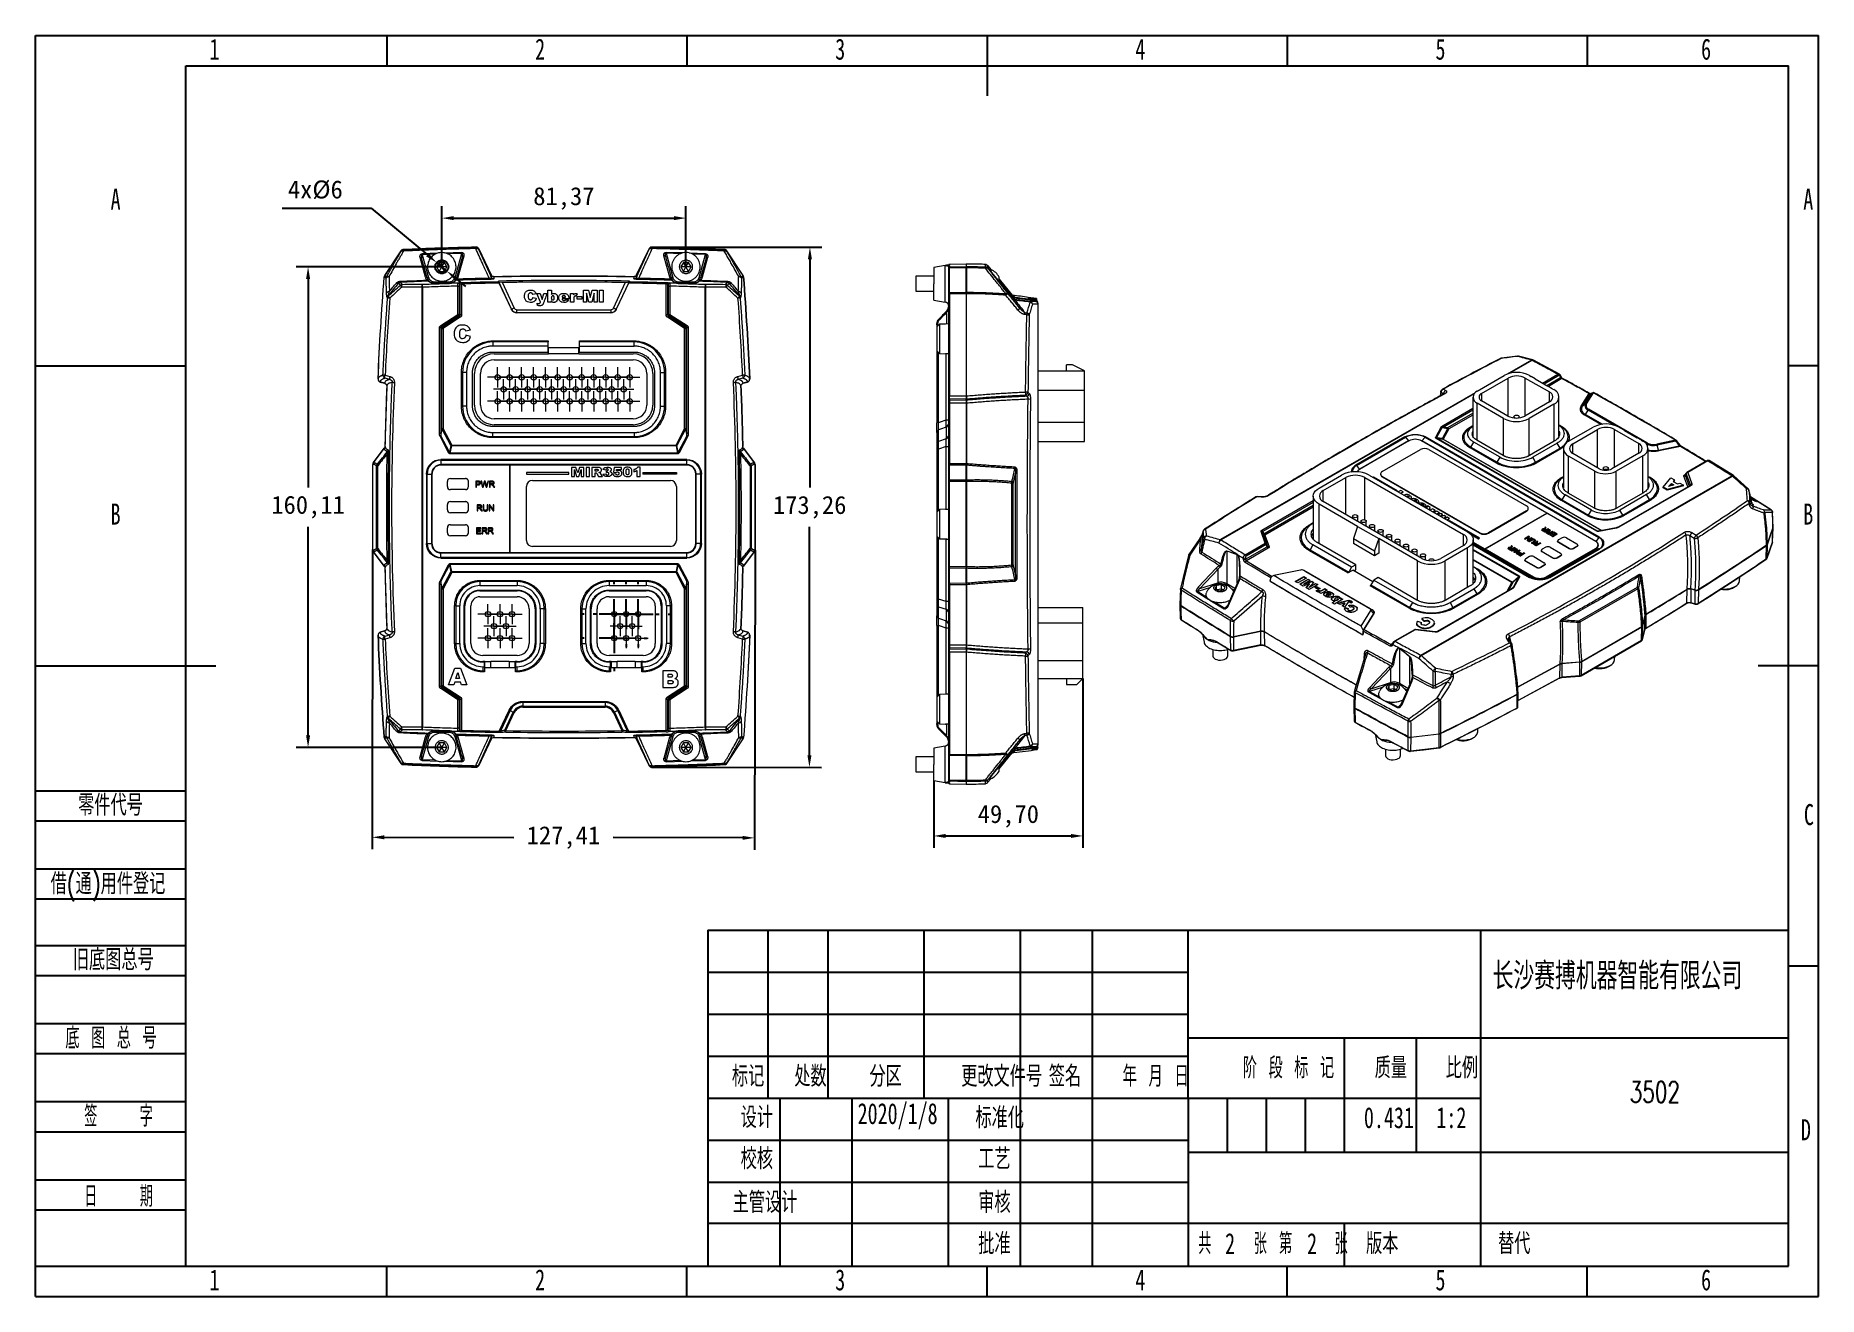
# Model space of a CAD drawing. Header units: millimetres. Extents: x 0 to 594, y 0 to 420.
import ezdxf

# ---------------------------------------------------------------- set-up
doc = ezdxf.new("R2010")
doc.units = ezdxf.units.MM
doc.header["$LTSCALE"] = 2
doc.header["$PDSIZE"] = -1
doc.layers.add('图框', color=7, linetype='Continuous')
doc.styles.add('SLDTEXTSTYLE0', font='TXT', dxfattribs={"width": 0.7, "bigfont": 'bigfont'})
doc.styles.add('SLDTEXTSTYLE1', font='TXT', dxfattribs={"width": 0.566667, "bigfont": 'bigfont'})
doc.styles.add('SLDTEXTSTYLE2', font='TXT', dxfattribs={"width": 0.614286, "bigfont": 'bigfont'})
doc.styles.add('SLDTEXTSTYLE3', font='TXT', dxfattribs={"width": 0.62, "bigfont": 'bigfont'})
doc.styles.add('SLDTEXTSTYLE4', font='TXT', dxfattribs={"width": 0.7})
doc.dimstyles.new('ISO-25', dxfattribs={"dimtxt": 2.5, "dimasz": 2.5, "dimexe": 1.25, "dimexo": 0.625, "dimtad": 1, "dimtxsty": 'Standard', "dimcen": 2.5, "dimadec": 0, "dimazin": 0, "dimtfac": 1, "dimtmove": 0, "dimatfit": 3, "dimfxl": 1, "dimarcsym": 0})

msp = doc.modelspace()

# ---------------------------------------------------------------- texts
at = {"layer": '图框'}
for s, insert, char_height, attachment_point, style in [('1', (59.589, 418.995), 7, 2, 'SLDTEXTSTYLE4'), ('2', (168.089, 418.995), 7, 2, 'SLDTEXTSTYLE4'), ('3', (268.089, 418.995), 7, 2, 'SLDTEXTSTYLE4'), ('4', (368.089, 418.995), 7, 2, 'SLDTEXTSTYLE4'), ('5', (468.089, 418.995), 7, 2, 'SLDTEXTSTYLE4'), ('6', (556.594, 418.995), 7, 2, 'SLDTEXTSTYLE4'), ('A', (26.641, 368.995), 7, 2, 'SLDTEXTSTYLE4'), ('A', (590.641, 368.995), 7, 2, 'SLDTEXTSTYLE4'), ('B', (26.641, 264.11), 7, 2, 'SLDTEXTSTYLE4'), ('B', (590.641, 264.11), 7, 2, 'SLDTEXTSTYLE4'), ('零件代号', (14.167, 167.158), 7, 1, 'SLDTEXTSTYLE0'), ('C', (590.855, 163.995), 7, 2, 'SLDTEXTSTYLE4'), ('借(通)用件登记', (4.992, 140.945), 7, 1, 'SLDTEXTSTYLE0'), ('旧底图总号', (12.388, 115.648), 7, 1, 'SLDTEXTSTYLE0'), ('长沙赛搏机器智能有限公司', (485.476, 111.244), 9, 1, 'SLDTEXTSTYLE0'), ('底 图 总 号', (9.894, 89.531), 7, 1, 'SLDTEXTSTYLE2'), ('标记', (237.395, 76.834), 7, 2, 'SLDTEXTSTYLE0'), ('处数', (258.174, 76.834), 7, 2, 'SLDTEXTSTYLE0'), ('分区', (283.217, 76.834), 7, 2, 'SLDTEXTSTYLE0'), ('更改文件号', (321.873, 76.834), 7, 2, 'SLDTEXTSTYLE0'), ('签名', (342.953, 76.834), 7, 2, 'SLDTEXTSTYLE0'), ('年 月 日', (373.178, 76.834), 7, 2, 'SLDTEXTSTYLE3'), ('阶 段 标 记', (417.447, 79.611), 7, 2, 'SLDTEXTSTYLE2'), ('质量', (451.544, 79.611), 7, 2, 'SLDTEXTSTYLE0'), ('比例', (475.239, 79.611), 7, 2, 'SLDTEXTSTYLE0'), ('签    字', (27.619, 63.527), 7, 2, 'SLDTEXTSTYLE1'), ('设计', (240.294, 63.116), 7, 2, 'SLDTEXTSTYLE0'), ('标准化', (321.226, 62.983), 7, 2, 'SLDTEXTSTYLE0'), ('0.431', (450.911, 63.041), 7, 2, 'SLDTEXTSTYLE4'), ('1:2', (471.716, 63.041), 7, 2, 'SLDTEXTSTYLE4'), ('D', (589.859, 58.995), 7, 2, 'SLDTEXTSTYLE4'), ('校核', (240.294, 49.358), 7, 2, 'SLDTEXTSTYLE0'), ('工艺', (319.471, 49.285), 7, 2, 'SLDTEXTSTYLE0'), ('日    期', (27.619, 36.827), 7, 2, 'SLDTEXTSTYLE1'), ('主管设计', (243.012, 34.799), 7, 2, 'SLDTEXTSTYLE0'), ('审核', (319.471, 34.799), 7, 2, 'SLDTEXTSTYLE0'), ('批准', (319.476, 21.046), 7, 2, 'SLDTEXTSTYLE0'), ('共    张', (398.815, 21.063), 7, 2, 'SLDTEXTSTYLE1'), ('2', (396.32, 21.063), 7, 1, 'SLDTEXTSTYLE4'), ('第    张', (425.743, 21.063), 7, 2, 'SLDTEXTSTYLE1'), ('2', (423.639, 21.063), 7, 1, 'SLDTEXTSTYLE4'), ('版本', (448.678, 21.063), 7, 2, 'SLDTEXTSTYLE0'), ('替代', (487.281, 21.063), 7, 1, 'SLDTEXTSTYLE0'), ('1', (59.589, 8.995), 7, 2, 'SLDTEXTSTYLE4'), ('2', (168.089, 8.995), 7, 2, 'SLDTEXTSTYLE4'), ('3', (268.089, 8.995), 7, 2, 'SLDTEXTSTYLE4'), ('4', (368.089, 8.995), 7, 2, 'SLDTEXTSTYLE4'), ('5', (468.089, 8.995), 7, 2, 'SLDTEXTSTYLE4'), ('6', (556.594, 8.995), 7, 2, 'SLDTEXTSTYLE4')]:
    msp.add_mtext(s, dxfattribs=dict(at, insert=insert, char_height=char_height, attachment_point=attachment_point, style=style))
at = {"layer": '图框', "insert": (539.52, 71.581), "char_height": 7, "width": 20.90667, "attachment_point": 2, "style": 'SLDTEXTSTYLE0'}
msp.add_mtext('{\\Ftxt,bigfont|c134;3502}', dxfattribs=at)

# ---------------------------------------------------------------- blocks, each defined once
blk = doc.blocks.new('SW_NOTE_0')
at = {"layer": '图框', "color": 0, "insert": (0, 9.02), "char_height": 7, "attachment_point": 1, "style": 'SLDTEXTSTYLE4'}
blk.add_mtext('2020/1/8', dxfattribs=at)
blk = doc.blocks.new('SW_CENTERMARKSYMBOL_0')
at = {"layer": '图框', "color": 0}
for p, q in [((0, 5), (0, 5.5)), ((-5, 0), (-5.5, 0)), ((0, 0), (-2.5, 0)), ((0, 0), (0, 2.5)), ((0, 0), (0, -2.5)), ((0, 0), (2.5, 0)), ((5, 0), (5.5, 0)), ((0, -5), (0, -5.5))]:
    blk.add_line(p, q, dxfattribs=at)
blk = doc.blocks.new('SW_CENTERMARKSYMBOL_1')
at = {"layer": '图框', "color": 0}
for p, q in [((0, 5), (0, 5.5)), ((-5, 0), (-5.5, 0)), ((0, 0), (-2.5, 0)), ((0, 0), (0, 2.5)), ((0, 0), (0, -2.5)), ((0, 0), (2.5, 0)), ((5, 0), (5.5, 0)), ((0, -5), (0, -5.5))]:
    blk.add_line(p, q, dxfattribs=at)
blk = doc.blocks.new('SW_CENTERMARKSYMBOL_2')
at = {"layer": '图框', "color": 0}
for p, q in [((0, 5), (0, 5.5)), ((-5, 0), (-5.5, 0)), ((0, 0), (-2.5, 0)), ((0, 0), (0, 2.5)), ((0, 0), (0, -2.5)), ((0, 0), (2.5, 0)), ((5, 0), (5.5, 0)), ((0, -5), (0, -5.5))]:
    blk.add_line(p, q, dxfattribs=at)
blk = doc.blocks.new('SW_CENTERMARKSYMBOL_3')
at = {"layer": '图框', "color": 0}
for p, q in [((0, 5), (0, 5.5)), ((-5, 0), (-5.5, 0)), ((0, 0), (-2.5, 0)), ((0, 0), (0, 2.5)), ((0, 0), (0, -2.5)), ((0, 0), (2.5, 0)), ((5, 0), (5.5, 0)), ((0, -5), (0, -5.5))]:
    blk.add_line(p, q, dxfattribs=at)
blk = doc.blocks.new('SW_CENTERMARKSYMBOL_4')
at = {"color": 0, "linetype": 'Continuous', "lineweight": 0}
for p, q in [((-1.25, 0), (-1.6875, 0)), ((0, 0), (-1.25, 0)), ((0, 1.25), (0, 1.6875)), ((0, 0), (0, 1.25)), ((0, 0), (0, -1.25)), ((0, 0), (1.25, 0)), ((1.25, 0), (1.6875, 0)), ((0, -1.25), (0, -1.6875))]:
    blk.add_line(p, q, dxfattribs=at)
blk = doc.blocks.new('SW_CENTERMARKSYMBOL_5')
at = {"color": 0, "linetype": 'Continuous', "lineweight": 0}
for p, q in [((-1.25, 0), (-1.6875, 0)), ((0, 0), (-1.25, 0)), ((0, 1.25), (0, 1.6875)), ((0, 0), (0, 1.25)), ((0, 0), (0, -1.25)), ((0, 0), (1.25, 0)), ((1.25, 0), (1.6875, 0)), ((0, -1.25), (0, -1.6875))]:
    blk.add_line(p, q, dxfattribs=at)
blk = doc.blocks.new('SW_CENTERMARKSYMBOL_6')
at = {"color": 0, "linetype": 'Continuous', "lineweight": 0}
for p, q in [((-1.25, 0), (-1.6875, 0)), ((0, 0), (-1.25, 0)), ((0, 1.25), (0, 1.6875)), ((0, 0), (0, 1.25)), ((0, 0), (0, -1.25)), ((0, 0), (1.25, 0)), ((1.25, 0), (1.6875, 0)), ((0, -1.25), (0, -1.6875))]:
    blk.add_line(p, q, dxfattribs=at)
blk = doc.blocks.new('SW_CENTERMARKSYMBOL_7')
at = {"color": 0, "linetype": 'Continuous', "lineweight": 0}
for p, q in [((-1.25, 0), (-1.6875, 0)), ((0, 0), (-1.25, 0)), ((0, 1.25), (0, 1.6875)), ((0, 0), (0, 1.25)), ((0, 0), (0, -1.25)), ((0, 0), (1.25, 0)), ((1.25, 0), (1.6875, 0)), ((0, -1.25), (0, -1.6875))]:
    blk.add_line(p, q, dxfattribs=at)
blk = doc.blocks.new('SW_CENTERMARKSYMBOL_8')
at = {"color": 0, "linetype": 'Continuous', "lineweight": 0}
for p, q in [((-1.25, 0), (-1.6875, 0)), ((0, 0), (-1.25, 0)), ((0, 1.25), (0, 1.6875)), ((0, 0), (0, 1.25)), ((0, 0), (0, -1.25)), ((0, 0), (1.25, 0)), ((1.25, 0), (1.6875, 0)), ((0, -1.25), (0, -1.6875))]:
    blk.add_line(p, q, dxfattribs=at)
blk = doc.blocks.new('SW_CENTERMARKSYMBOL_9')
at = {"color": 0, "linetype": 'Continuous', "lineweight": 0}
for p, q in [((-1.25, 0), (-1.6875, 0)), ((0, 0), (-1.25, 0)), ((0, 1.25), (0, 1.6875)), ((0, 0), (0, 1.25)), ((0, 0), (0, -1.25)), ((0, 0), (1.25, 0)), ((1.25, 0), (1.6875, 0)), ((0, -1.25), (0, -1.6875))]:
    blk.add_line(p, q, dxfattribs=at)
blk = doc.blocks.new('SW_CENTERMARKSYMBOL_10')
at = {"color": 0, "linetype": 'Continuous', "lineweight": 0}
for p, q in [((-1.25, 0), (-1.6875, 0)), ((0, 0), (-1.25, 0)), ((0, 1.25), (0, 1.6875)), ((0, 0), (0, 1.25)), ((0, 0), (0, -1.25)), ((0, 0), (1.25, 0)), ((1.25, 0), (1.6875, 0)), ((0, -1.25), (0, -1.6875))]:
    blk.add_line(p, q, dxfattribs=at)
blk = doc.blocks.new('SW_CENTERMARKSYMBOL_11')
at = {"color": 0, "linetype": 'Continuous', "lineweight": 0}
for p, q in [((-1.25, 0), (-1.6875, 0)), ((0, 0), (-1.25, 0)), ((0, 1.25), (0, 1.6875)), ((0, 0), (0, 1.25)), ((0, 0), (0, -1.25)), ((0, 0), (1.25, 0)), ((1.25, 0), (1.6875, 0)), ((0, -1.25), (0, -1.6875))]:
    blk.add_line(p, q, dxfattribs=at)
blk = doc.blocks.new('SW_CENTERMARKSYMBOL_12')
at = {"color": 0, "linetype": 'Continuous', "lineweight": 0}
for p, q in [((-1.25, 0), (-1.6875, 0)), ((0, 0), (-1.25, 0)), ((0, 1.25), (0, 1.6875)), ((0, 0), (0, 1.25)), ((0, 0), (0, -1.25)), ((0, 0), (1.25, 0)), ((1.25, 0), (1.6875, 0)), ((0, -1.25), (0, -1.6875))]:
    blk.add_line(p, q, dxfattribs=at)
blk = doc.blocks.new('SW_CENTERMARKSYMBOL_13')
at = {"color": 0, "linetype": 'Continuous', "lineweight": 0}
for p, q in [((-1.25, 0), (-1.6875, 0)), ((0, 0), (-1.25, 0)), ((0, 1.25), (0, 1.6875)), ((0, 0), (0, 1.25)), ((0, 0), (0, -1.25)), ((0, 0), (1.25, 0)), ((1.25, 0), (1.6875, 0)), ((0, -1.25), (0, -1.6875))]:
    blk.add_line(p, q, dxfattribs=at)
blk = doc.blocks.new('SW_CENTERMARKSYMBOL_14')
at = {"color": 0, "linetype": 'Continuous', "lineweight": 0}
for p, q in [((-1.25, 0), (-1.6875, 0)), ((0, 0), (-1.25, 0)), ((0, 1.25), (0, 1.6875)), ((0, 0), (0, 1.25)), ((0, 0), (0, -1.25)), ((0, 0), (1.25, 0)), ((1.25, 0), (1.6875, 0)), ((0, -1.25), (0, -1.6875))]:
    blk.add_line(p, q, dxfattribs=at)
blk = doc.blocks.new('SW_CENTERMARKSYMBOL_15')
at = {"color": 0, "linetype": 'Continuous', "lineweight": 0}
for p, q in [((-1.25, 0), (-1.6875, 0)), ((0, 0), (-1.25, 0)), ((0, 1.25), (0, 1.6875)), ((0, 0), (0, 1.25)), ((0, 0), (0, -1.25)), ((0, 0), (1.25, 0)), ((1.25, 0), (1.6875, 0)), ((0, -1.25), (0, -1.6875))]:
    blk.add_line(p, q, dxfattribs=at)
blk = doc.blocks.new('SW_CENTERMARKSYMBOL_16')
at = {"color": 0, "linetype": 'Continuous', "lineweight": 0}
for p, q in [((-1.25, 0), (-1.6875, 0)), ((0, 0), (-1.25, 0)), ((0, 1.25), (0, 1.6875)), ((0, 0), (0, 1.25)), ((0, 0), (0, -1.25)), ((0, 0), (1.25, 0)), ((1.25, 0), (1.6875, 0)), ((0, -1.25), (0, -1.6875))]:
    blk.add_line(p, q, dxfattribs=at)
blk = doc.blocks.new('SW_CENTERMARKSYMBOL_17')
at = {"color": 0, "linetype": 'Continuous', "lineweight": 0}
for p, q in [((-1.25, 0), (-1.6875, 0)), ((0, 0), (-1.25, 0)), ((0, 1.25), (0, 1.6875)), ((0, 0), (0, 1.25)), ((0, 0), (0, -1.25)), ((0, 0), (1.25, 0)), ((1.25, 0), (1.6875, 0)), ((0, -1.25), (0, -1.6875))]:
    blk.add_line(p, q, dxfattribs=at)
blk = doc.blocks.new('SW_CENTERMARKSYMBOL_18')
at = {"color": 0, "linetype": 'Continuous', "lineweight": 0}
for p, q in [((-1.25, 0), (-1.6875, 0)), ((0, 0), (-1.25, 0)), ((0, 1.25), (0, 1.6875)), ((0, 0), (0, 1.25)), ((0, 0), (0, -1.25)), ((0, 0), (1.25, 0)), ((1.25, 0), (1.6875, 0)), ((0, -1.25), (0, -1.6875))]:
    blk.add_line(p, q, dxfattribs=at)
blk = doc.blocks.new('SW_CENTERMARKSYMBOL_19')
at = {"color": 0, "linetype": 'Continuous', "lineweight": 0}
for p, q in [((-1.25, 0), (-1.6875, 0)), ((0, 0), (-1.25, 0)), ((0, 1.25), (0, 1.6875)), ((0, 0), (0, 1.25)), ((0, 0), (0, -1.25)), ((0, 0), (1.25, 0)), ((1.25, 0), (1.6875, 0)), ((0, -1.25), (0, -1.6875))]:
    blk.add_line(p, q, dxfattribs=at)
blk = doc.blocks.new('SW_CENTERMARKSYMBOL_20')
at = {"color": 0, "linetype": 'Continuous', "lineweight": 0}
for p, q in [((-1.25, 0), (-1.6875, 0)), ((0, 0), (-1.25, 0)), ((0, 1.25), (0, 1.6875)), ((0, 0), (0, 1.25)), ((0, 0), (0, -1.25)), ((0, 0), (1.25, 0)), ((1.25, 0), (1.6875, 0)), ((0, -1.25), (0, -1.6875))]:
    blk.add_line(p, q, dxfattribs=at)
blk = doc.blocks.new('SW_CENTERMARKSYMBOL_21')
at = {"color": 0, "linetype": 'Continuous', "lineweight": 0}
for p, q in [((-1.25, 0), (-1.6875, 0)), ((0, 0), (-1.25, 0)), ((0, 1.25), (0, 1.6875)), ((0, 0), (0, 1.25)), ((0, 0), (0, -1.25)), ((0, 0), (1.25, 0)), ((1.25, 0), (1.6875, 0)), ((0, -1.25), (0, -1.6875))]:
    blk.add_line(p, q, dxfattribs=at)
blk = doc.blocks.new('SW_CENTERMARKSYMBOL_22')
at = {"color": 0, "linetype": 'Continuous', "lineweight": 0}
for p, q in [((-1.25, 0), (-1.6875, 0)), ((0, 0), (-1.25, 0)), ((0, 1.25), (0, 1.6875)), ((0, 0), (0, 1.25)), ((0, 0), (0, -1.25)), ((0, 0), (1.25, 0)), ((1.25, 0), (1.6875, 0)), ((0, -1.25), (0, -1.6875))]:
    blk.add_line(p, q, dxfattribs=at)
blk = doc.blocks.new('SW_CENTERMARKSYMBOL_23')
at = {"color": 0, "linetype": 'Continuous', "lineweight": 0}
for p, q in [((-1.25, 0), (-1.6875, 0)), ((0, 0), (-1.25, 0)), ((0, 1.25), (0, 1.6875)), ((0, 0), (0, 1.25)), ((0, 0), (0, -1.25)), ((0, 0), (1.25, 0)), ((1.25, 0), (1.6875, 0)), ((0, -1.25), (0, -1.6875))]:
    blk.add_line(p, q, dxfattribs=at)
blk = doc.blocks.new('SW_CENTERMARKSYMBOL_24')
at = {"color": 0, "linetype": 'Continuous', "lineweight": 0}
for p, q in [((-1.25, 0), (-1.6875, 0)), ((0, 0), (-1.25, 0)), ((0, 1.25), (0, 1.6875)), ((0, 0), (0, 1.25)), ((0, 0), (0, -1.25)), ((0, 0), (1.25, 0)), ((1.25, 0), (1.6875, 0)), ((0, -1.25), (0, -1.6875))]:
    blk.add_line(p, q, dxfattribs=at)
blk = doc.blocks.new('SW_CENTERMARKSYMBOL_25')
at = {"color": 0, "linetype": 'Continuous', "lineweight": 0}
for p, q in [((-1.25, 0), (-1.6875, 0)), ((0, 0), (-1.25, 0)), ((0, 1.25), (0, 1.6875)), ((0, 0), (0, 1.25)), ((0, 0), (0, -1.25)), ((0, 0), (1.25, 0)), ((1.25, 0), (1.6875, 0)), ((0, -1.25), (0, -1.6875))]:
    blk.add_line(p, q, dxfattribs=at)
blk = doc.blocks.new('SW_CENTERMARKSYMBOL_26')
at = {"color": 0, "linetype": 'Continuous', "lineweight": 0}
for p, q in [((-1.25, 0), (-1.6875, 0)), ((0, 0), (-1.25, 0)), ((0, 1.25), (0, 1.6875)), ((0, 0), (0, 1.25)), ((0, 0), (0, -1.25)), ((0, 0), (1.25, 0)), ((1.25, 0), (1.6875, 0)), ((0, -1.25), (0, -1.6875))]:
    blk.add_line(p, q, dxfattribs=at)
blk = doc.blocks.new('SW_CENTERMARKSYMBOL_27')
at = {"color": 0, "linetype": 'Continuous', "lineweight": 0}
for p, q in [((-1.25, 0), (-1.6875, 0)), ((0, 0), (-1.25, 0)), ((0, 1.25), (0, 1.6875)), ((0, 0), (0, 1.25)), ((0, 0), (0, -1.25)), ((0, 0), (1.25, 0)), ((1.25, 0), (1.6875, 0)), ((0, -1.25), (0, -1.6875))]:
    blk.add_line(p, q, dxfattribs=at)
blk = doc.blocks.new('SW_CENTERMARKSYMBOL_28')
at = {"color": 0, "linetype": 'Continuous', "lineweight": 0}
for p, q in [((-1.25, 0), (-1.6875, 0)), ((0, 0), (-1.25, 0)), ((0, 1.25), (0, 1.6875)), ((0, 0), (0, 1.25)), ((0, 0), (0, -1.25)), ((0, 0), (1.25, 0)), ((1.25, 0), (1.6875, 0)), ((0, -1.25), (0, -1.6875))]:
    blk.add_line(p, q, dxfattribs=at)
blk = doc.blocks.new('SW_CENTERMARKSYMBOL_29')
at = {"color": 0, "linetype": 'Continuous', "lineweight": 0}
for p, q in [((-1.25, 0), (-1.6875, 0)), ((0, 0), (-1.25, 0)), ((0, 1.25), (0, 1.6875)), ((0, 0), (0, 1.25)), ((0, 0), (0, -1.25)), ((0, 0), (1.25, 0)), ((1.25, 0), (1.6875, 0)), ((0, -1.25), (0, -1.6875))]:
    blk.add_line(p, q, dxfattribs=at)
blk = doc.blocks.new('SW_CENTERMARKSYMBOL_30')
at = {"color": 0, "linetype": 'Continuous', "lineweight": 0}
for p, q in [((-1.25, 0), (-1.6875, 0)), ((0, 0), (-1.25, 0)), ((0, 1.25), (0, 1.6875)), ((0, 0), (0, 1.25)), ((0, 0), (0, -1.25)), ((0, 0), (1.25, 0)), ((1.25, 0), (1.6875, 0)), ((0, -1.25), (0, -1.6875))]:
    blk.add_line(p, q, dxfattribs=at)
blk = doc.blocks.new('SW_CENTERMARKSYMBOL_31')
at = {"color": 0, "linetype": 'Continuous', "lineweight": 0}
for p, q in [((-1.25, 0), (-1.6875, 0)), ((0, 0), (-1.25, 0)), ((0, 1.25), (0, 1.6875)), ((0, 0), (0, 1.25)), ((0, 0), (0, -1.25)), ((0, 0), (1.25, 0)), ((1.25, 0), (1.6875, 0)), ((0, -1.25), (0, -1.6875))]:
    blk.add_line(p, q, dxfattribs=at)
blk = doc.blocks.new('SW_CENTERMARKSYMBOL_32')
at = {"color": 0, "linetype": 'Continuous', "lineweight": 0}
for p, q in [((-1.25, 0), (-1.6875, 0)), ((0, 0), (-1.25, 0)), ((0, 1.25), (0, 1.6875)), ((0, 0), (0, 1.25)), ((0, 0), (0, -1.25)), ((0, 0), (1.25, 0)), ((1.25, 0), (1.6875, 0)), ((0, -1.25), (0, -1.6875))]:
    blk.add_line(p, q, dxfattribs=at)
blk = doc.blocks.new('SW_CENTERMARKSYMBOL_33')
at = {"color": 0, "linetype": 'Continuous', "lineweight": 0}
for p, q in [((-1.25, 0), (-1.6875, 0)), ((0, 0), (-1.25, 0)), ((0, 1.25), (0, 1.6875)), ((0, 0), (0, 1.25)), ((0, 0), (0, -1.25)), ((0, 0), (1.25, 0)), ((1.25, 0), (1.6875, 0)), ((0, -1.25), (0, -1.6875))]:
    blk.add_line(p, q, dxfattribs=at)
blk = doc.blocks.new('SW_CENTERMARKSYMBOL_34')
at = {"color": 0, "linetype": 'Continuous', "lineweight": 0}
for p, q in [((-1.25, 0), (-1.6875, 0)), ((0, 0), (-1.25, 0)), ((0, 1.25), (0, 1.6875)), ((0, 0), (0, 1.25)), ((0, 0), (0, -1.25)), ((0, 0), (1.25, 0)), ((1.25, 0), (1.6875, 0)), ((0, -1.25), (0, -1.6875))]:
    blk.add_line(p, q, dxfattribs=at)
blk = doc.blocks.new('SW_CENTERMARKSYMBOL_35')
at = {"color": 0, "linetype": 'Continuous', "lineweight": 0}
for p, q in [((-1.25, 0), (-1.6875, 0)), ((0, 0), (-1.25, 0)), ((0, 1.25), (0, 1.6875)), ((0, 0), (0, 1.25)), ((0, 0), (0, -1.25)), ((0, 0), (1.25, 0)), ((1.25, 0), (1.6875, 0)), ((0, -1.25), (0, -1.6875))]:
    blk.add_line(p, q, dxfattribs=at)
blk = doc.blocks.new('SW_CENTERMARKSYMBOL_36')
at = {"color": 0, "linetype": 'Continuous', "lineweight": 0}
for p, q in [((-1.25, 0), (-1.6875, 0)), ((0, 0), (-1.25, 0)), ((0, 1.25), (0, 1.6875)), ((0, 0), (0, 1.25)), ((0, 0), (0, -1.25)), ((0, 0), (1.25, 0)), ((1.25, 0), (1.6875, 0)), ((0, -1.25), (0, -1.6875))]:
    blk.add_line(p, q, dxfattribs=at)
blk = doc.blocks.new('SW_CENTERMARKSYMBOL_37')
at = {"color": 0, "linetype": 'Continuous', "lineweight": 0}
for p, q in [((-1.25, 0), (-1.6875, 0)), ((0, 0), (-1.25, 0)), ((0, 1.25), (0, 1.6875)), ((0, 0), (0, 1.25)), ((0, 0), (0, -1.25)), ((0, 0), (1.25, 0)), ((1.25, 0), (1.6875, 0)), ((0, -1.25), (0, -1.6875))]:
    blk.add_line(p, q, dxfattribs=at)
blk = doc.blocks.new('SW_CENTERMARKSYMBOL_38')
at = {"color": 0, "linetype": 'Continuous', "lineweight": 0}
for p, q in [((-1.25, 0), (-1.6875, 0)), ((0, 0), (-1.25, 0)), ((0, 1.25), (0, 1.6875)), ((0, 0), (0, 1.25)), ((0, 0), (0, -1.25)), ((0, 0), (1.25, 0)), ((1.25, 0), (1.6875, 0)), ((0, -1.25), (0, -1.6875))]:
    blk.add_line(p, q, dxfattribs=at)
blk = doc.blocks.new('SW_CENTERMARKSYMBOL_39')
at = {"color": 0, "linetype": 'Continuous', "lineweight": 0}
for p, q in [((-1.25, 0), (-1.6875, 0)), ((0, 0), (-1.25, 0)), ((0, 1.25), (0, 1.6875)), ((0, 0), (0, 1.25)), ((0, 0), (0, -1.25)), ((0, 0), (1.25, 0)), ((1.25, 0), (1.6875, 0)), ((0, -1.25), (0, -1.6875))]:
    blk.add_line(p, q, dxfattribs=at)
blk = doc.blocks.new('SW_CENTERMARKSYMBOL_40')
at = {"color": 0, "linetype": 'Continuous', "lineweight": 0}
for p, q in [((-1.25, 0), (-1.6875, 0)), ((0, 0), (-1.25, 0)), ((0, 1.25), (0, 1.6875)), ((0, 0), (0, 1.25)), ((0, 0), (0, -1.25)), ((0, 0), (1.25, 0)), ((1.25, 0), (1.6875, 0)), ((0, -1.25), (0, -1.6875))]:
    blk.add_line(p, q, dxfattribs=at)
blk = doc.blocks.new('SW_CENTERMARKSYMBOL_41')
at = {"color": 0, "linetype": 'Continuous', "lineweight": 0}
for p, q in [((-1.25, 0), (-1.6875, 0)), ((0, 0), (-1.25, 0)), ((0, 1.25), (0, 1.6875)), ((0, 0), (0, 1.25)), ((0, 0), (0, -1.25)), ((0, 0), (1.25, 0)), ((1.25, 0), (1.6875, 0)), ((0, -1.25), (0, -1.6875))]:
    blk.add_line(p, q, dxfattribs=at)
blk = doc.blocks.new('SW_CENTERMARKSYMBOL_42')
at = {"color": 0, "linetype": 'Continuous', "lineweight": 0}
for p, q in [((-1.25, 0), (-1.6875, 0)), ((0, 0), (-1.25, 0)), ((0, 1.25), (0, 1.6875)), ((0, 0), (0, 1.25)), ((0, 0), (0, -1.25)), ((0, 0), (1.25, 0)), ((1.25, 0), (1.6875, 0)), ((0, -1.25), (0, -1.6875))]:
    blk.add_line(p, q, dxfattribs=at)
blk = doc.blocks.new('SW_CENTERMARKSYMBOL_43')
at = {"color": 0, "linetype": 'Continuous', "lineweight": 0}
for p, q in [((-1.25, 0), (-1.6875, 0)), ((0, 0), (-1.25, 0)), ((0, 1.25), (0, 1.6875)), ((0, 0), (0, 1.25)), ((0, 0), (0, -1.25)), ((0, 0), (1.25, 0)), ((1.25, 0), (1.6875, 0)), ((0, -1.25), (0, -1.6875))]:
    blk.add_line(p, q, dxfattribs=at)
blk = doc.blocks.new('SW_CENTERMARKSYMBOL_44')
at = {"color": 0, "linetype": 'Continuous', "lineweight": 0}
for p, q in [((-1.25, 0), (-1.6875, 0)), ((0, 0), (-1.25, 0)), ((0, 1.25), (0, 1.6875)), ((0, 0), (0, 1.25)), ((0, 0), (0, -1.25)), ((0, 0), (1.25, 0)), ((1.25, 0), (1.6875, 0)), ((0, -1.25), (0, -1.6875))]:
    blk.add_line(p, q, dxfattribs=at)
blk = doc.blocks.new('SW_CENTERMARKSYMBOL_45')
at = {"color": 0, "linetype": 'Continuous', "lineweight": 0}
for p, q in [((-1.25, 0), (-1.6875, 0)), ((0, 0), (-1.25, 0)), ((0, 1.25), (0, 1.6875)), ((0, 0), (0, 1.25)), ((0, 0), (0, -1.25)), ((0, 0), (1.25, 0)), ((1.25, 0), (1.6875, 0)), ((0, -1.25), (0, -1.6875))]:
    blk.add_line(p, q, dxfattribs=at)
blk = doc.blocks.new('SW_CENTERMARKSYMBOL_46')
at = {"color": 0, "linetype": 'Continuous', "lineweight": 0}
for p, q in [((-1.25, 0), (-1.6875, 0)), ((0, 0), (-1.25, 0)), ((0, 1.25), (0, 1.6875)), ((0, 0), (0, 1.25)), ((0, 0), (0, -1.25)), ((0, 0), (1.25, 0)), ((1.25, 0), (1.6875, 0)), ((0, -1.25), (0, -1.6875))]:
    blk.add_line(p, q, dxfattribs=at)
blk = doc.blocks.new('SW_CENTERMARKSYMBOL_47')
at = {"color": 0, "linetype": 'Continuous', "lineweight": 0}
for p, q in [((-1.25, 0), (-1.6875, 0)), ((0, 0), (-1.25, 0)), ((0, 1.25), (0, 1.6875)), ((0, 0), (0, 1.25)), ((0, 0), (0, -1.25)), ((0, 0), (1.25, 0)), ((1.25, 0), (1.6875, 0)), ((0, -1.25), (0, -1.6875))]:
    blk.add_line(p, q, dxfattribs=at)
blk = doc.blocks.new('SW_CENTERMARKSYMBOL_48')
at = {"color": 0, "linetype": 'Continuous', "lineweight": 0}
for p, q in [((-1.25, 0), (-1.6875, 0)), ((0, 0), (-1.25, 0)), ((0, 1.25), (0, 1.6875)), ((0, 0), (0, 1.25)), ((0, 0), (0, -1.25)), ((0, 0), (1.25, 0)), ((1.25, 0), (1.6875, 0)), ((0, -1.25), (0, -1.6875))]:
    blk.add_line(p, q, dxfattribs=at)
blk = doc.blocks.new('SW_CENTERMARKSYMBOL_49')
at = {"color": 0, "linetype": 'Continuous', "lineweight": 0}
for p, q in [((-1.25, 0), (-1.6875, 0)), ((0, 0), (-1.25, 0)), ((0, 1.25), (0, 1.6875)), ((0, 0), (0, 1.25)), ((0, 0), (0, -1.25)), ((0, 0), (1.25, 0)), ((1.25, 0), (1.6875, 0)), ((0, -1.25), (0, -1.6875))]:
    blk.add_line(p, q, dxfattribs=at)
blk = doc.blocks.new('SW_CENTERMARKSYMBOL_50')
at = {"color": 0, "linetype": 'Continuous', "lineweight": 0}
for p, q in [((-1.25, 0), (-1.6875, 0)), ((0, 0), (-1.25, 0)), ((0, 1.25), (0, 1.6875)), ((0, 0), (0, 1.25)), ((0, 0), (0, -1.25)), ((0, 0), (1.25, 0)), ((1.25, 0), (1.6875, 0)), ((0, -1.25), (0, -1.6875))]:
    blk.add_line(p, q, dxfattribs=at)
blk = doc.blocks.new('*D61')
at = {"color": 0, "lineweight": -2, "transparency": 16777216}
for p, q in [((135.32, 342.98), (135.32, 363.21)), ((216.69, 342.98), (216.69, 363.21)), ((139.32, 359.21), (212.69, 359.21))]:
    blk.add_line(p, q, dxfattribs=at)
at = {"color": 0, "transparency": 16777216}
for points in [[(139.32, 359.88), (139.32, 358.54), (135.32, 359.21)], [(212.69, 359.88), (212.69, 358.54), (216.69, 359.21)]]:
    blk.add_solid(points, dxfattribs=at)
at = {"layer": 'Defpoints', "color": 0, "transparency": 16777216}
for p in [(216.69, 359.21), (135.32, 342.98), (216.69, 342.98)]:
    blk.add_point(p, dxfattribs=at)
at = {"color": 0, "transparency": 16777216, "insert": (176.01, 365.76), "char_height": 6, "attachment_point": 5}
blk.add_mtext('81,37', dxfattribs=at)
blk = doc.blocks.new('*D62')
at = {"color": 0, "lineweight": -2, "transparency": 16777216}
for p, q in [((135.32, 342.98), (86.77, 342.98)), ((90.77, 338.98), (90.77, 269.48)), ((90.77, 186.88), (90.77, 256.38)), ((135.32, 182.88), (86.77, 182.88))]:
    blk.add_line(p, q, dxfattribs=at)
at = {"color": 0, "transparency": 16777216}
for points in [[(90.1, 338.98), (91.44, 338.98), (90.77, 342.98)], [(90.1, 186.88), (91.44, 186.88), (90.77, 182.88)]]:
    blk.add_solid(points, dxfattribs=at)
at = {"layer": 'Defpoints', "color": 0, "transparency": 16777216}
for p in [(135.32, 342.98), (90.77, 182.88), (135.32, 182.88)]:
    blk.add_point(p, dxfattribs=at)
at = {"color": 0, "transparency": 16777216, "insert": (90.77, 262.93), "char_height": 6, "attachment_point": 5}
blk.add_mtext('160,11', dxfattribs=at)
blk = doc.blocks.new('*D64')
at = {"color": 0, "lineweight": -2, "transparency": 16777216}
for p, q in [((205.32, 349.56), (261.99, 349.51)), ((257.99, 345.51), (257.92, 269.43)), ((257.83, 180.25), (257.9, 256.33)), ((205.15, 176.3), (261.83, 176.24))]:
    blk.add_line(p, q, dxfattribs=at)
at = {"color": 0, "transparency": 16777216}
for points in [[(257.32, 345.51), (258.66, 345.51), (257.99, 349.51)], [(257.16, 180.25), (258.5, 180.25), (257.83, 176.25)]]:
    blk.add_solid(points, dxfattribs=at)
at = {"layer": 'Defpoints', "color": 0, "transparency": 16777216}
for p in [(205.32, 349.56), (205.15, 176.3), (257.83, 176.25)]:
    blk.add_point(p, dxfattribs=at)
at = {"color": 0, "transparency": 16777216, "insert": (257.91, 262.88), "char_height": 6, "attachment_point": 5}
blk.add_mtext('173,26', dxfattribs=at)
blk = doc.blocks.new('*D65')
at = {"color": 0, "lineweight": -2, "transparency": 16777216}
for p, q in [((112.29, 248.79), (112.15, 148.93)), ((239.7, 248.6), (239.55, 148.74)), ((116.15, 152.92), (159.31, 152.86)), ((235.56, 152.75), (192.41, 152.81))]:
    blk.add_line(p, q, dxfattribs=at)
at = {"color": 0, "transparency": 16777216}
for points in [[(116.15, 153.59), (116.15, 152.25), (112.15, 152.93)], [(235.56, 153.41), (235.56, 152.08), (239.56, 152.74)]]:
    blk.add_solid(points, dxfattribs=at)
at = {"layer": 'Defpoints', "color": 0, "transparency": 16777216}
for p in [(112.29, 248.79), (239.7, 248.6), (239.56, 152.74)]:
    blk.add_point(p, dxfattribs=at)
at = {"color": 0, "transparency": 16777216, "insert": (175.86, 152.83), "char_height": 6, "attachment_point": 5}
blk.add_mtext('127,41', dxfattribs=at)
blk = doc.blocks.new('*D66')
at = {"color": 0, "lineweight": -2, "transparency": 16777216}
for p, q in [((348.96, 205.83), (348.96, 149.38)), ((299.26, 171.81), (299.26, 149.38)), ((303.26, 153.38), (344.96, 153.38))]:
    blk.add_line(p, q, dxfattribs=at)
at = {"color": 0, "transparency": 16777216}
for points in [[(303.26, 154.05), (303.26, 152.72), (299.26, 153.38)], [(344.96, 154.05), (344.96, 152.72), (348.96, 153.38)]]:
    blk.add_solid(points, dxfattribs=at)
at = {"layer": 'Defpoints', "color": 0, "transparency": 16777216}
for p in [(348.96, 205.83), (299.26, 171.81), (348.96, 153.38)]:
    blk.add_point(p, dxfattribs=at)
at = {"color": 0, "transparency": 16777216, "insert": (324.11, 159.93), "char_height": 6, "attachment_point": 5}
blk.add_mtext('49,70', dxfattribs=at)
blk = doc.blocks.new('*D68')
at = {"color": 0, "lineweight": -2, "transparency": 16777216}
for p, q in [((82.19, 362.58), (111.74, 362.58)), ((111.74, 362.58), (130.54, 346.96)), ((137.03, 341.56), (133.61, 344.4)), ((140.11, 339.01), (143.18, 336.45))]:
    blk.add_line(p, q, dxfattribs=at)
at = {"color": 0, "transparency": 16777216}
for points in [[(130.96, 347.47), (130.11, 346.45), (133.61, 344.4)], [(140.53, 339.52), (139.68, 338.49), (137.03, 341.56)]]:
    blk.add_solid(points, dxfattribs=at)
at = {"layer": 'Defpoints', "color": 0, "transparency": 16777216}
for p in [(133.61, 344.4), (137.03, 341.56)]:
    blk.add_point(p, dxfattribs=at)
at = {"color": 0, "transparency": 16777216, "insert": (93.19, 368.63), "char_height": 6, "attachment_point": 5}
blk.add_mtext('4x%%C6', dxfattribs=at)

# ---------------------------------------------------------------- dimensions: what is measured, and where the dimension line sits
dim = msp.add_diameter_dim_2p(p1=(137.029, 341.563), p2=(133.615, 344.401), text='4x%%C6', dimstyle='ISO-25', override={"dimtxt": 6, "dimasz": 4, "dimexe": 4, "dimexo": 0, "dimgap": 3.048, "dimtih": 1, "dimtoh": 1, "dimzin": 0, "dimadec": 2, "dimtzin": 0})
dim.commit()
dim.dimension.update_dxf_attribs({"geometry": '*D68', "text_midpoint": (93.194, 362.581), "dimtype": 163})
for base, p1, p2, picture, middle in [((216.688, 359.211), (135.322, 342.982), (216.688, 342.982), '*D61', (176.005, 365.759)), ((348.956, 153.382), (299.256, 171.806), (348.956, 205.834), '*D66', (324.106, 159.93))]:
    dim = msp.add_linear_dim(base=base, p1=p1, p2=p2, dimstyle='ISO-25', override={"dimtxt": 6, "dimasz": 4, "dimexe": 4, "dimexo": 0, "dimgap": 3.048, "dimtih": 1, "dimtoh": 1, "dimzin": 0, "dimadec": 2, "dimtzin": 0})
    dim.commit()
    dim.dimension.update_dxf_attribs({"geometry": picture, "text_midpoint": middle})
for p1, p2, distance, picture, middle in [((205.32, 349.563), (205.151, 176.3), 52.674, '*D64', (257.91, 262.88)), ((112.293, 248.787), (239.7, 248.602), -95.86, '*D65', (175.857, 152.835))]:
    dim = msp.add_aligned_dim(p1=p1, p2=p2, distance=distance, dimstyle='ISO-25', override={"dimtxt": 6, "dimasz": 4, "dimexe": 4, "dimexo": 0, "dimgap": 3.048, "dimtih": 1, "dimtoh": 1, "dimzin": 0, "dimadec": 2, "dimtzin": 0})
    dim.commit()
    dim.dimension.update_dxf_attribs({"geometry": picture, "text_midpoint": middle})
dim = msp.add_linear_dim(base=(90.769, 182.875), p1=(135.322, 342.982), p2=(135.322, 182.875), angle=90, dimstyle='ISO-25', override={"dimtxt": 6, "dimasz": 4, "dimexe": 4, "dimexo": 0, "dimgap": 3.048, "dimtih": 1, "dimtoh": 1, "dimzin": 0, "dimadec": 2, "dimtzin": 0})
dim.commit()
dim.dimension.update_dxf_attribs({"geometry": '*D62', "text_midpoint": (90.769, 262.929)})

# ---------------------------------------------------------------- linework, layer by layer
at = {"color": 7, "linetype": 'Continuous', "lineweight": 15}
for p, q in [((121.684, 348.326), (116.27, 340.098)), ((121.652, 348.277), (116.303, 340.148)), ((122.447, 348.728), (123.145, 348.752)), ((129.94, 339.494), (128.111, 346.073)), ((130.433, 339.313), (128.605, 345.892)), ((128.812, 347.015), (130.915, 339.446)), ((139.729, 339.446), (141.957, 347.461)), ((142.176, 346.385), (140.211, 339.313)), ((142.649, 346.566), (140.683, 339.494)), ((146.016, 349.542), (146.706, 349.566)), ((146.859, 349.557), (146.69, 349.563)), ((146.696, 349.548), (146.697, 349.55)), ((147.551, 348.867), (151.764, 339.603)), ((147.635, 348.994), (151.771, 340.266)), ((151.771, 340.266), (147.635, 348.993)), ((200.239, 340.266), (204.375, 348.994)), ((204.375, 348.993), (200.239, 340.266)), ((200.244, 339.596), (204.46, 348.866)), ((205.32, 349.563), (205.151, 349.557)), ((205.304, 349.566), (205.995, 349.542)), ((205.313, 349.55), (205.314, 349.548)), ((211.327, 339.496), (209.352, 346.6)), ((210.048, 347.484), (212.281, 339.446)), ((221.095, 339.446), (223.205, 347.037)), ((223.414, 345.923), (221.577, 339.313)), ((223.909, 346.106), (222.071, 339.495)), ((228.865, 348.752), (229.564, 348.728)), ((235.74, 340.098), (230.327, 348.326)), ((230.359, 348.277), (230.341, 348.262)), ((134.456, 344.482), (133.59, 342.982)), ((133.59, 342.982), (134.456, 341.482)), ((135.322, 342.982), (133.59, 342.982)), ((136.188, 344.482), (134.456, 344.482)), ((135.322, 342.982), (134.456, 344.482)), ((134.456, 341.482), (135.322, 342.982)), ((134.456, 341.482), (136.188, 341.482)), ((135.322, 342.982), (136.188, 344.482)), ((136.188, 341.482), (135.322, 342.982)), ((137.054, 342.982), (135.322, 342.982)), ((137.054, 342.982), (136.188, 344.482)), ((136.188, 341.482), (137.054, 342.982)), ((152.66, 339.684), (152.548, 339.702)), ((152.695, 339.694), (152.679, 339.663)), ((199.331, 339.662), (199.316, 339.694)), ((199.462, 339.702), (199.351, 339.684)), ((215.822, 344.482), (214.956, 342.982)), ((214.956, 342.982), (215.822, 341.482)), ((216.688, 342.982), (214.956, 342.982)), ((217.554, 344.482), (215.822, 344.482)), ((216.688, 342.982), (215.822, 344.482)), ((215.822, 341.482), (216.688, 342.982)), ((215.822, 341.482), (217.554, 341.482)), ((216.688, 342.982), (217.554, 344.482)), ((217.554, 341.482), (216.688, 342.982)), ((218.42, 342.982), (216.688, 342.982)), ((218.42, 342.982), (217.554, 344.482)), ((217.554, 341.482), (218.42, 342.982)), ((299.256, 339.839), (293.256, 339.839)), ((293.256, 339.839), (293.256, 337.339)), ((303.016, 343.429), (299.254, 342.765)), ((299.256, 342.766), (299.256, 337.339)), ((304.256, 334.328), (304.256, 342.461)), ((310.106, 343.923), (304.451, 343.805)), ((310.106, 343.923), (304.451, 343.805)), ((310.106, 343.923), (304.451, 343.805)), ((310.106, 342.636), (304.451, 342.57)), ((304.451, 334.438), (304.451, 342.57)), ((310.106, 334.503), (310.106, 342.636)), ((310.106, 342.614), (310.206, 342.614)), ((310.206, 342.635), (310.206, 334.505)), ((318.317, 342.059), (317.193, 343.427)), ((317.202, 343.429), (318.373, 342.016)), ((318.256, 341.818), (318.256, 341.527)), ((324.55, 333.851), (319.144, 340.43)), ((325.341, 333.515), (320.964, 338.839)), ((321.005, 338.839), (325.427, 333.503)), ((128.663, 336.168), (128.663, 189.689)), ((128.922, 336.168), (128.663, 336.168)), ((128.922, 336.168), (128.922, 189.689)), ((132.842, 337.982), (132.842, 337.482)), ((132.842, 337.982), (137.802, 337.982)), ((137.808, 337.475), (137.786, 337.475)), ((137.802, 337.482), (137.802, 337.982)), ((140.678, 327.128), (140.678, 336.577)), ((140.678, 336.577), (141.148, 336.577)), ((141.148, 336.577), (141.148, 327.128)), ((141.454, 337.147), (141.301, 337.075)), ((141.454, 326.962), (141.454, 337.147)), ((141.924, 337.277), (141.924, 326.962)), ((154.286, 337.996), (155.454, 337.856)), ((158.556, 328.84), (154.286, 337.996)), ((158.529, 328.827), (154.452, 337.57)), ((155.454, 337.856), (159.462, 329.262)), ((166.727, 334.009), (165.635, 333.766)), ((165.681, 332.819), (166.765, 332.492)), ((166.969, 334.083), (168.143, 334.083)), ((168.187, 331.185), (166.969, 334.083)), ((168.143, 334.083), (168.74, 332.154)), ((168.74, 332.154), (169.294, 334.083)), ((169.294, 334.083), (170.388, 334.083)), ((170.71, 335.185), (171.832, 335.185)), ((170.71, 331.185), (170.71, 335.185)), ((171.832, 335.185), (171.832, 333.798)), ((175.426, 332.891), (176.519, 332.891)), ((178.17, 334.083), (179.21, 334.083)), ((178.17, 331.185), (178.17, 334.083)), ((179.21, 334.083), (179.21, 333.608)), ((180.451, 333.995), (180.107, 333.204)), ((180.426, 332.213), (180.426, 333.073)), ((180.426, 333.073), (182.042, 333.073)), ((182.042, 333.073), (182.042, 332.213)), ((182.561, 335.185), (184.187, 335.185)), ((182.561, 331.185), (182.561, 335.185)), ((183.573, 334.235), (183.573, 331.185)), ((184.354, 331.185), (183.573, 334.235)), ((184.187, 335.185), (184.814, 332.752)), ((184.814, 332.752), (185.439, 335.185)), ((186.05, 334.235), (185.267, 331.185)), ((185.439, 335.185), (187.06, 335.185)), ((186.05, 331.185), (186.05, 334.235)), ((187.06, 335.185), (187.06, 331.185)), ((187.897, 331.185), (187.897, 335.185)), ((187.897, 335.185), (189.136, 335.185)), ((189.136, 335.185), (189.136, 331.185)), ((192.549, 329.262), (196.556, 337.856)), ((197.724, 337.996), (193.455, 328.84)), ((197.559, 337.57), (193.482, 328.827)), ((197.843, 338.25), (197.724, 337.996)), ((210.086, 326.962), (210.086, 337.277)), ((210.556, 337.147), (210.556, 326.962)), ((210.71, 337.075), (210.556, 337.147)), ((210.862, 327.128), (210.862, 336.577)), ((210.862, 336.577), (211.332, 336.577)), ((211.332, 336.577), (211.332, 327.128)), ((214.224, 337.475), (214.202, 337.475)), ((214.208, 337.982), (214.208, 337.482)), ((214.208, 337.982), (219.168, 337.982)), ((219.168, 337.482), (219.168, 337.982)), ((223.089, 189.689), (223.089, 336.168)), ((223.347, 336.168), (223.089, 336.168)), ((223.347, 189.689), (223.347, 336.168)), ((293.256, 337.339), (293.256, 334.839)), ((293.256, 334.839), (299.256, 334.839)), ((304.451, 334.438), (310.106, 334.503)), ((310.106, 334.03), (304.451, 334.021)), ((333.472, 332.389), (330.739, 332.81)), ((134.976, 323.406), (140.678, 327.128)), ((140.935, 326.734), (135.233, 323.013)), ((141.148, 327.128), (140.678, 327.128)), ((141.241, 326.569), (140.935, 326.734)), ((141.454, 326.962), (141.148, 327.128)), ((141.924, 326.962), (141.454, 326.962)), ((158.529, 328.827), (158.556, 328.84)), ((159.462, 329.262), (158.556, 328.84)), ((160.368, 328.685), (191.642, 328.685)), ((160.368, 327.685), (160.368, 328.685)), ((191.642, 327.685), (160.368, 327.685)), ((160.368, 327.685), (160.368, 327.655)), ((191.642, 327.655), (160.368, 327.655)), ((167.215, 330.075), (167.128, 330.849)), ((171.75, 331.185), (170.71, 331.185)), ((171.75, 331.614), (171.75, 331.185)), ((177.649, 332.359), (175.422, 332.359)), ((176.492, 332.036), (177.586, 331.935)), ((177.649, 332.484), (177.649, 332.359)), ((179.285, 331.185), (178.17, 331.185)), ((182.042, 332.213), (180.426, 332.213)), ((183.573, 331.185), (182.561, 331.185)), ((185.267, 331.185), (184.354, 331.185)), ((187.06, 331.185), (186.05, 331.185)), ((189.136, 331.185), (187.897, 331.185)), ((191.642, 328.685), (191.642, 327.685)), ((191.642, 327.655), (191.642, 327.685)), ((193.455, 328.84), (192.549, 329.262)), ((193.455, 328.84), (193.482, 328.827)), ((210.556, 326.962), (210.086, 326.962)), ((210.556, 326.962), (210.862, 327.128)), ((210.769, 326.569), (211.076, 326.734)), ((210.862, 327.128), (211.332, 327.128)), ((216.778, 323.013), (211.076, 326.734)), ((211.332, 327.128), (217.035, 323.406)), ((299.254, 331.913), (303.016, 331.25)), ((332.456, 332.353), (332.039, 332.415)), ((332.456, 332.353), (333.456, 332.214)), ((332.456, 332.039), (332.456, 332.353)), ((332.456, 331.833), (332.456, 331.839)), ((333.115, 331.833), (333.111, 331.833)), ((333.456, 332.214), (333.456, 331.797)), ((333.922, 330.526), (333.922, 184.046)), ((333.956, 330.526), (333.922, 330.526)), ((333.956, 330.526), (333.956, 184.046)), ((134.55, 287.556), (134.55, 322.619)), ((135.02, 322.619), (134.55, 322.619)), ((135.02, 322.619), (135.02, 287.556)), ((135.326, 322.453), (135.02, 322.619)), ((135.233, 323.013), (135.539, 322.847)), ((135.326, 289.058), (135.326, 322.453)), ((135.326, 322.453), (135.796, 322.453)), ((135.539, 322.847), (141.241, 326.569)), ((141.498, 326.175), (135.796, 322.453)), ((135.796, 322.453), (135.796, 289.058)), ((144.837, 321.863), (143.309, 321.522)), ((216.215, 322.453), (210.512, 326.175)), ((210.769, 326.569), (216.471, 322.847)), ((216.215, 322.453), (216.684, 322.453)), ((216.215, 289.058), (216.215, 322.453)), ((216.471, 322.847), (216.778, 323.013)), ((216.991, 322.619), (216.684, 322.453)), ((216.684, 322.453), (216.684, 289.058)), ((216.991, 287.556), (216.991, 322.619)), ((217.461, 322.619), (216.991, 322.619)), ((217.461, 322.619), (217.461, 287.556)), ((301.147, 323.849), (300.253, 322.955)), ((303.198, 323.921), (301.147, 323.849)), ((301.147, 323.849), (301.147, 314.066)), ((304.256, 323.958), (303.203, 323.921)), ((144.89, 319.738), (143.373, 320.197)), ((152.385, 317.945), (152.385, 318.298)), ((152.385, 318.298), (170.735, 318.298)), ((170.735, 317.945), (152.385, 317.945)), ((152.385, 317.945), (152.385, 316.591)), ((170.735, 316.591), (152.385, 316.591)), ((170.735, 316.591), (170.735, 317.945)), ((170.735, 314.591), (170.735, 316.591)), ((170.735, 315.991), (170.935, 315.991)), ((180.935, 315.991), (170.935, 315.991)), ((170.935, 313.991), (170.935, 315.991)), ((180.935, 313.991), (180.935, 315.991)), ((180.935, 315.991), (181.185, 315.991)), ((181.185, 318.298), (199.385, 318.298)), ((199.385, 317.945), (181.185, 317.945)), ((181.185, 316.591), (181.185, 317.945)), ((181.185, 314.591), (181.185, 316.591)), ((181.185, 316.591), (199.385, 316.591)), ((199.385, 317.945), (199.385, 318.298)), ((199.385, 316.591), (199.385, 317.945)), ((300.253, 314.961), (301.147, 314.066)), ((310.206, 320.458), (310.106, 320.458)), ((310.106, 317.458), (310.206, 317.458)), ((152.385, 314.591), (170.735, 314.591)), ((152.735, 313.991), (170.935, 313.991)), ((152.735, 311.991), (199.135, 311.991)), ((180.935, 313.991), (170.935, 313.991)), ((180.935, 313.991), (199.135, 313.991)), ((181.185, 314.591), (199.385, 314.591)), ((301.147, 314.066), (303.127, 313.997)), ((303.203, 313.995), (303.377, 313.988)), ((303.203, 313.995), (303.203, 313.995)), ((343.456, 308.349), (343.456, 310.349)), ((345.456, 310.349), (343.456, 310.349)), ((349.456, 308.349), (345.456, 310.349)), ((493.728, 313.256), (488.376, 312.554)), ((498.845, 311.968), (494.112, 313.232)), ((498.976, 311.906), (498.843, 311.956)), ((507.71, 307.223), (499.056, 311.885)), ((114.12, 305.778), (114.1, 305.464)), ((114.123, 305.825), (114.12, 305.778)), ((116.279, 304.177), (114.805, 304.618)), ((114.806, 304.614), (116.278, 304.174)), ((116.992, 303.171), (116.381, 283.134)), ((118.003, 305.484), (116.421, 305.918)), ((116.448, 306.872), (118.03, 306.438)), ((117.054, 303.331), (116.992, 303.171)), ((142.232, 307.791), (141.878, 307.791)), ((141.878, 296.591), (141.878, 307.791)), ((143.585, 307.791), (142.232, 307.791)), ((142.232, 307.791), (142.232, 296.591)), ((143.585, 307.791), (143.585, 296.591)), ((145.585, 296.591), (145.585, 307.791)), ((146.235, 296.891), (146.235, 307.491)), ((148.235, 296.891), (148.235, 307.491)), ((203.635, 307.491), (203.635, 296.891)), ((205.635, 307.491), (205.635, 296.891)), ((206.185, 307.791), (206.185, 296.591)), ((208.185, 296.591), (208.185, 307.791)), ((208.185, 307.791), (209.539, 307.791)), ((209.539, 296.591), (209.539, 307.791)), ((209.539, 307.791), (209.892, 307.791)), ((209.892, 307.791), (209.892, 296.591)), ((233.981, 306.438), (235.563, 306.872)), ((235.589, 305.918), (234.007, 305.484)), ((235.018, 303.171), (234.957, 303.331)), ((237.206, 304.618), (235.731, 304.177)), ((235.732, 304.174), (237.205, 304.614)), ((237.89, 305.778), (237.887, 305.826)), ((237.911, 305.464), (237.89, 305.778)), ((333.956, 308.349), (349.456, 308.349)), ((349.456, 301.849), (349.456, 308.349)), ((480.367, 301.61), (489.276, 306.754)), ((481.781, 300.794), (490.69, 305.937)), ((496.347, 305.937), (504.408, 301.284)), ((497.761, 306.754), (498.256, 306.468)), ((499.671, 305.651), (498.256, 306.468)), ((499.671, 305.651), (503.913, 303.202)), ((505.327, 302.386), (503.913, 303.202)), ((508.139, 306.147), (507.979, 306.524)), ((508.267, 306.393), (508.107, 306.772)), ((304.256, 298.84), (304.256, 299.28)), ((304.451, 299.972), (310.106, 299.977)), ((304.451, 299.088), (310.106, 298.975)), ((304.451, 299.088), (304.451, 298.648)), ((304.451, 298.648), (310.106, 298.535)), ((310.106, 297.537), (304.451, 297.532)), ((310.106, 298.535), (310.106, 298.975)), ((310.206, 298.971), (310.206, 298.531)), ((310.206, 297.528), (310.206, 277.492)), ((330.194, 299.841), (329.77, 300.275)), ((330.648, 301.23), (331.072, 300.796)), ((349.456, 291.249), (349.456, 301.849)), ((468.249, 301.544), (467.965, 299.984)), ((469.167, 300.679), (468.355, 301.156)), ((469.049, 302.252), (469.861, 301.775)), ((478.902, 299.569), (478.902, 286.549)), ((489.135, 292.466), (480.367, 297.528)), ((490.549, 293.283), (481.781, 298.345)), ((504.408, 298.018), (496.206, 293.283)), ((505.822, 297.202), (497.62, 292.466)), ((505.327, 302.386), (505.822, 302.1)), ((506.334, 301.764), (506.742, 301.512)), ((506.742, 301.512), (506.742, 301.417)), ((507.58, 286.548), (507.58, 299.651)), ((515.004, 296.545), (517.646, 300.736)), ((517.854, 300.588), (515.336, 296.594)), ((515.336, 296.594), (516.47, 297.342)), ((516.47, 297.342), (518.732, 300.928)), ((516.803, 297.391), (519.064, 300.978)), ((518.882, 301.036), (518.003, 300.694)), ((142.232, 296.591), (141.878, 296.591)), ((143.585, 296.591), (142.232, 296.591)), ((199.135, 292.391), (152.735, 292.391)), ((208.185, 296.591), (209.539, 296.591)), ((209.539, 296.591), (209.892, 296.591)), ((349.456, 284.749), (349.456, 291.249)), ((492.573, 293.077), (492.573, 292.654)), ((494.067, 292.72), (493.824, 292.621)), ((494.323, 292.672), (494.323, 293.077)), ((516.419, 293.776), (517.272, 295.254)), ((536.933, 284.312), (517.522, 295.518)), ((134.55, 287.556), (135.02, 287.556)), ((137.597, 281.063), (134.757, 286.519)), ((135.02, 287.556), (135.326, 289.058)), ((135.048, 286.671), (135.504, 288.906)), ((137.889, 281.215), (135.048, 286.671)), ((135.796, 289.058), (135.326, 289.058)), ((138.345, 283.45), (135.504, 288.906)), ((135.796, 289.058), (138.636, 283.601)), ((199.385, 289.791), (152.385, 289.791)), ((152.385, 287.791), (199.385, 287.791)), ((152.385, 286.438), (152.385, 287.791)), ((152.385, 286.438), (199.385, 286.438)), ((152.385, 286.438), (152.385, 286.084)), ((199.385, 286.084), (152.385, 286.084)), ((199.135, 290.391), (152.735, 290.391)), ((199.385, 287.791), (199.385, 286.438)), ((199.385, 286.438), (199.385, 286.084)), ((213.374, 283.601), (216.215, 289.058)), ((216.506, 288.906), (213.666, 283.45)), ((216.962, 286.671), (214.122, 281.215)), ((217.254, 286.519), (214.413, 281.063)), ((216.684, 289.058), (216.215, 289.058)), ((216.506, 288.906), (216.962, 286.671)), ((216.684, 289.058), (216.991, 287.556)), ((216.991, 287.556), (217.461, 287.556)), ((300.256, 287.804), (300.256, 283.98)), ((300.841, 284.835), (300.841, 288.659)), ((303.377, 285.687), (300.841, 284.835)), ((303.377, 289.551), (303.377, 285.687)), ((456.261, 286.34), (439.901, 276.896)), ((440.063, 276.757), (456.423, 286.201)), ((456.423, 286.201), (457.479, 284.963)), ((462.965, 286.201), (461.909, 284.963)), ((462.965, 286.201), (520.873, 252.772)), ((521.035, 252.911), (463.127, 286.34)), ((466.506, 286.218), (468.356, 289.605)), ((520.161, 254.92), (466.607, 285.836)), ((520.334, 254.968), (466.78, 285.883)), ((466.78, 285.883), (468.863, 285.558)), ((466.82, 286.061), (468.669, 289.447)), ((468.723, 285.763), (466.82, 286.061)), ((468.669, 289.447), (470.572, 289.15)), ((468.723, 285.763), (470.572, 289.15)), ((470.886, 288.992), (469.036, 285.605)), ((469.275, 289.652), (470.554, 289.453)), ((478.209, 289.504), (478.902, 289.905)), ((488.995, 280.138), (480.227, 285.199)), ((507.58, 290.227), (507.983, 289.994)), ((507.88, 290.223), (508.233, 290.019)), ((510.803, 284.858), (519.006, 289.593)), ((512.218, 284.041), (520.42, 288.777)), ((526.077, 288.777), (534.138, 284.123)), ((527.491, 289.593), (527.986, 289.307)), ((529.4, 288.491), (527.986, 289.307)), ((529.4, 288.491), (533.643, 286.042)), ((535.057, 285.225), (533.643, 286.042)), ((535.057, 285.225), (535.552, 284.939)), ((546.391, 285.203), (540.178, 283.897)), ((116.178, 282.548), (112.496, 277.673)), ((112.503, 277.719), (116.178, 282.57)), ((116.383, 283.048), (116.366, 282.988)), ((116.381, 283.134), (116.404, 283.076)), ((138.345, 283.45), (137.889, 281.215)), ((138.137, 280.91), (138.636, 283.357)), ((213.874, 280.91), (138.137, 280.91)), ((138.137, 280.91), (138.137, 280.666)), ((213.874, 280.666), (138.137, 280.666)), ((138.636, 283.357), (138.636, 283.601)), ((138.636, 283.601), (213.374, 283.601)), ((213.374, 283.357), (138.636, 283.357)), ((213.374, 283.601), (213.374, 283.357)), ((213.374, 283.357), (213.874, 280.91)), ((214.122, 281.215), (213.666, 283.45)), ((213.874, 280.666), (213.874, 280.91)), ((235.606, 283.076), (235.63, 283.134)), ((235.644, 282.988), (235.628, 283.048)), ((235.833, 282.57), (239.507, 277.719)), ((239.515, 277.673), (235.833, 282.548)), ((300.256, 282.271), (300.256, 261.439)), ((303.377, 283.124), (300.841, 282.271)), ((303.377, 262.255), (303.377, 283.124)), ((333.956, 284.749), (349.456, 284.749)), ((457.479, 284.963), (441.118, 275.518)), ((457.573, 285.012), (441.212, 275.567)), ((448.696, 274.787), (461.424, 282.135)), ((457.479, 284.963), (457.65, 285.055)), ((461.738, 285.055), (461.909, 284.963)), ((503.497, 260.949), (461.815, 285.012)), ((519.817, 251.533), (461.909, 284.963)), ((464.253, 282.135), (496.78, 263.357)), ((486.727, 277.604), (477.959, 282.666)), ((478.209, 282.929), (479.166, 284.587)), ((478.209, 282.929), (486.977, 277.868)), ((487.934, 279.526), (479.166, 284.587)), ((486.977, 277.868), (487.934, 279.526)), ((505.966, 284.873), (497.763, 280.138)), ((507.026, 284.261), (498.824, 279.526)), ((499.781, 277.868), (498.824, 279.526)), ((499.781, 277.868), (507.983, 282.603)), ((508.233, 282.339), (500.031, 277.604)), ((507.983, 282.603), (507.026, 284.261)), ((509.046, 282.409), (509.046, 269.308)), ((519.572, 274.898), (510.803, 279.959)), ((520.986, 275.714), (512.218, 280.776)), ((534.138, 280.857), (525.228, 275.714)), ((535.552, 280.041), (526.643, 274.898)), ((536.471, 284.351), (536.064, 284.603)), ((536.471, 284.256), (536.471, 284.351)), ((537.31, 269.39), (537.31, 282.49)), ((546.512, 284.891), (540.299, 283.586)), ((540.712, 281.945), (540.299, 283.586)), ((540.712, 281.945), (547.63, 283.399)), ((548.093, 283.159), (540.833, 281.634)), ((547.91, 283.6), (546.79, 285.095)), ((112.293, 277.07), (112.293, 248.787)), ((112.3, 248.743), (112.3, 277.115)), ((113.979, 276.552), (113.611, 276.552)), ((113.611, 249.305), (113.611, 276.552)), ((113.979, 249.305), (113.979, 276.552)), ((130.203, 273.962), (130.203, 250.825)), ((130.433, 273.962), (130.203, 273.962)), ((130.433, 250.825), (130.433, 273.962)), ((130.433, 273.962), (131.925, 273.962)), ((131.925, 273.962), (131.925, 250.825)), ((131.958, 273.962), (131.925, 273.962)), ((131.958, 273.962), (131.958, 250.825)), ((132.058, 273.962), (132.058, 250.825)), ((216.952, 278.817), (135.058, 278.817)), ((135.058, 278.588), (135.058, 278.817)), ((135.058, 278.588), (216.952, 278.588)), ((135.058, 278.588), (135.058, 277.095)), ((216.952, 277.095), (135.058, 277.095)), ((135.058, 277.095), (135.058, 277.062)), ((216.952, 277.062), (135.058, 277.062)), ((157.905, 276.962), (135.058, 276.962)), ((157.905, 276.962), (157.905, 247.825)), ((158.005, 276.962), (158.005, 247.825)), ((216.952, 276.962), (158.005, 276.962)), ((163.505, 274.429), (163.505, 273.929)), ((177.705, 274.429), (163.505, 274.429)), ((163.505, 273.929), (177.705, 273.929)), ((177.705, 273.929), (177.705, 274.429)), ((180.045, 276.162), (178.582, 276.162)), ((178.582, 276.162), (178.582, 273.162)), ((179.492, 275.45), (180.195, 273.162)), ((179.492, 273.162), (179.492, 275.45)), ((180.61, 274.337), (180.045, 276.162)), ((181.172, 276.162), (180.61, 274.337)), ((181.018, 273.162), (181.722, 275.45)), ((182.631, 276.162), (181.172, 276.162)), ((181.722, 275.45), (181.722, 273.162)), ((182.631, 273.162), (182.631, 276.162)), ((183.384, 276.162), (183.384, 273.162)), ((184.5, 276.162), (183.384, 276.162)), ((184.5, 273.162), (184.5, 276.162)), ((185.312, 276.162), (185.312, 273.162)), ((186.429, 274.947), (186.429, 275.557)), ((186.429, 274.38), (186.528, 274.38)), ((186.429, 273.162), (186.429, 274.38)), ((187.002, 274.08), (187.596, 273.162)), ((188.853, 273.162), (188.315, 274.032)), ((189.018, 273.954), (190.017, 274.065)), ((190.017, 275.294), (189.072, 275.436)), ((190.182, 274.458), (190.233, 275.053)), ((193.371, 274.032), (192.36, 273.94)), ((192.807, 276.162), (192.49, 274.55)), ((192.49, 274.55), (193.342, 274.448)), ((195.181, 276.162), (192.807, 276.162)), ((193.487, 275.047), (193.573, 275.497)), ((193.573, 275.497), (195.181, 275.497)), ((195.181, 275.497), (195.181, 276.162)), ((199.313, 275.41), (199.313, 274.726)), ((200.365, 275.162), (200.365, 273.162)), ((201.376, 276.214), (200.549, 276.214)), ((201.376, 273.162), (201.376, 276.214)), ((202.305, 274.429), (202.305, 273.929)), ((202.305, 274.429), (213.505, 274.429)), ((213.505, 273.929), (202.305, 273.929)), ((213.505, 274.429), (213.505, 273.929)), ((216.952, 278.817), (216.952, 278.588)), ((216.952, 277.095), (216.952, 278.588)), ((216.952, 277.062), (216.952, 277.095)), ((219.952, 250.825), (219.952, 273.962)), ((220.085, 273.962), (220.052, 273.962)), ((220.052, 250.825), (220.052, 273.962)), ((220.085, 250.825), (220.085, 273.962)), ((221.578, 273.962), (220.085, 273.962)), ((221.578, 273.962), (221.578, 250.825)), ((221.578, 273.962), (221.807, 273.962)), ((221.807, 250.825), (221.807, 273.962)), ((238.031, 276.552), (238.031, 249.305)), ((238.4, 276.552), (238.031, 276.552)), ((238.4, 276.552), (238.4, 249.305)), ((239.71, 277.115), (239.71, 248.743)), ((239.717, 248.787), (239.717, 277.07)), ((304.256, 271.884), (304.256, 276.735)), ((304.451, 277.508), (310.106, 277.51)), ((310.106, 276.928), (304.451, 276.856)), ((304.451, 272.005), (304.451, 276.856)), ((310.106, 272.076), (310.106, 276.928)), ((310.206, 276.905), (310.206, 272.031)), ((427.628, 269.264), (435.123, 273.591)), ((440.063, 276.757), (441.118, 275.518)), ((444.316, 273.591), (477.125, 254.65)), ((448.111, 273.971), (448.111, 273.807)), ((461.594, 213.587), (565.171, 273.38)), ((461.777, 213.453), (565.354, 273.247)), ((522.303, 275.917), (522.303, 275.27)), ((524.053, 275.295), (524.053, 275.917)), ((549.671, 273.534), (550.005, 274.164)), ((550.044, 274.352), (549.674, 273.655)), ((551.406, 270.317), (550.005, 274.164)), ((556.897, 278.371), (550.215, 274.514)), ((557.146, 278.346), (550.465, 274.489)), ((550.465, 274.489), (551.866, 270.642)), ((565.701, 273.411), (557.623, 278.409)), ((565.821, 273.302), (565.701, 273.409)), ((570.555, 269.119), (565.833, 273.313)), ((137.205, 269.779), (137.205, 271.479)), ((138.205, 272.479), (143.205, 272.479)), ((143.205, 268.779), (138.205, 268.779)), ((144.205, 269.779), (144.205, 271.479)), ((146.682, 271.554), (146.682, 269.554)), ((146.682, 269.554), (146.947, 269.554)), ((146.947, 270.603), (146.947, 271.318)), ((146.947, 269.554), (146.947, 270.367)), ((148.148, 271.248), (148.143, 271.259)), ((148.364, 271.554), (148.895, 269.554)), ((148.635, 271.554), (148.364, 271.554)), ((148.94, 270.243), (148.635, 271.554)), ((148.895, 269.554), (149.165, 269.554)), ((149.165, 269.554), (149.589, 271.078)), ((149.814, 271.554), (149.495, 271.554)), ((149.711, 271.078), (150.132, 269.554)), ((150.101, 270.541), (149.814, 271.554)), ((150.132, 269.554), (150.387, 269.554)), ((150.67, 271.554), (150.356, 270.269)), ((150.387, 269.554), (150.936, 271.554)), ((150.936, 271.554), (150.67, 271.554)), ((151.186, 271.554), (151.186, 269.554)), ((151.186, 269.554), (151.451, 269.554)), ((151.451, 270.671), (151.451, 271.333)), ((151.451, 269.554), (151.451, 270.442)), ((152.352, 269.97), (152.616, 269.554)), ((152.949, 269.554), (152.601, 270.098)), ((152.616, 269.554), (152.949, 269.554)), ((163.505, 251.825), (163.505, 269.825)), ((165.505, 271.825), (211.505, 271.825)), ((178.582, 273.162), (179.492, 273.162)), ((180.195, 273.162), (181.018, 273.162)), ((181.722, 273.162), (182.631, 273.162)), ((183.384, 273.162), (184.5, 273.162)), ((185.312, 273.162), (186.429, 273.162)), ((187.596, 273.162), (188.853, 273.162)), ((200.365, 273.162), (201.376, 273.162)), ((213.505, 269.825), (213.505, 251.825)), ((304.256, 243.1), (304.256, 271.472)), ((304.256, 271.472), (304.451, 271.472)), ((304.451, 272.005), (310.106, 272.076)), ((310.106, 271.472), (304.451, 271.472)), ((304.451, 243.1), (304.451, 271.472)), ((310.106, 243.1), (310.106, 271.472)), ((310.206, 271.428), (310.206, 243.144)), ((325.265, 243.662), (325.265, 270.91)), ((325.705, 270.91), (325.265, 270.91)), ((325.705, 243.662), (325.705, 270.91)), ((429.042, 268.447), (436.537, 272.774)), ((442.901, 272.774), (475.711, 253.834)), ((445.54, 272.884), (445.795, 273.031)), ((445.795, 273.031), (453.714, 268.459)), ((481.223, 254.377), (448.696, 273.154)), ((448.696, 273.154), (448.696, 272.991)), ((448.696, 272.991), (481.223, 254.214)), ((453.46, 268.312), (453.714, 268.459)), ((453.531, 268.271), (453.714, 268.377)), ((453.714, 268.377), (453.714, 268.459)), ((454.913, 268.474), (454.046, 267.973)), ((454.761, 267.56), (455.628, 268.061)), ((454.903, 267.479), (455.628, 267.898)), ((455.628, 268.061), (454.913, 268.474)), ((455.628, 267.898), (455.628, 268.061)), ((508.644, 272.751), (509.046, 272.983)), ((519.43, 262.568), (510.662, 267.63)), ((535.694, 267.711), (526.784, 262.568)), ((551.36, 270.171), (527.32, 256.293)), ((551.61, 270.147), (527.57, 256.268)), ((537.31, 273.065), (537.711, 272.833)), ((537.608, 273.061), (537.961, 272.857)), ((542.332, 269.561), (544.804, 272.706)), ((543.666, 268.791), (542.332, 269.561)), ((542.332, 269.316), (542.332, 269.561)), ((543.666, 268.546), (542.332, 269.316)), ((549.115, 270.217), (543.666, 268.791)), ((549.115, 269.972), (543.666, 268.546)), ((543.666, 268.546), (543.666, 268.791)), ((544.039, 269.761), (545.024, 270.835)), ((545.897, 270.331), (544.039, 269.761)), ((544.352, 269.857), (545.024, 270.59)), ((544.804, 272.706), (546.084, 271.967)), ((545.024, 270.835), (545.897, 270.331)), ((545.024, 270.59), (545.024, 270.835)), ((545.024, 270.59), (545.62, 270.246)), ((546.084, 271.967), (545.625, 271.478)), ((545.625, 271.478), (547.019, 270.673)), ((546.084, 271.722), (545.774, 271.392)), ((546.084, 271.722), (546.084, 271.967)), ((547.019, 270.673), (547.864, 270.94)), ((547.864, 270.94), (549.115, 270.217)), ((549.115, 269.972), (549.115, 270.217)), ((570.821, 268.68), (570.865, 268.553)), ((571.805, 264.401), (570.834, 268.683)), ((137.205, 262.079), (137.205, 263.779)), ((138.205, 264.779), (143.205, 264.779)), ((144.205, 262.079), (144.205, 263.779)), ((147.079, 263.654), (147.079, 261.654)), ((147.079, 261.654), (147.345, 261.654)), ((147.345, 262.771), (147.345, 263.433)), ((147.345, 261.654), (147.345, 262.542)), ((148.245, 262.07), (148.51, 261.654)), ((148.842, 261.654), (148.494, 262.198)), ((148.51, 261.654), (148.842, 261.654)), ((149.362, 263.654), (149.097, 263.654)), ((150.406, 263.654), (150.406, 262.5)), ((150.671, 263.654), (150.406, 263.654)), ((151.109, 263.654), (151.109, 261.654)), ((151.38, 263.654), (151.109, 263.654)), ((151.109, 261.654), (151.362, 261.654)), ((151.362, 263.226), (152.413, 261.654)), ((151.362, 261.654), (151.362, 263.226)), ((152.431, 262.084), (151.38, 263.654)), ((152.413, 261.654), (152.685, 261.654)), ((152.431, 263.654), (152.431, 262.084)), ((152.685, 263.654), (152.431, 263.654)), ((152.685, 261.654), (152.685, 263.654)), ((301.147, 262.178), (300.252, 261.283)), ((303.199, 262.249), (301.147, 262.178)), ((301.147, 262.178), (301.147, 257.286)), ((303.203, 262.249), (304.256, 262.286)), ((408.329, 266.254), (406.903, 266.376)), ((408.597, 266.356), (407.172, 266.478)), ((425.724, 266.61), (425.724, 252.246)), ((440.497, 256.528), (427.628, 263.957)), ((461.852, 245.833), (429.042, 264.773)), ((457.235, 266.475), (457.235, 266.638)), ((458.217, 265.851), (458.217, 265.688)), ((458.393, 265.956), (458.393, 266.119)), ((458.393, 265.956), (458.403, 266.041)), ((458.403, 266.041), (458.403, 266.225)), ((459.564, 265.145), (459.564, 265.308)), ((459.959, 264.851), (460.739, 264.476)), ((459.959, 264.688), (459.959, 264.851)), ((460.739, 264.313), (459.959, 264.688)), ((460.739, 264.313), (460.739, 264.476)), ((460.857, 264.531), (460.857, 264.695)), ((460.86, 264.599), (460.857, 264.531)), ((460.864, 264.599), (460.864, 264.783)), ((463.092, 263.106), (462.307, 263.469)), ((462.307, 263.469), (462.307, 263.305)), ((463.092, 262.943), (462.307, 263.305)), ((463.092, 263.106), (463.092, 262.943)), ((463.223, 263.411), (463.223, 263.247)), ((463.512, 262.624), (463.512, 262.509)), ((463.769, 263.362), (463.534, 262.787)), ((464.657, 262.849), (463.769, 263.362)), ((464.419, 262.04), (464.429, 262.069)), ((464.429, 262.232), (464.657, 262.849)), ((464.429, 262.069), (464.657, 262.685)), ((464.429, 262.069), (464.429, 262.232)), ((464.621, 261.875), (464.552, 261.915)), ((465.483, 262.372), (464.621, 261.875)), ((464.657, 262.685), (464.657, 262.849)), ((465.405, 261.416), (466.272, 261.916)), ((466.272, 261.916), (465.483, 262.372)), ((465.547, 261.334), (466.272, 261.753)), ((466.847, 261.585), (465.98, 261.084)), ((466.272, 261.753), (466.272, 261.916)), ((467.635, 261.13), (466.847, 261.585)), ((496.78, 261.725), (484.052, 254.377)), ((484.052, 254.214), (496.78, 261.561)), ((496.78, 261.561), (496.78, 261.725)), ((497.365, 262.378), (497.365, 262.541)), ((517.162, 260.034), (508.394, 265.096)), ((508.644, 265.36), (509.601, 267.017)), ((508.644, 265.36), (517.412, 260.298)), ((518.37, 261.956), (509.601, 267.017)), ((517.412, 260.298), (518.37, 261.956)), ((536.754, 267.099), (527.845, 261.956)), ((528.802, 260.298), (527.845, 261.956)), ((528.802, 260.298), (537.711, 265.441)), ((537.961, 265.177), (529.052, 260.034)), ((537.711, 265.441), (536.754, 267.099)), ((578.264, 261.994), (571.374, 266.303)), ((572.679, 265.029), (571.557, 265.496)), ((578.178, 262.039), (578.258, 261.985)), ((137.205, 254.379), (137.205, 256.079)), ((143.205, 261.079), (138.205, 261.079)), ((138.205, 257.079), (143.205, 257.079)), ((144.205, 254.379), (144.205, 256.079)), ((146.905, 256.054), (146.905, 254.054)), ((148.351, 256.054), (146.905, 256.054)), ((147.17, 255.818), (148.351, 255.818)), ((147.17, 255.205), (147.17, 255.818)), ((148.351, 255.818), (148.351, 256.054)), ((148.767, 256.054), (148.767, 254.054)), ((149.032, 255.171), (149.032, 255.833)), ((150.785, 256.054), (150.785, 254.054)), ((151.05, 255.171), (151.05, 255.833)), ((301.147, 257.286), (301.147, 252.395)), ((304.256, 259.82), (304.256, 259.82)), ((425.612, 257.526), (424.655, 256.973)), ((425.724, 257.59), (425.612, 257.526)), ((438.774, 259.914), (438.774, 259.156)), ((440.497, 256.528), (439.083, 252.445)), ((440.497, 256.528), (447.568, 252.446)), ((440.524, 258.145), (440.524, 259.914)), ((441.602, 258.281), (441.602, 257.523)), ((443.352, 256.512), (443.352, 258.281)), ((444.431, 256.649), (444.431, 255.89)), ((446.181, 254.88), (446.181, 256.649)), ((466.768, 260.629), (467.635, 261.13)), ((466.91, 260.547), (467.635, 260.966)), ((468.168, 260.822), (467.301, 260.321)), ((467.635, 261.13), (467.635, 260.966)), ((467.944, 259.95), (468.811, 260.451)), ((468.085, 259.869), (468.811, 260.288)), ((468.811, 260.451), (468.168, 260.822)), ((469.309, 260.163), (468.175, 259.817)), ((468.719, 259.503), (468.767, 259.517)), ((468.767, 259.517), (468.742, 259.49)), ((468.811, 260.288), (468.811, 260.451)), ((469.29, 259.173), (469.891, 259.828)), ((469.891, 259.828), (469.309, 260.163)), ((469.388, 259.117), (469.891, 259.664)), ((470.387, 259.541), (469.52, 259.04)), ((469.891, 259.664), (469.891, 259.828)), ((470.164, 258.668), (471.031, 259.169)), ((470.306, 258.587), (471.031, 259.006)), ((471.031, 259.169), (470.387, 259.541)), ((471.109, 258.417), (470.855, 258.27)), ((471.031, 259.169), (471.031, 259.006)), ((481.15, 252.62), (471.109, 258.417)), ((482.894, 249.055), (503.497, 260.949)), ((482.965, 249.014), (503.568, 260.908)), ((502.397, 255.458), (502.397, 255.54)), ((502.592, 255.444), (502.592, 255.526)), ((502.779, 255.736), (502.779, 255.631)), ((502.78, 255.698), (502.78, 255.616)), ((502.784, 254.724), (504.198, 255.541)), ((504.198, 255.459), (502.784, 254.643)), ((502.952, 256.26), (502.813, 255.896)), ((503.187, 256.125), (502.952, 256.26)), ((503.08, 255.847), (503.187, 256.125)), ((503.187, 256.043), (503.08, 255.765)), ((503.08, 255.847), (503.08, 255.765)), ((503.187, 256.125), (503.187, 256.043)), ((504.011, 255.649), (503.383, 255.286)), ((503.497, 260.949), (503.497, 260.867)), ((519.723, 251.582), (503.568, 260.908)), ((504.198, 255.541), (504.011, 255.649)), ((504.198, 255.541), (504.198, 255.459)), ((504.379, 255.437), (504.24, 255.072)), ((504.614, 255.301), (504.379, 255.437)), ((526.601, 256.013), (520.734, 254.945)), ((526.69, 255.929), (520.824, 254.862)), ((578.872, 255.883), (576.907, 250.378)), ((576.908, 250.461), (578.874, 255.963)), ((578.894, 256.054), (578.71, 261.229)), ((578.756, 251.28), (578.872, 255.883)), ((578.774, 251.384), (578.893, 256.022)), ((578.872, 255.883), (578.89, 256.001)), ((578.874, 255.963), (578.892, 256.085)), ((130.433, 250.825), (130.203, 250.825)), ((130.433, 250.825), (131.925, 250.825)), ((131.925, 250.825), (131.958, 250.825)), ((143.205, 253.379), (138.205, 253.379)), ((146.905, 254.054), (148.398, 254.054)), ((148.276, 255.205), (147.17, 255.205)), ((147.17, 254.971), (148.276, 254.971)), ((147.17, 254.29), (147.17, 254.971)), ((148.398, 254.29), (147.17, 254.29)), ((148.276, 254.971), (148.276, 255.205)), ((148.398, 254.054), (148.398, 254.29)), ((148.767, 254.054), (149.032, 254.054)), ((149.032, 254.054), (149.032, 254.942)), ((149.932, 254.47), (150.197, 254.054)), ((150.53, 254.054), (150.182, 254.598)), ((150.197, 254.054), (150.53, 254.054)), ((150.785, 254.054), (151.05, 254.054)), ((151.05, 254.054), (151.05, 254.942)), ((151.95, 254.47), (152.215, 254.054)), ((152.547, 254.054), (152.2, 254.598)), ((152.215, 254.054), (152.547, 254.054)), ((211.505, 249.825), (165.505, 249.825)), ((220.052, 250.825), (220.085, 250.825)), ((221.578, 250.825), (220.085, 250.825)), ((221.578, 250.825), (221.807, 250.825)), ((300.252, 253.289), (301.147, 252.395)), ((300.256, 253.133), (300.256, 232.301)), ((301.147, 252.395), (303.199, 252.323)), ((303.203, 252.323), (304.256, 252.286)), ((303.203, 252.323), (303.203, 252.323)), ((303.203, 252.323), (303.377, 252.317)), ((303.377, 231.448), (303.377, 252.317)), ((387.854, 252.468), (384.229, 247.147)), ((389.042, 254.99), (388.92, 254.496)), ((389.127, 255.192), (389.022, 254.883)), ((403.033, 247.06), (409.714, 250.917)), ((403.178, 245.554), (410.38, 249.712)), ((410.046, 250.457), (403.365, 246.6)), ((409.714, 250.917), (408.314, 254.764)), ((408.773, 254.551), (410.174, 250.704)), ((409.107, 253.807), (408.773, 254.551)), ((408.901, 254.799), (409.235, 254.054)), ((410.508, 249.96), (409.107, 253.807)), ((409.567, 253.594), (410.968, 249.747)), ((410.38, 249.712), (410.046, 250.457)), ((410.508, 249.96), (410.174, 250.704)), ((425.612, 250.342), (424.655, 248.684)), ((438.482, 242.912), (425.612, 250.342)), ((439.896, 243.728), (427.027, 251.158)), ((439.083, 252.445), (446.154, 248.363)), ((439.083, 252.445), (439.083, 250.812)), ((446.154, 246.73), (439.083, 250.812)), ((447.568, 252.446), (446.154, 248.363)), ((447.259, 255.016), (447.259, 254.257)), ((460.438, 245.016), (447.568, 252.446)), ((447.568, 252.446), (447.568, 247.546)), ((449.009, 253.247), (449.009, 255.016)), ((450.087, 253.383), (450.087, 252.624)), ((451.837, 251.614), (451.837, 253.383)), ((452.916, 251.75), (452.916, 250.991)), ((454.666, 249.981), (454.666, 251.75)), ((455.744, 250.117), (455.744, 249.359)), ((457.494, 248.348), (457.494, 250.117)), ((475.711, 250.16), (468.216, 245.833)), ((477.975, 254.045), (480.797, 252.416)), ((478.193, 253.838), (480.797, 252.335)), ((479.029, 237.557), (479.029, 251.997)), ((479.029, 251.286), (482.894, 249.055)), ((479.029, 251.075), (499.026, 239.531)), ((480.797, 252.416), (481.15, 252.62)), ((480.797, 252.335), (481.15, 252.539)), ((480.797, 252.416), (480.797, 252.335)), ((481.15, 252.539), (481.15, 252.62)), ((481.223, 254.377), (481.223, 254.214)), ((484.052, 254.377), (484.052, 254.214)), ((491.535, 249.572), (491.535, 249.468)), ((491.536, 249.535), (491.536, 249.453)), ((491.708, 250.097), (491.569, 249.733)), ((491.943, 249.961), (491.708, 250.097)), ((491.836, 249.683), (491.943, 249.961)), ((491.943, 249.88), (491.836, 249.602)), ((491.836, 249.683), (491.836, 249.602)), ((491.943, 249.961), (491.943, 249.88)), ((492.767, 249.486), (492.139, 249.123)), ((492.954, 249.378), (492.767, 249.486)), ((497.481, 253.214), (496.067, 252.397)), ((496.067, 252.397), (496.246, 252.294)), ((496.067, 252.397), (496.067, 252.316)), ((496.246, 252.212), (496.067, 252.316)), ((496.246, 252.294), (497.357, 252.935)), ((497.357, 252.853), (496.246, 252.212)), ((496.246, 252.294), (496.246, 252.212)), ((497.357, 252.935), (496.989, 251.865)), ((496.989, 251.865), (497.181, 251.754)), ((496.989, 251.865), (496.989, 251.783)), ((497.181, 251.673), (496.989, 251.783)), ((497.181, 251.754), (498.596, 252.571)), ((498.596, 252.489), (497.181, 251.673)), ((497.181, 251.754), (497.181, 251.673)), ((497.305, 252.033), (497.673, 253.103)), ((498.416, 252.674), (497.305, 252.033)), ((497.673, 253.021), (497.34, 252.053)), ((497.673, 253.103), (497.481, 253.214)), ((497.491, 251.575), (497.678, 251.467)), ((497.491, 251.575), (497.491, 251.494)), ((497.678, 251.386), (497.491, 251.494)), ((497.673, 253.103), (497.673, 253.021)), ((497.678, 251.467), (498.495, 251.938)), ((498.495, 251.857), (497.678, 251.386)), ((497.678, 251.467), (497.678, 251.386)), ((498.596, 252.571), (498.416, 252.674)), ((498.416, 251.041), (498.603, 250.933)), ((498.416, 251.041), (498.416, 250.96)), ((498.603, 250.852), (498.416, 250.96)), ((498.495, 251.938), (498.495, 251.857)), ((498.596, 252.571), (498.596, 252.489)), ((498.603, 250.933), (498.603, 250.852)), ((498.942, 252.014), (498.942, 252.095)), ((499.117, 250.773), (499.117, 250.667)), ((499.154, 250.659), (499.154, 250.578)), ((499.486, 251.835), (499.486, 251.753)), ((499.643, 250.843), (499.643, 250.925)), ((499.721, 251.641), (499.721, 251.559)), ((499.764, 251.665), (499.764, 251.779)), ((499.838, 250.829), (499.838, 250.911)), ((500.467, 250.578), (499.999, 250.308)), ((500.025, 251.121), (500.025, 251.016)), ((500.026, 251.083), (500.026, 251.001)), ((500.03, 250.109), (501.445, 250.926)), ((501.445, 250.844), (500.03, 250.028)), ((500.03, 250.109), (500.03, 250.028)), ((500.198, 251.645), (500.059, 251.281)), ((500.433, 251.51), (500.198, 251.645)), ((500.326, 251.232), (500.433, 251.51)), ((500.433, 251.428), (500.326, 251.15)), ((500.326, 251.232), (500.326, 251.15)), ((500.433, 251.51), (500.433, 251.428)), ((501.257, 251.034), (500.629, 250.672)), ((501.445, 250.926), (501.257, 251.034)), ((501.445, 250.926), (501.445, 250.844)), ((501.871, 255.389), (501.871, 255.272)), ((501.908, 255.274), (501.908, 255.193)), ((503.177, 249.579), (501.975, 248.885)), ((503.221, 255.193), (502.753, 254.923)), ((502.784, 254.724), (502.784, 254.643)), ((503.298, 254.565), (503.298, 254.448)), ((503.335, 254.451), (503.335, 254.369)), ((503.824, 254.635), (503.824, 254.716)), ((504.019, 254.62), (504.019, 254.702)), ((504.648, 254.369), (504.18, 254.099)), ((504.206, 254.912), (504.206, 254.807)), ((504.207, 254.874), (504.207, 254.792)), ((504.211, 253.901), (505.625, 254.717)), ((505.625, 254.635), (504.211, 253.819)), ((504.211, 253.901), (504.211, 253.819)), ((504.672, 253.827), (504.505, 253.731)), ((504.505, 253.731), (505.528, 253.141)), ((504.505, 253.731), (504.505, 253.649)), ((505.528, 253.059), (504.505, 253.649)), ((504.507, 255.023), (504.614, 255.301)), ((504.614, 255.219), (504.507, 254.941)), ((504.507, 255.023), (504.507, 254.941)), ((504.591, 249.579), (508.126, 247.538)), ((504.614, 255.301), (504.614, 255.219)), ((505.507, 253.345), (504.672, 253.827)), ((505.438, 254.825), (504.81, 254.463)), ((505.324, 254.142), (505.158, 254.047)), ((505.158, 254.047), (505.941, 253.595)), ((505.158, 254.047), (505.158, 253.965)), ((505.87, 253.554), (505.158, 253.965)), ((506.107, 253.691), (505.324, 254.142)), ((505.625, 254.717), (505.438, 254.825)), ((505.941, 253.595), (505.507, 253.345)), ((505.528, 253.141), (506.942, 253.957)), ((506.942, 253.875), (505.528, 253.059)), ((505.528, 253.141), (505.528, 253.059)), ((505.625, 254.717), (505.625, 254.635)), ((505.887, 254.566), (505.72, 254.47)), ((505.72, 254.47), (506.588, 253.969)), ((505.72, 254.388), (505.72, 254.47)), ((506.517, 253.928), (505.72, 254.388)), ((506.942, 253.957), (505.887, 254.566)), ((506.588, 253.969), (506.107, 253.691)), ((506.942, 253.957), (506.942, 253.875)), ((507.126, 251.621), (507.126, 251.538)), ((508.621, 252.722), (507.419, 252.028)), ((510.955, 249.171), (507.419, 251.212)), ((507.419, 251.13), (507.419, 251.212)), ((510.955, 249.089), (507.419, 251.13)), ((510.036, 252.722), (513.571, 250.681)), ((513.571, 249.865), (512.369, 249.171)), ((513.571, 249.783), (512.369, 249.089)), ((513.571, 249.783), (513.571, 249.865)), ((513.864, 250.19), (513.864, 250.274)), ((520.873, 252.772), (519.817, 251.533)), ((520.751, 254.944), (520.522, 254.926)), ((520.602, 249.734), (520.602, 250.36)), ((520.725, 254.942), (520.734, 254.945)), ((552.62, 252.511), (551.194, 253.326)), ((551.851, 254.444), (553.276, 253.629)), ((576.597, 245.546), (576.687, 250.119)), ((578.756, 251.28), (576.791, 245.775)), ((576.907, 250.378), (576.791, 245.775)), ((578.756, 251.28), (578.771, 251.384)), ((112.496, 248.184), (116.178, 243.309)), ((116.178, 243.287), (112.503, 248.138)), ((134.757, 238.274), (137.597, 243.73)), ((135.048, 238.122), (137.889, 243.578)), ((135.058, 247.825), (157.905, 247.825)), ((135.058, 247.725), (216.952, 247.725)), ((135.058, 247.725), (135.058, 247.693)), ((135.058, 246.2), (135.058, 247.693)), ((135.058, 247.693), (216.952, 247.693)), ((216.952, 246.2), (135.058, 246.2)), ((135.058, 246.2), (135.058, 245.971)), ((135.058, 245.971), (216.952, 245.971)), ((137.889, 243.578), (138.345, 241.344)), ((138.137, 244.127), (213.874, 244.127)), ((138.137, 244.127), (138.137, 243.883)), ((138.636, 241.436), (138.137, 243.883)), ((138.137, 243.883), (213.874, 243.883)), ((158.005, 247.825), (216.952, 247.825)), ((213.874, 243.883), (213.374, 241.436)), ((213.666, 241.344), (214.122, 243.578)), ((213.874, 243.883), (213.874, 244.127)), ((214.122, 243.578), (216.962, 238.122)), ((214.413, 243.73), (217.254, 238.274)), ((216.952, 247.693), (216.952, 247.725)), ((216.952, 246.2), (216.952, 247.693)), ((216.952, 246.2), (216.952, 245.971)), ((235.833, 243.309), (239.515, 248.184)), ((239.507, 248.138), (235.833, 243.287)), ((238.031, 249.305), (238.4, 249.305)), ((384.1, 246.858), (381.495, 235.843)), ((384.107, 246.856), (384.089, 246.804)), ((396.852, 248.254), (396.852, 237.478)), ((400.352, 247.184), (400.368, 247.179)), ((403.121, 245.991), (403.178, 245.554)), ((410.712, 249.252), (403.419, 245.041)), ((437.275, 240.99), (424.405, 248.42)), ((424.655, 248.684), (437.525, 241.254)), ((439.896, 243.728), (438.482, 242.912)), ((439.896, 242.177), (439.896, 243.728)), ((446.154, 248.363), (446.154, 246.73)), ((447.568, 247.546), (446.154, 246.73)), ((458.573, 248.484), (458.573, 247.726)), ((460.323, 246.716), (460.323, 248.484)), ((461.401, 246.852), (461.401, 246.093)), ((463.151, 245.31), (463.151, 246.852)), ((464.23, 245.219), (464.23, 245.114)), ((465.98, 245.13), (465.98, 245.219)), ((477.125, 249.343), (469.63, 245.016)), ((482.894, 248.844), (482.894, 249.055)), ((482.965, 249.014), (499.12, 239.688)), ((482.965, 248.803), (482.965, 249.014)), ((490.627, 249.226), (490.627, 249.109)), ((490.664, 249.111), (490.664, 249.029)), ((491.153, 249.295), (491.153, 249.377)), ((491.348, 249.281), (491.348, 249.362)), ((491.977, 249.03), (491.509, 248.759)), ((491.54, 248.561), (492.954, 249.378)), ((492.954, 249.296), (491.54, 248.479)), ((491.54, 248.561), (491.54, 248.479)), ((493.52, 249.051), (491.718, 248.459)), ((491.718, 248.459), (491.906, 248.35)), ((491.718, 248.459), (491.718, 248.377)), ((491.906, 248.268), (491.718, 248.377)), ((491.906, 248.35), (493.036, 248.747)), ((493.036, 248.665), (491.906, 248.268)), ((491.906, 248.35), (491.906, 248.268)), ((493.024, 248.531), (492.511, 248.001)), ((492.511, 248.001), (492.736, 247.871)), ((492.511, 248.001), (492.511, 247.919)), ((492.736, 247.789), (492.511, 247.919)), ((494.136, 248.25), (492.736, 247.789)), ((492.736, 247.871), (492.736, 247.789)), ((492.92, 248.153), (493.7, 248.947)), ((493.7, 248.865), (492.92, 248.072)), ((492.954, 249.378), (492.954, 249.296)), ((494.384, 248.552), (493.007, 248.103)), ((493.263, 248.747), (493.036, 248.665)), ((493.036, 248.747), (493.036, 248.665)), ((494.056, 248.179), (493.344, 247.52)), ((493.344, 247.52), (493.536, 247.409)), ((493.344, 247.52), (493.344, 247.438)), ((493.536, 247.327), (493.344, 247.438)), ((493.7, 248.947), (493.52, 249.051)), ((493.536, 247.409), (494.575, 248.442)), ((494.575, 248.36), (493.536, 247.327)), ((493.536, 247.409), (493.536, 247.327)), ((493.7, 248.947), (493.7, 248.865)), ((493.875, 247.36), (493.875, 247.243)), ((493.904, 247.446), (493.901, 247.439)), ((493.99, 247.162), (493.99, 247.081)), ((494.147, 247.279), (494.147, 247.36)), ((494.575, 248.442), (494.384, 248.552)), ((494.52, 247.458), (494.52, 247.539)), ((494.575, 248.442), (494.575, 248.36)), ((495.211, 247.219), (494.705, 246.927)), ((494.725, 246.722), (496.14, 247.539)), ((496.14, 247.457), (494.725, 246.641)), ((494.725, 246.722), (494.725, 246.641)), ((495.952, 247.647), (495.377, 247.315)), ((496.14, 247.539), (495.952, 247.647)), ((496.14, 247.539), (496.14, 247.457)), ((496.237, 245.335), (496.237, 245.251)), ((497.732, 246.436), (496.53, 245.742)), ((500.065, 242.885), (496.53, 244.926)), ((496.53, 244.844), (496.53, 244.926)), ((500.065, 242.803), (496.53, 244.844)), ((499.146, 246.436), (502.682, 244.395)), ((502.682, 243.579), (501.48, 242.885)), ((501.682, 248.478), (501.682, 248.394)), ((505.51, 246.028), (501.975, 248.069)), ((501.975, 247.987), (501.975, 248.069)), ((505.51, 245.946), (501.975, 247.987)), ((502.682, 243.497), (502.682, 243.579)), ((502.975, 243.904), (502.975, 243.988)), ((503.363, 239.688), (519.723, 249.133)), ((503.457, 239.531), (519.817, 248.976)), ((520.873, 248.995), (504.512, 239.551)), ((504.674, 239.502), (521.035, 248.947)), ((505.51, 245.946), (505.51, 246.028)), ((508.126, 246.722), (506.924, 246.028)), ((508.126, 246.64), (506.924, 245.946)), ((506.924, 245.946), (506.924, 246.028)), ((508.126, 246.64), (508.126, 246.722)), ((508.419, 247.047), (508.419, 247.131)), ((510.955, 249.089), (510.955, 249.171)), ((512.369, 249.089), (512.369, 249.171)), ((520.873, 248.995), (519.817, 248.976)), ((116.366, 242.869), (116.383, 242.809)), ((116.404, 242.782), (116.381, 242.723)), ((116.381, 242.723), (116.992, 222.686)), ((135.504, 235.887), (135.048, 238.122)), ((135.504, 235.887), (138.345, 241.344)), ((138.636, 241.192), (135.796, 235.736)), ((138.636, 241.436), (213.374, 241.436)), ((138.636, 241.192), (138.636, 241.436)), ((213.374, 241.192), (138.636, 241.192)), ((148.022, 238.13), (148.022, 238.483)), ((148.022, 238.483), (160.422, 238.483)), ((148.022, 238.13), (148.022, 236.776)), ((160.422, 238.13), (148.022, 238.13)), ((160.422, 238.13), (160.422, 238.483)), ((160.422, 238.13), (160.422, 236.776)), ((191.064, 238.13), (191.064, 238.483)), ((191.064, 238.483), (203.464, 238.483)), ((203.464, 238.13), (191.064, 238.13)), ((191.064, 238.13), (191.064, 236.776)), ((203.464, 238.13), (203.464, 238.483)), ((203.464, 238.13), (203.464, 236.776)), ((213.374, 241.436), (213.374, 241.192)), ((216.215, 235.736), (213.374, 241.192)), ((213.666, 241.344), (216.506, 235.887)), ((216.962, 238.122), (216.506, 235.887)), ((235.63, 242.723), (235.606, 242.782)), ((235.628, 242.809), (235.644, 242.869)), ((304.256, 243.1), (304.451, 243.1)), ((304.256, 237.837), (304.256, 242.688)), ((304.451, 243.1), (310.106, 243.1)), ((310.106, 242.496), (304.451, 242.567)), ((304.451, 237.716), (304.451, 242.567)), ((304.451, 237.716), (310.106, 237.644)), ((310.106, 237.644), (310.106, 242.496)), ((310.206, 242.541), (310.206, 237.667)), ((387.402, 236.209), (393.375, 242.627)), ((387.881, 235.766), (393.854, 242.184)), ((387.881, 235.766), (393.854, 237.714)), ((393.854, 242.184), (393.854, 237.714)), ((400.972, 238.487), (397.345, 230.065)), ((400.981, 239.189), (400.743, 238.493)), ((401.087, 241.326), (401.087, 241.147)), ((401.092, 241.587), (401.092, 240.224)), ((411.388, 238.258), (411.651, 239.701)), ((421.487, 241.97), (412.576, 240.098)), ((419.711, 238.16), (422.54, 239.793)), ((420.588, 237.654), (419.711, 238.16)), ((422.54, 239.629), (419.853, 238.078)), ((423.416, 239.287), (420.588, 237.654)), ((421.18, 237.312), (424.008, 238.945)), ((424.008, 238.782), (421.321, 237.231)), ((444.65, 229.07), (422.536, 241.836)), ((422.54, 239.793), (423.416, 239.287)), ((422.54, 239.793), (422.54, 239.629)), ((423.275, 239.205), (422.54, 239.629)), ((424.722, 238.533), (422.565, 237.288)), ((422.565, 237.288), (425.276, 238.213)), ((425.276, 238.05), (422.565, 237.124)), ((423.097, 241.512), (423.264, 241.44)), ((423.264, 241.44), (445.378, 228.673)), ((424.008, 238.945), (424.722, 238.533)), ((424.008, 238.782), (424.008, 238.945)), ((424.581, 238.451), (424.008, 238.782)), ((425.922, 237.84), (424.317, 236.276)), ((425.276, 238.213), (425.922, 237.84)), ((425.276, 238.05), (425.276, 238.213)), ((425.817, 237.738), (425.276, 238.05)), ((437.275, 240.99), (438.906, 241.932)), ((438.482, 242.912), (437.525, 241.254)), ((445.553, 238.095), (438.906, 241.932)), ((439.543, 241.565), (439.896, 242.177)), ((445.871, 238.646), (444.914, 236.989)), ((447.285, 239.463), (445.871, 238.646)), ((445.871, 238.646), (458.847, 231.156)), ((460.261, 231.972), (447.285, 239.463)), ((479.211, 242.912), (479.029, 243.017)), ((479.462, 238.971), (479.029, 239.22)), ((479.029, 239.057), (479.577, 238.741)), ((480.168, 242.36), (479.211, 242.912)), ((480.948, 241.854), (480.168, 242.36)), ((494.151, 239.853), (492.068, 237.937)), ((492.209, 237.829), (494.112, 239.579)), ((494.112, 239.579), (492.262, 236.192)), ((494.425, 239.622), (492.576, 236.235)), ((497.971, 239.551), (499.026, 239.531)), ((500.065, 242.803), (500.065, 242.885)), ((502.682, 243.497), (501.48, 242.803)), ((501.48, 242.803), (501.48, 242.885)), ((504.512, 239.551), (503.457, 239.531)), ((567.749, 238.411), (567.806, 239.738)), ((134.55, 203.238), (134.55, 237.237)), ((135.02, 237.237), (134.55, 237.237)), ((135.326, 235.736), (135.02, 237.237)), ((135.02, 237.237), (135.02, 203.238)), ((135.326, 203.404), (135.326, 235.736)), ((135.326, 235.736), (135.796, 235.736)), ((135.796, 235.736), (135.796, 203.404)), ((148.022, 236.776), (160.422, 236.776)), ((148.022, 235.276), (160.422, 235.276)), ((148.022, 235.076), (160.422, 235.076)), ((148.022, 233.076), (160.422, 233.076)), ((191.064, 236.776), (203.464, 236.776)), ((191.064, 235.276), (203.464, 235.276)), ((191.064, 235.079), (203.464, 235.079)), ((191.064, 233.079), (203.464, 233.079)), ((216.215, 235.736), (216.684, 235.736)), ((216.215, 203.404), (216.215, 235.736)), ((216.991, 237.237), (216.684, 235.736)), ((216.684, 235.736), (216.684, 203.404)), ((216.991, 203.238), (216.991, 237.237)), ((217.461, 237.237), (216.991, 237.237)), ((217.461, 237.237), (217.461, 203.238)), ((303.377, 231.448), (300.841, 232.301)), ((310.106, 237.062), (304.451, 237.064)), ((310.206, 237.081), (310.206, 217.044)), ((381.469, 235.67), (381.285, 230.504)), ((381.475, 235.67), (381.49, 235.779)), ((381.49, 235.779), (381.503, 235.842)), ((393.491, 236.765), (393.043, 235.799)), ((393.043, 235.799), (394.268, 235.092)), ((395.164, 237.024), (393.491, 236.765)), ((393.491, 235.54), (393.491, 236.765)), ((393.559, 235.501), (395.164, 235.75)), ((394.268, 235.092), (395.941, 235.351)), ((395.164, 235.75), (395.019, 235.208)), ((396.389, 236.317), (395.164, 237.024)), ((395.164, 235.75), (395.164, 237.024)), ((395.164, 235.75), (395.874, 235.34)), ((395.941, 235.351), (396.389, 236.317)), ((408.738, 233.28), (399.202, 224.944)), ((422.326, 236.651), (421.18, 237.312)), ((424.488, 237.389), (422.326, 236.651)), ((422.565, 237.124), (422.565, 237.288)), ((423.211, 236.139), (424.488, 237.389)), ((424.361, 235.475), (423.211, 236.139)), ((424.488, 237.225), (423.316, 236.079)), ((424.317, 236.276), (426.474, 237.521)), ((426.474, 237.358), (424.317, 236.113)), ((424.317, 236.113), (424.317, 236.276)), ((427.19, 237.108), (424.361, 235.475)), ((424.488, 237.225), (424.488, 237.389)), ((426.221, 236.126), (426.829, 236.477)), ((427.364, 235.466), (426.221, 236.126)), ((426.829, 236.313), (426.363, 236.044)), ((426.474, 237.521), (427.19, 237.108)), ((426.474, 237.521), (426.474, 237.358)), ((427.048, 237.027), (426.474, 237.358)), ((426.695, 235.1), (427.497, 235.283)), ((427.497, 235.119), (426.802, 234.961)), ((426.829, 236.477), (427.972, 235.817)), ((426.829, 236.477), (426.829, 236.313)), ((427.83, 235.736), (426.829, 236.313)), ((427.972, 235.817), (427.364, 235.466)), ((427.497, 235.119), (427.497, 235.283)), ((427.51, 234.557), (427.846, 234.751)), ((428.245, 234.133), (427.51, 234.557)), ((427.846, 234.588), (427.652, 234.476)), ((427.846, 234.588), (427.846, 234.751)), ((428.026, 234.894), (428.026, 235.057)), ((430.294, 235.316), (428.245, 234.133)), ((429.174, 233.789), (429.22, 233.953)), ((429.22, 234.117), (429.22, 233.953)), ((429.506, 235.771), (430.294, 235.316)), ((429.506, 235.771), (429.506, 235.608)), ((430.153, 235.234), (429.506, 235.608)), ((429.744, 234.573), (429.833, 234.624)), ((429.744, 234.41), (429.744, 234.573)), ((429.833, 234.461), (429.744, 234.41)), ((429.833, 234.624), (431.407, 233.715)), ((429.833, 234.461), (429.833, 234.624)), ((431.407, 233.552), (429.833, 234.461)), ((430.052, 233.524), (430.052, 233.687)), ((430.879, 234.283), (430.177, 234.771)), ((431.029, 233.499), (430.255, 233.946)), ((430.663, 233.229), (430.663, 233.392)), ((431.029, 233.336), (431.029, 233.499)), ((431.048, 234.617), (431.048, 234.78)), ((431.407, 233.552), (431.407, 233.715)), ((431.587, 233.774), (431.587, 233.937)), ((431.589, 233.78), (431.589, 233.985)), ((431.948, 231.096), (432.928, 231.662)), ((432.427, 233.842), (432.427, 234.006)), ((432.476, 233.693), (432.427, 233.842)), ((435.569, 232.271), (432.741, 230.638)), ((432.794, 232.25), (432.794, 232.046)), ((432.928, 231.499), (432.928, 231.662)), ((432.963, 233.078), (432.963, 233.242)), ((433.291, 231.981), (433.291, 231.818)), ((433.655, 233.12), (433.655, 233.283)), ((434.034, 232.246), (434.034, 232.409)), ((434.037, 232.254), (434.037, 232.459)), ((434.509, 232.67), (434.509, 232.834)), ((434.531, 232.52), (434.834, 232.695)), ((434.834, 232.532), (434.531, 232.357)), ((434.531, 232.357), (434.531, 232.52)), ((434.834, 232.695), (435.569, 232.271)), ((434.834, 232.695), (434.834, 232.532)), ((435.428, 232.189), (434.834, 232.532)), ((437.539, 231.717), (437.539, 231.88)), ((457.639, 229.234), (444.664, 236.725)), ((444.914, 236.989), (457.889, 229.498)), ((491.739, 235.752), (466.946, 221.44)), ((491.989, 235.728), (467.196, 221.415)), ((477.797, 236.544), (469.877, 231.972)), ((471.291, 231.156), (479.211, 235.728)), ((472.249, 229.498), (480.168, 234.07)), ((480.418, 233.806), (472.499, 229.234)), ((479.211, 235.728), (480.168, 234.07)), ((492.06, 235.98), (491.759, 235.762)), ((533.582, 236.208), (514.315, 225.085)), ((533.843, 235.699), (514.576, 224.576)), ((536.538, 227.219), (550.274, 235.648)), ((550.193, 230.999), (550.28, 235.569)), ((551.488, 235.766), (552.84, 235.344)), ((552.843, 235.264), (551.489, 235.686)), ((551.489, 235.686), (551.546, 231.129)), ((552.843, 235.264), (552.9, 230.707)), ((554.057, 235.382), (553.969, 230.811)), ((565.686, 236.119), (566.319, 236.484)), ((139.968, 230.076), (139.615, 230.076)), ((139.615, 217.476), (139.615, 230.076)), ((139.968, 230.076), (139.968, 217.476)), ((139.968, 230.076), (141.322, 230.076)), ((141.322, 217.476), (141.322, 230.076)), ((142.822, 217.476), (142.822, 230.076)), ((143.022, 217.476), (143.022, 230.076)), ((145.022, 217.476), (145.022, 230.076)), ((164.422, 229.076), (164.422, 217.476)), ((166.422, 229.076), (166.422, 217.476)), ((166.622, 229.076), (166.622, 217.476)), ((168.122, 229.076), (168.122, 217.476)), ((169.475, 229.076), (168.122, 229.076)), ((169.475, 217.476), (169.475, 229.076)), ((169.475, 229.076), (169.829, 229.076)), ((169.829, 229.076), (169.829, 217.476)), ((182.01, 229.076), (181.657, 229.076)), ((181.657, 217.476), (181.657, 229.076)), ((182.01, 229.076), (183.364, 229.076)), ((182.01, 229.076), (182.01, 217.476)), ((183.364, 217.476), (183.364, 229.076)), ((184.864, 217.476), (184.864, 229.076)), ((185.064, 217.479), (185.064, 229.079)), ((187.064, 217.479), (187.064, 229.079)), ((206.464, 230.079), (206.464, 217.479)), ((208.464, 230.079), (208.464, 217.479)), ((208.664, 230.076), (208.664, 217.476)), ((210.163, 230.076), (210.163, 217.476)), ((211.517, 230.076), (210.163, 230.076)), ((211.517, 217.476), (211.517, 230.076)), ((211.517, 230.076), (211.871, 230.076)), ((211.871, 230.076), (211.871, 217.476)), ((300.256, 230.592), (300.256, 226.768)), ((300.841, 229.737), (303.377, 228.885)), ((300.841, 225.913), (300.841, 229.737)), ((303.377, 228.885), (303.377, 225.022)), ((333.956, 229.436), (348.956, 229.436)), ((333.956, 229.434), (348.956, 229.434)), ((348.956, 229.434), (348.956, 229.436)), ((348.956, 224.434), (348.956, 229.434)), ((381.286, 230.467), (381.405, 225.83)), ((397.125, 230.082), (396.732, 229.471)), ((432.741, 230.638), (431.948, 231.096)), ((432.928, 231.499), (432.089, 231.014)), ((434.521, 230.51), (433.748, 230.956)), ((436.277, 231.071), (434.521, 230.51)), ((435.335, 230.04), (436.277, 231.071)), ((436.165, 229.561), (435.335, 230.04)), ((436.277, 230.908), (435.433, 229.984)), ((437.353, 231.241), (436.165, 229.561)), ((436.277, 230.908), (436.277, 231.071)), ((436.389, 229.492), (437.333, 229.146)), ((436.389, 229.329), (436.389, 229.492)), ((436.389, 229.329), (437.241, 229.016)), ((437.219, 228.941), (437.219, 228.736)), ((437.97, 229.551), (437.435, 230.127)), ((438.131, 228.502), (438.131, 228.339)), ((438.826, 231.297), (438.34, 230.945)), ((438.954, 230.084), (438.954, 230.247)), ((439.315, 229.065), (439.315, 229.27)), ((440.31, 229.274), (440.31, 229.437)), ((441.639, 223.32), (444.882, 228.464)), ((445.822, 227.45), (442.367, 221.97)), ((445.85, 227.444), (442.551, 222.211)), ((445.357, 228.661), (444.65, 229.07)), ((444.882, 228.464), (445.822, 227.45)), ((457.889, 229.498), (458.847, 231.156)), ((461.921, 225.832), (462.669, 225.026)), ((461.921, 225.832), (461.921, 225.587)), ((471.291, 231.156), (472.249, 229.498)), ((535.424, 223.404), (536.267, 226.897)), ((536.283, 226.825), (535.451, 223.344)), ((536.165, 222.217), (536.283, 226.825)), ((536.552, 227.145), (536.466, 222.576)), ((551.546, 231.129), (552.9, 230.707)), ((551.581, 231.043), (552.935, 230.621)), ((114.1, 220.394), (114.12, 220.079)), ((114.12, 220.079), (114.123, 220.032)), ((114.805, 221.24), (116.279, 221.68)), ((116.278, 221.683), (114.806, 221.244)), ((116.421, 219.94), (118.003, 220.374)), ((116.992, 222.686), (117.053, 222.527)), ((234.007, 220.374), (235.589, 219.94)), ((234.957, 222.527), (235.018, 222.686)), ((235.731, 221.68), (237.206, 221.24)), ((237.205, 221.244), (235.732, 221.683)), ((237.887, 220.032), (237.89, 220.079)), ((237.89, 220.079), (237.911, 220.394)), ((348.956, 211.834), (348.956, 224.434)), ((388.746, 220.603), (389.332, 217.907)), ((398.196, 215.253), (398.11, 219.823)), ((399.172, 219.759), (408.268, 221.633)), ((408.268, 221.552), (399.172, 219.677)), ((408.228, 216.999), (408.268, 221.552)), ((409.324, 221.408), (409.409, 216.839)), ((442.367, 221.97), (441.639, 223.32)), ((459.424, 222.101), (452.743, 218.244)), ((459.674, 222.076), (452.993, 218.219)), ((466.338, 221.268), (459.674, 222.076)), ((466.398, 221.356), (459.734, 222.164)), ((460.134, 224.238), (460.134, 223.957)), ((460.456, 224.943), (461.778, 224.458)), ((461.631, 223.992), (461.631, 224.237)), ((461.778, 224.213), (461.778, 224.458)), ((462.669, 224.781), (461.921, 225.587)), ((462.669, 224.781), (462.669, 225.026)), ((463.044, 222.392), (463.044, 222.637)), ((463.502, 224.961), (463.502, 225.206)), ((466.069, 224.171), (466.069, 224.452)), ((535.167, 223.015), (515.105, 211.433)), ((515.141, 211.53), (535.141, 223.075)), ((535.083, 218.446), (535.167, 223.015)), ((535.451, 223.344), (535.333, 218.737)), ((536.165, 222.217), (535.333, 218.737)), ((118.03, 219.419), (116.448, 218.985)), ((139.968, 217.476), (139.615, 217.476)), ((139.968, 217.476), (141.322, 217.476)), ((169.475, 217.476), (168.122, 217.476)), ((169.475, 217.476), (169.829, 217.476)), ((182.01, 217.476), (181.657, 217.476)), ((182.01, 217.476), (183.364, 217.476)), ((211.517, 217.476), (210.163, 217.476)), ((211.517, 217.476), (211.871, 217.476)), ((235.563, 218.985), (233.981, 219.419)), ((304.256, 215.292), (304.256, 215.733)), ((304.451, 217.04), (310.106, 217.035)), ((310.106, 216.038), (304.451, 215.924)), ((304.451, 215.924), (304.451, 215.484)), ((310.106, 215.597), (304.451, 215.484)), ((310.106, 214.595), (304.451, 214.6)), ((310.106, 215.597), (310.106, 216.038)), ((310.206, 216.041), (310.206, 215.601)), ((329.77, 214.297), (330.194, 214.731)), ((392.216, 215.535), (392.216, 213.399)), ((397.216, 213.399), (397.216, 215.535)), ((399.105, 215.041), (408.201, 216.915)), ((399.172, 219.677), (399.132, 215.125)), ((408.228, 216.999), (399.132, 215.125)), ((451.93, 217.249), (451.92, 217.228)), ((452.09, 217.561), (451.93, 217.249)), ((454.386, 215.994), (454.402, 215.982)), ((454.386, 215.921), (454.386, 204.264)), ((491.13, 217.753), (490.319, 218.922)), ((490.962, 218.802), (490.875, 218.981)), ((491.769, 217.64), (490.957, 218.809)), ((514.98, 206.776), (535.042, 218.358)), ((535.083, 218.446), (515.021, 206.865)), ((137.601, 203.716), (139.707, 209.316)), ((139.707, 209.316), (141.594, 209.316)), ((141.594, 209.316), (143.698, 203.716)), ((160.422, 213.476), (149.022, 213.476)), ((149.722, 211.476), (149.022, 211.476)), ((149.522, 211.276), (149.022, 211.276)), ((149.022, 209.776), (149.522, 209.776)), ((149.022, 209.776), (149.022, 208.423)), ((149.022, 208.423), (149.522, 208.423)), ((149.022, 208.423), (149.022, 208.069)), ((149.522, 208.069), (149.022, 208.069)), ((149.522, 209.776), (149.522, 211.276)), ((149.522, 209.776), (149.522, 208.423)), ((149.522, 209.476), (149.722, 209.476)), ((149.722, 209.476), (149.722, 211.476)), ((149.722, 211.476), (151.722, 211.476)), ((149.722, 209.476), (151.722, 209.476)), ((151.722, 209.476), (151.722, 211.476)), ((157.722, 211.476), (151.722, 211.476)), ((151.722, 209.476), (157.722, 209.476)), ((157.722, 211.476), (159.722, 211.476)), ((157.722, 211.476), (157.722, 209.476)), ((157.722, 209.476), (159.722, 209.476)), ((160.422, 211.476), (159.722, 211.476)), ((159.722, 209.476), (159.722, 211.476)), ((159.722, 209.476), (159.922, 209.476)), ((159.922, 211.276), (159.922, 209.776)), ((160.422, 211.276), (159.922, 211.276)), ((159.922, 209.776), (160.422, 209.776)), ((159.922, 208.423), (159.922, 209.776)), ((159.922, 208.423), (160.422, 208.423)), ((160.422, 208.069), (159.922, 208.069)), ((160.422, 208.423), (160.422, 209.776)), ((160.422, 208.423), (160.422, 208.069)), ((202.464, 213.479), (191.064, 213.479)), ((191.764, 211.479), (191.064, 211.479)), ((191.564, 211.276), (191.064, 211.276)), ((191.064, 209.776), (191.564, 209.776)), ((191.064, 209.776), (191.064, 208.423)), ((191.064, 208.423), (191.564, 208.423)), ((191.064, 208.423), (191.064, 208.069)), ((191.564, 208.069), (191.064, 208.069)), ((191.564, 209.776), (191.564, 211.276)), ((191.564, 209.776), (191.564, 208.423)), ((191.564, 209.476), (201.964, 209.476)), ((191.764, 211.479), (193.764, 211.479)), ((191.764, 211.479), (191.764, 209.479)), ((191.764, 209.479), (193.764, 209.479)), ((193.764, 209.479), (193.764, 211.479)), ((199.764, 211.479), (193.764, 211.479)), ((199.764, 211.479), (201.764, 211.479)), ((199.764, 211.479), (199.764, 209.479)), ((199.764, 209.479), (201.764, 209.479)), ((202.464, 211.479), (201.764, 211.479)), ((201.764, 211.479), (201.764, 209.479)), ((201.964, 211.276), (201.964, 209.776)), ((202.464, 211.276), (201.964, 211.276)), ((201.964, 209.776), (202.464, 209.776)), ((201.964, 208.423), (201.964, 209.776)), ((201.964, 208.423), (202.464, 208.423)), ((202.464, 208.069), (201.964, 208.069)), ((202.464, 208.423), (202.464, 209.776)), ((202.464, 208.069), (202.464, 208.423)), ((208.957, 208.429), (208.957, 202.829)), ((331.072, 213.776), (330.648, 213.343)), ((348.956, 205.834), (348.956, 211.834)), ((444.535, 202.851), (450.926, 209.594)), ((444.998, 202.415), (451.388, 209.158)), ((451.388, 209.158), (451.388, 204.5)), ((493.815, 203.04), (507.963, 210.723)), ((507.95, 210.634), (493.823, 202.961)), ((507.868, 206.066), (507.95, 210.634)), ((508.505, 210.789), (508.489, 206.24)), ((514.534, 211.269), (508.505, 210.789)), ((508.521, 210.88), (514.572, 211.366)), ((514.518, 206.72), (514.534, 211.269)), ((515.105, 211.433), (515.021, 206.865)), ((524.041, 209.811), (524.674, 210.176)), ((526.104, 212.103), (526.153, 213.226)), ((134.55, 203.238), (135.02, 203.238)), ((140.678, 198.73), (134.976, 202.451)), ((135.02, 203.238), (135.326, 203.404)), ((135.539, 203.011), (135.233, 202.845)), ((135.233, 202.845), (140.935, 199.123)), ((135.796, 203.404), (135.326, 203.404)), ((141.241, 199.289), (135.539, 203.011)), ((135.796, 203.404), (141.498, 199.682)), ((139.371, 203.716), (137.601, 203.716)), ((139.641, 204.64), (139.371, 203.716)), ((141.613, 204.64), (139.641, 204.64)), ((140.017, 205.852), (140.631, 207.865)), ((141.25, 205.852), (140.017, 205.852)), ((140.631, 207.865), (141.25, 205.852)), ((141.888, 203.716), (141.613, 204.64)), ((143.698, 203.716), (141.888, 203.716)), ((210.512, 199.682), (216.215, 203.404)), ((210.702, 206.233), (210.702, 207.295)), ((210.702, 204.033), (210.702, 205.167)), ((216.471, 203.011), (210.769, 199.289)), ((211.076, 199.123), (216.778, 202.845)), ((217.035, 202.451), (211.332, 198.73)), ((216.684, 203.404), (216.215, 203.404)), ((216.778, 202.845), (216.471, 203.011)), ((216.684, 203.404), (216.991, 203.238)), ((216.991, 203.238), (217.461, 203.238)), ((333.956, 205.834), (348.956, 205.834)), ((343.507, 205.834), (343.507, 203.834)), ((343.507, 203.834), (346.886, 203.834)), ((346.886, 203.834), (348.956, 205.834)), ((444.998, 202.415), (451.388, 204.5)), ((451.026, 203.551), (450.578, 202.585)), ((450.578, 202.585), (451.802, 201.878)), ((452.699, 203.81), (451.026, 203.551)), ((451.026, 202.326), (451.026, 203.551)), ((451.093, 202.287), (452.699, 202.536)), ((451.802, 201.878), (453.475, 202.137)), ((452.699, 202.536), (452.554, 201.994)), ((453.924, 203.103), (452.699, 203.81)), ((452.699, 202.536), (452.699, 203.81)), ((452.699, 202.536), (453.408, 202.126)), ((453.475, 202.137), (453.924, 203.103)), ((458.523, 204.964), (455.164, 197.118)), ((458.595, 206.08), (458.277, 204.976)), ((507.729, 205.99), (493.944, 198.503)), ((514.518, 206.72), (508.489, 206.24)), ((140.678, 189.281), (140.678, 198.73)), ((141.148, 198.73), (140.678, 198.73)), ((141.241, 199.289), (140.935, 199.123)), ((141.454, 198.895), (141.148, 198.73)), ((141.148, 198.73), (141.148, 189.281)), ((141.454, 188.71), (141.454, 198.895)), ((141.454, 198.895), (141.924, 198.895)), ((141.924, 198.895), (141.924, 188.58)), ((162.279, 197.826), (162.279, 198.179)), ((162.279, 198.179), (189.731, 198.179)), ((162.279, 197.826), (162.279, 196.619)), ((189.731, 197.826), (162.279, 197.826)), ((162.279, 196.619), (189.731, 196.619)), ((162.279, 196.619), (162.279, 196.265)), ((162.279, 196.265), (189.731, 196.265)), ((189.731, 197.826), (189.731, 198.179)), ((189.731, 197.826), (189.731, 196.619)), ((189.731, 196.619), (189.731, 196.265)), ((210.086, 188.58), (210.086, 198.895)), ((210.086, 198.895), (210.556, 198.895)), ((210.556, 198.895), (210.862, 198.73)), ((210.556, 198.895), (210.556, 188.71)), ((210.769, 199.289), (211.076, 199.123)), ((210.862, 189.281), (210.862, 198.73)), ((210.862, 198.73), (211.332, 198.73)), ((211.332, 198.73), (211.332, 189.281)), ((301.147, 200.506), (300.252, 199.611)), ((303.198, 200.578), (301.147, 200.506)), ((301.147, 200.506), (301.147, 195.614)), ((304.256, 200.614), (303.203, 200.578)), ((310.206, 197.114), (310.106, 197.114)), ((439.385, 201.536), (439.235, 196.384)), ((439.235, 196.322), (439.354, 191.705)), ((454.928, 197.142), (454.532, 196.529)), ((493.602, 195.962), (493.682, 200.528)), ((493.888, 196.33), (494.007, 200.945)), ((154.476, 188.287), (157.741, 195.288)), ((158.062, 195.139), (154.951, 188.467)), ((156.362, 188.637), (159.156, 194.629)), ((156.682, 188.487), (159.476, 194.479)), ((158.062, 195.139), (159.156, 194.629)), ((192.534, 194.479), (195.328, 188.487)), ((193.949, 195.139), (192.855, 194.629)), ((192.855, 194.629), (195.649, 188.637)), ((197.06, 188.467), (193.949, 195.139)), ((194.269, 195.288), (197.534, 188.287)), ((300.252, 191.618), (301.147, 190.723)), ((301.147, 195.614), (301.147, 190.723)), ((301.147, 190.723), (303.127, 190.654)), ((303.203, 190.651), (303.203, 190.651)), ((310.106, 194.114), (310.206, 194.114)), ((439.546, 195.903), (439.627, 191.336)), ((116.27, 185.759), (121.684, 177.531)), ((128.111, 179.784), (129.939, 186.363)), ((128.605, 179.966), (130.433, 186.545)), ((128.663, 189.689), (128.922, 189.689)), ((130.915, 186.411), (128.812, 178.842)), ((132.842, 188.375), (132.842, 187.875)), ((137.802, 187.875), (132.842, 187.875)), ((134.456, 184.375), (133.59, 182.875)), ((136.188, 184.375), (134.456, 184.375)), ((135.322, 182.875), (134.456, 184.375)), ((135.322, 182.875), (136.188, 184.375)), ((137.054, 182.875), (136.188, 184.375)), ((137.786, 188.382), (137.808, 188.382)), ((137.802, 187.875), (137.802, 188.375)), ((141.957, 178.396), (139.729, 186.411)), ((141.148, 189.281), (140.678, 189.281)), ((140.683, 186.363), (142.65, 179.29)), ((141.301, 188.782), (141.454, 188.71)), ((151.765, 186.255), (147.551, 176.991)), ((147.635, 176.864), (151.771, 185.592)), ((151.771, 185.591), (147.635, 176.864)), ((152.548, 186.155), (152.66, 186.174)), ((152.679, 186.195), (152.695, 186.163)), ((199.316, 186.163), (199.331, 186.194)), ((199.35, 186.173), (199.462, 186.155)), ((200.239, 185.592), (204.375, 176.864)), ((204.375, 176.864), (200.239, 185.591)), ((204.46, 176.99), (200.248, 186.245)), ((209.373, 179.337), (211.327, 186.365)), ((212.281, 186.411), (210.063, 178.427)), ((210.556, 188.71), (210.71, 188.782)), ((210.862, 189.281), (211.332, 189.281)), ((214.202, 188.382), (214.224, 188.382)), ((214.208, 188.375), (214.208, 187.875)), ((219.168, 187.875), (214.208, 187.875)), ((215.822, 184.375), (214.956, 182.875)), ((217.554, 184.375), (215.822, 184.375)), ((216.688, 182.875), (215.822, 184.375)), ((216.688, 182.875), (217.554, 184.375)), ((218.42, 182.875), (217.554, 184.375)), ((219.168, 187.875), (219.168, 188.375)), ((223.19, 178.873), (221.095, 186.411)), ((221.577, 186.545), (223.393, 180.01)), ((222.071, 186.365), (223.888, 179.83)), ((223.089, 189.689), (223.347, 189.689)), ((230.327, 177.531), (235.74, 185.759)), ((230.359, 177.58), (235.707, 185.71)), ((446.294, 187.326), (446.867, 184.693)), ((458.169, 186.203), (458.146, 181.653)), ((467.705, 187.337), (458.169, 186.203)), ((458.173, 186.283), (467.703, 187.418)), ((467.681, 182.787), (467.705, 187.337)), ((468.154, 187.464), (468.077, 182.899)), ((478.469, 185.77), (479.102, 186.135)), ((480.532, 188.062), (480.58, 189.181)), ((133.59, 182.875), (134.456, 181.375)), ((135.322, 182.875), (133.59, 182.875)), ((134.456, 181.375), (135.322, 182.875)), ((134.456, 181.375), (136.188, 181.375)), ((136.188, 181.375), (135.322, 182.875)), ((137.054, 182.875), (135.322, 182.875)), ((136.188, 181.375), (137.054, 182.875)), ((214.956, 182.875), (215.822, 181.375)), ((216.688, 182.875), (214.956, 182.875)), ((215.822, 181.375), (216.688, 182.875)), ((215.822, 181.375), (217.554, 181.375)), ((217.554, 181.375), (216.688, 182.875)), ((218.42, 182.875), (216.688, 182.875)), ((217.554, 181.375), (218.42, 182.875)), ((299.256, 179.733), (293.256, 179.733)), ((293.256, 179.733), (293.256, 177.233)), ((303.016, 183.322), (299.254, 182.659)), ((299.256, 182.659), (299.256, 177.233)), ((304.256, 172.112), (304.256, 180.244)), ((304.451, 180.551), (310.106, 180.542)), ((310.106, 180.069), (304.451, 180.134)), ((304.451, 172.002), (304.451, 180.134)), ((310.106, 171.937), (310.106, 180.069)), ((310.206, 180.067), (310.206, 171.937)), ((319.143, 174.141), (324.551, 180.721)), ((321.006, 175.781), (325.345, 181.057)), ((333.111, 182.739), (333.115, 182.739)), ((333.922, 184.046), (333.956, 184.046)), ((333.956, 182.845), (333.956, 183.562)), ((449.751, 182.321), (449.751, 180.185)), ((454.751, 180.185), (454.751, 182.321)), ((458.129, 181.571), (458.131, 181.571)), ((467.681, 182.787), (458.146, 181.653)), ((121.652, 177.58), (121.669, 177.595)), ((123.145, 177.105), (122.447, 177.13)), ((146.706, 176.292), (146.016, 176.315)), ((146.69, 176.295), (146.859, 176.3)), ((146.696, 176.309), (146.697, 176.307)), ((205.151, 176.3), (205.32, 176.295)), ((205.988, 176.315), (205.304, 176.292)), ((229.564, 177.13), (228.872, 177.106)), ((293.256, 177.233), (293.256, 174.733)), ((293.256, 174.733), (299.256, 174.733)), ((317.193, 171.145), (318.358, 172.561)), ((299.254, 171.807), (303.016, 171.143)), ((304.451, 172.002), (310.106, 171.937)), ((304.451, 170.767), (310.106, 170.649)), ((304.451, 170.767), (310.106, 170.649)), ((304.451, 170.767), (310.106, 170.649)), ((310.106, 171.958), (310.206, 171.958))]:
    msp.add_line(p, q, dxfattribs=at)
at = {"color": 8, "linetype": 'Continuous', "lineweight": 15}
for p, q in [((121.792, 348.157), (121.669, 348.262)), ((122.46, 348.711), (122.582, 348.607)), ((134.015, 347.507), (128.799, 347.33)), ((133.178, 347.163), (128.812, 347.015)), ((141.948, 347.776), (136.269, 347.584)), ((141.957, 347.461), (137.236, 347.301)), ((146.623, 349.437), (146.696, 349.548)), ((205.314, 349.548), (205.388, 349.437)), ((214.921, 347.318), (210.048, 347.484)), ((215.634, 347.611), (210.057, 347.801)), ((223.217, 347.354), (217.792, 347.538)), ((223.205, 347.037), (218.863, 347.184)), ((229.428, 348.607), (229.55, 348.711)), ((230.341, 348.262), (230.218, 348.157)), ((303.016, 331.25), (303.016, 343.429)), ((310.106, 341.797), (310.206, 341.797)), ((310.106, 341.707), (310.206, 341.707)), ((319.138, 340.437), (319.144, 340.43)), ((321.006, 338.615), (324.848, 333.851)), ((310.106, 333.896), (310.206, 333.896)), ((310.106, 333.801), (310.206, 333.801)), ((325.985, 333.158), (326.007, 333.152)), ((498.402, 311.897), (490.335, 307.24)), ((498.585, 311.819), (491.024, 307.454)), ((490.69, 293.205), (490.69, 305.937)), ((496.347, 293.364), (496.347, 305.937)), ((502.098, 304.25), (507.186, 307.187)), ((507.519, 306.727), (502.663, 303.924)), ((503.476, 303.455), (508.139, 306.147)), ((508.563, 305.739), (504.04, 303.129)), ((310.106, 300.31), (310.206, 300.31)), ((310.106, 300.11), (310.206, 300.11)), ((310.106, 299.781), (310.206, 299.781)), ((310.106, 297.484), (310.206, 297.484)), ((333.956, 301.849), (349.456, 301.849)), ((479.608, 301.048), (394.825, 252.104)), ((479.286, 300.678), (395.008, 252.026)), ((468.176, 300.099), (468.355, 301.156)), ((480.367, 285.119), (480.367, 297.528)), ((481.781, 300.794), (481.781, 298.345)), ((504.408, 298.018), (504.408, 301.284)), ((505.822, 297.202), (505.822, 284.79)), ((333.956, 291.249), (349.456, 291.249)), ((468.943, 290.113), (478.902, 295.862)), ((478.902, 295.21), (469.275, 289.652)), ((470.554, 289.453), (478.902, 294.272)), ((478.902, 293.62), (470.886, 288.992)), ((489.135, 280.072), (489.135, 292.466)), ((497.62, 280.07), (497.62, 292.466)), ((521.47, 290.452), (516.169, 293.512)), ((516.419, 293.776), (522.032, 290.535)), ((525.979, 290.228), (517.272, 295.254)), ((521.614, 255.105), (468.863, 285.558)), ((469.036, 285.605), (521.808, 255.141)), ((477.959, 289.529), (478.902, 290.073)), ((520.42, 276.041), (520.42, 288.777)), ((526.077, 276.204), (526.077, 288.777)), ((300.841, 261.872), (300.841, 282.271)), ((457.479, 284.957), (457.479, 284.963)), ((461.909, 284.963), (461.909, 284.957)), ((509.135, 282.965), (508.233, 282.339)), ((510.803, 267.548), (510.803, 279.959)), ((512.218, 280.776), (512.218, 284.041)), ((534.138, 280.857), (534.138, 284.123)), ((535.552, 267.63), (535.552, 280.041)), ((536.683, 284.048), (536.652, 284.066)), ((536.677, 284.038), (536.683, 284.048)), ((556.442, 278.108), (548.093, 283.159)), ((310.106, 277.484), (310.206, 277.484)), ((310.106, 276.142), (310.206, 276.142)), ((441.118, 275.518), (441.118, 275.51)), ((519.572, 262.501), (519.572, 274.898)), ((526.643, 262.501), (526.643, 274.898)), ((549.467, 273.705), (549.803, 273.899)), ((549.671, 273.534), (550.976, 269.95)), ((310.106, 271.425), (310.206, 271.425)), ((310.106, 271.304), (310.206, 271.304)), ((429.042, 264.773), (429.042, 268.447)), ((436.537, 260.446), (436.537, 272.774)), ((442.901, 258.723), (442.901, 272.774)), ((508.394, 272.776), (509.046, 273.152)), ((550.499, 269.674), (549.212, 273.21)), ((551.314, 270.145), (551.406, 270.317)), ((408.569, 255.259), (425.724, 265.163)), ((425.724, 264.511), (408.901, 254.799)), ((409.235, 254.054), (425.724, 263.573)), ((425.724, 262.921), (409.567, 253.594)), ((427.628, 250.811), (427.628, 263.957)), ((460.055, 264.987), (460.055, 265.047)), ((463.527, 262.5), (463.527, 262.511)), ((578.178, 262.039), (571.388, 266.239)), ((573.151, 264.975), (571.434, 266.036)), ((572.919, 264.943), (571.481, 265.832)), ((572.748, 264.997), (571.557, 265.494)), ((571.814, 264.415), (571.803, 264.455)), ((424.405, 256.998), (425.724, 257.759)), ((526.873, 256.089), (526.591, 256.01)), ((578.709, 261.232), (578.69, 261.091)), ((300.841, 232.301), (300.841, 252.7)), ((389.013, 254.846), (389.055, 254.987)), ((475.711, 250.16), (475.711, 253.834)), ((497.971, 239.551), (479.029, 250.485)), ((479.029, 250.344), (497.809, 239.502)), ((521.111, 255.014), (520.334, 254.968)), ((400.359, 237.601), (400.359, 247.11)), ((403.419, 245.041), (411.999, 239.85)), ((460.438, 231.889), (460.438, 245.016)), ((469.63, 231.855), (469.63, 245.016)), ((477.125, 236.157), (477.125, 249.343)), ((479.029, 248.834), (494.324, 240.005)), ((479.029, 248.583), (494.151, 239.853)), ((479.029, 245.465), (492.068, 237.937)), ((491.895, 237.785), (479.029, 245.213)), ((492.92, 248.153), (492.92, 248.074)), ((519.723, 249.133), (519.723, 248.922)), ((310.206, 243.268), (310.106, 243.268)), ((310.106, 243.147), (310.206, 243.147)), ((310.106, 238.43), (310.206, 238.43)), ((423.264, 241.44), (423.263, 241.416)), ((479.029, 243.186), (480.418, 242.384)), ((490.346, 234.949), (491.895, 237.785)), ((492.209, 237.829), (490.769, 235.193)), ((499.12, 239.688), (499.12, 239.479)), ((503.363, 239.479), (503.363, 239.688)), ((310.106, 237.088), (310.206, 237.088)), ((387.008, 234.6), (390.926, 232.18)), ((391.41, 236.177), (387.241, 234.817)), ((387.241, 234.817), (390.207, 232.985)), ((391.281, 231.96), (395.998, 229.046)), ((396.852, 237.478), (399.618, 235.881)), ((399.336, 235.227), (398.515, 235.701)), ((492.262, 236.192), (491.928, 235.885)), ((492.262, 236.192), (491.996, 235.954)), ((392.9, 231.321), (396.229, 229.264)), ((396.229, 229.264), (397.192, 230.248)), ((445.378, 228.649), (445.378, 228.673)), ((445.822, 227.45), (445.822, 227.4)), ((333.956, 224.434), (348.956, 224.434)), ((536.162, 222.19), (536.165, 222.217)), ((310.106, 217.088), (310.206, 217.088)), ((310.106, 214.791), (310.206, 214.791)), ((310.106, 214.462), (310.206, 214.462)), ((310.106, 214.262), (310.206, 214.262)), ((442.686, 212.48), (442.762, 213.971)), ((451.616, 217.217), (452.039, 217.461)), ((491.137, 219.701), (491.376, 218.206)), ((535.33, 218.709), (535.333, 218.737)), ((333.956, 211.834), (348.956, 211.834)), ((457.893, 204.08), (457.893, 213.015)), ((448.945, 202.963), (444.392, 201.478)), ((454.386, 204.264), (457.262, 202.604)), ((456.981, 201.949), (456.049, 202.487)), ((507.868, 206.066), (493.944, 198.504)), ((444.392, 201.478), (447.843, 199.617)), ((450.81, 198.016), (454.002, 196.294)), ((454.002, 196.294), (454.994, 197.307)), ((128.799, 178.527), (134.042, 178.349)), ((128.812, 178.842), (133.205, 178.693)), ((136.209, 178.275), (141.948, 178.08)), ((137.182, 178.558), (141.957, 178.396)), ((210.063, 178.427), (214.758, 178.587)), ((210.071, 178.114), (215.657, 178.304)), ((218.239, 178.391), (223.203, 178.56)), ((218.859, 178.726), (223.19, 178.873)), ((303.016, 171.143), (303.016, 183.322)), ((310.106, 180.771), (310.206, 180.771)), ((310.106, 180.677), (310.206, 180.677)), ((324.85, 180.721), (321.006, 175.955)), ((326.01, 181.42), (325.989, 181.414)), ((333.809, 182.994), (333.809, 183.149)), ((121.669, 177.595), (121.792, 177.7)), ((122.461, 177.146), (122.582, 177.25)), ((146.623, 176.42), (146.696, 176.309)), ((205.313, 176.307), (205.388, 176.419)), ((229.43, 177.249), (229.551, 177.146)), ((230.219, 177.699), (230.341, 177.595)), ((310.106, 172.865), (310.206, 172.865)), ((310.106, 172.775), (310.206, 172.775)), ((319.143, 174.141), (319.141, 174.138))]:
    msp.add_line(p, q, dxfattribs=at)
at = {"color": 7, "linetype": 'Continuous', "lineweight": 15, "flags": 128}
for points in [[(128.812, 347.015), (128.81, 347.058), (128.808, 347.1), (128.807, 347.142), (128.805, 347.182), (128.804, 347.222), (128.802, 347.26), (128.801, 347.296), (128.799, 347.33)], [(141.948, 347.776), (141.949, 347.742), (141.95, 347.706), (141.951, 347.668), (141.952, 347.628), (141.953, 347.588), (141.954, 347.546), (141.955, 347.504), (141.957, 347.461)], [(210.048, 347.484), (210.049, 347.526), (210.05, 347.569), (210.051, 347.611), (210.052, 347.652), (210.054, 347.692), (210.055, 347.73), (210.056, 347.766), (210.057, 347.801)], [(223.217, 347.354), (223.216, 347.32), (223.215, 347.283), (223.213, 347.245), (223.212, 347.205), (223.21, 347.164), (223.208, 347.122), (223.207, 347.08), (223.205, 347.037)], [(130.433, 339.313), (130.443, 339.315), (130.47, 339.323), (130.515, 339.335), (130.575, 339.352), (130.648, 339.372), (130.731, 339.395), (130.821, 339.42), (130.915, 339.446)], [(140.211, 339.313), (140.202, 339.315), (140.174, 339.323), (140.13, 339.335), (140.07, 339.352), (139.997, 339.372), (139.914, 339.395), (139.823, 339.42), (139.729, 339.446)], [(211.8, 339.313), (211.809, 339.315), (211.836, 339.323), (211.881, 339.335), (211.941, 339.352), (212.014, 339.372), (212.097, 339.395), (212.187, 339.42), (212.281, 339.446)], [(221.577, 339.313), (221.568, 339.315), (221.54, 339.323), (221.496, 339.335), (221.436, 339.352), (221.363, 339.372), (221.28, 339.395), (221.189, 339.42), (221.095, 339.446)], [(304.256, 342.461), (304.259, 342.482), (304.27, 342.502), (304.288, 342.521), (304.313, 342.537), (304.342, 342.551), (304.376, 342.561), (304.413, 342.568), (304.451, 342.57)], [(304.451, 342.967), (307.279, 343.026), (310.106, 343.085)], [(141.91, 337.771), (141.911, 337.75), (141.912, 337.714), (141.913, 337.664), (141.915, 337.602), (141.917, 337.53), (141.919, 337.45), (141.922, 337.365), (141.924, 337.277)], [(210.086, 337.277), (210.089, 337.365), (210.091, 337.45), (210.093, 337.53), (210.095, 337.602), (210.097, 337.664), (210.099, 337.714), (210.1, 337.75), (210.1, 337.771)], [(230.56, 338.155), (230.557, 338.083), (230.554, 338.018), (230.551, 337.96), (230.549, 337.91), (230.547, 337.868), (230.545, 337.835), (230.544, 337.811), (230.544, 337.795)], [(134.976, 323.406), (135.017, 323.342), (135.058, 323.28), (135.097, 323.221), (135.133, 323.166), (135.165, 323.116), (135.193, 323.074), (135.215, 323.039), (135.233, 323.013)], [(141.241, 326.569), (141.259, 326.542), (141.281, 326.507), (141.309, 326.465), (141.341, 326.415), (141.377, 326.36), (141.416, 326.301), (141.457, 326.239), (141.498, 326.175)], [(210.512, 326.175), (210.554, 326.239), (210.594, 326.301), (210.633, 326.36), (210.669, 326.415), (210.701, 326.465), (210.729, 326.507), (210.752, 326.542), (210.769, 326.569)], [(216.778, 323.013), (216.795, 323.039), (216.818, 323.074), (216.846, 323.116), (216.878, 323.166), (216.914, 323.221), (216.952, 323.28), (216.993, 323.342), (217.035, 323.406)], [(493.108, 292.612), (492.829, 292.72), (492.64, 292.884), (492.573, 293.077), (492.64, 293.27), (492.829, 293.434), (493.113, 293.544), (493.448, 293.582), (493.783, 293.544), (494.067, 293.434), (494.256, 293.27), (494.323, 293.077), (494.256, 292.884), (494.067, 292.72), (494.067, 292.72)], [(135.048, 286.671), (135.017, 286.655), (134.984, 286.638), (134.949, 286.619), (134.912, 286.6), (134.874, 286.581), (134.836, 286.56), (134.796, 286.54), (134.757, 286.519)], [(217.254, 286.519), (217.214, 286.54), (217.175, 286.56), (217.136, 286.581), (217.098, 286.6), (217.062, 286.619), (217.027, 286.638), (216.993, 286.655), (216.962, 286.671)], [(478.209, 289.504), (477.457, 289.003), (477.184, 288.779)], [(509.054, 289.249), (508.764, 289.48), (507.983, 289.994)], [(137.597, 281.063), (137.637, 281.084), (137.676, 281.104), (137.715, 281.124), (137.753, 281.144), (137.789, 281.163), (137.824, 281.181), (137.857, 281.199), (137.889, 281.215)], [(214.122, 281.215), (214.153, 281.199), (214.186, 281.181), (214.221, 281.163), (214.258, 281.144), (214.296, 281.124), (214.334, 281.104), (214.374, 281.084), (214.413, 281.063)], [(300.841, 282.271), (300.71, 282.271), (300.593, 282.271), (300.492, 282.271), (300.408, 282.271), (300.342, 282.271), (300.294, 282.271), (300.265, 282.271), (300.256, 282.271)], [(303.377, 283.124), (303.575, 283.124), (303.75, 283.124), (303.901, 283.124), (304.027, 283.124), (304.126, 283.124), (304.198, 283.124), (304.241, 283.124), (304.256, 283.124)], [(304.256, 276.735), (304.259, 276.759), (304.27, 276.781), (304.288, 276.802), (304.313, 276.82), (304.342, 276.835), (304.376, 276.846), (304.413, 276.853), (304.451, 276.856)], [(523.797, 275.559), (523.513, 275.45), (523.178, 275.411), (522.843, 275.45), (522.559, 275.559), (522.369, 275.723), (522.303, 275.917), (522.369, 276.11), (522.559, 276.274), (522.843, 276.383), (523.178, 276.422), (523.513, 276.383), (523.797, 276.274), (523.986, 276.11), (524.053, 275.917), (523.986, 275.723), (523.797, 275.559)], [(556.897, 278.371), (556.902, 278.374), (556.917, 278.381)], [(304.256, 271.884), (304.259, 271.907), (304.27, 271.93), (304.288, 271.95), (304.313, 271.969), (304.342, 271.984), (304.376, 271.995), (304.413, 272.002), (304.451, 272.005)], [(427.628, 263.957), (426.965, 264.405), (426.433, 264.907), (426.042, 265.451), (425.804, 266.023), (425.724, 266.61), (425.804, 267.197), (426.042, 267.77), (426.433, 268.314), (426.965, 268.816), (427.628, 269.264)], [(508.644, 272.751), (507.864, 272.237), (507.506, 271.948)], [(538.782, 272.087), (538.492, 272.319), (537.711, 272.833)], [(424.655, 256.973), (423.78, 256.397), (423.558, 256.223)], [(440.267, 259.557), (439.984, 259.448), (439.649, 259.409), (439.314, 259.448), (439.03, 259.557), (438.84, 259.721), (438.774, 259.914), (438.84, 260.108), (439.03, 260.271), (439.314, 260.381), (439.649, 260.419), (439.984, 260.381), (440.267, 260.271), (440.457, 260.108), (440.524, 259.914), (440.457, 259.721), (440.267, 259.557)], [(443.096, 257.924), (442.812, 257.815), (442.477, 257.776), (442.142, 257.815), (441.858, 257.924), (441.669, 258.088), (441.602, 258.281), (441.669, 258.475), (441.858, 258.639), (442.142, 258.748), (442.477, 258.787), (442.812, 258.748), (443.096, 258.639), (443.285, 258.475), (443.352, 258.281), (443.285, 258.088), (443.096, 257.924)], [(445.924, 256.291), (445.64, 256.182), (445.306, 256.143), (444.971, 256.182), (444.687, 256.291), (444.497, 256.455), (444.431, 256.649), (444.497, 256.842), (444.687, 257.006), (444.971, 257.115), (445.306, 257.154), (445.64, 257.115), (445.924, 257.006), (446.114, 256.842), (446.181, 256.649), (446.114, 256.455), (445.924, 256.291)], [(448.753, 254.659), (448.469, 254.549), (448.134, 254.511), (447.799, 254.549), (447.515, 254.659), (447.326, 254.822), (447.259, 255.016), (447.326, 255.209), (447.515, 255.373), (447.799, 255.482), (448.134, 255.521), (448.469, 255.482), (448.753, 255.373), (448.942, 255.209), (449.009, 255.016), (448.942, 254.822), (448.753, 254.659)], [(388.902, 254.443), (388.905, 254.456), (388.92, 254.496)], [(425.151, 253.103), (425.368, 253.595), (425.724, 254.104)], [(451.581, 253.026), (451.297, 252.916), (450.962, 252.878), (450.628, 252.916), (450.344, 253.026), (450.154, 253.19), (450.087, 253.383), (450.154, 253.576), (450.344, 253.74), (450.628, 253.85), (450.962, 253.888), (451.297, 253.85), (451.581, 253.74), (451.771, 253.576), (451.837, 253.383), (451.771, 253.19), (451.581, 253.026)], [(454.41, 251.393), (454.126, 251.283), (453.791, 251.245), (453.456, 251.283), (453.172, 251.393), (452.982, 251.557), (452.916, 251.75), (452.982, 251.943), (453.172, 252.107), (453.456, 252.217), (453.791, 252.255), (454.126, 252.217), (454.41, 252.107), (454.599, 251.943), (454.666, 251.75), (454.599, 251.557), (454.41, 251.393)], [(457.238, 249.76), (456.954, 249.651), (456.619, 249.612), (456.284, 249.651), (456.001, 249.76), (455.811, 249.924), (455.744, 250.117), (455.811, 250.311), (456.001, 250.474), (456.284, 250.584), (456.619, 250.622), (456.954, 250.584), (457.238, 250.474), (457.428, 250.311), (457.494, 250.117), (457.428, 249.924), (457.238, 249.76)], [(477.125, 254.65), (477.788, 254.202), (478.321, 253.7), (478.711, 253.156), (478.949, 252.584), (479.029, 251.997), (478.949, 251.41), (478.711, 250.837), (478.321, 250.293), (477.788, 249.791), (477.125, 249.343)], [(576.788, 245.765), (577.655, 248.192), (578.731, 251.206)], [(113.611, 249.305), (113.623, 249.305), (113.647, 249.305), (113.681, 249.305), (113.726, 249.305), (113.779, 249.305), (113.84, 249.305), (113.907, 249.305), (113.979, 249.305)], [(137.889, 243.578), (137.857, 243.595), (137.824, 243.612), (137.789, 243.63), (137.753, 243.649), (137.715, 243.669), (137.676, 243.689), (137.637, 243.709), (137.597, 243.73)], [(214.413, 243.73), (214.374, 243.709), (214.334, 243.689), (214.296, 243.669), (214.258, 243.649), (214.221, 243.63), (214.186, 243.612), (214.153, 243.595), (214.122, 243.578)], [(325.265, 243.662), (325.341, 243.662), (325.413, 243.662), (325.481, 243.662), (325.543, 243.662), (325.598, 243.662), (325.644, 243.662), (325.68, 243.662), (325.705, 243.662)], [(460.066, 248.127), (459.783, 248.018), (459.448, 247.979), (459.113, 248.018), (458.829, 248.127), (458.639, 248.291), (458.573, 248.484), (458.639, 248.678), (458.829, 248.842), (459.113, 248.951), (459.448, 248.99), (459.783, 248.951), (460.066, 248.842), (460.256, 248.678), (460.323, 248.484), (460.256, 248.291), (460.066, 248.127)], [(462.895, 246.494), (462.611, 246.385), (462.276, 246.347), (461.941, 246.385), (461.657, 246.494), (461.468, 246.658), (461.401, 246.852), (461.468, 247.045), (461.657, 247.209), (461.941, 247.318), (462.276, 247.357), (462.611, 247.318), (462.895, 247.209), (463.084, 247.045), (463.151, 246.852), (463.084, 246.658), (462.895, 246.494)], [(464.249, 245.112), (464.23, 245.219), (464.296, 245.412), (464.486, 245.576), (464.77, 245.686), (465.105, 245.724), (465.439, 245.686), (465.723, 245.576), (465.913, 245.412), (465.98, 245.219), (465.965, 245.128)], [(134.757, 238.274), (134.796, 238.253), (134.836, 238.233), (134.874, 238.213), (134.912, 238.193), (134.949, 238.174), (134.984, 238.156), (135.017, 238.138), (135.048, 238.122)], [(216.962, 238.122), (216.993, 238.138), (217.027, 238.156), (217.062, 238.174), (217.098, 238.193), (217.136, 238.213), (217.175, 238.233), (217.214, 238.253), (217.254, 238.274)], [(304.256, 242.688), (304.259, 242.665), (304.27, 242.642), (304.288, 242.622), (304.313, 242.604), (304.342, 242.588), (304.376, 242.577), (304.413, 242.57), (304.451, 242.567)], [(304.256, 237.837), (304.259, 237.813), (304.27, 237.791), (304.288, 237.77), (304.313, 237.752), (304.342, 237.737), (304.376, 237.726), (304.413, 237.719), (304.451, 237.716)], [(400.743, 238.493), (399.102, 234.682), (397.118, 230.078)], [(300.841, 232.301), (300.71, 232.301), (300.593, 232.301), (300.492, 232.301), (300.408, 232.301), (300.342, 232.301), (300.294, 232.301), (300.265, 232.301), (300.256, 232.301)], [(491.757, 235.761), (491.744, 235.755), (491.739, 235.752)], [(304.256, 231.448), (304.241, 231.448), (304.198, 231.448), (304.126, 231.448), (304.027, 231.448), (303.901, 231.448), (303.75, 231.448), (303.575, 231.448), (303.377, 231.448)], [(381.549, 230.068), (381.593, 227.782), (381.636, 225.497)], [(535.33, 218.709), (535.739, 220.422), (536.162, 222.19)], [(443.13, 213.935), (441.549, 208.748), (439.429, 201.788)], [(535.326, 218.696), (535.329, 218.706), (535.33, 218.709)], [(392.216, 213.399), (392.227, 213.263), (392.364, 212.91), (392.648, 212.588), (393.063, 212.316), (393.581, 212.113), (394.171, 211.99), (394.795, 211.956), (395.414, 212.013), (395.989, 212.157), (396.484, 212.378)], [(135.233, 202.845), (135.215, 202.819), (135.193, 202.784), (135.165, 202.741), (135.133, 202.692), (135.097, 202.637), (135.058, 202.577), (135.017, 202.515), (134.976, 202.451)], [(217.035, 202.451), (216.993, 202.515), (216.952, 202.577), (216.914, 202.637), (216.878, 202.692), (216.846, 202.741), (216.818, 202.784), (216.795, 202.819), (216.778, 202.845)], [(458.277, 204.976), (456.757, 201.426), (454.918, 197.13)], [(508.478, 206.158), (511.445, 206.395), (514.506, 206.639)], [(141.498, 199.682), (141.457, 199.619), (141.416, 199.556), (141.377, 199.497), (141.341, 199.442), (141.309, 199.393), (141.281, 199.35), (141.259, 199.315), (141.241, 199.289)], [(210.769, 199.289), (210.752, 199.315), (210.729, 199.35), (210.701, 199.393), (210.669, 199.442), (210.633, 199.497), (210.594, 199.556), (210.554, 199.619), (210.512, 199.682)], [(158.062, 195.139), (158.029, 195.154), (157.993, 195.171), (157.955, 195.189), (157.915, 195.208), (157.873, 195.227), (157.83, 195.247), (157.786, 195.268), (157.741, 195.288)], [(159.156, 194.629), (159.189, 194.614), (159.225, 194.597), (159.263, 194.579), (159.303, 194.56), (159.345, 194.541), (159.388, 194.521), (159.432, 194.5), (159.476, 194.479)], [(192.855, 194.629), (192.822, 194.614), (192.786, 194.597), (192.748, 194.579), (192.708, 194.56), (192.666, 194.541), (192.623, 194.521), (192.579, 194.5), (192.534, 194.479)], [(193.949, 195.139), (193.982, 195.154), (194.017, 195.171), (194.055, 195.189), (194.096, 195.208), (194.138, 195.227), (194.181, 195.247), (194.225, 195.268), (194.269, 195.288)], [(121.44, 187.691), (121.444, 187.763), (121.447, 187.829), (121.449, 187.887), (121.452, 187.938), (121.454, 187.98), (121.455, 188.014), (121.456, 188.038), (121.457, 188.054)], [(130.433, 186.545), (130.443, 186.542), (130.47, 186.535), (130.515, 186.522), (130.575, 186.506), (130.648, 186.485), (130.731, 186.462), (130.821, 186.437), (130.915, 186.411)], [(140.211, 186.545), (140.202, 186.542), (140.174, 186.535), (140.13, 186.522), (140.07, 186.506), (139.997, 186.485), (139.914, 186.462), (139.823, 186.437), (139.729, 186.411)], [(141.924, 188.58), (141.922, 188.492), (141.919, 188.407), (141.917, 188.327), (141.915, 188.255), (141.913, 188.193), (141.912, 188.144), (141.911, 188.108), (141.91, 188.086)], [(154.467, 187.793), (154.468, 187.814), (154.468, 187.85), (154.469, 187.899), (154.47, 187.961), (154.472, 188.033), (154.473, 188.113), (154.475, 188.198), (154.476, 188.287)], [(197.534, 188.287), (197.536, 188.198), (197.537, 188.113), (197.539, 188.033), (197.54, 187.961), (197.541, 187.899), (197.542, 187.85), (197.543, 187.814), (197.543, 187.793)], [(210.1, 188.086), (210.1, 188.108), (210.099, 188.144), (210.097, 188.193), (210.095, 188.255), (210.093, 188.327), (210.091, 188.407), (210.089, 188.492), (210.086, 188.58)], [(211.8, 186.545), (211.809, 186.542), (211.836, 186.535), (211.881, 186.522), (211.941, 186.506), (212.014, 186.485), (212.097, 186.462), (212.187, 186.437), (212.281, 186.411)], [(221.577, 186.545), (221.568, 186.542), (221.54, 186.535), (221.496, 186.522), (221.436, 186.506), (221.363, 186.485), (221.28, 186.462), (221.189, 186.437), (221.095, 186.411)], [(230.584, 187.675), (230.58, 187.748), (230.577, 187.815), (230.575, 187.874), (230.572, 187.925), (230.57, 187.968), (230.569, 188.002), (230.568, 188.027), (230.567, 188.042)], [(457.372, 181.776), (457.332, 184.059), (457.292, 186.342)], [(473.495, 185.595), (473.821, 185.511), (474.661, 185.365), (475.533, 185.308), (476.408, 185.343), (477.258, 185.466), (478.056, 185.676), (478.777, 185.964), (479.397, 186.322), (479.897, 186.738), (480.259, 187.199), (480.474, 187.69), (480.532, 188.062)], [(128.799, 178.527), (128.801, 178.561), (128.802, 178.597), (128.803, 178.635), (128.805, 178.675), (128.807, 178.715), (128.808, 178.757), (128.81, 178.799), (128.812, 178.842)], [(141.957, 178.396), (141.956, 178.353), (141.954, 178.311), (141.953, 178.269), (141.952, 178.228), (141.951, 178.189), (141.95, 178.151), (141.949, 178.115), (141.948, 178.08)], [(210.071, 178.114), (210.071, 178.148), (210.069, 178.184), (210.068, 178.222), (210.067, 178.261), (210.066, 178.302), (210.065, 178.343), (210.064, 178.385), (210.063, 178.427)], [(223.19, 178.873), (223.192, 178.831), (223.194, 178.789), (223.195, 178.747), (223.197, 178.707), (223.198, 178.667), (223.2, 178.63), (223.201, 178.594), (223.203, 178.56)], [(304.256, 180.244), (304.259, 180.223), (304.27, 180.203), (304.288, 180.184), (304.313, 180.167), (304.342, 180.153), (304.376, 180.143), (304.413, 180.137), (304.451, 180.134)], [(449.751, 180.185), (449.762, 180.049), (449.898, 179.696), (450.183, 179.374), (450.597, 179.102), (451.116, 178.899), (451.705, 178.776), (452.329, 178.742), (452.948, 178.799), (453.523, 178.943), (454.018, 179.164)], [(458.131, 181.571), (462.446, 182.085), (467.667, 182.706)], [(304.256, 172.112), (304.259, 172.09), (304.27, 172.07), (304.288, 172.051), (304.313, 172.035), (304.342, 172.021), (304.376, 172.011), (304.413, 172.004), (304.451, 172.002)], [(310.106, 171.487), (307.279, 171.546), (304.451, 171.605)]]:
    msp.add_lwpolyline(points, dxfattribs=at)
at = {"color": 8, "linetype": 'Continuous', "lineweight": 15, "flags": 128}
for points in [[(325.336, 333.244), (325.311, 333.263), (325.278, 333.273), (325.236, 333.275), (325.187, 333.269), (325.133, 333.254), (325.074, 333.231), (325.071, 333.23)], [(508.107, 306.772), (508.107, 306.772), (508.115, 306.73), (508.106, 306.683), (508.079, 306.631), (508.036, 306.578), (507.979, 306.524)], [(517.854, 300.588), (517.925, 300.652), (518.002, 300.694)], [(477.184, 288.779), (476.835, 288.445), (476.358, 287.842), (476.034, 287.205), (475.871, 286.549), (475.871, 285.885), (476.034, 285.229), (476.358, 284.592), (476.835, 283.989), (477.457, 283.431), (478.209, 282.929)], [(507.983, 282.603), (508.764, 283.117), (509.422, 283.685), (509.946, 284.298), (510.326, 284.946), (510.557, 285.616), (510.635, 286.299), (510.557, 286.981), (510.326, 287.651), (509.946, 288.299), (509.422, 288.912), (509.054, 289.249)], [(547.908, 283.599), (547.909, 283.6), (547.904, 283.597), (547.88, 283.58), (547.838, 283.551), (547.78, 283.509), (547.71, 283.458), (547.63, 283.399)], [(507.506, 271.948), (507.206, 271.669), (506.682, 271.055), (506.301, 270.408), (506.07, 269.737), (505.993, 269.055), (506.07, 268.373), (506.301, 267.703), (506.682, 267.055), (507.206, 266.442), (507.863, 265.874), (508.644, 265.36)], [(537.711, 265.441), (538.492, 265.955), (539.15, 266.524), (539.674, 267.137), (540.054, 267.784), (540.286, 268.455), (540.363, 269.137), (540.286, 269.819), (540.054, 270.49), (539.674, 271.137), (539.15, 271.75), (538.782, 272.087)], [(572.748, 264.997), (572.695, 265.024), (572.679, 265.029)], [(423.558, 256.223), (423.042, 255.759), (422.454, 255.072), (422.027, 254.346), (421.768, 253.594), (421.682, 252.829), (421.768, 252.063), (422.027, 251.311), (422.454, 250.585), (423.042, 249.898), (423.78, 249.26), (424.655, 248.684)], [(526.69, 255.929), (526.677, 255.952), (526.663, 255.972), (526.65, 255.988), (526.637, 256), (526.625, 256.008), (526.613, 256.013), (526.602, 256.013), (526.601, 256.013)], [(388.891, 254.353), (388.895, 254.405), (388.902, 254.443)], [(520.734, 254.945), (520.735, 254.945), (520.747, 254.945), (520.759, 254.941), (520.771, 254.932), (520.784, 254.92), (520.797, 254.904), (520.81, 254.885), (520.824, 254.862)], [(400.743, 238.493), (400.75, 238.503), (400.771, 238.513), (400.805, 238.516), (400.851, 238.513), (400.907, 238.503), (400.972, 238.487)], [(480.168, 234.07), (481.044, 234.647), (481.782, 235.284), (482.369, 235.972), (482.796, 236.698), (483.055, 237.45), (483.142, 238.215), (483.055, 238.98), (482.796, 239.732), (482.369, 240.458), (481.782, 241.146), (481.044, 241.783), (480.948, 241.854)], [(397.115, 230.071), (397.122, 230.08), (397.143, 230.09), (397.177, 230.093), (397.223, 230.09), (397.28, 230.08), (397.345, 230.065)], [(552.935, 230.621), (552.928, 230.624), (552.916, 230.636), (552.908, 230.654), (552.902, 230.678), (552.9, 230.707)], [(466.338, 221.268), (466.353, 221.306), (466.369, 221.334), (466.383, 221.35), (466.397, 221.356), (466.398, 221.356)], [(399.105, 215.041), (399.112, 215.044), (399.12, 215.055), (399.126, 215.072), (399.13, 215.096), (399.132, 215.125)], [(408.201, 216.915), (408.208, 216.918), (408.216, 216.929), (408.222, 216.947), (408.226, 216.97), (408.228, 216.999)], [(458.277, 204.976), (458.285, 204.987), (458.308, 204.996), (458.345, 204.998), (458.394, 204.994), (458.454, 204.982), (458.523, 204.964)], [(458.872, 206.181), (458.807, 206.176), (458.749, 206.167), (458.698, 206.154), (458.656, 206.137), (458.624, 206.118), (458.602, 206.095), (458.594, 206.079)], [(454.918, 197.13), (454.926, 197.141), (454.949, 197.15), (454.986, 197.152), (455.035, 197.147), (455.095, 197.136), (455.164, 197.118)]]:
    msp.add_lwpolyline(points, dxfattribs=at)
msp.add_circle((135.322, 342.982), 2.22)
at = {"color": 7, "linetype": 'Continuous', "lineweight": 15}
for centre in [(153.935, 306.191), (155.935, 302.191), (157.935, 306.191), (159.935, 302.191), (161.935, 306.191), (163.935, 302.191), (165.935, 306.191), (167.935, 302.191), (169.935, 306.191), (171.935, 302.191), (173.935, 306.191), (175.935, 302.191), (177.935, 306.191), (179.935, 302.191), (181.935, 306.191), (183.935, 302.191), (185.935, 306.191), (187.935, 302.191), (189.935, 306.191), (191.935, 302.191), (193.935, 306.191), (195.935, 302.191), (197.935, 306.191), (153.935, 298.191), (157.935, 298.191), (161.935, 298.191), (165.935, 298.191), (169.935, 298.191), (173.935, 298.191), (177.935, 298.191), (181.935, 298.191), (185.935, 298.191), (189.935, 298.191), (193.935, 298.191), (197.935, 298.191), (150.722, 227.276), (154.722, 227.276), (158.722, 227.276), (192.764, 227.279), (196.764, 227.279), (200.764, 227.279), (150.722, 219.276), (152.722, 223.276), (154.722, 219.276), (156.722, 223.276), (158.722, 219.276), (192.764, 219.279), (194.764, 223.279), (196.764, 219.279), (198.764, 223.279), (200.764, 219.279)]:
    msp.add_circle(centre, 0.875, dxfattribs=at)
for centre, radius, start, end in [((128.25, 345.689), 0.408, 29.709926, 109.99169), ((142.523, 346.189), 0.398, 71.458083, 150.535382), ((209.478, 346.223), 0.398, 29.279938, 108.405799), ((223.77, 345.721), 0.409, 70.128975, 150.46448), ((130.079, 339.11), 0.408, 29.702087, 109.962947), ((130.589, 338.256), 0.347, 49.786898, 123.892378), ((140.277, 338.566), 0.36, 62.928565, 138.136427), ((140.557, 339.117), 0.398, 71.49545, 150.54081), ((114.624, 338.401), 36.524, 0.618799, 1.188089), ((152.665, 340.033), 0.998, 205.555939, 271.31353), ((199.344, 340.026), 0.998, 268.683394, 334.444758), ((235.269, 338.425), 34.412, 178.798778, 179.3979), ((211.453, 339.118), 0.398, 29.282582, 108.361635), ((211.741, 338.555), 0.359, 41.979424, 117.102321), ((221.412, 338.245), 0.346, 56.067318, 130.081282), ((221.932, 339.111), 0.408, 70.153171, 150.474808), ((302.756, 344.906), 1.5, 280, 282.820199), ((304.456, 343.605), 0.2, 91.190859, 179.992796), ((316.424, 337.339), 5.091, 25.568946, 68.566844), ((117.813, 333.805), 0.98, 85.855657, 154.744367), ((118.165, 332.659), 1.014, 134.375368, 174.876456), ((120.605, 338.19), 0.752, 237.161989, 289.529076), ((476.541, 354.423), 355.472, 182.621132, 182.679617), ((130.899, 337.709), 0.49, 49.515211, 93.000041), ((132.843, 337.45), 0.0319, 91.492319, 126.102922), ((137.803, 337.457), 0.0249, 92.477656, 132.929895), ((137.822, 337.465), 0.0174, 95.001117, 142.092129), ((137.944, 337.469), 0.0174, 41.572801, 88.761013), ((140.061, 338.02), 0.492, 91.004287, 138.977276), ((140.786, 337.053), 0.516, 2.40002, 86.554029), ((140.94, 337.126), 0.515, 2.319056, 86.60027), ((211.071, 337.126), 0.515, 93.406869, 177.673805), ((211.225, 337.053), 0.516, 93.442381, 177.60357), ((211.957, 338.011), 0.492, 41.267272, 89.002107), ((214.067, 337.469), 0.0174, 91.238987, 138.427199), ((214.188, 337.465), 0.0174, 37.986774, 85.03737), ((214.207, 337.457), 0.0247, 46.934311, 87.581465), ((219.168, 337.45), 0.0317, 53.766896, 88.579808), ((221.102, 337.701), 0.49, 86.980838, 130.235239), ((231.398, 338.18), 0.752, 250.249998, 302.554423), ((234.181, 333.787), 0.981, 25.10178, 94.020378), ((233.828, 332.645), 1.014, 5.136729, 45.621986), ((326.117, 334.147), 1, 219.134935, 263.694079), ((326.308, 332.677), 0.361, 147.778505, 176.234079), ((160.368, 329.685), 2, 205, 270), ((160.368, 329.685), 1, 205, 270), ((191.642, 329.685), 1, 270, 335), ((191.642, 329.685), 2, 270, 335), ((302.756, 329.773), 1.5, 0, 80), ((301.258, 329.675), 2.997, 314.9785, 359.997046), ((326.113, 333.155), 1, 219.169376, 263.710295), ((326.155, 332.37), 0.586, 230.919802, 294.833475), ((323.29, 333.806), 6.596, 307.603597, 314.971862), ((324.778, 327.679), 4.792, 353.139769, 0.73946), ((331.952, 331.364), 0.476, 80.801517, 89.982007), ((333.031, 331.359), 0.481, 80.459992, 90.002747), ((333.04, 331.355), 0.488, 81.117902, 90.507197), ((333.035, 331.351), 0.488, 80.548378, 89.937196), ((302.255, 324.076), 1.999, 134.992443, 179.999143), ((302.254, 323.685), 1.998, 134.980949, 179.997396), ((152.385, 307.791), 10.153, 90, 180), ((199.385, 307.791), 10.153, 0, 90), ((152.735, 307.491), 6.5, 90, 180), ((152.735, 307.491), 4.5, 90, 180), ((199.135, 307.491), 6.5, 0, 90), ((199.135, 307.491), 4.5, 0, 90), ((498.197, 311.16), 0.765, 59.492489, 74.432619), ((119.234, 305.928), 1.308, 157.012313, 199.83289), ((120.392, 326.024), 21.572, 265.768997, 267.69966), ((231.619, 326.024), 21.572, 272.300246, 274.230963), ((232.777, 305.928), 1.308, 340.165947, 22.987063), ((493.519, 298.61), 9.182, 62.48066, 117.519258), ((493.519, 300.478), 6.148, 62.609743, 117.390165), ((506.762, 306.531), 0.782, 14.517175, 57.108194), ((304.403, 298.833), 1.14, 87.579241, 97.442651), ((304.451, 299.284), 0.196, 181.215036, 270.033113), ((304.451, 298.844), 0.196, 181.216112, 270.030923), ((304.403, 296.328), 1.204, 87.70743, 97.040269), ((330.024, 300.879), 1.052, 279.284966, 355.447842), ((330.669, 291.032), 7.836, 84.106824, 89.935145), ((470.318, 300.719), 1.151, 113.393967, 181.979381), ((481.141, 299.569), 2.183, 110.783762, 249.216718), ((482.246, 299.569), 1.31, 110.783867, 249.21681), ((503.788, 299.651), 1.746, 290.78287, 69.216668), ((504.867, 299.651), 2.629, 291.312301, 68.687452), ((517.774, 296.645), 1.478, 151.850499, 250.165337), ((516.697, 296.965), 0.44, 76.066574, 120.978444), ((152.385, 296.591), 10.153, 180, 270), ((152.735, 296.891), 6.5, 180, 270), ((152.735, 296.891), 4.5, 180, 270), ((199.135, 296.891), 4.5, 270, 0), ((199.135, 296.891), 6.5, 270, 0), ((199.385, 296.591), 10.153, 270, 0), ((300.759, 288.529), 2.548, 88.145844, 101.393155), ((303.501, 295.699), 3.737, 268.105046, 281.657777), ((493.377, 300.61), 9.182, 242.480519, 297.519573), ((493.377, 298.742), 6.148, 242.609582, 297.390587), ((515.11, 296.972), 0.44, 256.070566, 300.968524), ((517.096, 295.653), 1.995, 151.850384, 250.165787), ((515.787, 294.124), 0.721, 301.955546, 331.143614), ((517.904, 294.906), 0.721, 121.954851, 151.144309), ((301.304, 287.713), 1.053, 116.087623, 175.051358), ((302.683, 290.969), 1.579, 296.087748, 355.051011), ((302.683, 287.105), 1.579, 296.086316, 355.050656), ((455.934, 285.795), 0.636, 39.720305, 59.045009), ((459.694, 279.889), 7.109, 62.609649, 117.390484), ((459.694, 280.917), 4.611, 62.610026, 117.390067), ((463.454, 285.795), 0.636, 120.95418, 140.281107), ((466.39, 285.597), 0.632, 47.177025, 79.417515), ((466.773, 285.574), 0.31, 88.58441, 122.226601), ((468.24, 288.984), 0.632, 47.178941, 79.415142), ((468.871, 285.868), 0.31, 268.584929, 302.226327), ((468.518, 289.456), 0.782, 14.52167, 57.105712), ((471.31, 289.649), 0.782, 194.517411, 237.108138), ((478.106, 289.734), 0.252, 234.385151, 294.307401), ((508.087, 290.223), 0.251, 245.686963, 305.617626), ((523.249, 281.45), 9.182, 62.480668, 117.51927), ((523.249, 283.318), 6.148, 62.609798, 117.39014), ((116.745, 256.974), 23.727, 88.16759, 89.050826), ((117.507, 281.534), 0.296, 198.403419, 228.375382), ((117.225, 281.596), 0.296, 286.763363, 335.943311), ((235.265, 256.974), 23.727, 90.949174, 91.83241), ((234.785, 281.596), 0.296, 204.055204, 253.242705), ((234.503, 281.534), 0.296, 311.638522, 341.582677), ((301.304, 283.889), 1.053, 116.086516, 175.050717), ((462.838, 279.405), 3.074, 62.610222, 117.389716), ((477.577, 283.278), 0.721, 301.954909, 331.144114), ((508.615, 282.951), 0.721, 208.854806, 238.045488), ((511.759, 282.409), 2.629, 111.312892, 248.687323), ((512.837, 282.409), 1.746, 110.783827, 249.216358), ((533.518, 282.49), 1.746, 290.782891, 69.216555), ((534.597, 282.49), 2.629, 291.312267, 68.687424), ((537.315, 283.7), 0.721, 121.954851, 151.144309), ((539.13, 288.808), 5.352, 242.795799, 282.617791), ((539.192, 283.335), 1.135, 12.759862, 29.687939), ((541.819, 282.196), 1.135, 192.759868, 209.684766), ((114.555, 277.537), 0.832, 207.628692, 235.471966), ((135.058, 273.962), 4.626, 90, 180), ((135.058, 273.962), 3.133, 90, 180), ((216.952, 273.962), 4.626, 0, 90), ((216.952, 273.962), 3.133, 0, 90), ((216.952, 273.962), 3, 0, 90), ((237.456, 277.537), 0.832, 304.519016, 332.380327), ((304.403, 275.122), 2.386, 88.841498, 93.545356), ((326.086, 275.094), 0.719, 53.308703, 78.381064), ((329.805, 270.266), 6.327, 118.371486, 121.330031), ((326.964, 284.628), 9.582, 267.533423, 270.005619), ((439.719, 264.802), 9.918, 62.391049, 117.608922), ((439.719, 266.633), 6.917, 62.609829, 117.390158), ((439.573, 276.35), 0.636, 39.720305, 59.045009), ((441.973, 273.857), 1.868, 117.205352, 154.020788), ((441.933, 274.077), 1.656, 115.82294, 159.003279), ((449.112, 273.907), 1.006, 185.695926, 245.624097), ((449.006, 273.971), 0.873, 110.784557, 249.215674), ((486.346, 278.216), 0.721, 301.954909, 331.144114), ((493.379, 290.223), 13.915, 242.609713, 297.390328), ((500.413, 278.216), 0.721, 208.854806, 238.045488), ((523.107, 281.721), 7.685, 242.60963, 297.390407), ((523.107, 279.808), 4.611, 242.609432, 297.390691), ((549.155, 273.778), 0.571, 275.701117, 334.708542), ((564.601, 272.406), 1.128, 48.135123, 59.656159), ((165.505, 269.825), 2, 90, 180), ((211.505, 269.825), 2, 0, 90), ((325.245, 270.97), 0.543, 26.098367, 82.720011), ((429.739, 266.61), 1.965, 110.783751, 249.216331), ((508.541, 272.98), 0.252, 234.385151, 294.307401), ((537.815, 273.062), 0.251, 245.686963, 305.617626), ((551.922, 270.073), 0.571, 95.70365, 154.706263), ((496.47, 262.541), 0.873, 290.783071, 69.217113), ((496.365, 262.478), 1.006, 294.372601, 354.308009), ((508.013, 265.708), 0.721, 301.954909, 331.144114), ((538.343, 265.789), 0.721, 208.854806, 238.045488), ((570.757, 264.028), 0.555, 304.870991, 355.251254), ((572.796, 264.6), 1.004, 188.346872, 241.87958), ((571.402, 262.655), 0.957, 336.057534, 51.679672), ((573.071, 264.699), 0.287, 73.856069, 121.898265), ((424.552, 257.202), 0.251, 234.381167, 294.31596), ((516.781, 260.646), 0.721, 301.954909, 331.144114), ((523.107, 271.233), 12.329, 242.491438, 297.508562), ((529.433, 260.646), 0.721, 208.854806, 238.045488), ((135.058, 250.825), 4.626, 180, 270), ((135.058, 250.825), 3.133, 180, 270), ((165.505, 251.825), 2, 180, 270), ((211.505, 251.825), 2, 270, 0), ((216.952, 250.825), 3, 270, 0), ((216.952, 250.825), 4.626, 270, 0), ((216.952, 250.825), 3.133, 270, 0), ((394.62, 251.367), 0.765, 59.492489, 74.432619), ((408.396, 254.34), 0.432, 29.266879, 101.051279), ((408.144, 254.603), 0.782, 14.52167, 57.105712), ((409.992, 254.25), 0.782, 194.517411, 237.108138), ((409.289, 250.261), 0.782, 14.517175, 57.108194), ((411.137, 249.908), 0.782, 194.517411, 237.108138), ((410.885, 250.171), 0.432, 209.268176, 281.050294), ((475.014, 251.997), 1.965, 290.783756, 69.216285), ((482.637, 257.106), 3.074, 242.609368, 297.390555), ((482.637, 256.943), 3.074, 242.609368, 297.390555), ((519.332, 250.254), 1.368, 290.783959, 69.216159), ((520.326, 254.658), 0.31, 88.58441, 122.226601), ((521.362, 252.365), 0.636, 120.95418, 140.281107), ((520.156, 250.883), 2.02, 290.783064, 69.216536), ((548.395, 253.369), 1.572, 10.273438, 50.28657), ((554.495, 252.139), 3.508, 138.93154, 160.229253), ((578.627, 251.283), 0.129, 323.571597, 358.692156), ((114.554, 248.321), 0.832, 124.518615, 152.380904), ((116.745, 268.902), 23.746, 270.949529, 271.832056), ((117.507, 244.323), 0.296, 131.624998, 161.595433), ((117.225, 244.261), 0.296, 24.056158, 73.237818), ((235.265, 268.875), 23.719, 268.167405, 269.050897), ((234.785, 244.261), 0.296, 106.744734, 155.956706), ((234.503, 244.323), 0.296, 18.409719, 48.36053), ((237.456, 248.321), 0.832, 27.623907, 55.476574), ((387.875, 249.059), 0.639, 269.761391, 323.725224), ((387.126, 248.154), 1.471, 324.283846, 353.07307), ((395.412, 244.572), 0.748, 233.347343, 260.530187), ((397.409, 248.355), 0.567, 182.986343, 190.299642), ((400.915, 247.196), 0.563, 181.216563, 188.809238), ((400.923, 247.172), 0.555, 179.343664, 186.873453), ((400.923, 246.989), 0.471, 164.304006, 172.052744), ((402.589, 247.592), 1.687, 264.555222, 288.352617), ((402.645, 247.144), 1.676, 264.575668, 288.546759), ((402.608, 246.404), 0.782, 14.517175, 57.108194), ((403.815, 244.388), 0.764, 121.252608, 171.674349), ((424.024, 249.032), 0.721, 301.954564, 331.144596), ((465.034, 253.805), 9.918, 242.391146, 297.608816), ((465.034, 251.974), 6.917, 242.609807, 297.390166), ((520.866, 248.676), 0.319, 58.099022, 88.823766), ((576.661, 245.778), 0.129, 323.564849, 358.698903), ((148.022, 230.076), 8.053, 90, 180), ((160.422, 229.076), 9.053, 0, 90), ((191.064, 229.076), 9.053, 90, 180), ((203.464, 230.076), 8.053, 0, 90), ((325.245, 243.602), 0.543, 277.279969, 333.901701), ((326.086, 239.478), 0.719, 281.617839, 306.69177), ((329.808, 244.31), 6.332, 238.671306, 241.627744), ((326.964, 229.949), 9.577, 89.993733, 92.467225), ((399.899, 249.199), 9.26, 225.213236, 229.248173), ((395.069, 233.989), 3.919, 62.937163, 108.059857), ((396.241, 244.354), 2.048, 205.080946, 221.039707), ((421.826, 240.455), 1.553, 62.795051, 102.618321), ((476.696, 237.447), 3.155, 20.16622, 42.312145), ((480.272, 242.589), 0.251, 245.686735, 305.617567), ((491.562, 238.34), 0.647, 301.066, 321.566483), ((494.329, 239.164), 0.468, 78.162922, 117.662174), ((494.658, 239.45), 0.647, 121.06587, 141.566762), ((497.977, 239.232), 0.319, 91.173039, 121.903214), ((501.242, 245.863), 7.109, 242.609664, 297.390476), ((501.242, 243.806), 4.815, 242.60992, 297.390041), ((504.506, 239.232), 0.319, 58.099022, 88.823766), ((534.802, 240.481), 0.796, 188.491153, 228.969377), ((535.2, 240.385), 0.643, 165.525889, 199.278765), ((534.377, 239.863), 0.378, 14.612634, 55.191577), ((565.358, 238.692), 2.407, 293.496482, 353.300194), ((148.022, 230.076), 5, 90, 180), ((148.022, 230.076), 3, 90, 180), ((160.422, 229.076), 6, 0, 90), ((160.422, 229.076), 4, 0, 90), ((191.064, 229.079), 6, 90, 180), ((191.064, 229.079), 4, 90, 180), ((203.464, 230.079), 5, 0, 90), ((203.464, 230.079), 3, 0, 90), ((304.403, 239.449), 2.385, 266.453153, 271.158904), ((387.581, 234.218), 0.689, 119.600806, 146.306039), ((393.906, 242.761), 9.232, 225.211727, 229.26087), ((407.375, 235.634), 1.511, 325.316752, 353.391771), ((408.955, 231.598), 1.696, 60.44532, 97.348015), ((480.8, 234.418), 0.721, 208.854806, 238.045488), ((492.48, 235.777), 0.469, 78.171762, 117.653333), ((533.048, 235.613), 0.8, 6.144924, 48.074015), ((533.656, 235.91), 0.489, 18.720073, 82.536471), ((562.876, 243.115), 7.471, 260.749513, 297.434558), ((301.304, 230.683), 1.053, 184.949157, 243.913493), ((301.304, 226.859), 1.053, 184.948756, 243.911914), ((302.683, 227.467), 1.579, 4.949424, 63.913526), ((396.576, 228.666), 0.691, 120.170377, 146.713282), ((444.504, 228.666), 0.429, 331.850714, 70.163782), ((445.066, 227.855), 0.858, 331.85104, 70.165339), ((457.258, 229.846), 0.721, 301.954564, 331.144596), ((465.069, 243.355), 15.606, 242.609768, 297.390268), ((472.88, 229.846), 0.721, 208.854806, 238.045488), ((509.71, 225.972), 0.819, 187.550246, 226.898316), ((119.234, 219.93), 1.308, 160.164864, 202.986359), ((120.391, 199.857), 21.548, 92.299683, 94.232565), ((231.62, 199.854), 21.552, 85.767606, 87.700146), ((232.777, 219.93), 1.308, 337.012612, 19.836166), ((300.759, 226.043), 2.548, 258.607343, 271.855106), ((302.683, 223.604), 1.579, 4.948821, 63.912265), ((303.501, 218.873), 3.737, 78.342934, 91.895208), ((489.475, 219.469), 1.678, 7.954622, 45.408427), ((509.437, 226.272), 1.393, 218.528759, 232.700741), ((506.058, 225.247), 2.536, 350.865339, 358.111132), ((511.724, 224.839), 2.315, 350.477531, 4.703763), ((513.781, 224.491), 0.799, 6.140657, 48.075483), ((149.022, 217.476), 9.053, 180, 270), ((149.022, 217.476), 6, 180, 270), ((149.022, 217.476), 4, 180, 270), ((160.422, 217.476), 4, 270, 0), ((160.422, 217.476), 6, 270, 0), ((160.422, 217.476), 9.053, 270, 0), ((191.064, 217.476), 9.053, 180, 270), ((191.064, 217.479), 6, 180, 270), ((191.064, 217.479), 4, 180, 270), ((202.464, 217.479), 4, 270, 0), ((202.464, 217.479), 6, 270, 0), ((202.464, 217.476), 9.053, 270, 0), ((304.403, 218.243), 1.204, 262.956097, 272.296204), ((304.451, 215.728), 0.196, 89.966887, 178.784964), ((304.451, 215.288), 0.196, 89.969077, 178.783888), ((330.024, 213.693), 1.052, 4.55263, 80.714563), ((330.669, 223.54), 7.836, 270.065309, 275.893792), ((409.495, 216.839), 0.099, 242.852371, 305.965687), ((442.441, 215.278), 1.591, 326.585861, 353.43458), ((452.07, 216.558), 0.8, 124.557328, 172.450726), ((454.861, 216.055), 0.583, 180.197883, 187.351106), ((454.883, 215.856), 0.515, 164.46345, 171.605112), ((454.889, 215.823), 0.512, 161.882596, 168.97134), ((396.016, 213.487), 1.203, 292.883649, 355.794895), ((459.073, 217.781), 11.55, 225.140658, 228.291751), ((454.221, 211.888), 3.211, 212.967053, 223.431083), ((452.5, 211.362), 0.809, 237.608612, 265.921126), ((458.393, 212.897), 0.513, 160.067155, 166.729317), ((461.024, 212.613), 1.128, 48.135123, 59.656159), ((521.215, 216.846), 7.514, 258.223759, 297.401973), ((523.713, 212.384), 2.408, 293.498162, 353.299698), ((452.642, 210.999), 11.494, 225.142589, 228.311278), ((452.603, 200.775), 3.919, 62.936907, 108.060113), ((458.834, 207.283), 0.23, 200.406502, 256.174041), ((464.088, 203.557), 1.638, 327.655872, 353.772174), ((463.101, 201.406), 3.93, 20.556947, 33.737591), ((466.458, 197.399), 8.326, 53.147411, 61.902399), ((471.675, 208.505), 2.043, 269.874611, 288.750328), ((507.787, 206.062), 0.0926, 231.379454, 295.563501), ((162.279, 193.172), 4.654, 90, 155), ((162.279, 193.172), 3.446, 90, 155), ((189.731, 193.172), 4.654, 25, 90), ((189.731, 193.172), 3.446, 25, 90), ((444.777, 200.89), 0.703, 123.139779, 148.755825), ((454.394, 195.707), 0.706, 123.731966, 149.17444), ((117.813, 192.052), 0.98, 205.253626, 274.140572), ((118.165, 193.198), 1.014, 185.126635, 225.621541), ((234.219, 192.028), 0.979, 265.694492, 334.52163), ((233.869, 193.178), 1.014, 314.375707, 354.891975), ((302.254, 190.887), 1.998, 180.002724, 225.019145), ((302.255, 190.496), 1.999, 180.000994, 225.00742), ((493.526, 195.961), 0.0945, 231.803965, 291.900088), ((120.605, 187.667), 0.752, 70.474041, 122.837963), ((130.079, 186.747), 0.408, 250.037336, 330.299961), ((130.59, 187.602), 0.347, 236.108651, 310.209585), ((130.899, 188.148), 0.49, 266.995916, 310.485174), ((132.843, 188.407), 0.0319, 233.897078, 268.507681), ((137.803, 188.4), 0.0249, 227.070105, 267.522344), ((137.822, 188.393), 0.0174, 217.907871, 264.998883), ((137.944, 188.389), 0.0174, 271.238987, 318.427199), ((140.061, 187.837), 0.492, 221.029395, 268.998978), ((140.276, 187.291), 0.36, 221.866439, 297.07195), ((140.557, 186.74), 0.398, 209.457011, 288.494859), ((140.786, 188.804), 0.516, 273.445971, 357.59998), ((140.94, 188.731), 0.515, 273.39973, 357.680944), ((114.646, 187.457), 36.503, 358.811526, 359.380956), ((152.665, 185.824), 0.998, 88.685128, 154.447053), ((155.499, 188.336), 0.563, 166.479087, 245.230965), ((196.512, 188.336), 0.564, 294.772571, 13.516858), ((199.348, 185.814), 0.998, 25.550162, 91.310941), ((237.797, 187.454), 36.928, 180.627181, 181.196638), ((211.071, 188.731), 0.515, 182.326195, 266.593131), ((211.225, 188.804), 0.516, 182.39643, 266.557619), ((211.454, 186.742), 0.397, 251.318132, 330.285912), ((211.724, 187.276), 0.361, 242.975301, 318.282558), ((211.938, 187.825), 0.492, 271.020258, 319.288397), ((214.067, 188.389), 0.0174, 221.572801, 268.761013), ((214.188, 188.393), 0.0174, 274.96263, 322.013226), ((214.207, 188.4), 0.0247, 272.418535, 313.065689), ((219.168, 188.407), 0.0317, 271.420192, 306.233104), ((221.125, 188.136), 0.49, 229.169054, 272.988594), ((221.433, 187.587), 0.348, 229.616882, 303.837856), ((221.931, 186.749), 0.408, 209.947731, 290.127704), ((231.416, 187.654), 0.752, 56.767637, 109.209349), ((302.756, 184.799), 1.5, 280, 0), ((301.258, 184.897), 2.997, 0.003097, 45.0215), ((323.288, 180.764), 6.598, 45.03155, 52.396592), ((324.778, 186.893), 4.792, 359.260261, 6.860175), ((444.707, 188.598), 0.0921, 246.670172, 301.861671), ((128.25, 180.168), 0.408, 250.008125, 330.294825), ((142.523, 179.667), 0.398, 209.460808, 288.534714), ((209.501, 179.714), 0.398, 251.276515, 330.285134), ((223.747, 180.213), 0.408, 209.956861, 290.154196), ((326.113, 181.417), 1, 96.28882, 140.830721), ((326.12, 180.426), 1, 96.306203, 140.857201), ((326.154, 182.202), 0.586, 65.173482, 129.07448), ((326.31, 181.896), 0.361, 183.767506, 212.234875), ((331.952, 183.208), 0.476, 270.017993, 279.198483), ((333.031, 183.213), 0.481, 269.997253, 279.540008), ((333.035, 183.221), 0.488, 270.062804, 279.451622), ((333.04, 183.217), 0.488, 269.492803, 278.882098), ((453.55, 180.273), 1.203, 292.883305, 355.797448), ((317.756, 172.753), 0.5, 320.850864, 359.999607), ((316.424, 177.233), 5.091, 291.121126, 334.173079), ((302.756, 169.666), 1.5, 75.836694, 80), ((304.456, 170.967), 0.2, 180.009339, 268.80914)]:
    msp.add_arc(centre, radius, start, end, dxfattribs=at)
at = {"color": 8, "linetype": 'Continuous', "lineweight": 15}
for centre, radius, start, end in [((324.82, 333.545), 0.307, 84.78119, 131.098968), ((301.256, 330.179), 2.999, 314.994068, 349.904221), ((508.012, 306.369), 0.256, 299.597767, 5.356346), ((508.709, 305.549), 0.24, 67.087949, 127.502529), ((469.397, 300.341), 0.371, 69.598357, 116.205412), ((517.792, 300.547), 0.238, 66.310132, 127.694743), ((539.122, 289.572), 7.791, 256.547843, 281.777243), ((548.239, 282.948), 0.257, 64.464831, 124.684939), ((440.927, 274.729), 2.204, 113.077407, 182.166131), ((549.621, 273.933), 0.275, 235.999688, 282.079261), ((550.319, 274.29), 0.247, 53.732929, 114.939517), ((556.996, 278.126), 0.266, 55.547548, 107.185203), ((551.465, 269.948), 0.246, 53.67941, 115.011936), ((408.582, 265.992), 0.364, 88.172197, 134.065961), ((410.66, 266.342), 0.448, 74.572982, 119.739292), ((527.424, 256.07), 0.246, 53.67941, 115.011936), ((387.645, 251.632), 0.859, 49.329618, 75.970087), ((394.96, 237.745), 1.106, 181.616292, 201.809941), ((401.167, 238.991), 0.271, 75.50654, 133.234608), ((401.309, 240.333), 0.244, 206.632457, 249.133201), ((396.082, 237.514), 0.771, 319.015808, 357.314532), ((491.839, 235.516), 0.259, 54.772144, 108.638076), ((550.093, 230.992), 0.1, 305.210538, 3.868472), ((551.629, 231.113), 0.0851, 169.330549, 235.54217), ((393.709, 223.862), 5.962, 215.86414, 270.104186), ((459.528, 221.877), 0.247, 53.724863, 114.961908), ((467.05, 221.217), 0.246, 53.673005, 115.458349), ((536.366, 222.569), 0.0999, 306.036878, 4.054121), ((393.56, 218.134), 0.0999, 176.012698, 234.89014), ((398.296, 215.246), 0.0999, 175.957934, 234.085835), ((409.509, 216.832), 0.0998, 175.918167, 233.959123), ((442.556, 213.473), 0.539, 19.970844, 67.498088), ((452.24, 217.131), 0.331, 159.109354, 231.554224), ((452.399, 217.443), 0.33, 159.083474, 231.574447), ((452.847, 218.021), 0.246, 53.649053, 115.843356), ((490.556, 218.403), 0.571, 45.379679, 114.60915), ((534.985, 218.439), 0.0988, 305.292096, 4.388728), ((452.494, 204.531), 1.106, 181.61213, 201.808737), ((453.616, 204.3), 0.771, 319.015808, 357.314532), ((507.77, 206.058), 0.0981, 305.533925, 4.64921), ((508.343, 206.219), 0.147, 335.76762, 8.263715), ((514.373, 206.699), 0.147, 335.695356, 8.302937), ((514.923, 206.857), 0.0986, 305.273331, 4.444206), ((439.723, 191.327), 0.0959, 174.625682, 235.723899), ((493.508, 195.952), 0.0947, 303.803558, 5.800481), ((301.256, 184.394), 2.999, 10.086239, 45.006355), ((444.72, 188.591), 0.0922, 173.257172, 237.058366), ((451.442, 190.953), 6.311, 217.507687, 272.909408), ((324.823, 181.032), 0.312, 228.384872, 275.073434), ((325.217, 181.55), 0.253, 234.772156, 298.601429), ((331.956, 182.644), 0.5, 278.724818, 350.210543), ((332.211, 182.58), 0.415, 286.012936, 359.039598), ((458.02, 181.633), 0.127, 330.728986, 8.811415)]:
    msp.add_arc(centre, radius, start, end, dxfattribs=at)
at = {"color": 7, "linetype": 'Continuous', "lineweight": 15}
for points, knots in [([(116.955, 339.655), (117.15, 340.012), (117.54, 340.726), (118.123, 341.793), (118.715, 342.86), (119.514, 344.276), (120.533, 346.047), (121.371, 347.452), (121.792, 348.157)], [0, 0, 0, 0, 0.1249075, 0.2500028, 0.373459, 0.5000026, 0.7491321, 1, 1, 1, 1]), ([(122.598, 348.239), (122.386, 347.885), (121.962, 347.179), (121.338, 346.119), (120.724, 345.064), (119.914, 343.653), (118.924, 341.88), (118.145, 340.454), (117.755, 339.741)], [0, 0, 0, 0, 0.12613247, 0.251509, 0.3761311, 0.5000004, 0.74999793, 1, 1, 1, 1]), ([(122.444, 348.725), (122.367, 348.716), (122.21, 348.699), (121.991, 348.603), (121.796, 348.463), (121.701, 348.338), (121.654, 348.276)], [0, 0, 0, 0, 0.2464782, 0.5000009, 0.7535086, 1, 1, 1, 1]), ([(122.447, 348.728), (122.415, 348.726), (122.353, 348.721), (122.26, 348.703), (122.17, 348.677), (122.082, 348.643), (121.978, 348.59), (121.865, 348.514), (121.748, 348.407), (121.687, 348.321), (121.655, 348.278)], [0, 0, 0, 0, 0.1004202, 0.1997134, 0.2987741, 0.3985033, 0.4997838, 0.6665833, 0.8318959, 1, 1, 1, 1]), ([(122.582, 348.607), (122.43, 348.6), (122.272, 348.557), (121.994, 348.398), (121.875, 348.284), (121.792, 348.157)], [0, 0, 0, 0, 0.5, 0.5, 1, 1, 1, 1]), ([(121.792, 348.157), (121.855, 348.237), (121.967, 348.295), (122.259, 348.325), (122.435, 348.297), (122.598, 348.24)], [0, 0, 0, 0, 0.5, 0.5, 1, 1, 1, 1]), ([(146.696, 349.562), (142.653, 349.453), (134.573, 349.236), (126.496, 348.895), (122.46, 348.725)], [0, 0, 0, 0, 0.5002473, 1, 1, 1, 1]), ([(122.598, 348.24), (122.593, 348.346), (122.589, 348.438), (122.583, 348.567), (122.582, 348.602), (122.582, 348.607)], [0, 0, 0, 0, 0.5, 0.5, 1, 1, 1, 1]), ([(146.632, 349.067), (145.432, 349.036), (142.897, 348.971), (138.891, 348.853), (134.081, 348.696), (128.605, 348.497), (124.6, 348.325), (122.598, 348.239)], [0, 0, 0, 0, 0.1497026, 0.3163687, 0.5, 0.7499915, 1, 1, 1, 1]), ([(128.111, 346.071), (128.1, 346.113), (128.079, 346.197), (128.061, 346.324), (128.053, 346.474), (128.065, 346.643), (128.115, 346.835), (128.205, 347.015), (128.336, 347.159), (128.483, 347.255), (128.635, 347.313), (128.744, 347.323), (128.799, 347.328)], [0, 0, 0, 0, 0.08526, 0.16813, 0.249015, 0.3778931, 0.4982529, 0.6301645, 0.7486989, 0.8347846, 0.9166128, 1, 1, 1, 1]), ([(128.812, 347.015), (128.621, 347.048), (128.53, 346.848), (128.495, 346.394), (128.537, 346.137), (128.605, 345.892)], [0, 0, 0, 0, 0.5, 0.5, 1, 1, 1, 1]), ([(130.572, 342.982), (130.625, 343.516), (130.73, 344.584), (131.549, 346.006), (132.754, 347.087), (134.26, 347.705), (135.883, 347.79), (137.443, 347.334), (138.764, 346.387), (139.697, 345.055), (140.136, 343.491), (140.033, 341.868), (139.399, 340.372), (138.305, 339.169), (136.875, 338.397), (135.27, 338.141), (133.671, 338.431), (132.256, 339.235), (131.195, 340.46), (130.647, 341.783), (130.593, 342.649), (130.572, 342.982)], [0, 0, 0, 0, 0.0536888, 0.1073774, 0.1610664, 0.2147554, 0.2684438, 0.3221328, 0.3758212, 0.42951, 0.4831984, 0.5368873, 0.590576, 0.6442646, 0.6979535, 0.7516426, 0.8053314, 0.8590196, 0.9127084, 0.9663973, 1, 1, 1, 1]), ([(133.102, 342.982), (133.102, 343.129), (133.117, 343.273), (133.173, 343.557), (133.216, 343.698), (133.327, 343.966), (133.395, 344.094), (133.556, 344.335), (133.65, 344.449), (133.957, 344.757), (134.205, 344.922), (134.739, 345.144), (135.031, 345.202), (135.466, 345.202), (135.613, 345.188), (135.898, 345.131), (136.036, 345.089), (136.305, 344.978), (136.435, 344.909), (136.675, 344.748), (136.787, 344.656), (136.995, 344.449), (137.087, 344.337), (137.248, 344.096), (137.317, 343.967), (137.429, 343.698), (137.471, 343.559), (137.528, 343.275), (137.542, 343.128), (137.542, 342.838), (137.528, 342.694), (137.472, 342.408), (137.429, 342.267), (137.263, 341.867), (137.098, 341.619), (136.791, 341.311), (136.677, 341.217), (136.436, 341.056), (136.308, 340.988), (136.04, 340.876), (135.899, 340.833), (135.615, 340.777), (135.471, 340.762), (135.178, 340.762), (135.033, 340.776), (134.749, 340.832), (134.609, 340.875), (134.339, 340.986), (134.212, 341.054), (133.971, 341.215), (133.856, 341.309), (133.651, 341.513), (133.559, 341.625), (133.397, 341.867), (133.328, 341.997), (133.161, 342.397), (133.102, 342.689), (133.102, 342.982)], [0, 0, 0, 0, 0.03125, 0.03125, 0.0625, 0.0625, 0.09375, 0.09375, 0.125, 0.125, 0.1875, 0.1875, 0.25, 0.25, 0.28125, 0.28125, 0.3125, 0.3125, 0.34375, 0.34375, 0.375, 0.375, 0.40625, 0.40625, 0.4375, 0.4375, 0.46875, 0.46875, 0.5, 0.5, 0.53125, 0.53125, 0.5625, 0.5625, 0.625, 0.625, 0.65625, 0.65625, 0.6875, 0.6875, 0.71875, 0.71875, 0.75, 0.75, 0.78125, 0.78125, 0.8125, 0.8125, 0.84375, 0.84375, 0.875, 0.875, 0.90625, 0.90625, 0.9375, 0.9375, 1, 1, 1, 1]), ([(141.948, 347.772), (141.976, 347.772), (142.031, 347.772), (142.113, 347.762), (142.191, 347.744), (142.265, 347.718), (142.334, 347.684), (142.436, 347.619), (142.554, 347.5), (142.645, 347.325), (142.696, 347.135), (142.709, 346.946), (142.695, 346.752), (142.665, 346.626), (142.649, 346.562)], [0, 0, 0, 0, 0.0427413, 0.0843608, 0.125592, 0.1671887, 0.208634, 0.2507977, 0.3689911, 0.50079, 0.6206309, 0.7500724, 0.8726331, 1, 1, 1, 1]), ([(142.176, 346.385), (142.245, 346.631), (142.288, 346.886), (142.25, 347.334), (142.152, 347.518), (141.957, 347.461)], [0, 0, 0, 0, 0.5, 0.5, 1, 1, 1, 1]), ([(147.551, 348.867), (147.473, 349.031), (147.34, 349.186), (147.003, 349.393), (146.804, 349.442), (146.623, 349.437)], [0, 0, 0, 0, 0.5, 0.5, 1, 1, 1, 1]), ([(146.623, 349.437), (146.623, 349.432), (146.624, 349.397), (146.627, 349.268), (146.629, 349.176), (146.632, 349.069)], [0, 0, 0, 0, 0.5, 0.5, 1, 1, 1, 1]), ([(146.632, 349.069), (146.727, 349.096), (146.827, 349.115), (147.023, 349.127), (147.119, 349.121), (147.289, 349.084), (147.364, 349.052), (147.481, 348.97), (147.523, 348.92), (147.551, 348.867)], [0, 0, 0, 0, 0.25, 0.25, 0.5, 0.5, 0.75, 0.75, 1, 1, 1, 1]), ([(151.141, 339.158), (150.38, 340.83), (148.878, 344.133), (147.375, 347.436), (146.632, 349.067)], [0, 0, 0, 0, 0.5059347, 1, 1, 1, 1]), ([(147.635, 348.994), (147.621, 349.022), (147.592, 349.079), (147.538, 349.159), (147.467, 349.246), (147.375, 349.336), (147.257, 349.42), (147.129, 349.487), (146.992, 349.534), (146.85, 349.563), (146.754, 349.565), (146.706, 349.566)], [0, 0, 0, 0, 0.0828273, 0.1659009, 0.2499894, 0.3744384, 0.4996739, 0.6244889, 0.7498657, 0.8751061, 1, 1, 1, 1]), ([(147.635, 348.993), (147.587, 349.077), (147.49, 349.244), (147.261, 349.426), (147.04, 349.533), (146.896, 349.544), (146.847, 349.548)], [0, 0, 0, 0, 0.2857185, 0.5702909, 0.8549771, 1, 1, 1, 1]), ([(147.635, 348.993), (147.628, 348.993), (147.612, 348.991), (147.593, 348.98), (147.577, 348.963), (147.565, 348.938), (147.556, 348.907), (147.552, 348.88), (147.551, 348.867)], [0, 0, 0, 0, 0.1666456, 0.3332873, 0.4999343, 0.6665959, 0.8332814, 1, 1, 1, 1]), ([(205.379, 349.07), (204.635, 347.435), (203.13, 344.127), (201.626, 340.819), (200.865, 339.146)], [0, 0, 0, 0, 0.4943698, 1, 1, 1, 1]), ([(205.164, 349.548), (205.115, 349.544), (204.97, 349.533), (204.748, 349.425), (204.52, 349.244), (204.424, 349.077), (204.375, 348.993)], [0, 0, 0, 0, 0.1458995, 0.4305012, 0.71518, 1, 1, 1, 1]), ([(204.46, 348.866), (204.458, 348.88), (204.455, 348.906), (204.445, 348.938), (204.433, 348.963), (204.417, 348.98), (204.398, 348.991), (204.383, 348.993), (204.375, 348.993)], [0, 0, 0, 0, 0.1667187, 0.3334041, 0.5000657, 0.6667126, 0.8333543, 1, 1, 1, 1]), ([(205.388, 349.437), (205.206, 349.441), (205.007, 349.392), (204.671, 349.185), (204.538, 349.03), (204.46, 348.866)], [0, 0, 0, 0, 0.5, 0.5, 1, 1, 1, 1]), ([(204.46, 348.866), (204.487, 348.92), (204.53, 348.97), (204.647, 349.053), (204.722, 349.084), (204.892, 349.123), (204.988, 349.129), (205.184, 349.117), (205.284, 349.098), (205.379, 349.072)], [0, 0, 0, 0, 0.25, 0.25, 0.5, 0.5, 0.75, 0.75, 1, 1, 1, 1]), ([(205.304, 349.566), (205.208, 349.56), (205.015, 349.549), (204.751, 349.427), (204.559, 349.282), (204.486, 349.163), (204.464, 349.126)], [0, 0, 0, 0, 0.2899231, 0.5793811, 0.8694623, 1, 1, 1, 1]), ([(229.551, 348.725), (225.514, 348.895), (217.438, 349.236), (209.357, 349.453), (205.315, 349.562)], [0, 0, 0, 0, 0.4997459, 1, 1, 1, 1]), ([(205.379, 349.072), (205.381, 349.177), (205.384, 349.269), (205.387, 349.396), (205.388, 349.431), (205.388, 349.437)], [0, 0, 0, 0, 0.5, 0.5, 1, 1, 1, 1]), ([(229.412, 348.241), (228.411, 348.285), (226.409, 348.372), (223.405, 348.493), (220.401, 348.607), (216.397, 348.75), (211.39, 348.912), (207.383, 349.017), (205.379, 349.07)], [0, 0, 0, 0, 0.1250033, 0.2500073, 0.3750077, 0.5000002, 0.7498852, 1, 1, 1, 1]), ([(209.352, 346.597), (209.341, 346.639), (209.32, 346.723), (209.302, 346.849), (209.294, 346.997), (209.307, 347.164), (209.358, 347.352), (209.449, 347.526), (209.584, 347.661), (209.736, 347.747), (209.865, 347.783), (209.974, 347.797), (210.029, 347.797), (210.057, 347.797)], [0, 0, 0, 0, 0.0855871, 0.1684445, 0.2489789, 0.3782221, 0.4982035, 0.6298588, 0.7480554, 0.832791, 0.9157231, 0.9575003, 1, 1, 1, 1]), ([(210.048, 347.484), (209.852, 347.54), (209.754, 347.359), (209.715, 346.917), (209.757, 346.661), (209.825, 346.417)], [0, 0, 0, 0, 0.5, 0.5, 1, 1, 1, 1]), ([(211.938, 342.982), (211.938, 343.296), (211.969, 343.604), (212.09, 344.211), (212.181, 344.513), (212.419, 345.088), (212.565, 345.361), (212.91, 345.877), (213.111, 346.122), (213.549, 346.56), (213.788, 346.757), (214.307, 347.104), (214.584, 347.252), (215.155, 347.488), (215.455, 347.58), (216.068, 347.702), (216.376, 347.732), (216.996, 347.732), (217.31, 347.701), (217.919, 347.58), (218.216, 347.491), (218.791, 347.253), (219.069, 347.104), (219.584, 346.76), (219.824, 346.564), (220.267, 346.121), (220.464, 345.88), (220.808, 345.366), (220.957, 345.089), (221.196, 344.513), (221.285, 344.217), (221.407, 343.608), (221.438, 343.294), (221.438, 342.674), (221.408, 342.366), (221.287, 341.753), (221.196, 341.453), (220.96, 340.881), (220.813, 340.606), (220.466, 340.085), (220.269, 339.846), (219.832, 339.407), (219.588, 339.207), (219.071, 338.861), (218.798, 338.715), (218.224, 338.476), (217.922, 338.385), (217.315, 338.263), (217.006, 338.232), (216.38, 338.232), (216.07, 338.262), (215.463, 338.382), (215.162, 338.473), (214.586, 338.711), (214.313, 338.857), (213.796, 339.201), (213.552, 339.401), (213.113, 339.84), (212.916, 340.079), (212.569, 340.597), (212.421, 340.874), (212.183, 341.445), (212.092, 341.743), (211.969, 342.358), (211.938, 342.668), (211.938, 342.982)], [0, 0, 0, 0, 0.03125, 0.03125, 0.0625, 0.0625, 0.09375, 0.09375, 0.125, 0.125, 0.15625, 0.15625, 0.1875, 0.1875, 0.21875, 0.21875, 0.25, 0.25, 0.28125, 0.28125, 0.3125, 0.3125, 0.34375, 0.34375, 0.375, 0.375, 0.40625, 0.40625, 0.4375, 0.4375, 0.46875, 0.46875, 0.5, 0.5, 0.53125, 0.53125, 0.5625, 0.5625, 0.59375, 0.59375, 0.625, 0.625, 0.65625, 0.65625, 0.6875, 0.6875, 0.71875, 0.71875, 0.75, 0.75, 0.78125, 0.78125, 0.8125, 0.8125, 0.84375, 0.84375, 0.875, 0.875, 0.90625, 0.90625, 0.9375, 0.9375, 0.96875, 0.96875, 1, 1, 1, 1]), ([(214.468, 342.982), (214.468, 343.129), (214.483, 343.273), (214.539, 343.557), (214.582, 343.698), (214.693, 343.966), (214.761, 344.094), (214.922, 344.335), (215.016, 344.449), (215.324, 344.757), (215.571, 344.922), (216.105, 345.144), (216.398, 345.202), (216.832, 345.202), (216.979, 345.188), (217.264, 345.131), (217.402, 345.089), (217.671, 344.978), (217.801, 344.909), (218.041, 344.748), (218.154, 344.656), (218.361, 344.449), (218.453, 344.337), (218.614, 344.096), (218.683, 343.967), (218.795, 343.698), (218.837, 343.559), (218.894, 343.275), (218.908, 343.128), (218.908, 342.838), (218.894, 342.694), (218.838, 342.408), (218.795, 342.267), (218.629, 341.867), (218.464, 341.619), (218.157, 341.311), (218.043, 341.217), (217.802, 341.056), (217.674, 340.988), (217.406, 340.876), (217.265, 340.833), (216.981, 340.777), (216.837, 340.762), (216.544, 340.762), (216.399, 340.776), (216.116, 340.832), (215.975, 340.875), (215.706, 340.986), (215.578, 341.054), (215.337, 341.215), (215.222, 341.309), (215.017, 341.513), (214.925, 341.625), (214.763, 341.867), (214.694, 341.997), (214.527, 342.397), (214.468, 342.689), (214.468, 342.982)], [0, 0, 0, 0, 0.03125, 0.03125, 0.0625, 0.0625, 0.09375, 0.09375, 0.125, 0.125, 0.1875, 0.1875, 0.25, 0.25, 0.28125, 0.28125, 0.3125, 0.3125, 0.34375, 0.34375, 0.375, 0.375, 0.40625, 0.40625, 0.4375, 0.4375, 0.46875, 0.46875, 0.5, 0.5, 0.53125, 0.53125, 0.5625, 0.5625, 0.625, 0.625, 0.65625, 0.65625, 0.6875, 0.6875, 0.71875, 0.71875, 0.75, 0.75, 0.78125, 0.78125, 0.8125, 0.8125, 0.84375, 0.84375, 0.875, 0.875, 0.90625, 0.90625, 0.9375, 0.9375, 1, 1, 1, 1]), ([(223.414, 345.923), (223.482, 346.167), (223.523, 346.424), (223.487, 346.873), (223.395, 347.07), (223.205, 347.037)], [0, 0, 0, 0, 0.5, 0.5, 1, 1, 1, 1]), ([(223.217, 347.351), (223.245, 347.35), (223.3, 347.346), (223.38, 347.331), (223.456, 347.308), (223.528, 347.277), (223.596, 347.239), (223.696, 347.167), (223.811, 347.043), (223.901, 346.865), (223.952, 346.674), (223.967, 346.484), (223.954, 346.291), (223.924, 346.167), (223.908, 346.103)], [0, 0, 0, 0, 0.0423065, 0.0834795, 0.1242241, 0.1652678, 0.207322, 0.2510489, 0.3695925, 0.5009873, 0.6213713, 0.7501617, 0.8729477, 1, 1, 1, 1]), ([(229.428, 348.607), (229.428, 348.601), (229.427, 348.567), (229.421, 348.439), (229.417, 348.348), (229.412, 348.242)], [0, 0, 0, 0, 0.5, 0.5, 1, 1, 1, 1]), ([(229.412, 348.242), (229.575, 348.299), (229.751, 348.326), (230.042, 348.295), (230.155, 348.237), (230.218, 348.157)], [0, 0, 0, 0, 0.5, 0.5, 1, 1, 1, 1]), ([(234.249, 339.739), (233.86, 340.452), (233.082, 341.879), (232.028, 343.771), (231.082, 345.418), (230.257, 346.829), (229.695, 347.769), (229.412, 348.241)], [0, 0, 0, 0, 0.2500022, 0.4999998, 0.6653252, 0.8319907, 1, 1, 1, 1]), ([(230.218, 348.157), (230.135, 348.284), (230.016, 348.398), (229.738, 348.556), (229.58, 348.6), (229.428, 348.607)], [0, 0, 0, 0, 0.5, 0.5, 1, 1, 1, 1]), ([(230.355, 348.278), (230.337, 348.304), (230.301, 348.356), (230.238, 348.426), (230.17, 348.491), (230.095, 348.548), (229.997, 348.61), (229.873, 348.669), (229.721, 348.714), (229.616, 348.723), (229.564, 348.728)], [0, 0, 0, 0, 0.10037908, 0.19964985, 0.29870881, 0.39845821, 0.49978182, 0.66656601, 0.83188038, 1, 1, 1, 1]), ([(230.357, 348.276), (230.31, 348.338), (230.214, 348.463), (230.02, 348.603), (229.8, 348.699), (229.643, 348.716), (229.566, 348.725)], [0, 0, 0, 0, 0.2464882, 0.5000055, 0.7535249, 1, 1, 1, 1]), ([(230.218, 348.157), (230.429, 347.804), (230.851, 347.099), (231.473, 346.04), (232.086, 344.983), (232.894, 343.569), (233.686, 342.151), (234.465, 340.722), (234.855, 340.007), (235.049, 339.649)], [0, 0, 0, 0, 0.1256543, 0.2508757, 0.375659, 0.4999988, 0.7499974, 0.8750764, 1, 1, 1, 1]), ([(114.1, 305.803), (114.366, 311.422), (114.901, 322.72), (115.726, 334.001), (116.14, 339.673)], [0, 0, 0, 0, 0.4972647, 1, 1, 1, 1]), ([(116.192, 339.921), (116.191, 339.921), (116.154, 339.845), (116.147, 339.758), (116.14, 339.673)], [0, 0, 0, 0, 0.0079983, 1, 1, 1, 1]), ([(116.795, 339.187), (116.781, 339.194), (116.749, 339.212), (116.698, 339.247), (116.635, 339.293), (116.57, 339.343), (116.485, 339.409), (116.392, 339.481), (116.301, 339.552), (116.229, 339.608), (116.178, 339.647), (116.147, 339.671), (116.143, 339.674), (116.141, 339.675)], [0, 0, 0, 0, 0.0310887, 0.0727589, 0.1250179, 0.189271, 0.2500154, 0.3750179, 0.5000191, 0.6251187, 0.7501497, 0.8751106, 1, 1, 1, 1]), ([(116.303, 340.148), (116.304, 340.147), (116.305, 340.147), (116.315, 340.139), (116.331, 340.126), (116.354, 340.108), (116.383, 340.085), (116.42, 340.056), (116.482, 340.008), (116.563, 339.944), (116.669, 339.861), (116.742, 339.804), (116.815, 339.747), (116.877, 339.699), (116.931, 339.668), (116.955, 339.655)], [0, 0, 0, 0, 0.0703577, 0.1411252, 0.2122702, 0.2837591, 0.3555574, 0.4276294, 0.4999846, 0.6639121, 0.7499847, 0.8433889, 0.874981, 0.9454536, 1, 1, 1, 1]), ([(116.794, 339.187), (116.808, 339.254), (116.841, 339.325), (116.949, 339.459), (117.024, 339.522), (117.206, 339.627), (117.312, 339.668), (117.533, 339.724), (117.647, 339.738), (117.755, 339.741)], [0, 0, 0, 0, 0.25, 0.25, 0.5, 0.5, 0.75, 0.75, 1, 1, 1, 1]), ([(116.927, 334.223), (116.911, 334.629), (116.877, 335.447), (116.84, 336.68), (116.811, 337.929), (116.8, 338.766), (116.795, 339.187)], [0, 0, 0, 0, 0.24568138, 0.4942447, 0.74568574, 1, 1, 1, 1]), ([(117.755, 339.741), (117.596, 339.791), (117.425, 339.814), (117.137, 339.783), (117.023, 339.729), (116.955, 339.655)], [0, 0, 0, 0, 0.5, 0.5, 1, 1, 1, 1]), ([(117.755, 339.741), (117.76, 339.327), (117.77, 338.501), (117.798, 337.261), (117.835, 336.021), (117.868, 335.195), (117.884, 334.783)], [0, 0, 0, 0, 0.2500302, 0.5000335, 0.7500201, 1, 1, 1, 1]), ([(130.396, 338.541), (130.367, 338.583), (130.308, 338.666), (130.23, 338.796), (130.157, 338.928), (130.092, 339.064), (130.034, 339.203), (129.982, 339.346), (129.954, 339.443), (129.94, 339.491)], [0, 0, 0, 0, 0.1401531, 0.2807755, 0.4221312, 0.5644804, 0.7080776, 0.8531708, 1, 1, 1, 1]), ([(130.915, 339.446), (130.927, 339.406), (130.951, 339.325), (130.997, 339.207), (131.049, 339.092), (131.109, 338.981), (131.212, 338.815), (131.377, 338.606), (131.626, 338.382), (131.909, 338.202), (132.18, 338.088), (132.423, 338.023), (132.631, 337.988), (132.772, 337.984), (132.842, 337.982)], [0, 0, 0, 0, 0.04883638, 0.09739507, 0.14587161, 0.19446252, 0.24336294, 0.37159668, 0.50003447, 0.62826824, 0.75670608, 0.8379114, 0.91870563, 1, 1, 1, 1]), ([(137.802, 337.982), (137.845, 337.983), (137.929, 337.984), (138.055, 337.997), (138.179, 338.016), (138.303, 338.044), (138.49, 338.099), (138.736, 338.202), (139.018, 338.382), (139.267, 338.606), (139.449, 338.837), (139.578, 339.053), (139.667, 339.245), (139.708, 339.379), (139.729, 339.446)], [0, 0, 0, 0, 0.0488364, 0.0973951, 0.1458716, 0.1944625, 0.2433629, 0.3715967, 0.5000345, 0.6282682, 0.7567061, 0.8379114, 0.9187056, 1, 1, 1, 1]), ([(140.441, 338.887), (140.43, 338.874), (140.39, 338.826), (140.329, 338.758), (140.261, 338.691), (140.196, 338.63), (140.134, 338.576), (140.079, 338.532), (140.061, 338.519), (140.053, 338.512)], [0, 0, 0, 0, 0.0661574, 0.2503919, 0.3885997, 0.5004504, 0.6889746, 0.8549693, 1, 1, 1, 1]), ([(151.146, 338.795), (150.33, 338.777), (148.216, 338.732), (145.314, 338.66), (142.433, 338.582), (140.848, 338.535), (140.053, 338.512)], [0, 0, 0, 0, 0.2208292, 0.5714287, 0.7848932, 1, 1, 1, 1]), ([(140.683, 339.49), (140.668, 339.437), (140.637, 339.333), (140.58, 339.18), (140.516, 339.029), (140.466, 338.931), (140.441, 338.883)], [0, 0, 0, 0, 0.25342794, 0.50422884, 0.75291197, 1, 1, 1, 1]), ([(151.141, 339.158), (150.249, 339.139), (148.465, 339.101), (145.79, 339.035), (143.115, 338.964), (141.332, 338.913), (140.441, 338.887)], [0, 0, 0, 0, 0.25002486, 0.5000003, 0.75001182, 1, 1, 1, 1]), ([(151.764, 339.603), (151.773, 339.581), (151.789, 339.539), (151.803, 339.48), (151.808, 339.426), (151.805, 339.379), (151.794, 339.323), (151.764, 339.263), (151.704, 339.205), (151.624, 339.164), (151.526, 339.137), (151.406, 339.128), (151.275, 339.134), (151.187, 339.15), (151.141, 339.158)], [0, 0, 0, 0, 0.09630486, 0.1846957, 0.26458906, 0.33582287, 0.39854554, 0.52398793, 0.62313404, 0.69882117, 0.77825214, 0.84909245, 0.92122133, 1, 1, 1, 1]), ([(152.687, 339.035), (152.688, 339.029), (152.689, 339.018), (152.677, 339), (152.654, 338.982), (152.609, 338.958), (152.522, 338.927), (152.357, 338.89), (152.134, 338.856), (151.876, 338.83), (151.624, 338.813), (151.389, 338.801), (151.228, 338.797), (151.146, 338.795)], [0, 0, 0, 0, 0.0646273, 0.1275335, 0.1889476, 0.2491157, 0.3776362, 0.4986011, 0.6265254, 0.7487434, 0.8316075, 0.9145219, 1, 1, 1, 1]), ([(151.764, 339.603), (151.756, 339.639), (151.74, 339.711), (151.721, 339.806), (151.707, 339.894), (151.696, 339.972), (151.69, 340.041), (151.689, 340.101), (151.692, 340.151), (151.699, 340.193), (151.71, 340.225), (151.726, 340.248), (151.746, 340.263), (151.763, 340.265), (151.771, 340.266)], [0, 0, 0, 0, 0.08338451, 0.16673832, 0.25006783, 0.33337947, 0.41667965, 0.49997481, 0.58327137, 0.66657575, 0.74989439, 0.8332337, 0.9166001, 1, 1, 1, 1]), ([(152.55, 339.712), (152.503, 339.716), (152.361, 339.728), (152.142, 339.835), (151.916, 340.016), (151.819, 340.183), (151.771, 340.266)], [0, 0, 0, 0, 0.1406537, 0.4269819, 0.7134069, 1, 1, 1, 1]), ([(152.694, 339.695), (152.597, 339.701), (152.405, 339.713), (152.142, 339.835), (151.937, 339.996), (151.855, 340.135), (151.821, 340.191)], [0, 0, 0, 0, 0.2723144, 0.5437676, 0.8150261, 1, 1, 1, 1]), ([(200.185, 340.185), (200.153, 340.13), (200.071, 339.994), (199.867, 339.834), (199.604, 339.713), (199.413, 339.701), (199.317, 339.695)], [0, 0, 0, 0, 0.1809574, 0.4541714, 0.7272336, 1, 1, 1, 1]), ([(200.859, 338.786), (200.818, 338.787), (200.736, 338.789), (200.615, 338.793), (200.498, 338.798), (200.385, 338.804), (200.275, 338.811), (200.1, 338.824), (199.874, 338.847), (199.651, 338.882), (199.486, 338.919), (199.383, 338.956), (199.324, 338.993), (199.322, 339.016), (199.321, 339.028)], [0, 0, 0, 0, 0.04314578, 0.08532802, 0.1268453, 0.16801064, 0.20914516, 0.25057072, 0.37290649, 0.50066838, 0.62156028, 0.75030362, 0.87209495, 1, 1, 1, 1]), ([(200.239, 340.266), (200.191, 340.182), (200.094, 340.016), (199.867, 339.835), (199.649, 339.728), (199.508, 339.716), (199.461, 339.712)], [0, 0, 0, 0, 0.2874927, 0.5738244, 0.8602855, 1, 1, 1, 1]), ([(200.865, 339.146), (200.839, 339.141), (200.756, 339.126), (200.626, 339.115), (200.493, 339.124), (200.386, 339.15), (200.304, 339.194), (200.249, 339.249), (200.214, 339.312), (200.189, 339.426), (200.221, 339.524), (200.244, 339.596)], [0, 0, 0, 0, 0.04387609, 0.14389285, 0.21389301, 0.28728647, 0.38244893, 0.47430479, 0.57247192, 0.68389922, 1, 1, 1, 1]), ([(200.239, 340.266), (200.248, 340.265), (200.265, 340.263), (200.285, 340.248), (200.301, 340.225), (200.312, 340.192), (200.319, 340.15), (200.322, 340.099), (200.32, 340.038), (200.314, 339.969), (200.303, 339.89), (200.288, 339.801), (200.269, 339.704), (200.253, 339.632), (200.244, 339.596)], [0, 0, 0, 0, 0.08340019, 0.16676659, 0.25010567, 0.33342393, 0.41672786, 0.50002396, 0.58331873, 0.66661866, 0.74993026, 0.83326003, 0.91661444, 1, 1, 1, 1]), ([(211.966, 338.502), (210.828, 338.536), (208.752, 338.597), (205.934, 338.67), (203.713, 338.724), (202.087, 338.76), (201.202, 338.779), (200.859, 338.786)], [0, 0, 0, 0, 0.3073316, 0.5609853, 0.7609754, 0.9073114, 1, 1, 1, 1]), ([(211.578, 338.874), (210.685, 338.901), (208.9, 338.953), (206.222, 339.023), (203.543, 339.088), (201.758, 339.127), (200.865, 339.146)], [0, 0, 0, 0, 0.2499937, 0.4999998, 0.7499739, 1, 1, 1, 1]), ([(211.577, 338.87), (211.552, 338.92), (211.5, 339.02), (211.433, 339.174), (211.374, 339.331), (211.343, 339.438), (211.327, 339.491)], [0, 0, 0, 0, 0.2469701, 0.4955981, 0.7464306, 1, 1, 1, 1]), ([(211.966, 338.503), (211.961, 338.506), (211.952, 338.513), (211.928, 338.531), (211.897, 338.557), (211.857, 338.59), (211.811, 338.631), (211.757, 338.681), (211.689, 338.748), (211.627, 338.815), (211.588, 338.863), (211.578, 338.874)], [0, 0, 0, 0, 0.08482036, 0.17685576, 0.27665268, 0.38454872, 0.50070601, 0.61218981, 0.75018419, 0.93684831, 1, 1, 1, 1]), ([(212.281, 339.446), (212.293, 339.406), (212.317, 339.325), (212.363, 339.207), (212.415, 339.092), (212.475, 338.981), (212.578, 338.815), (212.743, 338.606), (212.992, 338.382), (213.275, 338.202), (213.546, 338.088), (213.789, 338.023), (213.997, 337.988), (214.138, 337.984), (214.208, 337.982)], [0, 0, 0, 0, 0.0488364, 0.0973951, 0.1458716, 0.1944625, 0.2433629, 0.3715967, 0.5000345, 0.6282682, 0.7567061, 0.8379114, 0.9187056, 1, 1, 1, 1]), ([(219.168, 337.982), (219.211, 337.983), (219.295, 337.984), (219.421, 337.997), (219.545, 338.016), (219.669, 338.044), (219.856, 338.099), (220.102, 338.202), (220.384, 338.382), (220.633, 338.606), (220.816, 338.837), (220.944, 339.053), (221.033, 339.245), (221.074, 339.379), (221.095, 339.446)], [0, 0, 0, 0, 0.0488364, 0.0973951, 0.1458716, 0.1944625, 0.2433629, 0.3715967, 0.5000345, 0.6282682, 0.7567061, 0.8379114, 0.9187056, 1, 1, 1, 1]), ([(222.071, 339.493), (222.054, 339.435), (222.02, 339.321), (221.956, 339.153), (221.884, 338.99), (221.801, 338.832), (221.709, 338.678), (221.64, 338.579), (221.605, 338.529)], [0, 0, 0, 0, 0.1712619, 0.3401461, 0.5070472, 0.6723744, 0.8365485, 1, 1, 1, 1]), ([(234.113, 334.766), (234.13, 335.18), (234.164, 336.008), (234.203, 337.251), (234.233, 338.495), (234.243, 339.324), (234.249, 339.739)], [0, 0, 0, 0, 0.2499765, 0.4999617, 0.7499662, 1, 1, 1, 1]), ([(235.049, 339.649), (234.981, 339.724), (234.867, 339.779), (234.579, 339.811), (234.408, 339.788), (234.249, 339.739)], [0, 0, 0, 0, 0.5, 0.5, 1, 1, 1, 1]), ([(234.249, 339.739), (234.357, 339.736), (234.471, 339.721), (234.692, 339.665), (234.798, 339.624), (234.98, 339.518), (235.055, 339.455), (235.163, 339.32), (235.195, 339.25), (235.209, 339.182)], [0, 0, 0, 0, 0.25, 0.25, 0.5, 0.5, 0.75, 0.75, 1, 1, 1, 1]), ([(235.049, 339.649), (235.064, 339.658), (235.098, 339.677), (235.15, 339.712), (235.211, 339.758), (235.275, 339.809), (235.34, 339.86), (235.438, 339.937), (235.536, 340.014), (235.62, 340.08), (235.671, 340.119), (235.702, 340.144), (235.706, 340.147), (235.707, 340.148)], [0, 0, 0, 0, 0.03463476, 0.07630691, 0.12502088, 0.18750852, 0.25001957, 0.31413753, 0.50002148, 0.62671758, 0.75238199, 0.87686949, 1, 1, 1, 1]), ([(235.209, 339.182), (235.203, 338.759), (235.191, 337.92), (235.161, 336.668), (235.121, 335.43), (235.086, 334.611), (235.069, 334.203)], [0, 0, 0, 0, 0.25435712, 0.50581251, 0.75436156, 1, 1, 1, 1]), ([(235.869, 339.675), (235.868, 339.675), (235.867, 339.674), (235.857, 339.666), (235.841, 339.654), (235.817, 339.635), (235.787, 339.612), (235.75, 339.583), (235.695, 339.541), (235.615, 339.479), (235.521, 339.406), (235.436, 339.34), (235.362, 339.282), (235.286, 339.226), (235.231, 339.194), (235.209, 339.182)], [0, 0, 0, 0, 0.071355, 0.1427342, 0.2141376, 0.2855648, 0.3570155, 0.4284896, 0.4999865, 0.624978, 0.7499872, 0.8107613, 0.8749838, 0.9493384, 1, 1, 1, 1]), ([(235.87, 339.673), (235.867, 339.707), (235.859, 339.774), (235.836, 339.872), (235.804, 339.967), (235.762, 340.059), (235.726, 340.117), (235.708, 340.146)], [0, 0, 0, 0, 0.2020686, 0.4010232, 0.5989339, 0.797903, 1, 1, 1, 1]), ([(303.089, 343.439), (303.099, 343.429), (303.127, 343.403), (303.707, 343.342), (304.131, 343.231), (304.216, 343.139), (304.256, 343.096)], [0, 0, 0, 0, 0.15888295, 0.4380993, 0.73423177, 1, 1, 1, 1]), ([(304.451, 343.617), (304.45, 343.615), (304.448, 343.611), (304.434, 343.604), (304.41, 343.596), (304.368, 343.587), (304.288, 343.573), (304.149, 343.554), (303.943, 343.531), (303.751, 343.512), (303.587, 343.496), (303.483, 343.486), (303.39, 343.477), (303.325, 343.471), (303.262, 343.465), (303.205, 343.459), (303.157, 343.453), (303.106, 343.445), (303.071, 343.432), (303.184, 343.42), (303.348, 343.411), (303.483, 343.403), (303.605, 343.396), (303.767, 343.386), (303.956, 343.373), (304.156, 343.356), (304.301, 343.34), (304.39, 343.325), (304.441, 343.311), (304.448, 343.301), (304.451, 343.296)], [0, 0, 0, 0, 0.0207065, 0.0417408, 0.0631351, 0.0931369, 0.1260961, 0.1850298, 0.2520714, 0.3149159, 0.3393555, 0.377843, 0.3938215, 0.4095998, 0.4251632, 0.4413933, 0.4570322, 0.4726657, 0.5036194, 0.5654241, 0.5968206, 0.6281301, 0.6636328, 0.6902487, 0.7522859, 0.8167276, 0.8763363, 0.9186014, 0.9597477, 1, 1, 1, 1]), ([(304.256, 342.767), (304.256, 342.825), (304.256, 342.941), (304.256, 343.044), (304.256, 343.096)], [0, 0, 0, 0, 0.4999179, 1, 1, 1, 1]), ([(304.256, 342.461), (304.256, 342.483), (304.256, 342.526), (304.256, 342.584), (304.256, 342.636), (304.256, 342.694), (304.256, 342.75), (304.256, 342.761), (304.256, 342.767)], [0, 0, 0, 0, 0.1252616, 0.249401, 0.374188, 0.5013654, 0.7497618, 1, 1, 1, 1]), ([(304.451, 342.57), (304.451, 342.687), (304.451, 342.785), (304.451, 342.921), (304.451, 342.961), (304.451, 342.967)], [0, 0, 0, 0, 0.5, 0.5, 1, 1, 1, 1]), ([(310.106, 343.085), (310.106, 343.083), (310.106, 343.079), (310.106, 343.061), (310.106, 343.035), (310.106, 343), (310.106, 342.948), (310.106, 342.871), (310.106, 342.764), (310.106, 342.679), (310.106, 342.636)], [0, 0, 0, 0, 0.1004202, 0.1997134, 0.2987741, 0.3985033, 0.4997838, 0.6665833, 0.8318959, 1, 1, 1, 1]), ([(316.458, 343.795), (316.11, 343.808), (315.416, 343.835), (314.374, 343.866), (313.332, 343.891), (312.29, 343.909), (311.248, 343.92), (310.553, 343.921), (310.206, 343.922)], [0, 0, 0, 0, 0.16665787, 0.33332239, 0.49999121, 0.66666197, 0.83333234, 1, 1, 1, 1]), ([(310.206, 343.084), (310.553, 343.084), (311.248, 343.082), (312.29, 343.072), (313.332, 343.056), (314.374, 343.033), (315.416, 343.003), (316.111, 342.977), (316.458, 342.965)], [0, 0, 0, 0, 0.16657917, 0.33318683, 0.49982786, 0.66650717, 0.8332296, 1, 1, 1, 1]), ([(310.206, 343.084), (310.206, 343.077), (310.206, 343.034), (310.206, 342.875), (310.206, 342.761), (310.206, 342.635)], [0, 0, 0, 0, 0.5, 0.5, 1, 1, 1, 1]), ([(316.458, 343.795), (316.595, 343.789), (316.737, 343.754), (316.993, 343.626), (317.106, 343.533), (317.193, 343.427)], [0, 0, 0, 0, 0.5, 0.5, 1, 1, 1, 1]), ([(317.193, 342.597), (317.107, 342.703), (316.993, 342.796), (316.737, 342.924), (316.595, 342.959), (316.458, 342.965)], [0, 0, 0, 0, 0.5, 0.5, 1, 1, 1, 1]), ([(316.458, 342.965), (316.464, 342.958), (316.47, 342.914), (316.476, 342.755), (316.477, 342.641), (316.476, 342.515)], [0, 0, 0, 0, 0.5, 0.5, 1, 1, 1, 1]), ([(317.202, 343.429), (317.115, 343.535), (317.002, 343.627), (316.747, 343.754), (316.605, 343.789), (316.469, 343.794)], [0, 0, 0, 0, 0.5, 0.5, 1, 1, 1, 1]), ([(316.476, 342.515), (316.625, 342.595), (316.784, 342.652), (317.043, 342.682), (317.141, 342.654), (317.193, 342.597)], [0, 0, 0, 0, 0.5, 0.5, 1, 1, 1, 1]), ([(323.255, 334.012), (322.972, 334.369), (322.406, 335.084), (321.558, 336.15), (320.706, 337.217), (319.576, 338.633), (318.161, 340.405), (317.039, 341.81), (316.476, 342.515)], [0, 0, 0, 0, 0.1249075, 0.2500028, 0.373459, 0.5000026, 0.7491321, 1, 1, 1, 1]), ([(317.191, 343.425), (317.19, 343.394), (317.188, 343.328), (317.187, 343.21), (317.188, 343.053), (317.19, 342.854), (317.191, 342.682), (317.192, 342.596)], [0, 0, 0, 0, 0.1497026, 0.3163687, 0.5, 0.7499915, 1, 1, 1, 1]), ([(317.192, 342.596), (317.472, 342.242), (318.031, 341.536), (318.87, 340.476), (319.705, 339.421), (320.821, 338.01), (322.224, 336.237), (323.353, 334.811), (323.917, 334.098)], [0, 0, 0, 0, 0.12613247, 0.251509, 0.3761311, 0.5000004, 0.74999793, 1, 1, 1, 1]), ([(319.141, 340.428), (319.106, 340.471), (319.037, 340.555), (318.933, 340.681), (318.811, 340.831), (318.674, 341), (318.519, 341.193), (318.376, 341.372), (318.263, 341.516), (318.19, 341.612), (318.148, 341.67), (318.143, 341.68), (318.14, 341.685)], [0, 0, 0, 0, 0.08526, 0.16813, 0.249015, 0.3778931, 0.4982529, 0.6301645, 0.7486989, 0.8347846, 0.9166128, 1, 1, 1, 1]), ([(318.256, 341.55), (318.256, 341.722), (318.256, 342.057), (318.256, 342.038), (318.256, 342.029)], [0, 0, 0, 0, 0.5158248, 1, 1, 1, 1]), ([(321.006, 338.213), (321.006, 338.391), (321.006, 338.797), (321.006, 339.25), (321.006, 339.534), (321.006, 339.532), (321.006, 339.531)], [0, 0, 0, 0, 0.2287461, 0.5193598, 0.8099756, 1, 1, 1, 1]), ([(115.72, 306.916), (115.765, 307.869), (115.855, 309.777), (116.002, 312.637), (116.156, 315.498), (116.319, 318.358), (116.491, 321.219), (116.671, 324.079), (116.86, 326.939), (117.057, 329.799), (117.196, 331.705), (117.266, 332.658)], [0, 0, 0, 0, 0.1110337, 0.2220907, 0.3331693, 0.4442677, 0.5553844, 0.6665176, 0.7776657, 0.8888271, 1, 1, 1, 1]), ([(117.155, 332.75), (117.149, 332.756), (117.136, 332.768), (117.118, 332.798), (117.1, 332.836), (117.083, 332.884), (117.06, 332.964), (117.032, 333.092), (116.999, 333.296), (116.97, 333.554), (116.945, 333.867), (116.933, 334.103), (116.927, 334.223)], [0, 0, 0, 0, 0.0470313, 0.0954014, 0.1453113, 0.1969437, 0.250464, 0.3712127, 0.5001758, 0.6597711, 0.8259398, 1, 1, 1, 1]), ([(117.567, 333.292), (117.483, 333.21), (117.411, 333.11), (117.308, 332.892), (117.276, 332.774), (117.266, 332.658)], [0, 0, 0, 0, 0.5, 0.5, 1, 1, 1, 1]), ([(117.266, 332.658), (117.295, 332.653), (117.379, 332.643), (117.642, 332.618), (117.817, 332.603), (117.991, 332.589)], [0, 0, 0, 0, 0.5, 0.5, 1, 1, 1, 1]), ([(117.456, 333.384), (117.458, 333.393), (117.468, 333.426), (117.487, 333.487), (117.512, 333.567), (117.558, 333.719), (117.639, 333.984), (117.756, 334.371), (117.842, 334.647), (117.884, 334.783)], [0, 0, 0, 0, 0.0331375, 0.1252811, 0.1824766, 0.2501914, 0.5001297, 0.7539229, 1, 1, 1, 1]), ([(117.991, 332.589), (117.971, 332.614), (117.931, 332.662), (117.876, 332.733), (117.826, 332.799), (117.782, 332.86), (117.743, 332.916), (117.709, 332.967), (117.662, 333.043), (117.611, 333.135), (117.572, 333.23), (117.569, 333.271), (117.567, 333.292)], [0, 0, 0, 0, 0.0823589, 0.161037, 0.2360185, 0.3073353, 0.3750671, 0.4393419, 0.5003364, 0.6745827, 0.8384421, 1, 1, 1, 1]), ([(117.884, 334.783), (118.266, 335.246), (119.032, 336.174), (119.808, 337.096), (120.197, 337.558)], [0, 0, 0, 0, 0.4990248, 1, 1, 1, 1]), ([(121.986, 336.162), (121.321, 335.568), (119.988, 334.379), (118.658, 333.186), (117.991, 332.589)], [0, 0, 0, 0, 0.499008, 1, 1, 1, 1]), ([(120.197, 337.558), (120.223, 337.587), (120.272, 337.644), (120.354, 337.723), (120.44, 337.797), (120.531, 337.864), (120.626, 337.925), (120.764, 338.001), (120.949, 338.079), (121.191, 338.145), (121.357, 338.159), (121.44, 338.166)], [0, 0, 0, 0, 0.0880519, 0.1736721, 0.2572329, 0.3391352, 0.4198044, 0.4996861, 0.6694171, 0.8344198, 1, 1, 1, 1]), ([(120.856, 337.481), (120.871, 337.502), (120.9, 337.541), (120.953, 337.596), (121.011, 337.647), (121.072, 337.689), (121.149, 337.732), (121.249, 337.773), (121.363, 337.798), (121.433, 337.802), (121.457, 337.804)], [0, 0, 0, 0, 0.1339607, 0.2618885, 0.3835266, 0.4989484, 0.5914136, 0.7496474, 0.9135894, 1, 1, 1, 1]), ([(121.457, 337.804), (121.493, 337.772), (121.565, 337.709), (121.68, 337.608), (121.801, 337.501), (121.928, 337.39), (122.06, 337.273), (122.153, 337.191), (122.2, 337.15)], [0, 0, 0, 0, 0.1664916, 0.3330482, 0.4996735, 0.6663714, 0.8331457, 1, 1, 1, 1]), ([(122.2, 337.15), (122.085, 337.142), (121.967, 337.113), (121.748, 337.014), (121.647, 336.945), (121.563, 336.863)], [0, 0, 0, 0, 0.5, 0.5, 1, 1, 1, 1]), ([(121.563, 336.863), (121.563, 336.81), (121.602, 336.712), (121.756, 336.457), (121.869, 336.303), (121.986, 336.162)], [0, 0, 0, 0, 0.5, 0.5, 1, 1, 1, 1]), ([(121.986, 336.162), (121.986, 336.27), (121.99, 336.386), (122.009, 336.61), (122.025, 336.719), (122.065, 336.906), (122.09, 336.984), (122.144, 337.098), (122.172, 337.133), (122.2, 337.15)], [0, 0, 0, 0, 0.25, 0.25, 0.5, 0.5, 0.75, 0.75, 1, 1, 1, 1]), ([(128.663, 336.168), (127.55, 336.171), (125.325, 336.177), (123.099, 336.167), (121.986, 336.162)], [0, 0, 0, 0, 0.4999247, 1, 1, 1, 1]), ([(128.883, 337.155), (128.855, 337.137), (128.827, 337.101), (128.773, 336.986), (128.747, 336.908), (128.706, 336.722), (128.69, 336.614), (128.668, 336.391), (128.663, 336.276), (128.663, 336.168)], [0, 0, 0, 0, 0.25, 0.25, 0.5, 0.5, 0.75, 0.75, 1, 1, 1, 1]), ([(128.922, 336.168), (128.918, 336.276), (128.913, 336.391), (128.904, 336.615), (128.9, 336.723), (128.892, 336.909), (128.889, 336.988), (128.885, 337.102), (128.883, 337.138), (128.883, 337.155)], [0, 0, 0, 0, 0.25, 0.25, 0.5, 0.5, 0.75, 0.75, 1, 1, 1, 1]), ([(140.678, 336.577), (139.698, 336.547), (137.739, 336.487), (134.8, 336.388), (131.861, 336.283), (129.902, 336.206), (128.922, 336.168)], [0, 0, 0, 0, 0.24996875, 0.49995732, 0.74996722, 1, 1, 1, 1]), ([(130.396, 338.544), (130.42, 338.522), (130.468, 338.478), (130.541, 338.42), (130.612, 338.366), (130.676, 338.32), (130.74, 338.278), (130.805, 338.238), (130.852, 338.211), (130.868, 338.202), (130.873, 338.199)], [0, 0, 0, 0, 0.12403533, 0.2496377, 0.37532744, 0.49977455, 0.60481635, 0.74873113, 0.92506929, 1, 1, 1, 1]), ([(131.217, 338.082), (131.213, 338.086), (131.205, 338.093), (131.186, 338.11), (131.162, 338.131), (131.134, 338.157), (131.102, 338.188), (131.069, 338.221), (131.019, 338.273), (130.954, 338.343), (130.879, 338.433), (130.834, 338.494), (130.814, 338.521)], [0, 0, 0, 0, 0.0860579, 0.1707837, 0.2544405, 0.3372168, 0.4192323, 0.5005436, 0.5736032, 0.7498528, 0.8888208, 1, 1, 1, 1]), ([(132.824, 337.476), (132.8, 337.476), (132.751, 337.476), (132.68, 337.479), (132.611, 337.483), (132.543, 337.488), (132.455, 337.497), (132.348, 337.513), (132.201, 337.54), (132.035, 337.58), (131.878, 337.628), (131.737, 337.679), (131.576, 337.746), (131.411, 337.828), (131.242, 337.926), (131.102, 338.018), (130.978, 338.111), (130.909, 338.169), (130.873, 338.199)], [0, 0, 0, 0, 0.0115238, 0.0233244, 0.035579, 0.0484461, 0.062063, 0.090496, 0.1257228, 0.1832983, 0.2507488, 0.3111771, 0.3757015, 0.5006619, 0.6214287, 0.7503023, 0.8683669, 1, 1, 1, 1]), ([(131.217, 338.082), (131.327, 337.989), (131.46, 337.886), (131.768, 337.722), (131.887, 337.665), (132.133, 337.583), (132.226, 337.556), (132.467, 337.507), (132.612, 337.482), (132.842, 337.482)], [0, 0, 0, 0, 0.5, 0.5, 0.75, 0.75, 0.875, 0.875, 1, 1, 1, 1]), ([(137.786, 337.475), (137.365, 337.475), (136.527, 337.475), (135.279, 337.476), (134.046, 337.476), (133.23, 337.476), (132.824, 337.476)], [0, 0, 0, 0, 0.2537813, 0.5050289, 0.7537618, 1, 1, 1, 1]), ([(137.957, 337.48), (137.94, 337.479), (137.908, 337.477), (137.857, 337.475), (137.825, 337.475), (137.808, 337.475)], [0, 0, 0, 0, 0.3353025, 0.6642755, 1, 1, 1, 1]), ([(137.944, 337.486), (138.223, 337.502), (138.387, 337.547), (138.656, 337.628), (138.756, 337.669), (139.019, 337.79), (139.142, 337.867), (139.456, 338.09), (139.587, 338.224), (139.69, 338.343)], [0, 0, 0, 0, 0.125, 0.125, 0.25, 0.25, 0.5, 0.5, 1, 1, 1, 1]), ([(140.053, 338.512), (140.03, 338.486), (139.986, 338.435), (139.912, 338.359), (139.818, 338.267), (139.694, 338.158), (139.523, 338.027), (139.353, 337.914), (139.184, 337.82), (139.034, 337.746), (138.865, 337.674), (138.682, 337.611), (138.516, 337.564), (138.378, 337.532), (138.241, 337.508), (138.104, 337.49), (138.005, 337.483), (137.957, 337.48)], [0, 0, 0, 0, 0.08929509, 0.17253744, 0.24974418, 0.37865475, 0.49922139, 0.62370025, 0.68788011, 0.74801231, 0.81583715, 0.87340523, 0.90937597, 0.9381225, 0.96059895, 0.98089468, 1, 1, 1, 1]), ([(140.678, 336.577), (140.678, 336.608), (140.677, 336.671), (140.679, 336.767), (140.682, 336.863), (140.686, 336.96), (140.693, 337.054), (140.702, 337.145), (140.714, 337.245), (140.732, 337.353), (140.757, 337.455), (140.786, 337.531), (140.806, 337.556), (140.817, 337.568)], [0, 0, 0, 0, 0.0656292, 0.1335927, 0.2036994, 0.2757027, 0.3493039, 0.4241594, 0.4998897, 0.6156508, 0.7496287, 0.877685, 1, 1, 1, 1]), ([(140.97, 337.641), (140.983, 337.646), (141.007, 337.657), (141.057, 337.672), (141.123, 337.689), (141.214, 337.708), (141.331, 337.726), (141.463, 337.742), (141.606, 337.755), (141.756, 337.765), (141.859, 337.769), (141.91, 337.771)], [0, 0, 0, 0, 0.0833939, 0.1664376, 0.2499666, 0.3745699, 0.4997009, 0.6242464, 0.7493699, 0.8746968, 1, 1, 1, 1]), ([(141.301, 337.075), (141.293, 337.07), (141.276, 337.061), (141.253, 337.035), (141.231, 337.001), (141.211, 336.959), (141.191, 336.904), (141.173, 336.837), (141.159, 336.755), (141.15, 336.668), (141.149, 336.607), (141.148, 336.577)], [0, 0, 0, 0, 0.10259563, 0.20215796, 0.30046511, 0.39936295, 0.50066503, 0.62453756, 0.75041349, 0.87477027, 1, 1, 1, 1]), ([(154.452, 337.57), (153.407, 337.551), (151.319, 337.511), (148.187, 337.441), (145.055, 337.364), (142.968, 337.306), (141.924, 337.277)], [0, 0, 0, 0, 0.25004886, 0.50006399, 0.75004712, 1, 1, 1, 1]), ([(154.286, 337.996), (154.266, 338.039), (154.225, 338.126), (154.187, 338.208), (154.168, 338.25)], [0, 0, 0, 0, 0.5000045, 1, 1, 1, 1]), ([(154.168, 338.25), (154.178, 338.219), (154.198, 338.157), (154.22, 338.093), (154.231, 338.061)], [0, 0, 0, 0, 0.5000199, 1, 1, 1, 1]), ([(154.452, 337.57), (154.443, 337.589), (154.426, 337.626), (154.401, 337.682), (154.37, 337.746), (154.338, 337.816), (154.301, 337.898), (154.267, 337.975), (154.241, 338.035), (154.235, 338.052), (154.231, 338.061)], [0, 0, 0, 0, 0.081107, 0.1648278, 0.2508114, 0.3758146, 0.5008702, 0.6794902, 0.8467459, 1, 1, 1, 1]), ([(155.454, 337.856), (157.299, 337.886), (162.832, 337.974), (172.449, 338.045), (184.306, 338.032), (192.473, 337.915), (196.556, 337.856)], [0, 0, 0, 0, 0.1346321, 0.4038986, 0.7019331, 1, 1, 1, 1]), ([(163.887, 331.304), (163.737, 331.373), (163.605, 331.467), (163.368, 331.694), (163.267, 331.824), (163.093, 332.098), (163.025, 332.251), (162.931, 332.563), (162.903, 332.725), (162.872, 333.052), (162.87, 333.214), (162.887, 333.538), (162.907, 333.699), (162.983, 334.02), (163.037, 334.175), (163.188, 334.466), (163.285, 334.602), (163.402, 334.719)], [0, 0, 0, 0, 0.125, 0.125, 0.25, 0.25, 0.375, 0.375, 0.5, 0.5, 0.625, 0.625, 0.75, 0.75, 0.875, 0.875, 1, 1, 1, 1]), ([(163.402, 334.719), (163.521, 334.84), (163.656, 334.939), (163.954, 335.096), (164.115, 335.152), (164.443, 335.227), (164.612, 335.246), (164.945, 335.257), (165.112, 335.252), (165.445, 335.211), (165.612, 335.174), (165.925, 335.054), (166.074, 334.966), (166.326, 334.746), (166.434, 334.612), (166.606, 334.325), (166.673, 334.17), (166.727, 334.009)], [0, 0, 0, 0, 0.125, 0.125, 0.25, 0.25, 0.375, 0.375, 0.5, 0.5, 0.625, 0.625, 0.75, 0.75, 0.875, 0.875, 1, 1, 1, 1]), ([(164.282, 333.99), (164.235, 333.887), (164.075, 333.538), (164.101, 333.034), (164.167, 332.569), (164.275, 332.308), (164.463, 332.14), (164.693, 332.045), (164.953, 332.032), (165.199, 332.08), (165.346, 332.167), (165.404, 332.227), (165.418, 332.241)], [0, 0, 0, 0, 0.1128076, 0.3833327, 0.4844776, 0.5867796, 0.6591648, 0.7315476, 0.8322819, 0.9166478, 0.9801184, 1, 1, 1, 1]), ([(165.515, 334.034), (165.479, 334.083), (165.438, 334.127), (165.346, 334.204), (165.294, 334.237), (165.131, 334.313), (165.009, 334.332), (164.827, 334.326), (164.768, 334.318), (164.651, 334.288), (164.594, 334.266), (164.437, 334.179), (164.349, 334.091), (164.282, 333.99)], [0, 0, 0, 0, 0.125, 0.125, 0.25, 0.25, 0.5, 0.5, 0.625, 0.625, 0.75, 0.75, 1, 1, 1, 1]), ([(165.418, 332.241), (165.458, 332.293), (165.538, 332.396), (165.624, 332.593), (165.66, 332.738), (165.681, 332.819)], [0, 0, 0, 0, 0.304323, 0.6076059, 1, 1, 1, 1]), ([(165.635, 333.766), (165.625, 333.796), (165.605, 333.858), (165.568, 333.949), (165.533, 334.006), (165.515, 334.034)], [0, 0, 0, 0, 0.3246739, 0.6599065, 1, 1, 1, 1]), ([(170.388, 334.083), (170.149, 333.438), (169.79, 332.47), (169.431, 331.502), (169.252, 331.018), (169.194, 330.856), (169.085, 330.622), (169.046, 330.546), (168.955, 330.4), (168.903, 330.33), (168.839, 330.271)], [0, 0, 0, 0, 0.5, 0.75, 0.75, 0.875, 0.875, 0.9375, 0.9375, 1, 1, 1, 1]), ([(171.967, 333.151), (171.906, 333.079), (171.871, 332.992), (171.829, 332.812), (171.823, 332.719), (171.824, 332.535), (171.831, 332.443), (171.871, 332.261), (171.904, 332.172), (171.965, 332.101)], [0, 0, 0, 0, 0.25, 0.25, 0.5, 0.5, 0.75, 0.75, 1, 1, 1, 1]), ([(172.655, 332.098), (172.706, 332.16), (172.735, 332.236), (172.774, 332.39), (172.783, 332.468), (172.791, 332.626), (172.791, 332.706), (172.777, 332.864), (172.763, 332.943), (172.708, 333.091), (172.664, 333.16), (172.547, 333.266), (172.472, 333.304), (172.315, 333.326), (172.233, 333.316), (172.084, 333.26), (172.019, 333.211), (171.967, 333.151)], [0, 0, 0, 0, 0.125, 0.125, 0.25, 0.25, 0.375, 0.375, 0.5, 0.5, 0.625, 0.625, 0.75, 0.75, 0.875, 0.875, 1, 1, 1, 1]), ([(172.21, 334.06), (172.347, 334.117), (172.49, 334.144), (172.783, 334.152), (172.929, 334.135), (173.207, 334.043), (173.334, 333.97), (173.556, 333.779), (173.649, 333.663), (173.786, 333.406), (173.832, 333.265), (173.888, 332.979), (173.899, 332.834), (173.901, 332.397), (173.861, 332.109), (173.742, 331.839)], [0, 0, 0, 0, 0.125, 0.125, 0.25, 0.25, 0.375, 0.375, 0.5, 0.5, 0.625, 0.625, 0.75, 0.75, 1, 1, 1, 1]), ([(174.51, 331.798), (174.418, 331.948), (174.358, 332.11), (174.291, 332.455), (174.285, 332.627), (174.315, 332.974), (174.356, 333.145), (174.499, 333.463), (174.602, 333.606), (174.728, 333.728)], [0, 0, 0, 0, 0.25, 0.25, 0.5, 0.5, 0.75, 0.75, 1, 1, 1, 1]), ([(177.357, 338.438), (176.907, 338.444), (175.981, 338.456), (175.055, 338.444), (174.579, 338.437)], [0, 0, 0, 0, 0.4863519, 1, 1, 1, 1]), ([(174.728, 333.728), (174.862, 333.831), (175.129, 334.038), (175.78, 334.176), (176.4, 334.167), (176.806, 334.003), (176.912, 333.96)], [0, 0, 0, 0, 0.2172531, 0.4332994, 0.8508107, 1, 1, 1, 1]), ([(175.553, 333.281), (175.511, 333.225), (175.483, 333.161), (175.444, 333.029), (175.433, 332.96), (175.426, 332.891)], [0, 0, 0, 0, 0.5, 0.5, 1, 1, 1, 1]), ([(176.347, 333.351), (176.293, 333.404), (176.227, 333.443), (176.085, 333.487), (176.009, 333.494), (175.86, 333.484), (175.786, 333.465), (175.655, 333.393), (175.599, 333.341), (175.553, 333.281)], [0, 0, 0, 0, 0.25, 0.25, 0.5, 0.5, 0.75, 0.75, 1, 1, 1, 1]), ([(176.519, 332.891), (176.511, 332.974), (176.497, 333.057), (176.444, 333.216), (176.406, 333.292), (176.347, 333.351)], [0, 0, 0, 0, 0.5, 0.5, 1, 1, 1, 1]), ([(176.912, 333.96), (177.029, 333.899), (177.137, 333.822), (177.323, 333.636), (177.399, 333.53), (177.461, 333.414)], [0, 0, 0, 0, 0.5, 0.5, 1, 1, 1, 1]), ([(177.461, 333.414), (177.5, 333.326), (177.577, 333.15), (177.637, 332.834), (177.645, 332.611), (177.649, 332.484)], [0, 0, 0, 0, 0.3008138, 0.6007961, 1, 1, 1, 1]), ([(179.21, 333.608), (179.236, 333.659), (179.288, 333.762), (179.384, 333.911), (179.473, 333.991), (179.519, 334.032)], [0, 0, 0, 0, 0.3242943, 0.6566979, 1, 1, 1, 1]), ([(179.457, 333.106), (179.416, 333.014), (179.25, 332.64), (179.295, 331.969), (179.288, 331.425), (179.285, 331.185)], [0, 0, 0, 0, 0.1546041, 0.6278316, 1, 1, 1, 1]), ([(180.107, 333.204), (180.03, 333.234), (179.909, 333.283), (179.729, 333.29), (179.594, 333.246), (179.506, 333.174), (179.469, 333.122), (179.457, 333.106)], [0, 0, 0, 0, 0.3400693, 0.5374954, 0.735835, 0.9149129, 1, 1, 1, 1]), ([(179.519, 334.032), (179.653, 334.13), (179.823, 334.16), (180.151, 334.131), (180.305, 334.072), (180.451, 333.995)], [0, 0, 0, 0, 0.5, 0.5, 1, 1, 1, 1]), ([(197.559, 337.57), (197.57, 337.593), (197.591, 337.639), (197.622, 337.706), (197.651, 337.77), (197.679, 337.83), (197.706, 337.892), (197.733, 337.951), (197.755, 338.002), (197.772, 338.042), (197.777, 338.054), (197.779, 338.061)], [0, 0, 0, 0, 0.102905, 0.202718, 0.3011188, 0.3998589, 0.5006724, 0.624918, 0.7504601, 0.8750478, 1, 1, 1, 1]), ([(210.086, 337.277), (209.042, 337.306), (206.955, 337.364), (203.823, 337.441), (200.691, 337.511), (198.603, 337.551), (197.559, 337.57)], [0, 0, 0, 0, 0.24996052, 0.4999462, 0.74995878, 1, 1, 1, 1]), ([(210.1, 337.771), (210.134, 337.77), (210.203, 337.768), (210.304, 337.762), (210.419, 337.754), (210.546, 337.743), (210.678, 337.727), (210.796, 337.708), (210.897, 337.687), (210.982, 337.665), (211.021, 337.649), (211.04, 337.641)], [0, 0, 0, 0, 0.0832502, 0.1662585, 0.2499236, 0.3743126, 0.4996872, 0.6239998, 0.7494159, 0.8744983, 1, 1, 1, 1]), ([(210.862, 336.577), (210.862, 336.597), (210.862, 336.637), (210.858, 336.697), (210.85, 336.764), (210.837, 336.836), (210.818, 336.908), (210.795, 336.97), (210.769, 337.019), (210.74, 337.056), (210.72, 337.069), (210.709, 337.075)], [0, 0, 0, 0, 0.0826705, 0.1655802, 0.2500715, 0.3730443, 0.4999575, 0.6229675, 0.7498958, 0.8739468, 1, 1, 1, 1]), ([(211.194, 337.568), (211.199, 337.563), (211.209, 337.552), (211.223, 337.527), (211.238, 337.494), (211.257, 337.441), (211.278, 337.357), (211.299, 337.23), (211.316, 337.081), (211.327, 336.915), (211.333, 336.745), (211.333, 336.632), (211.332, 336.577)], [0, 0, 0, 0, 0.0602683, 0.1221751, 0.1855553, 0.2502129, 0.3738612, 0.5001032, 0.6321064, 0.7605492, 0.8836305, 1, 1, 1, 1]), ([(223.089, 336.168), (222.109, 336.206), (220.15, 336.283), (217.21, 336.388), (214.271, 336.487), (212.312, 336.547), (211.332, 336.577)], [0, 0, 0, 0, 0.2500447, 0.5000586, 0.7500432, 1, 1, 1, 1]), ([(214.054, 337.48), (214.03, 337.482), (213.982, 337.485), (213.912, 337.491), (213.843, 337.499), (213.777, 337.507), (213.712, 337.518), (213.619, 337.535), (213.5, 337.562), (213.335, 337.608), (213.154, 337.671), (212.984, 337.742), (212.834, 337.816), (212.665, 337.909), (212.495, 338.022), (212.324, 338.152), (212.185, 338.273), (212.065, 338.391), (212, 338.464), (211.966, 338.502)], [0, 0, 0, 0, 0.0095722, 0.0192716, 0.0292397, 0.0396065, 0.0504881, 0.061985, 0.0903671, 0.1262828, 0.1837613, 0.2514936, 0.3119255, 0.3765764, 0.5014727, 0.6219115, 0.7505639, 0.8684363, 1, 1, 1, 1]), ([(212.327, 338.335), (212.43, 338.218), (212.559, 338.086), (212.87, 337.866), (212.993, 337.788), (213.257, 337.668), (213.357, 337.627), (213.626, 337.547), (213.788, 337.502), (214.066, 337.486)], [0, 0, 0, 0, 0.5, 0.5, 0.75, 0.75, 0.875, 0.875, 1, 1, 1, 1]), ([(214.202, 337.475), (214.186, 337.475), (214.153, 337.475), (214.102, 337.477), (214.07, 337.479), (214.054, 337.48)], [0, 0, 0, 0, 0.3358131, 0.6647569, 1, 1, 1, 1]), ([(219.186, 337.476), (218.862, 337.476), (218.211, 337.476), (217.228, 337.476), (216.235, 337.476), (215.233, 337.475), (214.561, 337.475), (214.224, 337.475)], [0, 0, 0, 0, 0.196796, 0.395184, 0.595174, 0.7967761, 1, 1, 1, 1]), ([(219.168, 337.482), (219.398, 337.482), (219.541, 337.507), (219.781, 337.555), (219.872, 337.582), (220.117, 337.663), (220.235, 337.718), (220.54, 337.879), (220.675, 337.982), (220.785, 338.075)], [0, 0, 0, 0, 0.125, 0.125, 0.25, 0.25, 0.5, 0.5, 1, 1, 1, 1]), ([(221.127, 338.19), (221.103, 338.17), (221.056, 338.131), (220.98, 338.072), (220.884, 338.001), (220.76, 337.92), (220.591, 337.824), (220.427, 337.742), (220.267, 337.677), (220.127, 337.626), (219.971, 337.579), (219.807, 337.54), (219.66, 337.512), (219.541, 337.495), (219.425, 337.484), (219.309, 337.477), (219.227, 337.476), (219.186, 337.476)], [0, 0, 0, 0, 0.0891124, 0.1722498, 0.2494301, 0.3780107, 0.4984882, 0.6233848, 0.6880149, 0.7484774, 0.81594, 0.8735814, 0.9089911, 0.9376127, 0.9599901, 0.9805422, 1, 1, 1, 1]), ([(221.189, 338.51), (221.172, 338.487), (221.136, 338.44), (221.084, 338.376), (221.032, 338.316), (220.982, 338.262), (220.925, 338.204), (220.867, 338.148), (220.813, 338.099), (220.795, 338.083), (220.785, 338.075)], [0, 0, 0, 0, 0.0965197, 0.1951527, 0.2955193, 0.3972776, 0.5001506, 0.6640319, 0.8302595, 1, 1, 1, 1]), ([(221.605, 338.532), (221.581, 338.511), (221.533, 338.467), (221.46, 338.409), (221.388, 338.356), (221.317, 338.306), (221.249, 338.262), (221.193, 338.227), (221.15, 338.203), (221.135, 338.194), (221.127, 338.19)], [0, 0, 0, 0, 0.1242783, 0.250412, 0.3786646, 0.5003134, 0.6461298, 0.777485, 0.895033, 1, 1, 1, 1]), ([(223.128, 337.155), (223.127, 337.138), (223.126, 337.102), (223.121, 336.988), (223.118, 336.909), (223.111, 336.723), (223.106, 336.615), (223.097, 336.391), (223.093, 336.276), (223.089, 336.168)], [0, 0, 0, 0, 0.25, 0.25, 0.5, 0.5, 0.75, 0.75, 1, 1, 1, 1]), ([(223.347, 336.168), (223.347, 336.276), (223.342, 336.391), (223.321, 336.614), (223.305, 336.722), (223.263, 336.908), (223.238, 336.986), (223.184, 337.101), (223.155, 337.137), (223.128, 337.155)], [0, 0, 0, 0, 0.25, 0.25, 0.5, 0.5, 0.75, 0.75, 1, 1, 1, 1]), ([(230.024, 336.162), (228.911, 336.167), (226.686, 336.177), (224.46, 336.171), (223.347, 336.168)], [0, 0, 0, 0, 0.5000788, 1, 1, 1, 1]), ([(229.81, 337.15), (229.856, 337.19), (229.948, 337.271), (230.079, 337.386), (230.204, 337.496), (230.323, 337.601), (230.437, 337.702), (230.508, 337.764), (230.544, 337.795)], [0, 0, 0, 0, 0.1668468, 0.3336166, 0.5003131, 0.6669401, 0.8335011, 1, 1, 1, 1]), ([(229.81, 337.15), (229.838, 337.133), (229.866, 337.098), (229.92, 336.984), (229.945, 336.906), (229.985, 336.719), (230.001, 336.61), (230.021, 336.386), (230.025, 336.27), (230.024, 336.162)], [0, 0, 0, 0, 0.25, 0.25, 0.5, 0.5, 0.75, 0.75, 1, 1, 1, 1]), ([(230.447, 336.863), (230.363, 336.945), (230.263, 337.014), (230.043, 337.113), (229.925, 337.142), (229.81, 337.15)], [0, 0, 0, 0, 0.5, 0.5, 1, 1, 1, 1]), ([(230.024, 336.162), (230.141, 336.303), (230.255, 336.457), (230.409, 336.712), (230.447, 336.81), (230.447, 336.863)], [0, 0, 0, 0, 0.5, 0.5, 1, 1, 1, 1]), ([(234.019, 332.589), (233.353, 333.186), (232.022, 334.379), (230.689, 335.568), (230.024, 336.162)], [0, 0, 0, 0, 0.5010028, 1, 1, 1, 1]), ([(230.544, 337.795), (230.567, 337.794), (230.614, 337.791), (230.682, 337.78), (230.748, 337.763), (230.81, 337.741), (230.869, 337.714), (230.92, 337.685), (230.984, 337.642), (231.049, 337.587), (231.106, 337.525), (231.133, 337.487), (231.144, 337.473)], [0, 0, 0, 0, 0.0837052, 0.16522848, 0.24636136, 0.32861036, 0.41314076, 0.50077472, 0.57116456, 0.7503252, 0.90234159, 1, 1, 1, 1]), ([(230.56, 338.155), (230.602, 338.152), (230.685, 338.146), (230.809, 338.127), (230.929, 338.101), (231.047, 338.065), (231.162, 338.021), (231.307, 337.954), (231.473, 337.854), (231.652, 337.712), (231.751, 337.602), (231.802, 337.546)], [0, 0, 0, 0, 0.0833456, 0.1657967, 0.2480259, 0.3307107, 0.4145175, 0.5000863, 0.6608015, 0.8263384, 1, 1, 1, 1]), ([(231.802, 337.546), (232.191, 337.083), (232.967, 336.16), (233.731, 335.23), (234.113, 334.766)], [0, 0, 0, 0, 0.5009951, 1, 1, 1, 1]), ([(234.444, 333.292), (234.443, 333.282), (234.443, 333.263), (234.434, 333.226), (234.419, 333.183), (234.397, 333.134), (234.368, 333.078), (234.323, 333), (234.254, 332.895), (234.151, 332.751), (234.065, 332.645), (234.019, 332.589)], [0, 0, 0, 0, 0.081168, 0.1617422, 0.2429242, 0.3258098, 0.4113487, 0.5003202, 0.6476105, 0.8138384, 1, 1, 1, 1]), ([(234.019, 332.589), (234.193, 332.603), (234.369, 332.617), (234.632, 332.643), (234.716, 332.652), (234.745, 332.658)], [0, 0, 0, 0, 0.5, 0.5, 1, 1, 1, 1]), ([(234.113, 334.766), (234.135, 334.695), (234.178, 334.555), (234.241, 334.354), (234.301, 334.161), (234.358, 333.975), (234.412, 333.798), (234.456, 333.649), (234.491, 333.53), (234.518, 333.438), (234.531, 333.392), (234.538, 333.37)], [0, 0, 0, 0, 0.1274139, 0.2531442, 0.3771457, 0.499424, 0.625511, 0.748866, 0.8365563, 0.9204695, 1, 1, 1, 1]), ([(234.745, 332.658), (234.734, 332.774), (234.703, 332.892), (234.599, 333.11), (234.527, 333.21), (234.444, 333.292)], [0, 0, 0, 0, 0.5, 0.5, 1, 1, 1, 1]), ([(234.745, 332.658), (234.814, 331.705), (234.953, 329.799), (235.15, 326.939), (235.34, 324.079), (235.52, 321.219), (235.692, 318.358), (235.855, 315.498), (236.009, 312.637), (236.155, 309.777), (236.245, 307.869), (236.29, 306.916)], [0, 0, 0, 0, 0.1111729, 0.2223343, 0.3334824, 0.4446156, 0.5557323, 0.6668307, 0.7779093, 0.8889663, 1, 1, 1, 1]), ([(235.069, 334.203), (235.066, 334.143), (235.06, 334.023), (235.05, 333.852), (235.038, 333.692), (235.025, 333.542), (235.01, 333.402), (234.991, 333.254), (234.967, 333.104), (234.939, 332.963), (234.908, 332.855), (234.875, 332.775), (234.851, 332.749), (234.839, 332.735)], [0, 0, 0, 0, 0.08730673, 0.17259325, 0.25600333, 0.33769063, 0.41781872, 0.49656086, 0.60992317, 0.71604174, 0.81573801, 0.91000129, 1, 1, 1, 1]), ([(299.256, 331.913), (299.256, 331.913), (299.256, 332.054), (299.256, 332.598), (299.256, 333), (299.256, 334.005), (299.256, 334.607), (299.256, 335.919), (299.256, 336.629), (299.256, 337.339)], [0, 0, 0, 0, 0.25, 0.25, 0.5, 0.5, 0.75, 0.75, 1, 1, 1, 1]), ([(304.451, 334.438), (304.405, 334.437), (304.351, 334.426), (304.275, 334.384), (304.256, 334.354), (304.256, 334.328)], [0, 0, 0, 0, 0.5, 0.5, 1, 1, 1, 1]), ([(304.256, 334.005), (304.256, 334.034), (304.256, 334.091), (304.256, 334.174), (304.256, 334.254), (304.256, 334.303), (304.256, 334.328)], [0, 0, 0, 0, 0.2519888, 0.4999332, 0.7479114, 1, 1, 1, 1]), ([(304.256, 334.005), (304.256, 334.009), (304.275, 334.013), (304.351, 334.019), (304.405, 334.021), (304.451, 334.021)], [0, 0, 0, 0, 0.5, 0.5, 1, 1, 1, 1]), ([(304.256, 299.963), (304.256, 300.996), (304.256, 303.061), (304.256, 306.157), (304.256, 309.254), (304.256, 312.349), (304.256, 315.445), (304.256, 318.539), (304.256, 321.634), (304.256, 324.727), (304.256, 327.821), (304.256, 330.913), (304.256, 332.975), (304.256, 334.005)], [0, 0, 0, 0, 0.090903, 0.1818046, 0.2727057, 0.363607, 0.4545096, 0.5454143, 0.6363219, 0.7272334, 0.8181497, 0.9090716, 1, 1, 1, 1]), ([(310.106, 334.503), (310.106, 334.474), (310.106, 334.417), (310.106, 334.325), (310.106, 334.23), (310.106, 334.131), (310.106, 334.064), (310.106, 334.03)], [0, 0, 0, 0, 0.2020966, 0.4010655, 0.5989762, 0.7979311, 1, 1, 1, 1]), ([(310.206, 334.505), (310.512, 334.505), (311.128, 334.504), (312.054, 334.496), (312.984, 334.484), (313.919, 334.466), (314.857, 334.442), (315.799, 334.414), (317.142, 334.365), (318.544, 334.301), (320.035, 334.218), (320.951, 334.161), (321.799, 334.104), (322.477, 334.056), (323.019, 334.025), (323.255, 334.012)], [0, 0, 0, 0, 0.0703577, 0.1411252, 0.2122702, 0.2837591, 0.3555574, 0.4276294, 0.4999846, 0.6639121, 0.7499847, 0.8433889, 0.874981, 0.9454536, 1, 1, 1, 1]), ([(323.247, 333.544), (323.112, 333.552), (322.797, 333.569), (322.256, 333.604), (321.571, 333.65), (320.803, 333.701), (319.719, 333.767), (318.369, 333.839), (316.738, 333.91), (315.106, 333.965), (313.472, 334.004), (311.839, 334.029), (310.75, 334.031), (310.206, 334.033)], [0, 0, 0, 0, 0.0310887, 0.0727589, 0.1250179, 0.189271, 0.2500154, 0.3750179, 0.5000191, 0.6251187, 0.7501497, 0.8751106, 1, 1, 1, 1]), ([(323.247, 333.544), (323.33, 333.612), (323.416, 333.682), (323.58, 333.816), (323.656, 333.879), (323.783, 333.984), (323.833, 334.026), (323.899, 334.081), (323.915, 334.095), (323.917, 334.098)], [0, 0, 0, 0, 0.25, 0.25, 0.5, 0.5, 0.75, 0.75, 1, 1, 1, 1]), ([(327.315, 328.581), (326.981, 328.987), (326.311, 329.804), (325.3, 331.038), (324.277, 332.286), (323.592, 333.123), (323.247, 333.544)], [0, 0, 0, 0, 0.24568138, 0.4942447, 0.74568574, 1, 1, 1, 1]), ([(323.917, 334.098), (323.87, 334.148), (323.781, 334.171), (323.543, 334.14), (323.396, 334.086), (323.255, 334.012)], [0, 0, 0, 0, 0.5, 0.5, 1, 1, 1, 1]), ([(323.917, 334.098), (324.253, 333.685), (324.925, 332.858), (325.934, 331.618), (326.943, 330.379), (327.615, 329.553), (327.952, 329.14)], [0, 0, 0, 0, 0.2500302, 0.5000335, 0.7500201, 1, 1, 1, 1]), ([(325.333, 332.898), (325.298, 332.94), (325.228, 333.024), (325.121, 333.153), (325.011, 333.286), (324.898, 333.422), (324.783, 333.561), (324.666, 333.703), (324.586, 333.8), (324.546, 333.849)], [0, 0, 0, 0, 0.1401531, 0.2807755, 0.4221312, 0.5644804, 0.7080776, 0.8531708, 1, 1, 1, 1]), ([(324.843, 333.847), (324.885, 333.795), (324.969, 333.691), (325.092, 333.537), (325.213, 333.387), (325.292, 333.289), (325.331, 333.24)], [0, 0, 0, 0, 0.25342794, 0.50422884, 0.75291197, 1, 1, 1, 1]), ([(325.341, 333.515), (325.339, 333.496), (325.335, 333.458), (325.335, 333.392), (325.336, 333.321), (325.336, 333.27), (325.336, 333.244)], [0, 0, 0, 0, 0.25002486, 0.5000003, 0.75001182, 1, 1, 1, 1]), ([(325.336, 333.244), (325.346, 333.232), (325.385, 333.184), (325.454, 333.116), (325.539, 333.048), (325.632, 332.988), (325.742, 332.934), (325.872, 332.89), (325.961, 332.876), (326.002, 332.869)], [0, 0, 0, 0, 0.0661574, 0.2503919, 0.3885997, 0.5004504, 0.6889746, 0.8549693, 1, 1, 1, 1]), ([(325.336, 332.901), (325.356, 332.88), (325.395, 332.836), (325.461, 332.777), (325.533, 332.723), (325.607, 332.678), (325.692, 332.636), (325.797, 332.595), (325.906, 332.568), (325.98, 332.559), (326.002, 332.556)], [0, 0, 0, 0, 0.12403533, 0.2496377, 0.37532744, 0.49977455, 0.60481635, 0.74873113, 0.92506929, 1, 1, 1, 1]), ([(330.75, 332.764), (329.016, 333.043), (327.233, 333.329), (325.436, 333.472), (325.387, 333.475)], [0, 0, 0, 0, 0.973022, 1, 1, 1, 1]), ([(333.035, 331.843), (332.984, 331.859), (332.684, 331.905), (332.13, 331.985), (331.834, 332.027), (330.941, 332.147), (330.327, 332.224), (328.465, 332.447), (327.202, 332.582), (325.947, 332.701)], [0, 0, 0, 0, 0.125, 0.125, 0.25, 0.25, 0.5, 0.5, 1, 1, 1, 1]), ([(326.007, 333.152), (326.006, 333.135), (326.002, 333.09), (326.002, 333.018), (326.002, 332.94), (326.002, 332.893), (326.002, 332.869)], [0, 0, 0, 0, 0.2208292, 0.5714287, 0.7848932, 1, 1, 1, 1]), ([(326.002, 332.869), (326.229, 332.843), (326.667, 332.793), (327.299, 332.716), (328.031, 332.624), (328.854, 332.515), (329.79, 332.384), (330.558, 332.271), (331.168, 332.177), (331.632, 332.103), (332.072, 332.031), (332.44, 331.968), (332.703, 331.921), (332.878, 331.889), (332.999, 331.865), (333.081, 331.848), (333.104, 331.841), (333.115, 331.838)], [0, 0, 0, 0, 0.08929509, 0.17253744, 0.24974418, 0.37865475, 0.49922139, 0.62370025, 0.68788011, 0.74801231, 0.81583715, 0.87340523, 0.90937597, 0.9381225, 0.96059895, 0.98089468, 1, 1, 1, 1]), ([(330.756, 332.807), (330.756, 332.807), (330.756, 332.805), (330.756, 332.792), (330.756, 332.772), (330.756, 332.743), (330.756, 332.706), (330.756, 332.662), (330.756, 332.625), (330.756, 332.607)], [0, 0, 0, 0, 0.1428455, 0.2856933, 0.4285443, 0.5713994, 0.7142598, 0.8571263, 1, 1, 1, 1]), ([(330.756, 332.795), (330.756, 332.797), (330.756, 332.806), (330.756, 332.691), (330.756, 332.607)], [0, 0, 0, 0, 0.2670082, 1, 1, 1, 1]), ([(140.678, 327.128), (140.734, 327.043), (140.789, 326.958), (140.881, 326.818), (140.916, 326.764), (140.935, 326.734)], [0, 0, 0, 0, 0.5, 0.5, 1, 1, 1, 1]), ([(141.924, 326.962), (141.923, 326.93), (141.922, 326.868), (141.908, 326.775), (141.885, 326.685), (141.854, 326.598), (141.804, 326.495), (141.731, 326.382), (141.625, 326.266), (141.541, 326.206), (141.498, 326.175)], [0, 0, 0, 0, 0.1016443, 0.201487, 0.3005155, 0.3997418, 0.5001721, 0.6664642, 0.8315117, 1, 1, 1, 1]), ([(160.368, 327.655), (160.321, 327.656), (160.227, 327.658), (160.087, 327.673), (159.948, 327.698), (159.762, 327.744), (159.533, 327.827), (159.274, 327.967), (159.037, 328.143), (158.832, 328.348), (158.658, 328.576), (158.572, 328.744), (158.529, 328.827)], [0, 0, 0, 0, 0.0613515, 0.1224355, 0.1835489, 0.2449885, 0.3724167, 0.5000728, 0.6275009, 0.7551569, 0.8775197, 1, 1, 1, 1]), ([(165.838, 331.27), (165.663, 331.216), (165.315, 331.108), (164.642, 331.097), (164.177, 331.224), (163.887, 331.304)], [0, 0, 0, 0, 0.2756364, 0.5483151, 1, 1, 1, 1]), ([(166.765, 332.492), (166.687, 332.253), (166.558, 331.85), (166.184, 331.452), (165.936, 331.321), (165.838, 331.27)], [0, 0, 0, 0, 0.4703189, 0.79206864, 1, 1, 1, 1]), ([(167.128, 330.849), (167.268, 330.805), (167.413, 330.782), (167.633, 330.772), (167.706, 330.77), (167.849, 330.793), (167.92, 330.819), (167.98, 330.863)], [0, 0, 0, 0, 0.5, 0.5, 0.75, 0.75, 1, 1, 1, 1]), ([(168.839, 330.271), (168.733, 330.176), (168.604, 330.113), (168.334, 330.034), (168.194, 330.016), (167.912, 330.006), (167.772, 330.015), (167.493, 330.04), (167.354, 330.056), (167.215, 330.075)], [0, 0, 0, 0, 0.25, 0.25, 0.5, 0.5, 0.75, 0.75, 1, 1, 1, 1]), ([(167.98, 330.863), (168.011, 330.891), (168.073, 330.949), (168.138, 331.063), (168.17, 331.144), (168.187, 331.185)], [0, 0, 0, 0, 0.32227134, 0.65698755, 1, 1, 1, 1]), ([(172.149, 331.245), (172.068, 331.288), (171.998, 331.347), (171.867, 331.474), (171.807, 331.543), (171.75, 331.614)], [0, 0, 0, 0, 0.5, 0.5, 1, 1, 1, 1]), ([(171.965, 332.101), (172.007, 332.05), (172.059, 332.006), (172.177, 331.949), (172.243, 331.935), (172.375, 331.932), (172.442, 331.944), (172.562, 332.002), (172.612, 332.046), (172.655, 332.098)], [0, 0, 0, 0, 0.25, 0.25, 0.5, 0.5, 0.75, 0.75, 1, 1, 1, 1]), ([(173.304, 331.299), (173.219, 331.244), (173.128, 331.201), (172.935, 331.141), (172.834, 331.124), (172.633, 331.117), (172.53, 331.124), (172.334, 331.165), (172.239, 331.198), (172.149, 331.245)], [0, 0, 0, 0, 0.25, 0.25, 0.5, 0.5, 0.75, 0.75, 1, 1, 1, 1]), ([(175.057, 331.282), (174.943, 331.338), (174.838, 331.412), (174.654, 331.589), (174.576, 331.689), (174.51, 331.798)], [0, 0, 0, 0, 0.5, 0.5, 1, 1, 1, 1]), ([(176.981, 331.309), (176.814, 331.251), (176.316, 331.078), (175.628, 331.079), (175.177, 331.24), (175.057, 331.282)], [0, 0, 0, 0, 0.2694632, 0.8055891, 1, 1, 1, 1]), ([(175.422, 332.359), (175.433, 332.278), (175.453, 332.134), (175.532, 332.013), (175.567, 331.96)], [0, 0, 0, 0, 0.5586507, 1, 1, 1, 1]), ([(175.567, 331.96), (175.609, 331.918), (175.694, 331.833), (175.878, 331.77), (176.09, 331.763), (176.227, 331.822), (176.298, 331.853)], [0, 0, 0, 0, 0.22206446, 0.44481957, 0.7118437, 1, 1, 1, 1]), ([(176.298, 331.853), (176.323, 331.867), (176.345, 331.884), (176.366, 331.902), (176.389, 331.922), (176.411, 331.943), (176.432, 331.966), (176.453, 331.988), (176.473, 332.012), (176.492, 332.036)], [0.00000001042, 0.00000001042, 0.00000001042, 0.00000001042, 0.00008348321, 0.00008348321, 0.00008348321, 0.00017495691, 0.00017495691, 0.00017495691, 0.00026736901, 0.00026736901, 0.00026736901, 0.00026736901]), ([(177.586, 331.935), (177.502, 331.802), (177.343, 331.551), (177.097, 331.386), (176.981, 331.309)], [0, 0, 0, 0, 0.52932659, 1, 1, 1, 1]), ([(193.482, 328.827), (193.461, 328.785), (193.42, 328.701), (193.347, 328.58), (193.266, 328.464), (193.145, 328.315), (192.973, 328.143), (192.737, 327.967), (192.478, 327.827), (192.205, 327.728), (191.924, 327.666), (191.736, 327.659), (191.642, 327.655)], [0, 0, 0, 0, 0.0613515, 0.1224355, 0.1835489, 0.2449885, 0.3724167, 0.5000728, 0.6275009, 0.7551569, 0.8775197, 1, 1, 1, 1]), ([(210.512, 326.175), (210.486, 326.193), (210.435, 326.229), (210.365, 326.291), (210.302, 326.359), (210.246, 326.433), (210.187, 326.531), (210.132, 326.654), (210.093, 326.806), (210.088, 326.91), (210.086, 326.962)], [0, 0, 0, 0, 0.1016443, 0.201487, 0.3005155, 0.3997418, 0.5001721, 0.6664642, 0.8315117, 1, 1, 1, 1]), ([(211.076, 326.734), (211.08, 326.742), (211.091, 326.757), (211.113, 326.791), (211.141, 326.834), (211.181, 326.896), (211.245, 326.992), (211.3, 327.078), (211.332, 327.128)], [0, 0, 0, 0, 0.1158674, 0.2373096, 0.3653861, 0.5008099, 0.7082223, 1, 1, 1, 1]), ([(303.538, 323.933), (303.544, 324.008), (303.556, 324.158), (303.573, 324.38), (303.587, 324.596), (303.6, 324.807), (303.612, 325.013), (303.622, 325.214), (303.631, 325.409), (303.648, 325.796), (303.665, 326.327), (303.658, 326.821), (303.63, 327.137), (303.595, 327.345), (303.555, 327.471), (303.513, 327.541), (303.473, 327.574), (303.427, 327.582), (303.394, 327.564), (303.377, 327.555)], [0, 0, 0, 0, 0.0323102, 0.0642473, 0.0958532, 0.1271708, 0.1582432, 0.1891142, 0.2198277, 0.2504279, 0.3772709, 0.4987951, 0.5779501, 0.6607014, 0.7478581, 0.8065416, 0.8680524, 0.9325063, 1, 1, 1, 1]), ([(304.218, 329.706), (304.147, 329.408), (304.01, 328.834), (303.635, 328.348), (303.454, 328.114)], [0, 0, 0, 0, 0.51805872, 1, 1, 1, 1]), ([(325.785, 331.916), (325.763, 331.944), (325.718, 332.001), (325.657, 332.081), (325.6, 332.154), (325.549, 332.221), (325.503, 332.282), (325.447, 332.358), (325.39, 332.437), (325.345, 332.502), (325.34, 332.516), (325.337, 332.523)], [0, 0, 0, 0, 0.0880519, 0.1736721, 0.2572329, 0.3391352, 0.4198044, 0.4996861, 0.6694171, 0.8344198, 1, 1, 1, 1]), ([(327.952, 329.14), (327.59, 329.603), (326.866, 330.531), (326.146, 331.454), (325.785, 331.916)], [0, 0, 0, 0, 0.4990248, 1, 1, 1, 1]), ([(326.4, 331.839), (326.372, 331.859), (326.317, 331.898), (326.24, 331.954), (326.172, 332.004), (326.116, 332.047), (326.063, 332.09), (326.017, 332.131), (325.997, 332.156), (326.002, 332.16), (326.004, 332.161)], [0, 0, 0, 0, 0.1339607, 0.2618885, 0.3835266, 0.4989484, 0.5914136, 0.7496474, 0.9135894, 1, 1, 1, 1]), ([(332.029, 331.833), (332.022, 331.833), (332.008, 331.834), (331.976, 331.836), (331.934, 331.84), (331.883, 331.845), (331.802, 331.854), (331.672, 331.87), (331.454, 331.898), (331.147, 331.937), (330.776, 331.985), (330.384, 332.036), (329.867, 332.103), (329.215, 332.186), (328.421, 332.283), (327.635, 332.376), (326.823, 332.468), (326.286, 332.526), (326.002, 332.556)], [0, 0, 0, 0, 0.0115238, 0.0233244, 0.035579, 0.0484461, 0.062063, 0.090496, 0.1257228, 0.1832983, 0.2507488, 0.3111771, 0.3757015, 0.5006619, 0.6214287, 0.7503023, 0.8683669, 1, 1, 1, 1]), ([(326.004, 332.161), (326.3, 332.13), (326.892, 332.066), (327.778, 331.965), (328.664, 331.859), (329.548, 331.747), (330.432, 331.63), (331.019, 331.548), (331.313, 331.507)], [0, 0, 0, 0, 0.1664916, 0.3330482, 0.4996735, 0.6663714, 0.8331457, 1, 1, 1, 1]), ([(329.536, 327.107), (329.494, 327.113), (329.409, 327.125), (329.281, 327.155), (329.151, 327.194), (329.019, 327.242), (328.831, 327.321), (328.586, 327.449), (328.275, 327.653), (327.951, 327.911), (327.62, 328.224), (327.418, 328.46), (327.315, 328.581)], [0, 0, 0, 0, 0.0470313, 0.0954014, 0.1453113, 0.1969437, 0.250464, 0.3712127, 0.5001758, 0.6597711, 0.8259398, 1, 1, 1, 1]), ([(329.57, 327.741), (329.548, 327.75), (329.463, 327.784), (329.344, 327.844), (329.209, 327.925), (328.983, 328.076), (328.666, 328.342), (328.29, 328.728), (328.063, 329.004), (327.952, 329.14)], [0, 0, 0, 0, 0.0331375, 0.1252811, 0.1824766, 0.2501914, 0.5001297, 0.7539229, 1, 1, 1, 1]), ([(329.842, 301.273), (329.854, 302.227), (329.878, 304.134), (329.918, 306.994), (329.959, 309.855), (330.003, 312.716), (330.05, 315.576), (330.098, 318.436), (330.149, 321.297), (330.203, 324.156), (330.24, 326.063), (330.259, 327.016)], [0, 0, 0, 0, 0.1110337, 0.2220907, 0.3331693, 0.4442677, 0.5553844, 0.6665176, 0.7776657, 0.8888271, 1, 1, 1, 1]), ([(330.294, 327.649), (330.296, 327.567), (330.295, 327.468), (330.283, 327.25), (330.272, 327.132), (330.259, 327.016)], [0, 0, 0, 0, 0.5, 0.5, 1, 1, 1, 1]), ([(330.259, 327.016), (330.437, 327.01), (330.622, 327), (330.913, 326.975), (331.015, 326.96), (331.062, 326.946)], [0, 0, 0, 0, 0.5, 0.5, 1, 1, 1, 1]), ([(331.062, 326.946), (331.056, 326.971), (331.043, 327.02), (331.014, 327.09), (330.979, 327.156), (330.939, 327.217), (330.895, 327.273), (330.849, 327.324), (330.771, 327.401), (330.65, 327.492), (330.478, 327.587), (330.355, 327.629), (330.294, 327.649)], [0, 0, 0, 0, 0.0823589, 0.161037, 0.2360185, 0.3073353, 0.3750671, 0.4393419, 0.5003364, 0.6745827, 0.8384421, 1, 1, 1, 1]), ([(330.756, 332.607), (330.968, 332.576), (331.394, 332.515), (331.819, 332.45), (332.032, 332.418)], [0, 0, 0, 0, 0.5000199, 1, 1, 1, 1]), ([(332.132, 330.519), (331.954, 329.926), (331.597, 328.736), (331.241, 327.544), (331.062, 326.946)], [0, 0, 0, 0, 0.499008, 1, 1, 1, 1]), ([(331.313, 331.507), (331.331, 331.5), (331.346, 331.471), (331.367, 331.372), (331.374, 331.302), (331.376, 331.221)], [0, 0, 0, 0, 0.5, 0.5, 1, 1, 1, 1]), ([(332.132, 330.519), (332.132, 330.628), (332.115, 330.743), (332.037, 330.968), (331.977, 331.076), (331.822, 331.264), (331.727, 331.342), (331.524, 331.455), (331.417, 331.491), (331.313, 331.507)], [0, 0, 0, 0, 0.25, 0.25, 0.5, 0.5, 0.75, 0.75, 1, 1, 1, 1]), ([(331.376, 331.221), (331.554, 331.167), (331.736, 331.069), (332.012, 330.814), (332.101, 330.66), (332.132, 330.519)], [0, 0, 0, 0, 0.5, 0.5, 1, 1, 1, 1]), ([(333.111, 331.833), (333.026, 331.833), (332.856, 331.833), (332.589, 331.833), (332.315, 331.833), (332.124, 331.833), (332.029, 331.833)], [0, 0, 0, 0, 0.2537813, 0.5050289, 0.7537618, 1, 1, 1, 1]), ([(332.438, 332.027), (332.435, 332.05), (332.425, 332.128), (332.347, 332.248), (332.212, 332.37), (332.092, 332.402), (332.032, 332.418)], [0, 0, 0, 0, 0.1189032, 0.4129282, 0.706743, 1, 1, 1, 1]), ([(332.692, 331.998), (332.66, 332.003), (332.598, 332.014), (332.509, 332.029), (332.411, 332.047), (332.309, 332.065), (332.212, 332.084), (332.133, 332.1), (332.075, 332.113), (332.038, 332.123), (332.034, 332.126), (332.032, 332.128)], [0, 0, 0, 0, 0.0833939, 0.1664376, 0.2499666, 0.3745699, 0.4997009, 0.6242464, 0.7493699, 0.8746968, 1, 1, 1, 1]), ([(333.922, 330.526), (333.623, 330.528), (333.027, 330.534), (332.431, 330.524), (332.132, 330.519)], [0, 0, 0, 0, 0.4999247, 1, 1, 1, 1]), ([(333.956, 330.934), (333.955, 330.965), (333.953, 331.028), (333.939, 331.124), (333.915, 331.221), (333.881, 331.317), (333.837, 331.412), (333.781, 331.502), (333.705, 331.602), (333.596, 331.711), (333.45, 331.812), (333.285, 331.889), (333.171, 331.914), (333.115, 331.926)], [0, 0, 0, 0, 0.0656292, 0.1335927, 0.2036994, 0.2757027, 0.3493039, 0.4241594, 0.4998897, 0.6156508, 0.7496287, 0.877685, 1, 1, 1, 1]), ([(333.115, 331.838), (333.119, 331.836), (333.127, 331.834), (333.127, 331.832), (333.119, 331.833), (333.115, 331.833)], [0, 0, 0, 0, 0.3353025, 0.6642755, 1, 1, 1, 1]), ([(333.115, 331.512), (333.218, 331.494), (333.324, 331.458), (333.524, 331.344), (333.617, 331.265), (333.769, 331.079), (333.828, 330.971), (333.905, 330.748), (333.922, 330.633), (333.922, 330.526)], [0, 0, 0, 0, 0.25, 0.25, 0.5, 0.5, 0.75, 0.75, 1, 1, 1, 1]), ([(333.956, 330.526), (333.956, 330.634), (333.938, 330.748), (333.858, 330.972), (333.797, 331.08), (333.637, 331.267), (333.54, 331.345), (333.332, 331.459), (333.222, 331.495), (333.115, 331.512)], [0, 0, 0, 0, 0.25, 0.25, 0.5, 0.5, 0.75, 0.75, 1, 1, 1, 1]), ([(333.456, 332.214), (333.456, 332.242), (333.456, 332.329), (333.456, 332.396), (333.456, 332.381), (333.456, 332.378)], [0, 0, 0, 0, 0.2692564, 0.8077738, 1, 1, 1, 1]), ([(333.956, 330.934), (333.956, 330.904), (333.956, 330.844), (333.956, 330.745), (333.956, 330.64), (333.956, 330.564), (333.956, 330.526)], [0, 0, 0, 0, 0.24996875, 0.49995732, 0.74996722, 1, 1, 1, 1]), ([(134.55, 322.619), (134.551, 322.651), (134.552, 322.713), (134.566, 322.806), (134.589, 322.896), (134.621, 322.983), (134.67, 323.086), (134.743, 323.199), (134.849, 323.315), (134.933, 323.375), (134.976, 323.406)], [0, 0, 0, 0, 0.1016443, 0.201487, 0.3005155, 0.3997418, 0.5001721, 0.6664642, 0.8315117, 1, 1, 1, 1]), ([(135.539, 322.847), (135.544, 322.839), (135.554, 322.824), (135.576, 322.79), (135.604, 322.747), (135.645, 322.685), (135.709, 322.589), (135.764, 322.503), (135.796, 322.453)], [0, 0, 0, 0, 0.1158674, 0.2373096, 0.3653861, 0.5008099, 0.7082223, 1, 1, 1, 1]), ([(140.183, 322.857), (139.875, 322.546), (139.557, 321.954), (139.456, 321.173), (139.442, 320.751), (139.443, 320.604), (139.457, 320.327), (139.497, 319.929), (139.591, 319.579), (139.766, 319.155), (139.884, 318.965), (140.256, 318.463), (140.54, 318.222), (140.862, 318.075)], [0, 0, 0, 0, 0.25, 0.375, 0.375, 0.4375, 0.4375, 0.5, 0.625, 0.625, 0.75, 0.75, 1, 1, 1, 1]), ([(144.837, 321.863), (144.676, 322.347), (144.446, 322.729), (143.995, 323.147), (143.829, 323.261), (143.441, 323.441), (143.112, 323.54), (142.661, 323.593), (142.454, 323.602), (142.313, 323.605), (142.24, 323.605), (141.885, 323.597), (141.097, 323.502), (140.498, 323.176), (140.183, 322.857)], [0, 0, 0, 0, 0.25, 0.25, 0.375, 0.375, 0.5, 0.5625, 0.59375, 0.59375, 0.625, 0.625, 0.75, 1, 1, 1, 1]), ([(141.415, 321.836), (141.322, 321.699), (141.224, 321.428), (141.187, 321.054), (141.175, 320.782), (141.176, 320.631), (141.193, 320.228), (141.242, 319.891), (141.339, 319.65), (141.413, 319.512), (141.456, 319.455), (141.598, 319.304), (141.765, 319.191), (141.972, 319.136), (142.118, 319.112), (142.197, 319.107), (142.597, 319.112), (142.84, 319.205), (143.005, 319.387)], [0, 0, 0, 0, 0.125, 0.1875, 0.1875, 0.25, 0.25, 0.375, 0.4375, 0.4375, 0.5, 0.5, 0.625, 0.6875, 0.6875, 0.75, 0.75, 1, 1, 1, 1]), ([(141.415, 321.836), (141.61, 322.132), (141.888, 322.291), (142.338, 322.313), (142.431, 322.308), (142.601, 322.277), (142.682, 322.252), (142.91, 322.145), (143.037, 322.038), (143.141, 321.897)], [0, 0, 0, 0, 0.5, 0.5, 0.625, 0.625, 0.75, 0.75, 1, 1, 1, 1]), ([(216.215, 322.453), (216.226, 322.471), (216.249, 322.506), (216.281, 322.556), (216.309, 322.599), (216.333, 322.636), (216.354, 322.667), (216.383, 322.71), (216.416, 322.763), (216.45, 322.815), (216.464, 322.836), (216.471, 322.847)], [0, 0, 0, 0, 0.1069632, 0.2045775, 0.2926891, 0.3712809, 0.4404379, 0.500318, 0.6787828, 0.8446467, 1, 1, 1, 1]), ([(217.035, 323.406), (217.061, 323.388), (217.112, 323.352), (217.182, 323.29), (217.245, 323.222), (217.301, 323.148), (217.36, 323.05), (217.414, 322.927), (217.454, 322.775), (217.458, 322.672), (217.461, 322.619)], [0, 0, 0, 0, 0.1016443, 0.201487, 0.3005155, 0.3997418, 0.5001721, 0.6664642, 0.8315117, 1, 1, 1, 1]), ([(300.256, 323.685), (300.256, 323.634), (300.256, 323.562), (300.256, 323.212), (300.256, 323.111)], [0, 0, 0, 0, 0.7095529, 1, 1, 1, 1]), ([(300.256, 322.958), (300.256, 322.958), (300.256, 323.06), (300.256, 322.702), (300.256, 321.873), (300.256, 320.525), (300.256, 318.959), (300.256, 317.385), (300.256, 316.063), (300.256, 315.138), (300.256, 315.018), (300.256, 314.958)], [0, 0, 0, 0, 0.0000243, 0.1250245, 0.2500234, 0.3750239, 0.5000239, 0.6250239, 0.7500228, 0.8750242, 1, 1, 1, 1]), ([(140.862, 318.075), (141.214, 317.913), (141.659, 317.826), (142.33, 317.809), (142.472, 317.809), (142.732, 317.823), (143.103, 317.86), (143.414, 317.947), (143.594, 318.028)], [0, 0, 0, 0, 0.5, 0.5, 0.625, 0.625, 0.75, 1, 1, 1, 1]), ([(141.878, 307.791), (141.879, 307.898), (141.881, 308.112), (141.896, 308.432), (141.92, 308.751), (141.954, 309.07), (141.998, 309.387), (142.091, 309.933), (142.271, 310.699), (142.605, 311.678), (143.04, 312.633), (143.761, 313.868), (144.902, 315.274), (146.308, 316.415), (147.543, 317.137), (148.498, 317.571), (149.477, 317.905), (150.347, 318.11), (151.106, 318.226), (151.744, 318.287), (152.171, 318.294), (152.385, 318.298)], [0, 0, 0, 0, 0.0194535, 0.0388726, 0.0582753, 0.0776798, 0.0971043, 0.1165667, 0.1783143, 0.2400936, 0.3044154, 0.3687691, 0.5000067, 0.6312443, 0.6955661, 0.7599198, 0.8216673, 0.8834467, 0.9223148, 0.9611176, 1, 1, 1, 1]), ([(143.373, 320.197), (143.36, 320.14), (143.335, 320.03), (143.285, 319.874), (143.228, 319.732), (143.162, 319.603), (143.09, 319.488), (143.033, 319.42), (143.005, 319.387)], [0, 0, 0, 0, 0.1940266, 0.3756576, 0.5458223, 0.7056503, 0.8565036, 1, 1, 1, 1]), ([(152.385, 316.591), (152.296, 316.59), (152.117, 316.589), (151.848, 316.576), (151.581, 316.556), (151.314, 316.527), (151.049, 316.49), (150.592, 316.413), (149.95, 316.262), (149.13, 315.982), (148.33, 315.618), (147.295, 315.014), (146.118, 314.058), (145.163, 312.881), (144.558, 311.846), (144.194, 311.047), (143.914, 310.227), (143.743, 309.498), (143.645, 308.863), (143.595, 308.328), (143.588, 307.97), (143.585, 307.791)], [0, 0, 0, 0, 0.0194526, 0.0388712, 0.0582738, 0.0776785, 0.0971034, 0.1165667, 0.1783112, 0.2400936, 0.3044123, 0.3687691, 0.5000067, 0.6312443, 0.695563, 0.7599197, 0.8216642, 0.8834467, 0.9223134, 0.9611162, 1, 1, 1, 1]), ([(181.185, 317.945), (181.185, 317.961), (181.185, 317.992), (181.185, 318.047), (181.185, 318.116), (181.185, 318.2), (181.185, 318.265), (181.185, 318.298)], [0, 0, 0, 0, 0.1665561, 0.332331, 0.5001928, 0.7493673, 1, 1, 1, 1]), ([(199.385, 318.298), (199.492, 318.297), (199.706, 318.295), (200.026, 318.28), (200.345, 318.256), (200.663, 318.222), (200.981, 318.178), (201.526, 318.086), (202.293, 317.905), (203.272, 317.571), (204.227, 317.137), (205.462, 316.415), (206.868, 315.274), (208.009, 313.868), (208.73, 312.633), (209.165, 311.678), (209.499, 310.699), (209.704, 309.829), (209.82, 309.071), (209.881, 308.432), (209.888, 308.005), (209.892, 307.791)], [0, 0, 0, 0, 0.0194535, 0.0388726, 0.0582753, 0.0776798, 0.0971043, 0.1165667, 0.1783143, 0.2400936, 0.3044154, 0.3687691, 0.5000067, 0.6312443, 0.6955661, 0.7599198, 0.8216673, 0.8834467, 0.9223148, 0.9611176, 1, 1, 1, 1]), ([(208.185, 307.791), (208.184, 307.881), (208.183, 308.06), (208.17, 308.328), (208.15, 308.595), (208.121, 308.862), (208.084, 309.128), (208.007, 309.585), (207.856, 310.227), (207.576, 311.046), (207.212, 311.846), (206.608, 312.881), (205.652, 314.058), (204.475, 315.014), (203.44, 315.618), (202.641, 315.982), (201.821, 316.262), (201.092, 316.434), (200.457, 316.531), (199.922, 316.582), (199.564, 316.588), (199.385, 316.591)], [0, 0, 0, 0, 0.0194526, 0.0388712, 0.0582738, 0.0776785, 0.0971034, 0.1165667, 0.1783112, 0.2400936, 0.3044123, 0.3687691, 0.5000067, 0.6312443, 0.695563, 0.7599197, 0.8216642, 0.8834467, 0.9223134, 0.9611162, 1, 1, 1, 1]), ([(145.585, 307.791), (145.586, 307.874), (145.588, 308.04), (145.602, 308.289), (145.624, 308.536), (145.656, 308.783), (145.72, 309.164), (145.839, 309.673), (146.056, 310.307), (146.337, 310.925), (146.804, 311.724), (147.542, 312.634), (148.452, 313.372), (149.252, 313.839), (149.869, 314.121), (150.503, 314.337), (151.066, 314.469), (151.557, 314.545), (151.97, 314.584), (152.247, 314.589), (152.385, 314.591)], [0, 0, 0, 0, 0.0233363, 0.0466297, 0.0699114, 0.0932127, 0.1165649, 0.1783039, 0.2400921, 0.3044053, 0.3687678, 0.5000057, 0.6312435, 0.6955567, 0.7599192, 0.8216583, 0.8834464, 0.9223108, 0.9611136, 1, 1, 1, 1]), ([(199.385, 314.591), (199.468, 314.59), (199.634, 314.589), (199.882, 314.574), (200.13, 314.552), (200.377, 314.52), (200.757, 314.457), (201.267, 314.337), (201.901, 314.121), (202.518, 313.839), (203.318, 313.372), (204.228, 312.634), (204.966, 311.724), (205.433, 310.925), (205.714, 310.307), (205.931, 309.673), (206.063, 309.11), (206.139, 308.619), (206.178, 308.206), (206.183, 307.93), (206.185, 307.791)], [0, 0, 0, 0, 0.0233363, 0.0466297, 0.0699114, 0.0932127, 0.1165649, 0.1783039, 0.2400921, 0.3044053, 0.3687678, 0.5000057, 0.6312435, 0.6955567, 0.7599192, 0.8216583, 0.8834464, 0.9223108, 0.9611136, 1, 1, 1, 1]), ([(300.256, 314.805), (300.256, 311.663), (300.256, 303.741), (300.256, 295.811), (300.256, 291.027)], [0, 0, 0, 0, 0.3966637, 1, 1, 1, 1]), ([(304.256, 313.958), (304.168, 313.961), (303.993, 313.967), (303.642, 313.979), (303.379, 313.988), (303.203, 313.995)], [0, 0, 0, 0, 0.2499969, 0.5000014, 1, 1, 1, 1]), ([(304.256, 313.958), (304.255, 313.958), (304.253, 313.958), (304.238, 313.958), (304.211, 313.959), (304.168, 313.961), (304.108, 313.963), (303.989, 313.967), (303.799, 313.973), (303.562, 313.982), (303.424, 313.987), (303.377, 313.988)], [0, 0, 0, 0, 0.0685483, 0.143125, 0.2237568, 0.3104166, 0.4030096, 0.5013599, 0.7470922, 0.9126656, 1, 1, 1, 1]), ([(488.047, 312.451), (485.111, 310.919), (478.621, 307.535), (472.247, 304.112), (468.757, 302.238)], [0, 0, 0, 0, 0.45245065, 1, 1, 1, 1]), ([(488.325, 312.458), (488.256, 312.474), (488.153, 312.499), (488.076, 312.459), (488.05, 312.445)], [0, 0, 0, 0, 0.6678863, 1, 1, 1, 1]), ([(488.379, 312.548), (488.363, 312.548), (488.278, 312.551), (488.201, 312.511), (488.138, 312.478)], [0, 0, 0, 0, 0.1844187, 1, 1, 1, 1]), ([(493.676, 313.159), (492.786, 313.043), (491.002, 312.81), (489.219, 312.575), (488.325, 312.458)], [0, 0, 0, 0, 0.4990203, 1, 1, 1, 1]), ([(498.402, 311.897), (497.617, 312.109), (496.047, 312.533), (494.466, 312.951), (493.676, 313.159)], [0, 0, 0, 0, 0.4999212, 1, 1, 1, 1]), ([(494.11, 313.22), (494.085, 313.231), (493.966, 313.282), (493.834, 313.264), (493.731, 313.249)], [0, 0, 0, 0, 0.2148146, 1, 1, 1, 1]), ([(499.051, 311.877), (499.042, 311.885), (498.993, 311.931), (498.877, 311.928), (498.727, 311.898), (498.635, 311.847), (498.585, 311.819)], [0, 0, 0, 0, 0.07994167, 0.46546978, 0.71426224, 1, 1, 1, 1]), ([(507.186, 307.187), (506.473, 307.575), (505.045, 308.35), (502.897, 309.51), (500.744, 310.666), (499.305, 311.435), (498.585, 311.819)], [0, 0, 0, 0, 0.2499568, 0.4999414, 0.7499553, 1, 1, 1, 1]), ([(114.092, 305.619), (114.091, 305.589), (114.09, 305.478), (114.12, 305.307), (114.19, 305.13), (114.278, 304.984), (114.387, 304.856), (114.519, 304.747), (114.659, 304.665), (114.758, 304.63), (114.806, 304.614)], [0, 0, 0, 0, 0.0694493, 0.2500482, 0.3870728, 0.5000326, 0.6344602, 0.7635395, 0.8857282, 1, 1, 1, 1]), ([(114.092, 305.619), (114.094, 305.652), (114.098, 305.717), (114.118, 305.812), (114.146, 305.903), (114.184, 305.992), (114.232, 306.077), (114.289, 306.16), (114.356, 306.239), (114.433, 306.316), (114.519, 306.389), (114.615, 306.46), (114.72, 306.527), (114.835, 306.592), (114.959, 306.653), (115.092, 306.712), (115.235, 306.768), (115.387, 306.82), (115.548, 306.87), (115.663, 306.901), (115.72, 306.916)], [0, 0, 0, 0, 0.0560379, 0.1120295, 0.1679728, 0.223866, 0.2797071, 0.335494, 0.391225, 0.4468979, 0.5025108, 0.5580617, 0.6135487, 0.6689697, 0.7243228, 0.7796059, 0.8348172, 0.8899546, 0.9450161, 1, 1, 1, 1]), ([(114.103, 305.518), (114.108, 305.442), (114.12, 305.255), (114.263, 304.987), (114.495, 304.743), (114.701, 304.659), (114.805, 304.618)], [0, 0, 0, 0, 0.1868934, 0.457754, 0.7286123, 1, 1, 1, 1]), ([(114.806, 304.614), (114.807, 304.646), (114.811, 304.711), (114.829, 304.805), (114.856, 304.897), (114.893, 304.985), (114.94, 305.071), (114.996, 305.154), (115.062, 305.234), (115.137, 305.311), (115.237, 305.398), (115.415, 305.527), (115.672, 305.665), (115.98, 305.786), (116.219, 305.863), (116.363, 305.902), (116.421, 305.918)], [0, 0, 0, 0, 0.0553997, 0.1108554, 0.1663605, 0.2219081, 0.2774913, 0.3331033, 0.3887372, 0.444386, 0.5000429, 0.5850936, 0.7499837, 0.8610496, 0.9443611, 1, 1, 1, 1]), ([(115.72, 306.916), (115.716, 306.814), (115.728, 306.706), (115.789, 306.494), (115.838, 306.39), (115.969, 306.204), (116.05, 306.123), (116.228, 305.995), (116.325, 305.948), (116.421, 305.918)], [0, 0, 0, 0, 0.25, 0.25, 0.5, 0.5, 0.75, 0.75, 1, 1, 1, 1]), ([(116.448, 306.872), (116.273, 306.881), (116.097, 306.89), (115.833, 306.906), (115.749, 306.912), (115.72, 306.916)], [0, 0, 0, 0, 0.5, 0.5, 1, 1, 1, 1]), ([(118.003, 305.484), (117.942, 305.469), (117.82, 305.438), (117.649, 305.389), (117.487, 305.336), (117.335, 305.28), (117.194, 305.221), (117.062, 305.159), (116.941, 305.094), (116.83, 305.026), (116.71, 304.942), (116.548, 304.804), (116.407, 304.625), (116.321, 304.432), (116.287, 304.29), (116.281, 304.207), (116.278, 304.174)], [0, 0, 0, 0, 0.0554309, 0.1109052, 0.1664171, 0.2219611, 0.2775315, 0.3331225, 0.3887285, 0.4443436, 0.4999621, 0.5860392, 0.7499199, 0.8614383, 0.9447722, 1, 1, 1, 1]), ([(116.278, 304.174), (116.381, 304.132), (116.588, 304.048), (116.818, 303.804), (116.956, 303.552), (116.969, 303.383), (116.973, 303.325)], [0, 0, 0, 0, 0.28353046, 0.56671507, 0.84990619, 1, 1, 1, 1]), ([(116.279, 304.177), (116.306, 304.169), (116.358, 304.152), (116.433, 304.118), (116.506, 304.079), (116.598, 304.018), (116.704, 303.929), (116.81, 303.803), (116.895, 303.661), (116.955, 303.507), (116.991, 303.345), (116.991, 303.235), (116.992, 303.179)], [0, 0, 0, 0, 0.06277619, 0.12517309, 0.18762243, 0.25055488, 0.37525734, 0.50037529, 0.62507622, 0.75018951, 0.87499289, 1, 1, 1, 1]), ([(116.421, 305.918), (116.415, 305.923), (116.401, 305.935), (116.385, 305.963), (116.371, 306), (116.36, 306.047), (116.352, 306.103), (116.348, 306.169), (116.348, 306.25), (116.355, 306.354), (116.371, 306.493), (116.399, 306.669), (116.431, 306.801), (116.448, 306.872)], [0, 0, 0, 0, 0.0673366, 0.1359213, 0.2058372, 0.2771621, 0.3499663, 0.4243118, 0.5002498, 0.5948066, 0.7095639, 0.8446516, 1, 1, 1, 1]), ([(118.8, 221.347), (118.759, 222.303), (118.676, 224.214), (118.563, 227.082), (118.459, 229.949), (118.363, 232.817), (118.275, 235.685), (118.197, 238.552), (118.127, 241.42), (118.066, 244.288), (118.014, 247.155), (117.97, 250.023), (117.935, 252.891), (117.909, 255.758), (117.892, 258.626), (117.883, 261.494), (117.883, 264.362), (117.892, 267.229), (117.909, 270.097), (117.935, 272.965), (117.97, 275.833), (118.014, 278.7), (118.066, 281.568), (118.127, 284.436), (118.197, 287.304), (118.275, 290.172), (118.363, 293.039), (118.459, 295.907), (118.563, 298.775), (118.676, 301.643), (118.759, 303.555), (118.8, 304.511)], [0, 0, 0, 0, 0.0345027, 0.069001, 0.1034951, 0.1379853, 0.1724721, 0.2069558, 0.2414366, 0.275915, 0.3103912, 0.3448656, 0.3793386, 0.4138105, 0.4482816, 0.4827523, 0.517223, 0.551694, 0.5861656, 0.6206382, 0.6551121, 0.6895877, 0.7240653, 0.7585453, 0.793028, 0.8275138, 0.8620029, 0.8964958, 0.9309927, 0.965494, 1, 1, 1, 1]), ([(118.003, 305.484), (118.039, 305.474), (118.109, 305.455), (118.21, 305.414), (118.307, 305.365), (118.397, 305.307), (118.481, 305.241), (118.558, 305.166), (118.654, 305.051), (118.733, 304.911), (118.782, 304.755), (118.802, 304.633), (118.801, 304.552), (118.8, 304.511)], [0, 0, 0, 0, 0.087635, 0.1737156, 0.2580866, 0.3406067, 0.4211722, 0.4997431, 0.5798825, 0.7494732, 0.8335991, 0.9165772, 1, 1, 1, 1]), ([(118.03, 306.438), (118.072, 306.426), (118.157, 306.401), (118.28, 306.355), (118.4, 306.301), (118.516, 306.24), (118.686, 306.138), (118.897, 305.976), (119.125, 305.732), (119.31, 305.452), (119.429, 305.175), (119.496, 304.921), (119.528, 304.696), (119.527, 304.545), (119.526, 304.469)], [0, 0, 0, 0, 0.0505973, 0.1007291, 0.150574, 0.2003137, 0.2501311, 0.375462, 0.4997609, 0.6247679, 0.7493791, 0.833048, 0.9161469, 1, 1, 1, 1]), ([(232.484, 304.469), (232.483, 304.515), (232.481, 304.605), (232.49, 304.74), (232.508, 304.874), (232.537, 305.006), (232.593, 305.2), (232.699, 305.45), (232.884, 305.73), (233.112, 305.975), (233.347, 306.155), (233.57, 306.283), (233.77, 306.374), (233.91, 306.417), (233.981, 306.438)], [0, 0, 0, 0, 0.0502307, 0.1000561, 0.1497562, 0.199613, 0.249906, 0.3741591, 0.4996743, 0.6237655, 0.7495327, 0.8325711, 0.9157781, 1, 1, 1, 1]), ([(233.21, 304.511), (233.209, 304.538), (233.208, 304.593), (233.216, 304.674), (233.23, 304.753), (233.252, 304.83), (233.28, 304.903), (233.315, 304.974), (233.356, 305.042), (233.402, 305.106), (233.457, 305.17), (233.556, 305.267), (233.692, 305.363), (233.857, 305.442), (233.958, 305.47), (234.007, 305.484)], [0, 0, 0, 0, 0.05634, 0.1115068, 0.166024, 0.2203511, 0.2748759, 0.3299125, 0.3857038, 0.442427, 0.5002015, 0.5714927, 0.7496374, 0.8785448, 1, 1, 1, 1]), ([(233.21, 304.511), (233.251, 303.555), (233.334, 301.643), (233.447, 298.775), (233.552, 295.907), (233.648, 293.039), (233.735, 290.172), (233.814, 287.304), (233.883, 284.436), (233.944, 281.568), (233.997, 278.7), (234.04, 275.833), (234.075, 272.965), (234.101, 270.097), (234.119, 267.229), (234.128, 264.362), (234.128, 261.494), (234.119, 258.626), (234.101, 255.758), (234.075, 252.891), (234.04, 250.023), (233.997, 247.155), (233.944, 244.288), (233.883, 241.42), (233.814, 238.552), (233.735, 235.685), (233.648, 232.817), (233.552, 229.949), (233.447, 227.082), (233.334, 224.214), (233.251, 222.303), (233.21, 221.347)], [0, 0, 0, 0, 0.034506, 0.0690073, 0.1035042, 0.1379971, 0.1724862, 0.206972, 0.2414547, 0.2759347, 0.3104123, 0.3448879, 0.3793618, 0.4138344, 0.448306, 0.482777, 0.5172477, 0.5517184, 0.5861895, 0.6206614, 0.6551344, 0.6896088, 0.724085, 0.7585634, 0.7930442, 0.8275279, 0.8620147, 0.8965049, 0.930999, 0.9654973, 1, 1, 1, 1]), ([(235.732, 304.174), (235.73, 304.207), (235.725, 304.273), (235.705, 304.369), (235.675, 304.462), (235.635, 304.551), (235.585, 304.638), (235.524, 304.722), (235.454, 304.802), (235.373, 304.88), (235.265, 304.969), (235.075, 305.098), (234.795, 305.238), (234.461, 305.36), (234.206, 305.435), (234.06, 305.471), (234.007, 305.484)], [0, 0, 0, 0, 0.0554279, 0.110898, 0.1664063, 0.2219488, 0.2775214, 0.3331202, 0.388741, 0.4443799, 0.5000328, 0.5870436, 0.7499559, 0.8686355, 0.9519709, 1, 1, 1, 1]), ([(235.019, 303.179), (235.018, 303.207), (235.018, 303.262), (235.025, 303.344), (235.038, 303.426), (235.066, 303.533), (235.116, 303.661), (235.201, 303.803), (235.307, 303.93), (235.434, 304.036), (235.575, 304.123), (235.679, 304.159), (235.731, 304.177)], [0, 0, 0, 0, 0.062775, 0.1251715, 0.1876212, 0.2505548, 0.3752572, 0.5003752, 0.6250761, 0.7501894, 0.8749919, 1, 1, 1, 1]), ([(235.038, 303.325), (235.042, 303.383), (235.055, 303.552), (235.192, 303.804), (235.423, 304.049), (235.629, 304.132), (235.732, 304.174)], [0, 0, 0, 0, 0.150414, 0.433617, 0.716821, 1, 1, 1, 1]), ([(236.29, 306.916), (236.262, 306.912), (236.178, 306.906), (235.914, 306.89), (235.738, 306.881), (235.563, 306.872)], [0, 0, 0, 0, 0.5, 0.5, 1, 1, 1, 1]), ([(235.563, 306.872), (235.571, 306.84), (235.587, 306.776), (235.606, 306.685), (235.622, 306.6), (235.634, 306.523), (235.644, 306.454), (235.651, 306.391), (235.656, 306.336), (235.66, 306.288), (235.663, 306.212), (235.661, 306.117), (235.647, 306.02), (235.623, 305.951), (235.6, 305.929), (235.589, 305.918)], [0, 0, 0, 0, 0.0716353, 0.1392793, 0.2029068, 0.2625053, 0.318073, 0.3696164, 0.4171485, 0.4606877, 0.500256, 0.6319448, 0.7588972, 0.8814464, 1, 1, 1, 1]), ([(235.589, 305.918), (235.685, 305.948), (235.782, 305.995), (235.961, 306.123), (236.042, 306.204), (236.172, 306.39), (236.221, 306.494), (236.282, 306.706), (236.294, 306.814), (236.29, 306.916)], [0, 0, 0, 0, 0.25, 0.25, 0.5, 0.5, 0.75, 0.75, 1, 1, 1, 1]), ([(235.589, 305.918), (235.647, 305.902), (235.762, 305.871), (235.923, 305.821), (236.076, 305.767), (236.218, 305.711), (236.351, 305.652), (236.475, 305.589), (236.589, 305.524), (236.694, 305.456), (236.806, 305.372), (236.957, 305.235), (237.089, 305.059), (237.168, 304.867), (237.198, 304.727), (237.203, 304.646), (237.205, 304.614)], [0, 0, 0, 0, 0.0554076, 0.1108662, 0.1663693, 0.2219106, 0.2774836, 0.3330818, 0.3886987, 0.4443277, 0.4999623, 0.5851004, 0.7499237, 0.8622704, 0.9455998, 1, 1, 1, 1]), ([(237.205, 304.614), (237.308, 304.656), (237.515, 304.74), (237.746, 304.985), (237.883, 305.237), (237.896, 305.407), (237.9, 305.465)], [0, 0, 0, 0, 0.2835122, 0.5666997, 0.8499124, 1, 1, 1, 1]), ([(237.206, 304.618), (237.232, 304.626), (237.285, 304.643), (237.36, 304.677), (237.433, 304.716), (237.525, 304.777), (237.631, 304.866), (237.738, 304.993), (237.823, 305.136), (237.883, 305.291), (237.919, 305.454), (237.919, 305.564), (237.92, 305.62)], [0, 0, 0, 0, 0.062646, 0.1249126, 0.1872305, 0.2500291, 0.3747366, 0.4998529, 0.6245624, 0.7496819, 0.8747383, 1, 1, 1, 1]), ([(507.979, 306.524), (507.97, 306.545), (507.952, 306.584), (507.917, 306.636), (507.878, 306.68), (507.833, 306.716), (507.781, 306.746), (507.721, 306.766), (507.653, 306.77), (507.584, 306.759), (507.541, 306.738), (507.519, 306.727)], [0, 0, 0, 0, 0.1025656, 0.202086, 0.3003362, 0.3991594, 0.5003678, 0.6243026, 0.7501669, 0.8746641, 1, 1, 1, 1]), ([(508.107, 306.772), (508.084, 306.819), (508.038, 306.914), (507.913, 307.08), (507.792, 307.164), (507.712, 307.22)], [0, 0, 0, 0, 0.2468682, 0.4961371, 1, 1, 1, 1]), ([(508.802, 305.77), (508.761, 305.796), (508.673, 305.851), (508.524, 305.993), (508.372, 306.182), (508.303, 306.32), (508.267, 306.393)], [0, 0, 0, 0, 0.2085402, 0.4426922, 0.7059961, 1, 1, 1, 1]), ([(517.646, 300.736), (516.892, 301.155), (515.385, 301.993), (513.116, 303.245), (510.843, 304.495), (509.323, 305.325), (508.563, 305.739)], [0, 0, 0, 0, 0.2500412, 0.5000538, 0.7500395, 1, 1, 1, 1]), ([(517.89, 300.764), (516.525, 301.522), (513.507, 303.198), (510.467, 304.86), (508.802, 305.77)], [0, 0, 0, 0, 0.4524618, 1, 1, 1, 1]), ([(304.256, 299.28), (304.256, 299.288), (304.256, 299.304), (304.256, 299.337), (304.256, 299.377), (304.256, 299.424), (304.256, 299.477), (304.256, 299.546), (304.256, 299.633), (304.256, 299.739), (304.256, 299.85), (304.256, 299.925), (304.256, 299.963)], [0, 0, 0, 0, 0.0846167, 0.1673569, 0.2492413, 0.3313226, 0.4146462, 0.5002117, 0.6233612, 0.7499849, 0.8741248, 1, 1, 1, 1]), ([(304.256, 297.524), (304.256, 297.56), (304.256, 297.633), (304.256, 297.742), (304.256, 297.849), (304.256, 297.99), (304.256, 298.159), (304.256, 298.347), (304.256, 298.513), (304.256, 298.654), (304.256, 298.768), (304.256, 298.816), (304.256, 298.84)], [0, 0, 0, 0, 0.06289978, 0.12532036, 0.18769493, 0.25045763, 0.37560113, 0.50033013, 0.62543219, 0.75021956, 0.87518388, 1, 1, 1, 1]), ([(304.256, 277.504), (304.256, 278.458), (304.256, 280.365), (304.256, 283.225), (304.256, 286.086), (304.256, 288.946), (304.256, 291.805), (304.256, 294.665), (304.256, 296.571), (304.256, 297.524)], [0, 0, 0, 0, 0.142863, 0.285722, 0.4285783, 0.571433, 0.7142875, 0.8571427, 1, 1, 1, 1]), ([(304.451, 299.088), (304.451, 299.144), (304.451, 299.263), (304.451, 299.582), (304.451, 299.776), (304.451, 299.972)], [0, 0, 0, 0, 0.5, 0.5, 1, 1, 1, 1]), ([(310.106, 299.977), (310.106, 299.949), (310.106, 299.894), (310.106, 299.812), (310.106, 299.73), (310.106, 299.623), (310.106, 299.494), (310.106, 299.351), (310.106, 299.224), (310.106, 299.117), (310.106, 299.03), (310.106, 298.993), (310.106, 298.975)], [0, 0, 0, 0, 0.062646, 0.1249127, 0.1872305, 0.2500291, 0.3747366, 0.4998529, 0.6245624, 0.7496819, 0.8747384, 1, 1, 1, 1]), ([(310.106, 298.535), (310.106, 298.526), (310.106, 298.509), (310.106, 298.475), (310.106, 298.436), (310.106, 298.376), (310.106, 298.287), (310.106, 298.16), (310.106, 298.018), (310.106, 297.864), (310.106, 297.702), (310.106, 297.592), (310.106, 297.537)], [0, 0, 0, 0, 0.06277619, 0.12517309, 0.18762243, 0.25055488, 0.37525734, 0.50037529, 0.62507622, 0.75018951, 0.87499289, 1, 1, 1, 1]), ([(310.206, 299.977), (310.206, 299.946), (310.205, 299.835), (310.206, 299.665), (310.206, 299.487), (310.206, 299.341), (310.206, 299.213), (310.206, 299.105), (310.206, 299.022), (310.206, 298.988), (310.206, 298.971)], [0, 0, 0, 0, 0.0694493, 0.2500482, 0.3870728, 0.5000326, 0.6344602, 0.7635395, 0.8857282, 1, 1, 1, 1]), ([(310.206, 298.531), (310.206, 298.521), (310.206, 298.499), (310.206, 298.454), (310.205, 298.397), (310.206, 298.327), (310.206, 298.246), (310.206, 298.145), (310.206, 298.016), (310.206, 297.861), (310.206, 297.693), (310.206, 297.582), (310.206, 297.528)], [0, 0, 0, 0, 0.0758738, 0.1551804, 0.2376701, 0.3229964, 0.4107167, 0.5003007, 0.6141142, 0.7501412, 0.8776649, 1, 1, 1, 1]), ([(310.206, 299.977), (310.573, 300.009), (311.309, 300.075), (312.411, 300.169), (313.513, 300.26), (314.614, 300.349), (315.713, 300.434), (316.812, 300.517), (317.909, 300.596), (319.004, 300.673), (320.097, 300.746), (321.189, 300.817), (322.279, 300.885), (323.366, 300.949), (324.452, 301.011), (325.535, 301.069), (326.616, 301.125), (327.694, 301.177), (328.769, 301.227), (329.484, 301.258), (329.842, 301.273)], [0, 0, 0, 0, 0.0560379, 0.1120295, 0.1679728, 0.223866, 0.2797071, 0.335494, 0.391225, 0.4468979, 0.5025108, 0.5580617, 0.6135487, 0.6689697, 0.7243228, 0.7796059, 0.8348172, 0.8899546, 0.9450161, 1, 1, 1, 1]), ([(310.206, 298.971), (310.568, 299.004), (311.293, 299.069), (312.381, 299.163), (313.47, 299.254), (314.56, 299.343), (315.65, 299.428), (316.741, 299.511), (317.832, 299.591), (318.922, 299.668), (320.205, 299.755), (322.199, 299.884), (324.552, 300.022), (326.887, 300.143), (328.509, 300.22), (329.409, 300.259), (329.77, 300.275)], [0, 0, 0, 0, 0.0553997, 0.1108554, 0.1663605, 0.2219081, 0.2774913, 0.3331033, 0.3887372, 0.444386, 0.5000429, 0.5850936, 0.7499837, 0.8610496, 0.9443611, 1, 1, 1, 1]), ([(330.194, 299.841), (329.827, 299.826), (329.094, 299.796), (327.991, 299.746), (326.887, 299.694), (325.781, 299.638), (324.673, 299.579), (323.563, 299.517), (322.452, 299.452), (321.34, 299.383), (320.025, 299.299), (317.985, 299.161), (315.57, 298.983), (313.172, 298.789), (311.501, 298.647), (310.575, 298.564), (310.206, 298.531)], [0, 0, 0, 0, 0.0554309, 0.1109052, 0.1664171, 0.2219611, 0.2775315, 0.3331225, 0.3887285, 0.4443436, 0.4999621, 0.5860392, 0.7499199, 0.8614383, 0.9447722, 1, 1, 1, 1]), ([(330.678, 298.868), (330.325, 298.854), (329.62, 298.825), (328.56, 298.779), (327.497, 298.73), (326.431, 298.677), (325.362, 298.622), (324.291, 298.564), (323.218, 298.502), (322.143, 298.438), (321.065, 298.37), (319.986, 298.3), (318.904, 298.226), (317.821, 298.15), (316.737, 298.07), (315.651, 297.987), (314.564, 297.902), (313.476, 297.813), (312.386, 297.721), (311.296, 297.627), (310.569, 297.561), (310.206, 297.528)], [0, 0, 0, 0, 0.0520487, 0.1041736, 0.1563724, 0.2086435, 0.2609846, 0.3133939, 0.3658693, 0.4184088, 0.4710105, 0.5236722, 0.5763919, 0.6291677, 0.6819976, 0.7348794, 0.7878114, 0.8407913, 0.8938174, 0.9468876, 1, 1, 1, 1]), ([(329.842, 301.273), (329.847, 301.172), (329.849, 301.064), (329.849, 300.851), (329.845, 300.747), (329.831, 300.561), (329.822, 300.48), (329.798, 300.352), (329.784, 300.305), (329.77, 300.275)], [0, 0, 0, 0, 0.25, 0.25, 0.5, 0.5, 0.75, 0.75, 1, 1, 1, 1]), ([(329.77, 300.275), (329.8, 300.281), (329.862, 300.292), (329.953, 300.32), (330.043, 300.357), (330.132, 300.404), (330.218, 300.46), (330.3, 300.526), (330.382, 300.607), (330.467, 300.711), (330.55, 300.85), (330.622, 301.026), (330.639, 301.159), (330.648, 301.23)], [0, 0, 0, 0, 0.0673366, 0.1359213, 0.2058372, 0.2771621, 0.3499663, 0.4243118, 0.5002498, 0.5948066, 0.7095639, 0.8446516, 1, 1, 1, 1]), ([(330.648, 301.23), (330.602, 301.238), (330.499, 301.248), (330.207, 301.264), (330.021, 301.27), (329.842, 301.273)], [0, 0, 0, 0, 0.5, 0.5, 1, 1, 1, 1]), ([(330.194, 299.841), (330.216, 299.832), (330.261, 299.813), (330.325, 299.772), (330.386, 299.722), (330.443, 299.664), (330.495, 299.598), (330.544, 299.524), (330.602, 299.408), (330.648, 299.269), (330.674, 299.112), (330.683, 298.991), (330.679, 298.909), (330.678, 298.868)], [0, 0, 0, 0, 0.087635, 0.1737156, 0.2580866, 0.3406067, 0.4211722, 0.4997431, 0.5798825, 0.7494732, 0.8335991, 0.9165772, 1, 1, 1, 1]), ([(330.678, 215.704), (330.667, 216.66), (330.644, 218.572), (330.614, 221.439), (330.585, 224.307), (330.56, 227.174), (330.536, 230.042), (330.515, 232.91), (330.496, 235.777), (330.479, 238.645), (330.465, 241.513), (330.454, 244.38), (330.444, 247.248), (330.437, 250.116), (330.432, 252.983), (330.43, 255.851), (330.43, 258.719), (330.432, 261.587), (330.437, 264.454), (330.444, 267.322), (330.454, 270.19), (330.465, 273.058), (330.479, 275.925), (330.496, 278.793), (330.515, 281.661), (330.536, 284.529), (330.56, 287.397), (330.585, 290.265), (330.614, 293.132), (330.644, 296), (330.667, 297.912), (330.678, 298.868)], [0, 0, 0, 0, 0.0345027, 0.069001, 0.1034951, 0.1379853, 0.1724721, 0.2069558, 0.2414366, 0.275915, 0.3103912, 0.3448656, 0.3793386, 0.4138105, 0.4482816, 0.4827523, 0.517223, 0.551694, 0.5861656, 0.6206382, 0.6551121, 0.6895877, 0.7240653, 0.7585453, 0.793028, 0.8275138, 0.8620029, 0.8964958, 0.9309927, 0.965494, 1, 1, 1, 1]), ([(331.072, 300.796), (331.084, 300.783), (331.106, 300.759), (331.139, 300.712), (331.172, 300.658), (331.203, 300.597), (331.248, 300.495), (331.305, 300.334), (331.366, 300.089), (331.415, 299.809), (331.447, 299.532), (331.465, 299.278), (331.474, 299.053), (331.474, 298.902), (331.473, 298.827)], [0, 0, 0, 0, 0.0505973, 0.1007291, 0.150574, 0.2003137, 0.2501311, 0.375462, 0.4997609, 0.6247679, 0.7493791, 0.833048, 0.9161469, 1, 1, 1, 1]), ([(469.233, 300.673), (468.137, 300.078), (466.065, 298.954), (463.155, 297.362), (460.613, 295.964), (458.438, 294.762), (456.62, 293.753), (455.05, 292.878), (453.6, 292.068), (452.152, 291.256), (449.406, 289.713), (445.378, 287.432), (440.368, 284.562), (435.674, 281.844), (431.424, 279.36), (428.279, 277.504), (426.108, 276.215), (424.68, 275.365), (422.976, 274.347), (420.994, 273.158), (418.736, 271.798), (416.206, 270.264), (413.406, 268.557), (411.458, 267.359), (410.438, 266.731)], [0, 0, 0, 0, 0.0536809, 0.1014395, 0.1432797, 0.1792042, 0.2092153, 0.233598, 0.2574329, 0.2815626, 0.3059872, 0.3950074, 0.4843706, 0.5601938, 0.6348866, 0.7030215, 0.7230534, 0.7477696, 0.7774323, 0.8120425, 0.851602, 0.8961127, 0.9455775, 1, 1, 1, 1]), ([(468.257, 301.543), (468.257, 301.555), (468.255, 301.639), (468.353, 301.776), (468.496, 301.865), (468.565, 301.908)], [0, 0, 0, 0, 0.07658947, 0.5531747, 1, 1, 1, 1]), ([(468.355, 301.156), (468.354, 301.186), (468.353, 301.246), (468.361, 301.339), (468.378, 301.434), (468.403, 301.53), (468.437, 301.626), (468.481, 301.721), (468.538, 301.821), (468.617, 301.93), (468.726, 302.048), (468.871, 302.167), (468.987, 302.223), (469.049, 302.252)], [0, 0, 0, 0, 0.06733657, 0.13592127, 0.20583723, 0.27716208, 0.34996633, 0.42431179, 0.50024981, 0.59480664, 0.70956392, 0.84465163, 1, 1, 1, 1]), ([(468.565, 301.908), (468.577, 301.961), (468.605, 302.092), (468.678, 302.201), (468.748, 302.229), (468.759, 302.233)], [0, 0, 0, 0, 0.35592252, 0.89446079, 1, 1, 1, 1]), ([(469.349, 300.725), (469.344, 300.726), (469.333, 300.73), (469.269, 300.694), (469.233, 300.673)], [0, 0, 0, 0, 0.4389855, 1, 1, 1, 1]), ([(469.861, 301.775), (469.882, 301.762), (469.924, 301.736), (469.978, 301.694), (470.025, 301.649), (470.065, 301.602), (470.112, 301.528), (470.147, 301.422), (470.135, 301.279), (470.068, 301.13), (469.957, 300.995), (469.824, 300.878), (469.688, 300.78), (469.58, 300.719), (469.526, 300.688)], [0, 0, 0, 0, 0.0505973, 0.1007291, 0.150574, 0.2003138, 0.2501311, 0.375462, 0.4997609, 0.6247679, 0.7493792, 0.833048, 0.9161469, 1, 1, 1, 1]), ([(516.803, 297.391), (516.601, 297.072), (516.562, 296.726), (516.817, 296.063), (517.106, 295.759), (517.522, 295.518)], [0, 0, 0, 0, 0.5, 0.5, 1, 1, 1, 1]), ([(518.732, 300.928), (518.586, 300.872), (518.294, 300.76), (518.001, 300.645), (517.854, 300.588)], [0, 0, 0, 0, 0.5001733, 1, 1, 1, 1]), ([(518.014, 300.703), (518.017, 300.705), (518.027, 300.709), (517.979, 300.718), (517.921, 300.748), (517.89, 300.764)], [0, 0, 0, 0, 0.19650348, 0.57375334, 1, 1, 1, 1]), ([(519.307, 301.003), (519.255, 301.027), (519.15, 301.075), (518.996, 301.077), (518.913, 301.041), (518.885, 301.029)], [0, 0, 0, 0, 0.38396857, 0.78951434, 1, 1, 1, 1]), ([(546.637, 285.229), (542.278, 287.809), (533.278, 293.134), (524.055, 298.331), (519.3, 301.011)], [0, 0, 0, 0, 0.4843754, 1, 1, 1, 1]), ([(152.385, 286.084), (152.278, 286.085), (152.064, 286.087), (151.744, 286.102), (151.425, 286.126), (151.107, 286.161), (150.789, 286.204), (150.244, 286.297), (149.477, 286.477), (148.498, 286.811), (147.544, 287.246), (146.308, 287.967), (144.902, 289.108), (143.761, 290.514), (143.04, 291.749), (142.605, 292.704), (142.271, 293.683), (142.066, 294.554), (141.95, 295.312), (141.889, 295.95), (141.882, 296.377), (141.878, 296.591)], [0, 0, 0, 0, 0.0194535, 0.0388726, 0.0582753, 0.0776798, 0.0971043, 0.1165667, 0.1783143, 0.2400936, 0.3044154, 0.3687691, 0.5000067, 0.6312443, 0.6955661, 0.7599198, 0.8216673, 0.8834467, 0.9223148, 0.9611176, 1, 1, 1, 1]), ([(143.585, 296.591), (143.586, 296.502), (143.588, 296.323), (143.6, 296.055), (143.621, 295.787), (143.649, 295.521), (143.686, 295.255), (143.763, 294.798), (143.914, 294.156), (144.194, 293.336), (144.558, 292.536), (145.163, 291.501), (146.118, 290.324), (147.295, 289.369), (148.33, 288.764), (149.129, 288.4), (149.949, 288.121), (150.679, 287.949), (151.314, 287.852), (151.848, 287.801), (152.206, 287.794), (152.385, 287.791)], [0, 0, 0, 0, 0.0194526, 0.0388712, 0.0582738, 0.0776785, 0.0971034, 0.1165667, 0.1783112, 0.2400936, 0.3044123, 0.3687691, 0.5000067, 0.6312443, 0.695563, 0.7599197, 0.8216642, 0.8834467, 0.9223134, 0.9611162, 1, 1, 1, 1]), ([(152.385, 289.791), (152.302, 289.792), (152.136, 289.794), (151.888, 289.808), (151.64, 289.831), (151.393, 289.862), (151.013, 289.926), (150.503, 290.046), (149.87, 290.262), (149.252, 290.543), (148.452, 291.01), (147.542, 291.748), (146.804, 292.658), (146.337, 293.458), (146.056, 294.075), (145.84, 294.709), (145.707, 295.272), (145.632, 295.763), (145.592, 296.176), (145.588, 296.453), (145.585, 296.591)], [0, 0, 0, 0, 0.0233363, 0.0466297, 0.0699114, 0.0932127, 0.1165649, 0.1783039, 0.2400921, 0.3044053, 0.3687678, 0.5000057, 0.6312435, 0.6955567, 0.7599192, 0.8216583, 0.8834464, 0.9223108, 0.9611136, 1, 1, 1, 1]), ([(206.185, 296.591), (206.184, 296.508), (206.182, 296.342), (206.168, 296.094), (206.146, 295.846), (206.114, 295.599), (206.051, 295.219), (205.931, 294.709), (205.715, 294.076), (205.433, 293.458), (204.966, 292.658), (204.228, 291.748), (203.318, 291.01), (202.519, 290.543), (201.901, 290.262), (201.267, 290.046), (200.704, 289.913), (200.213, 289.838), (199.8, 289.798), (199.523, 289.794), (199.385, 289.791)], [0, 0, 0, 0, 0.0233363, 0.0466297, 0.0699114, 0.0932127, 0.1165649, 0.1783039, 0.2400921, 0.3044053, 0.3687678, 0.5000057, 0.6312435, 0.6955567, 0.7599192, 0.8216583, 0.8834464, 0.9223108, 0.9611136, 1, 1, 1, 1]), ([(199.385, 287.791), (199.475, 287.792), (199.654, 287.794), (199.922, 287.806), (200.189, 287.827), (200.456, 287.855), (200.722, 287.892), (201.179, 287.969), (201.821, 288.12), (202.64, 288.4), (203.44, 288.764), (204.475, 289.369), (205.652, 290.324), (206.608, 291.501), (207.212, 292.536), (207.576, 293.336), (207.856, 294.156), (208.028, 294.885), (208.125, 295.52), (208.176, 296.054), (208.182, 296.412), (208.185, 296.591)], [0, 0, 0, 0, 0.0194526, 0.0388712, 0.0582738, 0.0776785, 0.0971034, 0.1165667, 0.1783112, 0.2400936, 0.3044123, 0.3687691, 0.5000067, 0.6312443, 0.695563, 0.7599197, 0.8216642, 0.8834467, 0.9223134, 0.9611162, 1, 1, 1, 1]), ([(209.892, 296.591), (209.891, 296.484), (209.889, 296.27), (209.874, 295.95), (209.85, 295.631), (209.816, 295.313), (209.772, 294.995), (209.679, 294.45), (209.499, 293.683), (209.165, 292.704), (208.731, 291.75), (208.009, 290.514), (206.868, 289.108), (205.462, 287.968), (204.227, 287.246), (203.272, 286.811), (202.293, 286.477), (201.423, 286.272), (200.665, 286.156), (200.026, 286.095), (199.599, 286.088), (199.385, 286.084)], [0, 0, 0, 0, 0.0194535, 0.0388726, 0.0582753, 0.0776798, 0.0971043, 0.1165667, 0.1783143, 0.2400936, 0.3044154, 0.3687691, 0.5000067, 0.6312443, 0.6955661, 0.7599198, 0.8216673, 0.8834467, 0.9223148, 0.9611176, 1, 1, 1, 1]), ([(300.841, 288.659), (300.838, 288.708), (300.832, 288.806), (300.825, 288.96), (300.819, 289.117), (300.814, 289.279), (300.81, 289.445), (300.808, 289.615), (300.806, 289.783), (300.808, 290.049), (300.814, 290.355), (300.826, 290.733), (300.836, 290.952), (300.841, 291.076)], [0, 0, 0, 0, 0.072623, 0.144698, 0.2163178, 0.2875749, 0.3585614, 0.4293696, 0.5000913, 0.5641968, 0.7499255, 0.8578957, 1, 1, 1, 1]), ([(303.377, 289.551), (303.382, 289.612), (303.393, 289.734), (303.405, 289.922), (303.415, 290.114), (303.422, 290.309), (303.426, 290.507), (303.428, 290.774), (303.423, 291.116), (303.407, 291.536), (303.387, 291.821), (303.377, 291.964)], [0, 0, 0, 0, 0.0839206, 0.1676454, 0.2511471, 0.3343988, 0.4173743, 0.5000485, 0.6656606, 0.8323817, 1, 1, 1, 1]), ([(516.169, 293.512), (516.114, 293.544), (516.006, 293.608), (515.855, 293.709), (515.711, 293.814), (515.576, 293.922), (515.449, 294.035), (515.249, 294.232), (515.011, 294.526), (514.804, 294.928), (514.697, 295.343), (514.698, 295.69), (514.747, 295.962), (514.808, 296.159), (514.891, 296.354), (514.966, 296.481), (515.004, 296.545)], [0, 0, 0, 0, 0.0409624, 0.0817542, 0.122463, 0.1631772, 0.2039849, 0.2449737, 0.3724472, 0.5000131, 0.6274866, 0.7550525, 0.8164204, 0.8775025, 0.9385965, 1, 1, 1, 1]), ([(134.757, 286.519), (134.74, 286.553), (134.707, 286.621), (134.666, 286.732), (134.63, 286.852), (134.591, 287.027), (134.557, 287.262), (134.552, 287.456), (134.55, 287.556)], [0, 0, 0, 0, 0.1047388, 0.2151809, 0.3319376, 0.4555268, 0.7180572, 1, 1, 1, 1]), ([(135.504, 288.906), (135.489, 288.914), (135.46, 288.93), (135.424, 288.955), (135.386, 288.985), (135.351, 289.019), (135.334, 289.046), (135.326, 289.058)], [0, 0, 0, 0, 0.188795, 0.35551528, 0.50015612, 0.78536989, 1, 1, 1, 1]), ([(135.796, 289.058), (135.774, 289.046), (135.735, 289.026), (135.683, 288.999), (135.626, 288.969), (135.565, 288.937), (135.523, 288.916), (135.504, 288.906)], [0, 0, 0, 0, 0.2055442, 0.37227064, 0.50017748, 0.77113706, 1, 1, 1, 1]), ([(216.506, 288.906), (216.494, 288.912), (216.468, 288.926), (216.423, 288.949), (216.369, 288.977), (216.299, 289.014), (216.246, 289.041), (216.215, 289.058)], [0, 0, 0, 0, 0.14798359, 0.31470612, 0.50021296, 0.70648718, 1, 1, 1, 1]), ([(216.684, 289.058), (216.677, 289.046), (216.659, 289.019), (216.62, 288.98), (216.569, 288.941), (216.528, 288.918), (216.506, 288.906)], [0, 0, 0, 0, 0.2146807, 0.499993, 0.7251585, 1, 1, 1, 1]), ([(217.461, 287.556), (217.46, 287.505), (217.459, 287.405), (217.449, 287.258), (217.432, 287.116), (217.407, 286.967), (217.37, 286.813), (217.32, 286.658), (217.276, 286.565), (217.254, 286.519)], [0, 0, 0, 0, 0.1433687, 0.2817096, 0.4153332, 0.5445843, 0.7076237, 0.8589818, 1, 1, 1, 1]), ([(303.377, 283.124), (303.381, 283.184), (303.39, 283.303), (303.402, 283.481), (303.411, 283.657), (303.419, 283.83), (303.425, 284.001), (303.43, 284.169), (303.432, 284.335), (303.434, 284.551), (303.431, 284.816), (303.42, 285.121), (303.403, 285.416), (303.386, 285.596), (303.377, 285.687)], [0, 0, 0, 0, 0.06486, 0.1288802, 0.1921432, 0.2547349, 0.3167443, 0.3782631, 0.4393859, 0.5002094, 0.6220523, 0.7454767, 0.8712266, 1, 1, 1, 1]), ([(456.261, 286.34), (457.171, 286.866), (458.406, 287.161), (460.981, 287.161), (462.216, 286.866), (463.127, 286.34)], [0, 0, 0, 0, 0.5, 0.5, 1, 1, 1, 1]), ([(466.607, 285.836), (466.593, 285.845), (466.564, 285.863), (466.529, 285.893), (466.5, 285.927), (466.479, 285.962), (466.458, 286.021), (466.456, 286.109), (466.489, 286.18), (466.506, 286.218)], [0, 0, 0, 0, 0.0904451, 0.1799048, 0.2699321, 0.3620513, 0.4576867, 0.7112352, 1, 1, 1, 1]), ([(466.78, 285.883), (466.771, 285.889), (466.751, 285.9), (466.731, 285.919), (466.72, 285.941), (466.721, 285.96), (466.729, 285.985), (466.749, 286.01), (466.782, 286.037), (466.807, 286.053), (466.82, 286.061)], [0, 0, 0, 0, 0.08518544, 0.17378658, 0.27243553, 0.38976772, 0.45488486, 0.6581942, 0.83163816, 1, 1, 1, 1]), ([(468.356, 289.605), (468.368, 289.625), (468.393, 289.667), (468.443, 289.729), (468.502, 289.792), (468.597, 289.88), (468.74, 289.99), (468.874, 290.071), (468.943, 290.113)], [0, 0, 0, 0, 0.1047388, 0.2151809, 0.3319376, 0.4555268, 0.7180572, 1, 1, 1, 1]), ([(468.863, 285.558), (468.85, 285.568), (468.824, 285.587), (468.792, 285.624), (468.767, 285.661), (468.748, 285.698), (468.733, 285.732), (468.726, 285.753), (468.723, 285.763)], [0, 0, 0, 0, 0.2228873, 0.4233362, 0.601276, 0.7566843, 0.8895765, 1, 1, 1, 1]), ([(468.723, 285.763), (468.736, 285.752), (468.763, 285.727), (468.812, 285.693), (468.87, 285.66), (468.946, 285.626), (469.003, 285.613), (469.036, 285.605)], [0, 0, 0, 0, 0.14798359, 0.31470612, 0.50021296, 0.70648718, 1, 1, 1, 1]), ([(470.886, 288.992), (470.862, 288.997), (470.82, 289.006), (470.764, 289.027), (470.703, 289.055), (470.637, 289.094), (470.593, 289.132), (470.572, 289.15)], [0, 0, 0, 0, 0.2055442, 0.37227064, 0.50017748, 0.77113706, 1, 1, 1, 1]), ([(477.959, 282.666), (477.899, 282.701), (477.779, 282.771), (477.607, 282.881), (477.44, 282.993), (477.279, 283.108), (477.124, 283.226), (476.868, 283.434), (476.536, 283.744), (476.171, 284.173), (475.877, 284.626), (475.586, 285.266), (475.437, 286.097), (475.586, 286.929), (475.877, 287.568), (476.171, 288.022), (476.536, 288.451), (476.913, 288.802), (477.276, 289.088), (477.603, 289.316), (477.84, 289.458), (477.959, 289.529)], [0, 0, 0, 0, 0.0194524, 0.0388708, 0.0582733, 0.0776781, 0.0971032, 0.1165667, 0.1783103, 0.2400936, 0.3044114, 0.368769, 0.5000067, 0.6312443, 0.6955621, 0.7599197, 0.8216633, 0.8834467, 0.922313, 0.9611158, 1, 1, 1, 1]), ([(479.166, 284.587), (478.874, 284.776), (478.289, 285.155), (477.676, 285.834), (477.29, 286.562), (477.161, 287.322), (477.289, 288.082), (477.679, 288.81), (478.216, 289.421), (478.704, 289.741), (478.902, 289.871)], [0, 0, 0, 0, 0.1301605, 0.2603194, 0.3904788, 0.5206374, 0.6507962, 0.7809556, 0.9111146, 1, 1, 1, 1]), ([(480.227, 285.199), (480, 285.346), (479.546, 285.64), (479.071, 286.167), (478.768, 286.733), (478.679, 287.321), (478.726, 287.784), (478.867, 288.033), (478.902, 288.095)], [0, 0, 0, 0, 0.1875364, 0.3750734, 0.5626104, 0.7501483, 0.9376837, 1, 1, 1, 1]), ([(507.58, 288.259), (507.609, 288.207), (507.762, 287.932), (507.809, 287.402), (507.705, 286.701), (507.344, 286.026), (506.778, 285.398), (506.236, 285.048), (505.966, 284.873)], [0, 0, 0, 0, 0.044742, 0.2357926, 0.4268437, 0.6178962, 0.8089484, 1, 1, 1, 1]), ([(507.58, 290.158), (507.719, 290.065), (508.187, 289.752), (508.732, 289.112), (509.184, 288.278), (509.33, 287.404), (509.183, 286.531), (508.739, 285.693), (508.034, 284.913), (507.362, 284.478), (507.026, 284.261)], [0, 0, 0, 0, 0.0568434, 0.1915809, 0.3263174, 0.4610543, 0.5957905, 0.7305267, 0.8652636, 1, 1, 1, 1]), ([(507.63, 290.198), (507.641, 290.193), (507.664, 290.182), (507.702, 290.174), (507.751, 290.175), (507.81, 290.187), (507.856, 290.211), (507.88, 290.223)], [0, 0, 0, 0, 0.1665561, 0.332331, 0.5001928, 0.7493673, 1, 1, 1, 1]), ([(546.789, 285.094), (546.788, 285.097), (546.758, 285.152), (546.705, 285.201), (546.648, 285.222), (546.647, 285.223)], [0, 0, 0, 0, 0.0519734, 0.9727612, 1, 1, 1, 1]), ([(113.817, 277.151), (114.391, 277.873), (115.526, 279.304), (116.663, 280.733), (117.226, 281.441)], [0, 0, 0, 0, 0.5048556, 1, 1, 1, 1]), ([(116.38, 283.153), (116.379, 283.127), (116.377, 283.075), (116.366, 282.998), (116.349, 282.921), (116.318, 282.821), (116.267, 282.7), (116.208, 282.613), (116.178, 282.57)], [0, 0, 0, 0, 0.1244265, 0.2487501, 0.373745, 0.500173, 0.7499965, 1, 1, 1, 1]), ([(116.355, 282.99), (116.348, 282.934), (116.328, 282.773), (116.237, 282.637), (116.178, 282.548)], [0, 0, 0, 0, 0.3483229, 1, 1, 1, 1]), ([(117.226, 281.441), (117.178, 281.46), (117.081, 281.497), (116.949, 281.557), (116.826, 281.62), (116.713, 281.687), (116.611, 281.757), (116.519, 281.831), (116.437, 281.908), (116.367, 281.989), (116.307, 282.073), (116.258, 282.161), (116.221, 282.252), (116.195, 282.347), (116.179, 282.445), (116.178, 282.514), (116.178, 282.548)], [0, 0, 0, 0, 0.069439, 0.1392319, 0.2093918, 0.2799324, 0.350796, 0.4219132, 0.4932815, 0.5648982, 0.6367603, 0.7088671, 0.781236, 0.8538766, 0.9267957, 1, 1, 1, 1]), ([(117.226, 281.441), (117.245, 281.465), (117.282, 281.513), (117.329, 281.592), (117.368, 281.674), (117.399, 281.759), (117.421, 281.845), (117.435, 281.931), (117.438, 281.989), (117.439, 282.017)], [0, 0, 0, 0, 0.1498909, 0.2977723, 0.4434179, 0.586614, 0.7271808, 0.8649936, 1, 1, 1, 1]), ([(117.439, 282.017), (117.439, 281.987), (117.44, 281.928), (117.434, 281.847), (117.424, 281.759), (117.404, 281.638), (117.364, 281.484), (117.328, 281.368), (117.31, 281.313)], [0, 0, 0, 0, 0.1278759, 0.2503219, 0.3408122, 0.5002871, 0.7643514, 1, 1, 1, 1]), ([(117.504, 280.689), (117.486, 279.702), (117.451, 277.729), (117.41, 274.769), (117.378, 271.808), (117.355, 268.848), (117.341, 265.888), (117.336, 262.928), (117.341, 259.968), (117.355, 257.008), (117.378, 254.048), (117.41, 251.088), (117.451, 248.128), (117.486, 246.155), (117.504, 245.169)], [0, 0, 0, 0, 0.08334604, 0.16668645, 0.25002224, 0.33335438, 0.41668388, 0.50001173, 0.58333893, 0.66666648, 0.74999536, 0.83332658, 0.91666113, 1, 1, 1, 1]), ([(117.439, 282.017), (117.443, 281.991), (117.451, 281.94), (117.462, 281.855), (117.472, 281.767), (117.481, 281.675), (117.489, 281.578), (117.493, 281.51), (117.495, 281.476)], [0, 0, 0, 0, 0.17712039, 0.34884824, 0.51604159, 0.67962936, 0.84060242, 1, 1, 1, 1]), ([(117.495, 281.476), (117.496, 281.447), (117.499, 281.39), (117.503, 281.297), (117.505, 281.198), (117.507, 281.064), (117.507, 280.894), (117.505, 280.758), (117.504, 280.689)], [0, 0, 0, 0, 0.1174186, 0.2392505, 0.3662564, 0.4991083, 0.7428469, 1, 1, 1, 1]), ([(138.137, 280.666), (138.116, 280.667), (138.073, 280.668), (138.011, 280.681), (137.95, 280.701), (137.891, 280.73), (137.804, 280.787), (137.695, 280.893), (137.631, 281.004), (137.597, 281.063)], [0, 0, 0, 0, 0.0904451, 0.1799048, 0.2699321, 0.3620513, 0.4576867, 0.7112352, 1, 1, 1, 1]), ([(138.137, 280.91), (138.125, 280.909), (138.099, 280.907), (138.06, 280.918), (138.022, 280.94), (137.994, 280.97), (137.961, 281.014), (137.932, 281.071), (137.906, 281.145), (137.894, 281.192), (137.889, 281.215)], [0, 0, 0, 0, 0.0851854, 0.1737866, 0.2724355, 0.3897677, 0.4548849, 0.6581942, 0.8316381, 1, 1, 1, 1]), ([(138.345, 283.45), (138.357, 283.456), (138.383, 283.469), (138.428, 283.493), (138.482, 283.521), (138.552, 283.557), (138.605, 283.585), (138.636, 283.601)], [0, 0, 0, 0, 0.1479836, 0.3147061, 0.500213, 0.7064872, 1, 1, 1, 1]), ([(138.636, 283.357), (138.613, 283.361), (138.569, 283.369), (138.508, 283.385), (138.455, 283.402), (138.411, 283.419), (138.375, 283.435), (138.354, 283.445), (138.345, 283.45)], [0, 0, 0, 0, 0.2228873, 0.4233362, 0.601276, 0.7566843, 0.8895765, 1, 1, 1, 1]), ([(213.374, 283.601), (213.396, 283.59), (213.435, 283.569), (213.487, 283.542), (213.544, 283.513), (213.605, 283.481), (213.647, 283.46), (213.666, 283.45)], [0, 0, 0, 0, 0.2055442, 0.3722706, 0.5001775, 0.7711371, 1, 1, 1, 1]), ([(213.666, 283.45), (213.651, 283.442), (213.617, 283.426), (213.553, 283.401), (213.471, 283.375), (213.408, 283.363), (213.374, 283.357)], [0, 0, 0, 0, 0.1741252, 0.398837, 0.6741814, 1, 1, 1, 1]), ([(214.122, 281.215), (214.113, 281.18), (214.097, 281.118), (214.063, 281.037), (214.019, 280.968), (213.957, 280.912), (213.899, 280.911), (213.874, 280.91)], [0, 0, 0, 0, 0.2534807, 0.4548187, 0.613205, 0.8274868, 1, 1, 1, 1]), ([(214.413, 281.063), (214.397, 281.032), (214.364, 280.973), (214.306, 280.893), (214.244, 280.824), (214.157, 280.75), (214.035, 280.681), (213.927, 280.671), (213.874, 280.666)], [0, 0, 0, 0, 0.148542, 0.2875219, 0.4185325, 0.5434721, 0.7746156, 1, 1, 1, 1]), ([(234.507, 280.689), (234.506, 280.736), (234.504, 280.828), (234.504, 280.963), (234.504, 281.12), (234.507, 281.295), (234.513, 281.417), (234.516, 281.476)], [0, 0, 0, 0, 0.1730961, 0.3398966, 0.5011274, 0.760871, 1, 1, 1, 1]), ([(234.507, 245.169), (234.524, 246.155), (234.559, 248.128), (234.6, 251.088), (234.633, 254.048), (234.656, 257.008), (234.669, 259.968), (234.674, 262.928), (234.669, 265.888), (234.656, 268.848), (234.633, 271.808), (234.6, 274.769), (234.559, 277.729), (234.524, 279.702), (234.507, 280.689)], [0, 0, 0, 0, 0.0833389, 0.1666734, 0.2500046, 0.3333335, 0.4166611, 0.4999883, 0.5833161, 0.6666456, 0.7499778, 0.8333135, 0.916654, 1, 1, 1, 1]), ([(234.516, 281.476), (234.518, 281.51), (234.522, 281.578), (234.529, 281.675), (234.538, 281.767), (234.548, 281.855), (234.559, 281.94), (234.568, 281.991), (234.572, 282.017)], [0, 0, 0, 0, 0.1593976, 0.3203706, 0.4839584, 0.6511518, 0.8228796, 1, 1, 1, 1]), ([(234.7, 281.313), (234.683, 281.368), (234.646, 281.484), (234.603, 281.656), (234.573, 281.837), (234.572, 281.955), (234.572, 282.017)], [0, 0, 0, 0, 0.2364655, 0.4998597, 0.738514, 1, 1, 1, 1]), ([(234.572, 282.017), (234.573, 281.989), (234.575, 281.931), (234.589, 281.845), (234.611, 281.759), (234.642, 281.674), (234.681, 281.592), (234.728, 281.513), (234.766, 281.465), (234.784, 281.441)], [0, 0, 0, 0, 0.1350064, 0.2728192, 0.413386, 0.5565821, 0.7022277, 0.8501091, 1, 1, 1, 1]), ([(235.833, 282.548), (235.832, 282.516), (235.832, 282.452), (235.818, 282.36), (235.796, 282.271), (235.763, 282.185), (235.721, 282.102), (235.669, 282.022), (235.607, 281.945), (235.536, 281.872), (235.456, 281.801), (235.367, 281.734), (235.268, 281.669), (235.161, 281.607), (235.044, 281.549), (234.92, 281.493), (234.829, 281.458), (234.784, 281.441)], [0, 0, 0, 0, 0.0683313, 0.136414, 0.2042536, 0.2718555, 0.3392256, 0.4063796, 0.473321, 0.5400474, 0.6065567, 0.6728467, 0.7389104, 0.8046653, 0.8700913, 0.9351993, 1, 1, 1, 1]), ([(234.784, 281.441), (235.347, 280.733), (236.484, 279.304), (237.62, 277.873), (238.193, 277.151)], [0, 0, 0, 0, 0.4951442, 1, 1, 1, 1]), ([(235.833, 282.57), (235.817, 282.591), (235.787, 282.634), (235.748, 282.701), (235.713, 282.772), (235.675, 282.869), (235.64, 282.996), (235.634, 283.101), (235.63, 283.153)], [0, 0, 0, 0, 0.1244264, 0.24875, 0.3737449, 0.500173, 0.7499965, 1, 1, 1, 1]), ([(235.833, 282.548), (235.773, 282.637), (235.682, 282.773), (235.662, 282.934), (235.655, 282.99)], [0, 0, 0, 0, 0.6516298, 1, 1, 1, 1]), ([(300.256, 283.98), (300.256, 283.939), (300.256, 283.856), (300.256, 283.727), (300.256, 283.594), (300.256, 283.457), (300.256, 283.317), (300.256, 283.18), (300.256, 282.985), (300.256, 282.761), (300.256, 282.5), (300.256, 282.347), (300.256, 282.271)], [0, 0, 0, 0, 0.083867, 0.1674326, 0.2507678, 0.3339394, 0.4170111, 0.5000444, 0.5719818, 0.7499667, 0.8755639, 1, 1, 1, 1]), ([(300.841, 282.271), (300.838, 282.347), (300.83, 282.498), (300.821, 282.724), (300.814, 282.949), (300.809, 283.172), (300.806, 283.393), (300.806, 283.607), (300.807, 283.893), (300.812, 284.218), (300.825, 284.558), (300.836, 284.749), (300.841, 284.835)], [0, 0, 0, 0, 0.083131, 0.1663625, 0.249685, 0.3330833, 0.4165382, 0.5000281, 0.5774249, 0.7499621, 0.8879435, 1, 1, 1, 1]), ([(487.934, 279.526), (488.647, 279.114), (489.501, 278.785), (491.364, 278.339), (492.371, 278.224), (494.387, 278.224), (495.394, 278.339), (497.257, 278.785), (498.111, 279.114), (498.824, 279.526)], [0, 0, 0, 0, 0.25, 0.25, 0.5, 0.5, 0.75, 0.75, 1, 1, 1, 1]), ([(497.763, 280.138), (497.709, 280.107), (497.601, 280.046), (497.432, 279.959), (497.257, 279.875), (497.078, 279.795), (496.792, 279.677), (496.386, 279.532), (495.838, 279.377), (495.258, 279.251), (494.442, 279.128), (493.379, 279.064), (492.317, 279.128), (491.5, 279.251), (490.92, 279.377), (490.372, 279.532), (489.924, 279.692), (489.559, 279.847), (489.267, 279.986), (489.086, 280.087), (488.995, 280.138)], [0, 0, 0, 0, 0.0233355, 0.0466285, 0.0699102, 0.0932119, 0.1165649, 0.1783015, 0.2400921, 0.3044029, 0.3687678, 0.5000056, 0.6312435, 0.6955543, 0.7599192, 0.8216559, 0.8834464, 0.9223097, 0.9611125, 1, 1, 1, 1]), ([(536.933, 284.312), (537.35, 284.072), (537.876, 283.905), (539.026, 283.758), (539.625, 283.781), (540.178, 283.897)], [0, 0, 0, 0, 0.5, 0.5, 1, 1, 1, 1]), ([(547.63, 283.399), (547.444, 283.648), (547.073, 284.146), (546.699, 284.643), (546.512, 284.891)], [0, 0, 0, 0, 0.4998256, 1, 1, 1, 1]), ([(548.35, 283.18), (548.287, 283.223), (548.186, 283.293), (548.033, 283.445), (547.952, 283.546), (547.91, 283.6)], [0, 0, 0, 0, 0.4293309, 0.6969366, 1, 1, 1, 1]), ([(556.592, 278.195), (555.433, 278.902), (552.697, 280.57), (549.939, 282.226), (548.35, 283.18)], [0, 0, 0, 0, 0.4238795, 1, 1, 1, 1]), ([(112.496, 277.673), (112.476, 277.646), (112.437, 277.591), (112.39, 277.504), (112.353, 277.415), (112.325, 277.326), (112.306, 277.238), (112.295, 277.153), (112.294, 277.098), (112.293, 277.07)], [0, 0, 0, 0, 0.1569195, 0.3103686, 0.4594898, 0.6035473, 0.7419391, 0.8742006, 1, 1, 1, 1]), ([(113.611, 276.552), (113.579, 276.587), (113.517, 276.656), (113.423, 276.746), (113.329, 276.828), (113.235, 276.899), (113.141, 276.961), (113.047, 277.013), (112.953, 277.055), (112.859, 277.087), (112.764, 277.109), (112.67, 277.121), (112.576, 277.124), (112.482, 277.116), (112.387, 277.1), (112.325, 277.08), (112.293, 277.07)], [0, 0, 0, 0, 0.0714722, 0.1429139, 0.214331, 0.2857296, 0.3571154, 0.4284946, 0.4998729, 0.5712565, 0.6426512, 0.714063, 0.7854979, 0.8569617, 0.9284604, 1, 1, 1, 1]), ([(112.503, 277.719), (112.488, 277.697), (112.456, 277.654), (112.416, 277.583), (112.381, 277.51), (112.342, 277.409), (112.308, 277.277), (112.303, 277.169), (112.3, 277.115)], [0, 0, 0, 0, 0.12443532, 0.24872941, 0.37370822, 0.50018425, 0.75002841, 1, 1, 1, 1]), ([(112.496, 277.673), (112.527, 277.683), (112.59, 277.702), (112.684, 277.718), (112.779, 277.725), (112.873, 277.722), (112.967, 277.709), (113.062, 277.687), (113.18, 277.646), (113.321, 277.577), (113.487, 277.466), (113.652, 277.328), (113.762, 277.21), (113.817, 277.151)], [0, 0, 0, 0, 0.0716234, 0.1431362, 0.2145661, 0.2859404, 0.3572888, 0.4286527, 0.5000572, 0.6251456, 0.7501959, 0.8751738, 1, 1, 1, 1]), ([(113.611, 276.552), (113.612, 276.583), (113.613, 276.643), (113.627, 276.734), (113.648, 276.824), (113.679, 276.912), (113.717, 276.996), (113.763, 277.077), (113.799, 277.126), (113.817, 277.151)], [0, 0, 0, 0, 0.1400099, 0.281888, 0.4251091, 0.5691121, 0.7133157, 0.8571353, 1, 1, 1, 1]), ([(114.083, 276.851), (114.07, 276.834), (114.045, 276.799), (114.015, 276.742), (113.995, 276.681), (113.982, 276.618), (113.98, 276.574), (113.979, 276.552)], [0, 0, 0, 0, 0.204363, 0.4026339, 0.5986816, 0.7965054, 1, 1, 1, 1]), ([(135.058, 276.962), (134.665, 276.962), (134.273, 276.884), (133.547, 276.584), (133.214, 276.361), (132.659, 275.806), (132.437, 275.473), (132.136, 274.748), (132.058, 274.355), (132.058, 273.962)], [0, 0, 0, 0, 0.25, 0.25, 0.5, 0.5, 0.75, 0.75, 1, 1, 1, 1]), ([(188.393, 275.816), (188.308, 275.919), (188.197, 275.997), (187.952, 276.099), (187.819, 276.122), (187.426, 276.167), (187.161, 276.162), (186.369, 276.162), (185.84, 276.162), (185.312, 276.162)], [0, 0, 0, 0, 0.125, 0.125, 0.25, 0.25, 0.5, 0.5, 1, 1, 1, 1]), ([(186.429, 275.557), (186.582, 275.557), (186.735, 275.557), (186.964, 275.557), (187.041, 275.556), (187.154, 275.542), (187.191, 275.535), (187.265, 275.515), (187.302, 275.501), (187.333, 275.479)], [0, 0, 0, 0, 0.5, 0.5, 0.75, 0.75, 0.875, 0.875, 1, 1, 1, 1]), ([(187.193, 274.987), (187.068, 274.969), (186.878, 274.942), (186.622, 274.948), (186.493, 274.947), (186.429, 274.947)], [0, 0, 0, 0, 0.49658131, 0.74827122, 1, 1, 1, 1]), ([(186.528, 274.38), (186.553, 274.379), (186.604, 274.377), (186.697, 274.36), (186.76, 274.33), (186.8, 274.311)], [0, 0, 0, 0, 0.267951, 0.5359102, 1, 1, 1, 1]), ([(186.8, 274.311), (186.828, 274.289), (186.883, 274.246), (186.946, 274.164), (186.983, 274.108), (187.002, 274.08)], [0, 0, 0, 0, 0.3457442, 0.6713975, 1, 1, 1, 1]), ([(187.333, 275.479), (187.365, 275.457), (187.391, 275.429), (187.428, 275.364), (187.439, 275.327), (187.446, 275.252), (187.443, 275.214), (187.42, 275.142), (187.399, 275.11), (187.374, 275.082)], [0, 0, 0, 0, 0.25, 0.25, 0.5, 0.5, 0.75, 0.75, 1, 1, 1, 1]), ([(187.981, 274.376), (187.964, 274.385), (187.926, 274.406), (187.86, 274.433), (187.781, 274.461), (187.723, 274.477), (187.692, 274.486)], [0, 0, 0, 0, 0.1884544, 0.4171469, 0.6873974, 1, 1, 1, 1]), ([(188.16, 274.218), (188.14, 274.239), (188.12, 274.258), (188.1, 274.278), (188.081, 274.296), (188.063, 274.313), (188.043, 274.33), (188.023, 274.346), (188.003, 274.363), (187.981, 274.376)], [0, 0, 0, 0, 0.00008426979, 0.00008426979, 0.00008426979, 0.00016110373, 0.00016110373, 0.00016110373, 0.00023866053, 0.00023866053, 0.00023866053, 0.00023866053]), ([(188.315, 274.032), (188.301, 274.056), (188.284, 274.078), (188.266, 274.1), (188.249, 274.121), (188.232, 274.141), (188.214, 274.16), (188.196, 274.18), (188.178, 274.199), (188.16, 274.218)], [0, 0, 0, 0, 0.00008413763, 0.00008413763, 0.00008413763, 0.00016351638, 0.00016351638, 0.00016351638, 0.00024303182, 0.00024303182, 0.00024303182, 0.00024303182]), ([(188.433, 274.898), (188.528, 275.033), (188.566, 275.199), (188.557, 275.446), (188.544, 275.526), (188.488, 275.681), (188.447, 275.752), (188.393, 275.816)], [0, 0, 0, 0, 0.5, 0.5, 0.75, 0.75, 1, 1, 1, 1]), ([(189.299, 273.489), (189.265, 273.525), (189.199, 273.599), (189.099, 273.753), (189.049, 273.877), (189.018, 273.954)], [0, 0, 0, 0, 0.2721489, 0.5441966, 1, 1, 1, 1]), ([(189.072, 275.436), (189.095, 275.498), (189.156, 275.662), (189.311, 275.868), (189.464, 275.971), (189.525, 276.013)], [0, 0, 0, 0, 0.2642751, 0.7029529, 1, 1, 1, 1]), ([(189.766, 273.208), (189.729, 273.221), (189.657, 273.247), (189.555, 273.296), (189.461, 273.353), (189.375, 273.416), (189.324, 273.464), (189.299, 273.489)], [0, 0, 0, 0, 0.2128833, 0.4176547, 0.6159068, 0.8093935, 1, 1, 1, 1]), ([(189.525, 276.013), (189.644, 276.066), (189.999, 276.224), (190.568, 276.225), (191.104, 276.174), (191.456, 276.039), (191.665, 275.86), (191.783, 275.662), (191.818, 275.455), (191.789, 275.252), (191.715, 275.143), (191.68, 275.092)], [0, 0, 0, 0, 0.12643733, 0.37694709, 0.54111344, 0.65207013, 0.73866221, 0.80564083, 0.87275078, 0.94018976, 1, 1, 1, 1]), ([(191.353, 273.241), (191.228, 273.189), (191.098, 273.158), (190.832, 273.12), (190.697, 273.112), (190.428, 273.11), (190.293, 273.115), (190.026, 273.142), (189.894, 273.164), (189.766, 273.208)], [0, 0, 0, 0, 0.25, 0.25, 0.5, 0.5, 0.75, 0.75, 1, 1, 1, 1]), ([(190.167, 275.607), (190.121, 275.569), (190.088, 275.518), (190.042, 275.41), (190.028, 275.353), (190.017, 275.294)], [0, 0, 0, 0, 0.5, 0.5, 1, 1, 1, 1]), ([(190.017, 274.065), (190.032, 274), (190.052, 273.935), (190.11, 273.814), (190.147, 273.758), (190.2, 273.716)], [0, 0, 0, 0, 0.5, 0.5, 1, 1, 1, 1]), ([(190.691, 275.147), (190.728, 275.177), (190.761, 275.211), (190.809, 275.293), (190.822, 275.34), (190.824, 275.435), (190.816, 275.482), (190.774, 275.568), (190.741, 275.604), (190.624, 275.684), (190.525, 275.699), (190.338, 275.692), (190.242, 275.666), (190.167, 275.607)], [0, 0, 0, 0, 0.125, 0.125, 0.25, 0.25, 0.375, 0.375, 0.5, 0.5, 0.75, 0.75, 1, 1, 1, 1]), ([(190.856, 274.392), (190.767, 274.472), (190.648, 274.503), (190.411, 274.51), (190.296, 274.485), (190.182, 274.458)], [0, 0, 0, 0, 0.5, 0.5, 1, 1, 1, 1]), ([(190.2, 273.716), (190.295, 273.642), (190.417, 273.616), (190.596, 273.621), (190.653, 273.631), (190.765, 273.675), (190.815, 273.707), (190.901, 273.789), (190.935, 273.839), (190.977, 273.951), (190.985, 274.011), (190.985, 274.13), (190.977, 274.19), (190.935, 274.301), (190.901, 274.352), (190.856, 274.392)], [0, 0, 0, 0, 0.25, 0.25, 0.375, 0.375, 0.5, 0.5, 0.625, 0.625, 0.75, 0.75, 0.875, 0.875, 1, 1, 1, 1]), ([(190.233, 275.053), (190.273, 275.048), (190.313, 275.044), (190.394, 275.042), (190.434, 275.045), (190.551, 275.065), (190.628, 275.097), (190.691, 275.147)], [0, 0, 0, 0, 0.25, 0.25, 0.5, 0.5, 1, 1, 1, 1]), ([(191.294, 274.816), (191.329, 274.808), (191.364, 274.801), (191.398, 274.792), (191.435, 274.783), (191.471, 274.772), (191.507, 274.76), (191.543, 274.748), (191.579, 274.733), (191.613, 274.716)], [0, 0, 0, 0, 0.00010647631, 0.00010647631, 0.00010647631, 0.00022007396, 0.00022007396, 0.00022007396, 0.00033496825, 0.00033496825, 0.00033496825, 0.00033496825]), ([(191.828, 273.611), (191.793, 273.567), (191.725, 273.478), (191.569, 273.346), (191.436, 273.282), (191.353, 273.241)], [0, 0, 0, 0, 0.2763166, 0.5492499, 1, 1, 1, 1]), ([(191.892, 274.473), (191.924, 274.41), (191.995, 274.27), (191.998, 274.021), (191.939, 273.791), (191.86, 273.665), (191.828, 273.611)], [0, 0, 0, 0, 0.2308094, 0.5114264, 0.7950848, 1, 1, 1, 1]), ([(192.544, 273.588), (192.604, 273.524), (192.755, 273.362), (193.015, 273.23), (193.204, 273.183), (193.264, 273.168)], [0, 0, 0, 0, 0.3093061, 0.7813303, 1, 1, 1, 1]), ([(193.264, 273.168), (193.383, 273.142), (193.502, 273.127), (193.743, 273.111), (193.864, 273.109), (194.106, 273.117), (194.226, 273.128), (194.462, 273.171), (194.578, 273.203), (194.689, 273.252)], [0, 0, 0, 0, 0.25, 0.25, 0.5, 0.5, 0.75, 0.75, 1, 1, 1, 1]), ([(193.543, 273.724), (193.495, 273.761), (193.457, 273.809), (193.4, 273.914), (193.382, 273.973), (193.371, 274.032)], [0, 0, 0, 0, 0.5, 0.5, 1, 1, 1, 1]), ([(193.817, 275.146), (193.788, 275.14), (193.759, 275.133), (193.73, 275.126), (193.701, 275.118), (193.673, 275.11), (193.644, 275.102), (193.591, 275.086), (193.539, 275.068), (193.487, 275.047)], [0, 0, 0, 0, 0.00008916587, 0.00008916587, 0.00008916587, 0.00017833163, 0.00017833163, 0.00017833163, 0.00034450351, 0.00034450351, 0.00034450351, 0.00034450351]), ([(194.21, 273.751), (194.166, 273.709), (194.115, 273.675), (194.003, 273.631), (193.942, 273.621), (193.822, 273.618), (193.761, 273.624), (193.646, 273.659), (193.591, 273.687), (193.543, 273.724)], [0, 0, 0, 0, 0.25, 0.25, 0.5, 0.5, 0.75, 0.75, 1, 1, 1, 1]), ([(193.563, 274.603), (193.668, 274.649), (193.782, 274.668), (194.009, 274.653), (194.123, 274.615), (194.209, 274.538)], [0, 0, 0, 0, 0.5, 0.5, 1, 1, 1, 1]), ([(195.017, 274.906), (194.852, 275.039), (194.651, 275.119), (194.341, 275.171), (194.235, 275.178), (194.025, 275.177), (193.921, 275.166), (193.817, 275.146)], [0, 0, 0, 0, 0.5, 0.5, 0.75, 0.75, 1, 1, 1, 1]), ([(194.209, 274.538), (194.263, 274.489), (194.298, 274.425), (194.339, 274.288), (194.346, 274.216), (194.346, 274.074), (194.34, 274.003), (194.298, 273.866), (194.262, 273.801), (194.21, 273.751)], [0, 0, 0, 0, 0.25, 0.25, 0.5, 0.5, 0.75, 0.75, 1, 1, 1, 1]), ([(194.689, 273.252), (194.788, 273.296), (194.882, 273.352), (195.049, 273.49), (195.121, 273.571), (195.18, 273.662)], [0, 0, 0, 0, 0.5, 0.5, 1, 1, 1, 1]), ([(195.18, 273.662), (195.243, 273.759), (195.292, 273.863), (195.351, 274.086), (195.36, 274.203), (195.336, 274.433), (195.302, 274.545), (195.186, 274.746), (195.107, 274.833), (195.017, 274.906)], [0, 0, 0, 0, 0.25, 0.25, 0.5, 0.5, 0.75, 0.75, 1, 1, 1, 1]), ([(196.125, 275.872), (196.005, 275.76), (195.924, 275.617), (195.815, 275.315), (195.786, 275.154), (195.755, 274.835), (195.751, 274.675), (195.767, 274.356), (195.788, 274.196), (195.828, 274.039)], [0, 0, 0, 0, 0.25, 0.25, 0.5, 0.5, 0.75, 0.75, 1, 1, 1, 1]), ([(198.228, 275.944), (198.155, 276.005), (198.073, 276.05), (197.902, 276.123), (197.812, 276.153), (197.539, 276.21), (197.351, 276.218), (196.98, 276.208), (196.796, 276.187), (196.525, 276.109), (196.438, 276.076), (196.273, 275.989), (196.194, 275.936), (196.125, 275.872)], [0, 0, 0, 0, 0.125, 0.125, 0.25, 0.25, 0.5, 0.5, 0.75, 0.75, 0.875, 0.875, 1, 1, 1, 1]), ([(196.49, 273.232), (196.689, 273.182), (197.125, 273.073), (197.701, 273.126), (198.141, 273.28), (198.298, 273.426), (198.366, 273.49)], [0, 0, 0, 0, 0.3096021, 0.6771673, 0.8598199, 1, 1, 1, 1]), ([(197.486, 273.769), (197.41, 273.709), (197.313, 273.679), (197.168, 273.681), (197.12, 273.689), (197.029, 273.723), (196.988, 273.749), (196.882, 273.848), (196.838, 273.938), (196.785, 274.124), (196.772, 274.218), (196.744, 274.504), (196.743, 274.697), (196.756, 274.984), (196.764, 275.079), (196.793, 275.269), (196.813, 275.363), (196.858, 275.449)], [0, 0, 0, 0, 0.125, 0.125, 0.1875, 0.1875, 0.25, 0.25, 0.375, 0.375, 0.5, 0.5, 0.75, 0.75, 0.875, 0.875, 1, 1, 1, 1]), ([(196.858, 275.449), (196.884, 275.498), (196.918, 275.543), (197.003, 275.612), (197.054, 275.635), (197.161, 275.66), (197.217, 275.662), (197.326, 275.651), (197.381, 275.635), (197.477, 275.581), (197.518, 275.543), (197.585, 275.455), (197.609, 275.405), (197.662, 275.248), (197.677, 275.14), (197.698, 274.923), (197.702, 274.813), (197.704, 274.594), (197.702, 274.484), (197.689, 274.266), (197.679, 274.157), (197.621, 273.945), (197.573, 273.839), (197.486, 273.769)], [0, 0, 0, 0, 0.0625, 0.0625, 0.125, 0.125, 0.1875, 0.1875, 0.25, 0.25, 0.3125, 0.3125, 0.375, 0.375, 0.5, 0.5, 0.625, 0.625, 0.75, 0.75, 0.875, 0.875, 1, 1, 1, 1]), ([(198.46, 275.693), (198.443, 275.72), (198.425, 275.745), (198.405, 275.77), (198.385, 275.795), (198.364, 275.819), (198.342, 275.841), (198.306, 275.878), (198.268, 275.912), (198.228, 275.944)], [0, 0, 0, 0, 0.00009525926, 0.00009525926, 0.00009525926, 0.0001904507, 0.0001904507, 0.0001904507, 0.00034377733, 0.00034377733, 0.00034377733, 0.00034377733]), ([(198.366, 273.49), (198.477, 273.616), (198.549, 273.765), (198.648, 274.082), (198.674, 274.244), (198.7, 274.572), (198.702, 274.738), (198.674, 275.065), (198.644, 275.226), (198.597, 275.385)], [0, 0, 0, 0, 0.25, 0.25, 0.5, 0.5, 0.75, 0.75, 1, 1, 1, 1]), ([(200.107, 275.739), (200.031, 275.693), (199.879, 275.602), (199.611, 275.496), (199.42, 275.44), (199.313, 275.41)], [0, 0, 0, 0, 0.3077349, 0.6148426, 1, 1, 1, 1]), ([(199.89, 274.91), (199.934, 274.929), (199.979, 274.949), (200.022, 274.97), (200.066, 274.991), (200.109, 275.013), (200.152, 275.036), (200.224, 275.076), (200.295, 275.118), (200.365, 275.162)], [0.00000000921, 0.00000000921, 0.00000000921, 0.00000000921, 0.00014549482, 0.00014549482, 0.00014549482, 0.00029097234, 0.00029097234, 0.00029097234, 0.00053836211, 0.00053836211, 0.00053836211, 0.00053836211]), ([(200.549, 276.214), (200.519, 276.165), (200.459, 276.068), (200.318, 275.901), (200.19, 275.802), (200.107, 275.739)], [0, 0, 0, 0, 0.2613262, 0.5226895, 1, 1, 1, 1]), ([(220.052, 273.962), (220.052, 274.018), (220.05, 274.13), (220.036, 274.297), (220.014, 274.462), (219.983, 274.625), (219.943, 274.786), (219.894, 274.946), (219.783, 275.249), (219.563, 275.677), (219.159, 276.169), (218.667, 276.573), (218.202, 276.812), (217.818, 276.944), (217.534, 277.012), (217.245, 277.055), (217.05, 277.06), (216.952, 277.062)], [0, 0, 0, 0, 0.0345511, 0.0688558, 0.1030136, 0.1371253, 0.1712919, 0.2056142, 0.2401914, 0.370055, 0.5000287, 0.6298923, 0.7598661, 0.8201497, 0.8799062, 0.9396763, 1, 1, 1, 1]), ([(238.031, 276.552), (238.03, 276.574), (238.029, 276.618), (238.016, 276.681), (237.995, 276.742), (237.966, 276.799), (237.94, 276.834), (237.927, 276.851)], [0, 0, 0, 0, 0.2034946, 0.4013184, 0.5973661, 0.795637, 1, 1, 1, 1]), ([(238.193, 277.151), (238.225, 277.185), (238.287, 277.254), (238.382, 277.345), (238.476, 277.426), (238.571, 277.498), (238.665, 277.56), (238.76, 277.612), (238.878, 277.665), (239.02, 277.708), (239.185, 277.728), (239.35, 277.72), (239.46, 277.689), (239.515, 277.673)], [0, 0, 0, 0, 0.07132229, 0.14266878, 0.21407394, 0.28553726, 0.35699103, 0.42845132, 0.4999394, 0.62486506, 0.74973294, 0.87472712, 1, 1, 1, 1]), ([(238.193, 277.151), (238.211, 277.126), (238.248, 277.077), (238.293, 276.996), (238.332, 276.912), (238.362, 276.824), (238.384, 276.734), (238.397, 276.643), (238.399, 276.583), (238.4, 276.552)], [0, 0, 0, 0, 0.14286466, 0.2866842, 0.4308878, 0.5748908, 0.71811189, 0.85999002, 1, 1, 1, 1]), ([(239.717, 277.07), (239.686, 277.08), (239.623, 277.1), (239.529, 277.116), (239.434, 277.124), (239.34, 277.121), (239.246, 277.109), (239.152, 277.087), (239.058, 277.055), (238.964, 277.013), (238.87, 276.961), (238.776, 276.899), (238.682, 276.828), (238.588, 276.746), (238.494, 276.656), (238.431, 276.587), (238.4, 276.552)], [0, 0, 0, 0, 0.0715395, 0.1430383, 0.2145021, 0.2859369, 0.3573487, 0.4287434, 0.500127, 0.5715054, 0.6428845, 0.7142704, 0.7856689, 0.8570861, 0.9285278, 1, 1, 1, 1]), ([(239.71, 277.115), (239.71, 277.141), (239.708, 277.195), (239.698, 277.276), (239.682, 277.355), (239.651, 277.459), (239.599, 277.585), (239.538, 277.674), (239.507, 277.719)], [0, 0, 0, 0, 0.1244354, 0.2487295, 0.3737083, 0.5001843, 0.7500285, 1, 1, 1, 1]), ([(239.717, 277.07), (239.717, 277.102), (239.715, 277.168), (239.699, 277.268), (239.673, 277.371), (239.634, 277.475), (239.582, 277.577), (239.538, 277.641), (239.515, 277.673)], [0, 0, 0, 0, 0.1474055, 0.3035368, 0.4678148, 0.6394107, 0.8172439, 1, 1, 1, 1]), ([(304.256, 276.735), (304.256, 276.763), (304.256, 276.819), (304.256, 276.909), (304.256, 277.002), (304.256, 277.131), (304.256, 277.298), (304.256, 277.435), (304.256, 277.504)], [0, 0, 0, 0, 0.1247987, 0.249456, 0.3747514, 0.5014528, 0.7505167, 1, 1, 1, 1]), ([(310.106, 277.51), (310.106, 277.484), (310.106, 277.433), (310.106, 277.355), (310.106, 277.278), (310.106, 277.178), (310.106, 277.057), (310.106, 276.971), (310.106, 276.928)], [0, 0, 0, 0, 0.1244265, 0.2487501, 0.373745, 0.500173, 0.7499965, 1, 1, 1, 1]), ([(310.206, 277.492), (310.206, 277.459), (310.206, 277.395), (310.205, 277.303), (310.205, 277.22), (310.205, 277.147), (310.205, 277.082), (310.205, 277.026), (310.205, 276.979), (310.206, 276.939), (310.206, 276.916), (310.206, 276.905)], [0, 0, 0, 0, 0.1572768, 0.3042691, 0.4400877, 0.5641169, 0.6759789, 0.7754889, 0.8626091, 0.9374037, 1, 1, 1, 1]), ([(310.206, 277.492), (310.566, 277.46), (311.288, 277.396), (312.369, 277.304), (313.45, 277.215), (314.53, 277.129), (315.609, 277.046), (316.687, 276.966), (317.764, 276.888), (318.839, 276.814), (319.912, 276.742), (320.984, 276.673), (322.054, 276.608), (323.122, 276.545), (324.188, 276.485), (325.252, 276.428), (325.96, 276.392), (326.314, 276.374)], [0, 0, 0, 0, 0.0670863, 0.1341225, 0.2011065, 0.268036, 0.3349087, 0.4017223, 0.4684745, 0.5351629, 0.6017853, 0.6683393, 0.7348224, 0.8012324, 0.8675669, 0.9338236, 1, 1, 1, 1]), ([(326.23, 275.798), (325.861, 275.817), (325.121, 275.854), (324.006, 275.914), (322.884, 275.978), (321.755, 276.044), (320.621, 276.115), (319.481, 276.188), (318.337, 276.266), (317.188, 276.346), (316.035, 276.43), (314.877, 276.518), (313.716, 276.609), (312.55, 276.704), (311.379, 276.803), (310.597, 276.871), (310.206, 276.905)], [0, 0, 0, 0, 0.069439, 0.1392319, 0.2093918, 0.2799324, 0.350796, 0.4219132, 0.4932815, 0.5648982, 0.6367603, 0.7088671, 0.781236, 0.8538766, 0.9267957, 1, 1, 1, 1]), ([(325.314, 271.508), (325.468, 272.231), (325.773, 273.661), (326.079, 275.091), (326.23, 275.798)], [0, 0, 0, 0, 0.5048556, 1, 1, 1, 1]), ([(326.23, 275.798), (326.238, 275.823), (326.254, 275.871), (326.273, 275.95), (326.289, 276.032), (326.301, 276.116), (326.309, 276.202), (326.314, 276.288), (326.314, 276.346), (326.314, 276.374)], [0, 0, 0, 0, 0.1498909, 0.2977723, 0.4434179, 0.586614, 0.7271808, 0.8649936, 1, 1, 1, 1]), ([(326.314, 276.374), (326.348, 276.348), (326.416, 276.297), (326.51, 276.213), (326.595, 276.125), (326.672, 276.032), (326.741, 275.935), (326.779, 275.867), (326.799, 275.833)], [0, 0, 0, 0, 0.17712039, 0.34884824, 0.51604159, 0.67962936, 0.84060242, 1, 1, 1, 1]), ([(326.314, 276.374), (326.324, 276.344), (326.344, 276.285), (326.37, 276.204), (326.397, 276.116), (326.433, 275.995), (326.476, 275.841), (326.503, 275.725), (326.515, 275.671)], [0, 0, 0, 0, 0.1278759, 0.2503219, 0.3408122, 0.5002871, 0.7643514, 1, 1, 1, 1]), ([(326.799, 275.833), (326.813, 275.805), (326.842, 275.747), (326.877, 275.654), (326.907, 275.555), (326.937, 275.422), (326.961, 275.252), (326.963, 275.116), (326.965, 275.046)], [0, 0, 0, 0, 0.1174186, 0.2392505, 0.3662564, 0.4991083, 0.7428469, 1, 1, 1, 1]), ([(326.965, 275.046), (326.96, 274.059), (326.951, 272.086), (326.94, 269.126), (326.931, 266.166), (326.925, 263.206), (326.921, 260.246), (326.92, 257.286), (326.921, 254.326), (326.925, 251.366), (326.931, 248.406), (326.94, 245.446), (326.951, 242.486), (326.96, 240.513), (326.965, 239.526)], [0, 0, 0, 0, 0.08334604, 0.16668645, 0.25002224, 0.33335438, 0.41668388, 0.50001173, 0.58333893, 0.66666648, 0.74999536, 0.83332658, 0.91666113, 1, 1, 1, 1]), ([(500.031, 277.604), (499.963, 277.565), (499.826, 277.488), (499.614, 277.376), (499.396, 277.268), (499.173, 277.165), (498.944, 277.065), (498.541, 276.899), (497.941, 276.685), (497.11, 276.449), (496.23, 276.259), (494.991, 276.071), (493.379, 275.974), (491.767, 276.071), (490.528, 276.259), (489.648, 276.449), (488.817, 276.685), (488.136, 276.928), (487.583, 277.163), (487.14, 277.374), (486.865, 277.527), (486.727, 277.604)], [0, 0, 0, 0, 0.019453, 0.0388717, 0.0582744, 0.077679, 0.0971038, 0.1165667, 0.1783124, 0.2400936, 0.3044135, 0.3687691, 0.5000067, 0.6312443, 0.6955642, 0.7599198, 0.8216655, 0.8834467, 0.922314, 0.9611167, 1, 1, 1, 1]), ([(549.212, 273.21), (549.206, 273.228), (549.195, 273.263), (549.189, 273.317), (549.193, 273.371), (549.206, 273.424), (549.233, 273.488), (549.282, 273.56), (549.361, 273.638), (549.431, 273.683), (549.467, 273.705)], [0, 0, 0, 0, 0.1016443, 0.201487, 0.3005155, 0.3997418, 0.5001721, 0.6664642, 0.8315117, 1, 1, 1, 1]), ([(550.005, 274.164), (550.014, 274.183), (550.032, 274.222), (550.072, 274.278), (550.122, 274.332), (550.194, 274.391), (550.307, 274.456), (550.407, 274.477), (550.465, 274.489)], [0, 0, 0, 0, 0.1158674, 0.23730956, 0.3653861, 0.50080991, 0.70822235, 1, 1, 1, 1]), ([(550.216, 274.513), (550.215, 274.513), (550.174, 274.498), (550.107, 274.435), (550.058, 274.366), (550.032, 274.33)], [0, 0, 0, 0, 0.0163005, 0.4940807, 1, 1, 1, 1]), ([(557.62, 278.409), (557.566, 278.434), (557.461, 278.483), (557.276, 278.492), (557.091, 278.461), (556.974, 278.407), (556.917, 278.381)], [0, 0, 0, 0, 0.269361, 0.527859, 0.7715476, 1, 1, 1, 1]), ([(565.171, 273.38), (564.505, 273.796), (563.174, 274.627), (561.17, 275.869), (559.161, 277.109), (557.818, 277.934), (557.146, 278.346)], [0, 0, 0, 0, 0.2500328, 0.5000427, 0.7500312, 1, 1, 1, 1]), ([(565.825, 273.305), (565.807, 273.322), (565.754, 273.373), (565.591, 273.364), (565.432, 273.285), (565.354, 273.247)], [0, 0, 0, 0, 0.2071985, 0.6130339, 1, 1, 1, 1]), ([(570.071, 269.058), (569.287, 269.757), (567.72, 271.157), (566.142, 272.55), (565.354, 273.247)], [0, 0, 0, 0, 0.5000753, 1, 1, 1, 1]), ([(138.205, 272.479), (137.943, 272.479), (137.683, 272.371), (137.313, 272.001), (137.205, 271.741), (137.205, 271.479)], [0, 0, 0, 0, 0.5, 0.5, 1, 1, 1, 1]), ([(137.205, 269.779), (137.205, 269.517), (137.313, 269.257), (137.683, 268.886), (137.943, 268.779), (138.205, 268.779)], [0, 0, 0, 0, 0.5, 0.5, 1, 1, 1, 1]), ([(144.205, 271.479), (144.204, 271.51), (144.203, 271.573), (144.189, 271.666), (144.167, 271.758), (144.125, 271.882), (144.047, 272.032), (143.917, 272.19), (143.758, 272.321), (143.581, 272.412), (143.394, 272.469), (143.268, 272.475), (143.205, 272.479)], [0, 0, 0, 0, 0.06025898, 0.1200207, 0.1798243, 0.24020782, 0.36999833, 0.50013033, 0.62992099, 0.76005314, 0.87994329, 1, 1, 1, 1]), ([(143.205, 268.779), (143.467, 268.779), (143.727, 268.886), (144.097, 269.257), (144.205, 269.517), (144.205, 269.779)], [0, 0, 0, 0, 0.5, 0.5, 1, 1, 1, 1]), ([(147.741, 271.535), (147.715, 271.539), (147.661, 271.548), (147.573, 271.554), (147.466, 271.556), (147.344, 271.554), (147.079, 271.554), (146.858, 271.554), (146.682, 271.554)], [0, 0, 0, 0, 0.0733463, 0.1564964, 0.2497185, 0.3751006, 0.5001632, 1, 1, 1, 1]), ([(146.947, 271.318), (147.035, 271.318), (147.162, 271.318), (147.32, 271.318), (147.421, 271.318), (147.521, 271.318), (147.617, 271.317), (147.679, 271.305), (147.705, 271.3)], [0, 0, 0, 0, 0.3500303, 0.5001006, 0.6219653, 0.7501589, 0.8943456, 1, 1, 1, 1]), ([(147.828, 270.698), (147.815, 270.688), (147.788, 270.668), (147.739, 270.644), (147.684, 270.626), (147.627, 270.614), (147.568, 270.607), (147.493, 270.602), (147.36, 270.603), (147.172, 270.603), (147.022, 270.603), (146.947, 270.603)], [0, 0, 0, 0, 0.0544795, 0.113386, 0.178036, 0.2494288, 0.3076928, 0.3743952, 0.4992908, 0.7496454, 1, 1, 1, 1]), ([(146.947, 270.367), (147.046, 270.367), (147.209, 270.367), (147.399, 270.368), (147.538, 270.368), (147.655, 270.376), (147.78, 270.398), (147.887, 270.433), (147.978, 270.479), (148.024, 270.523), (148.046, 270.543)], [0, 0, 0, 0, 0.261017, 0.4277843, 0.5003039, 0.62512, 0.7354841, 0.8330273, 0.9201042, 1, 1, 1, 1]), ([(147.705, 271.3), (147.722, 271.295), (147.755, 271.284), (147.8, 271.257), (147.84, 271.224), (147.861, 271.196), (147.872, 271.182)], [0, 0, 0, 0, 0.2513825, 0.4967032, 0.7437106, 1, 1, 1, 1]), ([(148.143, 271.259), (148.132, 271.278), (148.112, 271.315), (148.073, 271.365), (148.03, 271.409), (147.967, 271.459), (147.87, 271.508), (147.786, 271.526), (147.741, 271.535)], [0, 0, 0, 0, 0.1282686, 0.251389, 0.3711748, 0.489593, 0.7301395, 1, 1, 1, 1]), ([(147.872, 271.182), (147.882, 271.168), (147.9, 271.14), (147.919, 271.093), (147.931, 271.042), (147.937, 270.988), (147.936, 270.919), (147.923, 270.841), (147.887, 270.759), (147.848, 270.719), (147.828, 270.698)], [0, 0, 0, 0, 0.0947786, 0.1901714, 0.2883507, 0.3913123, 0.5007911, 0.6778949, 0.8403492, 1, 1, 1, 1]), ([(148.046, 270.543), (148.063, 270.563), (148.095, 270.601), (148.135, 270.665), (148.167, 270.733), (148.19, 270.805), (148.205, 270.886), (148.211, 270.974), (148.204, 271.069), (148.186, 271.162), (148.161, 271.22), (148.148, 271.248)], [0, 0, 0, 0, 0.10065018, 0.19944331, 0.29789424, 0.39753343, 0.49983804, 0.62425323, 0.75017687, 0.87585401, 1, 1, 1, 1]), ([(149.024, 269.834), (149.012, 269.902), (148.987, 270.039), (148.955, 270.175), (148.94, 270.243)], [0, 0, 0, 0, 0.4970937, 1, 1, 1, 1]), ([(149.495, 271.554), (149.455, 271.411), (149.374, 271.125), (149.248, 270.68), (149.128, 270.251), (149.056, 269.963), (149.024, 269.834)], [0, 0, 0, 0, 0.2500091, 0.5000181, 0.7768459, 1, 1, 1, 1]), ([(149.589, 271.078), (149.599, 271.113), (149.62, 271.191), (149.638, 271.27), (149.648, 271.312)], [0, 0, 0, 0, 0.4560126, 1, 1, 1, 1]), ([(149.648, 271.312), (149.655, 271.286), (149.674, 271.207), (149.696, 271.129), (149.711, 271.078)], [0, 0, 0, 0, 0.34181704, 1, 1, 1, 1]), ([(150.256, 269.834), (150.247, 269.89), (150.229, 270.006), (150.194, 270.18), (150.151, 270.36), (150.118, 270.48), (150.101, 270.541)], [0, 0, 0, 0, 0.2369074, 0.48234264, 0.73661432, 1, 1, 1, 1]), ([(150.356, 270.269), (150.337, 270.191), (150.301, 270.047), (150.27, 269.901), (150.256, 269.834)], [0, 0, 0, 0, 0.5348727, 1, 1, 1, 1]), ([(152.48, 271.5), (152.458, 271.508), (152.411, 271.524), (152.335, 271.54), (152.252, 271.55), (152.17, 271.555), (152.085, 271.556), (151.976, 271.555), (151.673, 271.553), (151.403, 271.554), (151.186, 271.554)], [0, 0, 0, 0, 0.0542225, 0.1134763, 0.1782514, 0.2489234, 0.3021901, 0.3752608, 0.5004207, 1, 1, 1, 1]), ([(151.451, 271.333), (151.511, 271.333), (151.63, 271.333), (151.868, 271.341), (152.08, 271.344), (152.257, 271.317), (152.343, 271.29), (152.416, 271.242), (152.473, 271.172), (152.508, 271.089), (152.516, 270.999), (152.503, 270.908), (152.474, 270.855), (152.459, 270.829)], [0, 0, 0, 0, 0.1249895, 0.2502824, 0.5000204, 0.5685216, 0.6249472, 0.6873933, 0.7500211, 0.8104909, 0.8748792, 0.9373984, 1, 1, 1, 1]), ([(152.304, 270.709), (152.284, 270.702), (152.241, 270.689), (152.171, 270.678), (152.099, 270.671), (152.001, 270.672), (151.858, 270.671), (151.665, 270.671), (151.523, 270.671), (151.451, 270.671)], [0, 0, 0, 0, 0.0737283, 0.1564283, 0.2489521, 0.3244913, 0.500157, 0.7500785, 1, 1, 1, 1]), ([(151.451, 270.442), (151.505, 270.442), (151.581, 270.442), (151.678, 270.442), (151.738, 270.442), (151.798, 270.442), (151.852, 270.441), (151.89, 270.435), (151.906, 270.432)], [0, 0, 0, 0, 0.3550923, 0.5001155, 0.642067, 0.7501533, 0.892941, 1, 1, 1, 1]), ([(151.906, 270.432), (151.926, 270.426), (151.969, 270.414), (152.007, 270.391), (152.026, 270.379)], [0, 0, 0, 0, 0.4797785, 1, 1, 1, 1]), ([(152.026, 270.379), (152.04, 270.369), (152.071, 270.346), (152.115, 270.301), (152.145, 270.265), (152.16, 270.246)], [0, 0, 0, 0, 0.2727528, 0.6049106, 1, 1, 1, 1]), ([(152.16, 270.246), (152.179, 270.222), (152.219, 270.168), (152.283, 270.075), (152.328, 270.007), (152.352, 269.97)], [0, 0, 0, 0, 0.27011905, 0.60336317, 1, 1, 1, 1]), ([(152.222, 270.464), (152.258, 270.47), (152.328, 270.481), (152.426, 270.51), (152.512, 270.547), (152.587, 270.592), (152.628, 270.631), (152.648, 270.649)], [0, 0, 0, 0, 0.23478643, 0.44893911, 0.64527694, 0.8274477, 1, 1, 1, 1]), ([(152.382, 270.364), (152.368, 270.376), (152.338, 270.4), (152.284, 270.433), (152.244, 270.453), (152.222, 270.464)], [0, 0, 0, 0, 0.2824889, 0.6148953, 1, 1, 1, 1]), ([(152.459, 270.829), (152.45, 270.816), (152.431, 270.789), (152.394, 270.756), (152.352, 270.728), (152.32, 270.715), (152.304, 270.709)], [0, 0, 0, 0, 0.2426274, 0.4854949, 0.7357653, 1, 1, 1, 1]), ([(152.601, 270.098), (152.567, 270.148), (152.502, 270.244), (152.42, 270.325), (152.382, 270.364)], [0, 0, 0, 0, 0.5229057, 1, 1, 1, 1]), ([(152.702, 271.31), (152.688, 271.331), (152.66, 271.374), (152.606, 271.427), (152.547, 271.47), (152.502, 271.49), (152.48, 271.5)], [0, 0, 0, 0, 0.260564, 0.5096357, 0.7537909, 1, 1, 1, 1]), ([(152.648, 270.649), (152.663, 270.667), (152.694, 270.702), (152.73, 270.763), (152.758, 270.827), (152.776, 270.897), (152.787, 270.985), (152.784, 271.089), (152.758, 271.206), (152.721, 271.275), (152.702, 271.31)], [0, 0, 0, 0, 0.0998626, 0.1977908, 0.2958196, 0.3959776, 0.5001693, 0.6694351, 0.8336509, 1, 1, 1, 1]), ([(304.256, 271.472), (304.256, 271.496), (304.256, 271.545), (304.256, 271.618), (304.256, 271.701), (304.256, 271.793), (304.256, 271.854), (304.256, 271.884)], [0, 0, 0, 0, 0.1656109, 0.3316332, 0.5000097, 0.750147, 1, 1, 1, 1]), ([(310.106, 272.076), (310.106, 272.055), (310.106, 272.011), (310.106, 271.941), (310.106, 271.867), (310.106, 271.766), (310.106, 271.634), (310.106, 271.526), (310.106, 271.472)], [0, 0, 0, 0, 0.12443532, 0.24872941, 0.37370822, 0.50018425, 0.75002841, 1, 1, 1, 1]), ([(310.206, 272.031), (310.567, 272.04), (311.288, 272.059), (312.37, 272.076), (313.451, 272.083), (314.531, 272.079), (315.61, 272.067), (316.69, 272.044), (318.04, 272.004), (319.66, 271.935), (321.548, 271.824), (323.433, 271.685), (324.687, 271.567), (325.314, 271.508)], [0, 0, 0, 0, 0.0716234, 0.1431362, 0.2145661, 0.2859404, 0.3572888, 0.4286527, 0.5000572, 0.6251456, 0.7501959, 0.8751738, 1, 1, 1, 1]), ([(310.206, 272.031), (310.206, 272.003), (310.206, 271.949), (310.206, 271.861), (310.206, 271.772), (310.206, 271.683), (310.206, 271.596), (310.206, 271.511), (310.206, 271.455), (310.206, 271.428)], [0, 0, 0, 0, 0.1569195, 0.3103686, 0.4594898, 0.6035473, 0.7419391, 0.8742006, 1, 1, 1, 1]), ([(325.265, 270.91), (324.908, 270.944), (324.193, 271.013), (323.119, 271.104), (322.045, 271.185), (320.971, 271.257), (319.896, 271.318), (318.821, 271.37), (317.746, 271.412), (316.67, 271.444), (315.593, 271.466), (314.517, 271.479), (313.439, 271.481), (312.362, 271.474), (311.284, 271.457), (310.565, 271.437), (310.206, 271.428)], [0, 0, 0, 0, 0.0714722, 0.1429139, 0.214331, 0.2857296, 0.3571154, 0.4284946, 0.4998729, 0.5712565, 0.6426512, 0.714063, 0.7854979, 0.8569617, 0.9284604, 1, 1, 1, 1]), ([(325.265, 270.91), (325.267, 270.94), (325.27, 271.001), (325.276, 271.091), (325.282, 271.181), (325.289, 271.269), (325.297, 271.353), (325.305, 271.434), (325.311, 271.484), (325.314, 271.508)], [0, 0, 0, 0, 0.1400099, 0.281888, 0.4251091, 0.5691121, 0.7133157, 0.8571353, 1, 1, 1, 1]), ([(325.733, 271.209), (325.729, 271.191), (325.722, 271.157), (325.715, 271.099), (325.709, 271.039), (325.705, 270.975), (325.705, 270.932), (325.705, 270.91)], [0, 0, 0, 0, 0.204363, 0.4026339, 0.5986816, 0.7965054, 1, 1, 1, 1]), ([(508.394, 265.096), (508.327, 265.135), (508.193, 265.214), (508, 265.336), (507.813, 265.462), (507.633, 265.591), (507.46, 265.723), (507.173, 265.956), (506.802, 266.302), (506.394, 266.782), (506.065, 267.29), (505.739, 268.005), (505.572, 268.936), (505.739, 269.866), (506.065, 270.582), (506.394, 271.089), (506.802, 271.569), (507.223, 271.962), (507.63, 272.282), (507.996, 272.537), (508.261, 272.696), (508.394, 272.776)], [0, 0, 0, 0, 0.019453, 0.0388717, 0.0582744, 0.077679, 0.0971038, 0.1165667, 0.1783124, 0.2400936, 0.3044135, 0.3687691, 0.5000067, 0.6312443, 0.6955642, 0.7599198, 0.8216655, 0.8834467, 0.922314, 0.9611167, 1, 1, 1, 1]), ([(509.601, 267.017), (509.265, 267.235), (508.593, 267.67), (507.889, 268.45), (507.445, 269.287), (507.297, 270.16), (507.443, 271.034), (507.895, 271.869), (508.44, 272.508), (508.908, 272.821), (509.046, 272.913)], [0, 0, 0, 0, 0.134771, 0.2695395, 0.4043095, 0.5390799, 0.6738499, 0.8086205, 0.9433902, 1, 1, 1, 1]), ([(510.662, 267.63), (510.391, 267.805), (509.85, 268.155), (509.284, 268.783), (508.922, 269.458), (508.818, 270.159), (508.865, 270.688), (509.018, 270.962), (509.046, 271.013)], [0, 0, 0, 0, 0.1912332, 0.382465, 0.573699, 0.7649352, 0.9561684, 1, 1, 1, 1]), ([(537.31, 271.094), (537.338, 271.043), (537.49, 270.769), (537.537, 270.24), (537.433, 269.54), (537.072, 268.865), (536.506, 268.237), (535.964, 267.886), (535.694, 267.711)], [0, 0, 0, 0, 0.0438327, 0.2350652, 0.4262982, 0.6175325, 0.8087666, 1, 1, 1, 1]), ([(537.31, 272.995), (537.448, 272.902), (537.916, 272.589), (538.461, 271.95), (538.913, 271.116), (539.058, 270.242), (538.911, 269.369), (538.467, 268.532), (537.762, 267.751), (537.09, 267.316), (536.754, 267.099)], [0, 0, 0, 0, 0.0566089, 0.19138, 0.3261499, 0.4609203, 0.59569, 0.7304597, 0.8652301, 1, 1, 1, 1]), ([(537.358, 273.037), (537.369, 273.031), (537.392, 273.02), (537.43, 273.013), (537.479, 273.013), (537.538, 273.026), (537.585, 273.049), (537.608, 273.061)], [0, 0, 0, 0, 0.1665561, 0.332331, 0.5001928, 0.7493673, 1, 1, 1, 1]), ([(537.961, 272.857), (538.028, 272.818), (538.163, 272.739), (538.356, 272.617), (538.542, 272.491), (538.722, 272.362), (538.895, 272.23), (539.182, 271.997), (539.553, 271.651), (539.962, 271.171), (540.291, 270.663), (540.616, 269.948), (540.784, 269.017), (540.616, 268.087), (540.291, 267.371), (539.962, 266.864), (539.553, 266.384), (539.132, 265.991), (538.726, 265.671), (538.36, 265.416), (538.094, 265.257), (537.961, 265.177)], [0, 0, 0, 0, 0.019453, 0.0388717, 0.0582744, 0.077679, 0.0971038, 0.1165667, 0.1783124, 0.2400936, 0.3044135, 0.3687691, 0.5000067, 0.6312443, 0.6955642, 0.7599198, 0.8216655, 0.8834467, 0.922314, 0.9611167, 1, 1, 1, 1]), ([(551.402, 270.197), (551.402, 270.197), (551.4, 270.196), (551.373, 270.179), (551.358, 270.17)], [0, 0, 0, 0, 0.4225685, 1, 1, 1, 1]), ([(551.866, 270.642), (551.871, 270.624), (551.883, 270.588), (551.888, 270.534), (551.884, 270.481), (551.871, 270.428), (551.844, 270.364), (551.795, 270.291), (551.716, 270.213), (551.646, 270.169), (551.61, 270.147)], [0, 0, 0, 0, 0.10164435, 0.20148696, 0.30051547, 0.39974184, 0.50017207, 0.66646421, 0.83151173, 1, 1, 1, 1]), ([(570.369, 265.094), (570.32, 265.756), (570.222, 267.077), (570.121, 268.398), (570.071, 269.058)], [0, 0, 0, 0, 0.5009918, 1, 1, 1, 1]), ([(570.071, 269.058), (570.253, 269.042), (570.442, 268.985), (570.731, 268.802), (570.828, 268.677), (570.865, 268.553)], [0, 0, 0, 0, 0.5, 0.5, 1, 1, 1, 1]), ([(570.847, 268.623), (570.842, 268.651), (570.819, 268.787), (570.718, 268.968), (570.588, 269.072), (570.544, 269.108)], [0, 0, 0, 0, 0.1488772, 0.7062709, 1, 1, 1, 1]), ([(138.205, 264.779), (137.943, 264.779), (137.683, 264.671), (137.313, 264.301), (137.205, 264.041), (137.205, 263.779)], [0, 0, 0, 0, 0.5, 0.5, 1, 1, 1, 1]), ([(137.205, 262.079), (137.205, 261.817), (137.313, 261.557), (137.683, 261.186), (137.943, 261.079), (138.205, 261.079)], [0, 0, 0, 0, 0.5, 0.5, 1, 1, 1, 1]), ([(144.205, 263.779), (144.204, 263.81), (144.203, 263.873), (144.189, 263.966), (144.167, 264.058), (144.125, 264.182), (144.047, 264.332), (143.917, 264.49), (143.758, 264.621), (143.581, 264.712), (143.394, 264.769), (143.268, 264.775), (143.205, 264.779)], [0, 0, 0, 0, 0.060259, 0.1200207, 0.1798243, 0.2402078, 0.3699983, 0.5001303, 0.629921, 0.7600531, 0.8799433, 1, 1, 1, 1]), ([(143.205, 261.079), (143.467, 261.079), (143.727, 261.186), (144.097, 261.557), (144.205, 261.817), (144.205, 262.079)], [0, 0, 0, 0, 0.5, 0.5, 1, 1, 1, 1]), ([(148.373, 263.6), (148.352, 263.607), (148.307, 263.622), (148.233, 263.637), (148.147, 263.647), (148.06, 263.653), (147.966, 263.654), (147.858, 263.654), (147.559, 263.654), (147.296, 263.654), (147.079, 263.654)], [0, 0, 0, 0, 0.0507486, 0.1089568, 0.1750924, 0.2494736, 0.310051, 0.3924343, 0.4996611, 1, 1, 1, 1]), ([(147.345, 263.433), (147.404, 263.433), (147.523, 263.433), (147.761, 263.441), (147.974, 263.444), (148.15, 263.417), (148.236, 263.39), (148.31, 263.342), (148.367, 263.272), (148.401, 263.189), (148.409, 263.099), (148.396, 263.008), (148.367, 262.955), (148.352, 262.929)], [0, 0, 0, 0, 0.1249895, 0.2502824, 0.5000204, 0.5685216, 0.6249472, 0.6873933, 0.7500211, 0.8104909, 0.8748792, 0.9373984, 1, 1, 1, 1]), ([(148.197, 262.809), (148.177, 262.802), (148.134, 262.789), (148.064, 262.778), (147.992, 262.771), (147.894, 262.772), (147.751, 262.771), (147.559, 262.771), (147.416, 262.771), (147.345, 262.771)], [0, 0, 0, 0, 0.0737283, 0.1564283, 0.2489521, 0.3244913, 0.500157, 0.7500785, 1, 1, 1, 1]), ([(147.345, 262.542), (147.398, 262.542), (147.474, 262.542), (147.572, 262.542), (147.631, 262.542), (147.691, 262.542), (147.745, 262.541), (147.783, 262.535), (147.799, 262.532)], [0, 0, 0, 0, 0.35509225, 0.50011549, 0.64206698, 0.75015326, 0.89294099, 1, 1, 1, 1]), ([(147.799, 262.532), (147.819, 262.526), (147.862, 262.514), (147.9, 262.491), (147.92, 262.479)], [0, 0, 0, 0, 0.4797785, 1, 1, 1, 1]), ([(147.92, 262.479), (147.934, 262.469), (147.964, 262.446), (148.009, 262.401), (148.038, 262.365), (148.054, 262.346)], [0, 0, 0, 0, 0.2727528, 0.6049106, 1, 1, 1, 1]), ([(148.054, 262.346), (148.072, 262.322), (148.113, 262.268), (148.176, 262.175), (148.221, 262.107), (148.245, 262.07)], [0, 0, 0, 0, 0.27011905, 0.60336317, 1, 1, 1, 1]), ([(148.115, 262.564), (148.152, 262.57), (148.222, 262.581), (148.32, 262.61), (148.405, 262.647), (148.48, 262.692), (148.521, 262.731), (148.541, 262.749)], [0, 0, 0, 0, 0.2347864, 0.4489391, 0.6452769, 0.8274477, 1, 1, 1, 1]), ([(148.275, 262.464), (148.261, 262.476), (148.231, 262.5), (148.177, 262.533), (148.137, 262.553), (148.115, 262.564)], [0, 0, 0, 0, 0.28248893, 0.6148953, 1, 1, 1, 1]), ([(148.352, 262.929), (148.343, 262.916), (148.324, 262.889), (148.288, 262.856), (148.245, 262.828), (148.213, 262.815), (148.197, 262.809)], [0, 0, 0, 0, 0.2426274, 0.4854949, 0.7357653, 1, 1, 1, 1]), ([(148.494, 262.198), (148.46, 262.248), (148.395, 262.344), (148.314, 262.425), (148.275, 262.464)], [0, 0, 0, 0, 0.5229057, 1, 1, 1, 1]), ([(148.595, 263.41), (148.581, 263.431), (148.553, 263.474), (148.499, 263.527), (148.44, 263.57), (148.395, 263.59), (148.373, 263.6)], [0, 0, 0, 0, 0.260564, 0.5096357, 0.7537909, 1, 1, 1, 1]), ([(148.541, 262.749), (148.556, 262.767), (148.587, 262.802), (148.624, 262.863), (148.651, 262.927), (148.67, 262.997), (148.681, 263.085), (148.678, 263.189), (148.651, 263.306), (148.614, 263.375), (148.595, 263.41)], [0, 0, 0, 0, 0.09986256, 0.19779082, 0.29581962, 0.39597764, 0.5001693, 0.66943513, 0.83365089, 1, 1, 1, 1]), ([(149.097, 263.654), (149.097, 263.515), (149.097, 263.238), (149.097, 262.905), (149.097, 262.658), (149.097, 262.518), (149.098, 262.382), (149.108, 262.254), (149.131, 262.117), (149.16, 262.036), (149.174, 261.997)], [0, 0, 0, 0, 0.24994762, 0.49989524, 0.59980502, 0.69474881, 0.75105242, 0.84430547, 0.92690415, 1, 1, 1, 1]), ([(149.174, 261.997), (149.185, 261.974), (149.206, 261.927), (149.25, 261.863), (149.301, 261.807), (149.361, 261.757), (149.406, 261.73), (149.429, 261.717)], [0, 0, 0, 0, 0.2017429, 0.3987102, 0.5948032, 0.7939746, 1, 1, 1, 1]), ([(149.411, 262.116), (149.403, 262.136), (149.388, 262.179), (149.373, 262.248), (149.362, 262.324), (149.355, 262.407), (149.354, 262.488), (149.356, 262.583), (149.361, 262.713), (149.363, 262.947), (149.362, 263.269), (149.362, 263.525), (149.362, 263.654)], [0, 0, 0, 0, 0.042126, 0.0877623, 0.1372543, 0.1908728, 0.2488309, 0.2947461, 0.3756873, 0.5009995, 0.7504997, 1, 1, 1, 1]), ([(149.577, 261.926), (149.559, 261.937), (149.522, 261.96), (149.475, 262.005), (149.437, 262.057), (149.419, 262.096), (149.411, 262.116)], [0, 0, 0, 0, 0.2565152, 0.5036425, 0.7489066, 1, 1, 1, 1]), ([(149.429, 261.717), (149.451, 261.706), (149.498, 261.682), (149.574, 261.657), (149.667, 261.636), (149.774, 261.621), (149.901, 261.616), (150.034, 261.624), (150.158, 261.647), (150.267, 261.681), (150.327, 261.715), (150.356, 261.731)], [0, 0, 0, 0, 0.0785324, 0.1617739, 0.2506251, 0.3734748, 0.5004693, 0.647158, 0.7858155, 0.8959354, 1, 1, 1, 1]), ([(150.282, 261.991), (150.269, 261.979), (150.243, 261.954), (150.196, 261.924), (150.142, 261.9), (150.081, 261.881), (150.013, 261.867), (149.934, 261.858), (149.847, 261.856), (149.753, 261.865), (149.66, 261.884), (149.604, 261.912), (149.577, 261.926)], [0, 0, 0, 0, 0.07015003, 0.14364113, 0.22216965, 0.30713074, 0.39962894, 0.50052154, 0.62539064, 0.75022526, 0.87895024, 1, 1, 1, 1]), ([(150.406, 262.5), (150.405, 262.453), (150.403, 262.365), (150.389, 262.243), (150.365, 262.14), (150.332, 262.055), (150.298, 262.011), (150.282, 261.991)], [0, 0, 0, 0, 0.2643207, 0.4933633, 0.6894614, 0.8563367, 1, 1, 1, 1]), ([(150.356, 261.731), (150.379, 261.746), (150.423, 261.776), (150.482, 261.829), (150.532, 261.887), (150.573, 261.951), (150.592, 261.997), (150.602, 262.02)], [0, 0, 0, 0, 0.2121155, 0.4147798, 0.6112469, 0.8050834, 1, 1, 1, 1]), ([(150.602, 262.02), (150.61, 262.042), (150.626, 262.088), (150.644, 262.162), (150.658, 262.243), (150.667, 262.33), (150.672, 262.419), (150.673, 262.519), (150.672, 262.657), (150.67, 262.902), (150.671, 263.244), (150.671, 263.517), (150.671, 263.654)], [0, 0, 0, 0, 0.0432015, 0.0894489, 0.1390065, 0.1920893, 0.248872, 0.3031359, 0.3752157, 0.5004723, 0.7502361, 1, 1, 1, 1]), ([(300.256, 261.286), (300.256, 261.286), (300.256, 261.383), (300.256, 261.033), (300.256, 260.2), (300.256, 258.854), (300.256, 257.809), (300.256, 257.286)], [0, 0, 0, 0, 0.00005345, 0.2500406, 0.50002576, 0.75001305, 1, 1, 1, 1]), ([(406.56, 266.333), (403.949, 264.71), (398.178, 261.125), (392.539, 257.511), (389.452, 255.533)], [0, 0, 0, 0, 0.4525094, 1, 1, 1, 1]), ([(406.903, 266.376), (406.822, 266.387), (406.694, 266.403), (406.597, 266.349), (406.562, 266.33)], [0, 0, 0, 0, 0.635021, 1, 1, 1, 1]), ([(406.903, 266.376), (406.966, 266.423), (407.055, 266.49), (407.144, 266.469), (407.17, 266.463)], [0, 0, 0, 0, 0.6999141, 1, 1, 1, 1]), ([(410.779, 266.774), (410.748, 266.755), (410.686, 266.718), (410.584, 266.665), (410.476, 266.614), (410.363, 266.565), (410.186, 266.496), (409.934, 266.415), (409.605, 266.335), (409.27, 266.278), (408.978, 266.249), (408.729, 266.239), (408.523, 266.24), (408.394, 266.249), (408.329, 266.254)], [0, 0, 0, 0, 0.0502307, 0.1000561, 0.1497562, 0.199613, 0.249906, 0.3741591, 0.4996743, 0.6237655, 0.7495327, 0.8325711, 0.9157781, 1, 1, 1, 1]), ([(410.438, 266.731), (410.346, 266.682), (410.151, 266.577), (409.689, 266.438), (409.246, 266.365), (408.867, 266.341), (408.687, 266.351), (408.593, 266.356)], [0, 0, 0, 0, 0.1971691, 0.4227741, 0.6889311, 0.8391457, 1, 1, 1, 1]), ([(456.81, 267.112), (456.66, 267.094), (456.34, 267.057), (456.093, 266.933), (455.961, 266.868)], [0, 0, 0, 0, 0.4677133, 1, 1, 1, 1]), ([(456.652, 266.469), (456.753, 266.521), (456.896, 266.594), (457.111, 266.639), (457.2, 266.638), (457.235, 266.638)], [0, 0, 0, 0, 0.6024076, 0.8459045, 1, 1, 1, 1]), ([(458.319, 266.451), (458.214, 266.552), (457.983, 266.775), (457.537, 266.989), (457.118, 267.105), (456.903, 267.11), (456.81, 267.112)], [0, 0, 0, 0, 0.3096021, 0.6771673, 0.8598199, 1, 1, 1, 1]), ([(457.235, 266.638), (457.279, 266.633), (457.368, 266.622), (457.481, 266.573), (457.567, 266.512), (457.606, 266.439), (457.602, 266.357), (457.522, 266.23), (457.393, 266.148), (457.304, 266.092)], [0, 0, 0, 0, 0.1094593, 0.2187798, 0.3385335, 0.4381492, 0.5375044, 0.6823663, 1, 1, 1, 1]), ([(457.235, 266.475), (457.279, 266.469), (457.367, 266.459), (457.482, 266.41), (457.565, 266.349), (457.603, 266.289), (457.6, 266.255), (457.599, 266.245)], [0, 0, 0, 0, 0.2278233, 0.4553578, 0.7046073, 0.9119427, 1, 1, 1, 1]), ([(457.99, 265.696), (458.046, 265.725), (458.135, 265.771), (458.195, 265.83), (458.217, 265.851)], [0, 0, 0, 0, 0.6313024, 1, 1, 1, 1]), ([(458.131, 265.615), (458.136, 265.618), (458.172, 265.639), (458.196, 265.666), (458.217, 265.688)], [0, 0, 0, 0, 0.1488903, 1, 1, 1, 1]), ([(458.941, 265.741), (458.808, 265.717), (458.56, 265.674), (458.394, 265.56), (458.317, 265.508)], [0, 0, 0, 0, 0.5381989, 1, 1, 1, 1]), ([(459.578, 265.708), (459.477, 265.73), (459.371, 265.745), (459.155, 265.757), (459.048, 265.754), (458.941, 265.741)], [0, 0, 0, 0, 0.5, 0.5, 1, 1, 1, 1]), ([(459.048, 265.086), (459.069, 265.11), (459.136, 265.185), (459.288, 265.261), (459.454, 265.305), (459.533, 265.307), (459.564, 265.308)], [0, 0, 0, 0, 0.2061846, 0.648856, 0.8630891, 1, 1, 1, 1]), ([(459.564, 265.145), (459.515, 265.142), (459.405, 265.135), (459.264, 265.087), (459.198, 265.038), (459.169, 265.016)], [0, 0, 0, 0, 0.3136933, 0.7005355, 1, 1, 1, 1]), ([(459.564, 265.308), (459.625, 265.308), (459.685, 265.301), (459.796, 265.273), (459.846, 265.252), (459.933, 265.204), (459.971, 265.177), (460.029, 265.116), (460.047, 265.082), (460.055, 265.047)], [0, 0, 0, 0, 0.25, 0.25, 0.5, 0.5, 0.75, 0.75, 1, 1, 1, 1]), ([(460.055, 264.884), (460.04, 264.954), (459.977, 265.017), (459.846, 265.089), (459.796, 265.109), (459.685, 265.137), (459.625, 265.145), (459.564, 265.145)], [0, 0, 0, 0, 0.5, 0.5, 0.75, 0.75, 1, 1, 1, 1]), ([(460.645, 265.16), (460.58, 265.219), (460.506, 265.274), (460.347, 265.379), (460.263, 265.429), (460.087, 265.525), (459.993, 265.569), (459.796, 265.648), (459.692, 265.682), (459.578, 265.708)], [0, 0, 0, 0, 0.25, 0.25, 0.5, 0.5, 0.75, 0.75, 1, 1, 1, 1]), ([(460.055, 265.047), (460.062, 265.012), (460.056, 264.977), (460.021, 264.911), (459.993, 264.88), (459.959, 264.851)], [0, 0, 0, 0, 0.5, 0.5, 1, 1, 1, 1]), ([(460.857, 264.695), (460.86, 264.745), (460.869, 264.873), (460.778, 265.033), (460.677, 265.13), (460.645, 265.16)], [0, 0, 0, 0, 0.3093061, 0.7813303, 1, 1, 1, 1]), ([(460.727, 264.116), (460.74, 264.138), (460.782, 264.207), (460.939, 264.295), (461.142, 264.365), (461.287, 264.385), (461.348, 264.393)], [0, 0, 0, 0, 0.14471118, 0.45673866, 0.77214788, 1, 1, 1, 1]), ([(461.348, 264.393), (461.403, 264.397), (461.514, 264.405), (461.718, 264.395), (461.858, 264.368), (461.945, 264.35)], [0, 0, 0, 0, 0.2763166, 0.5492499, 1, 1, 1, 1]), ([(462.425, 263.686), (462.41, 263.755), (462.342, 263.815), (462.212, 263.886), (462.164, 263.905), (462.054, 263.933), (461.996, 263.941), (461.877, 263.942), (461.818, 263.935), (461.709, 263.907), (461.661, 263.886), (461.577, 263.837), (461.54, 263.809), (461.491, 263.747), (461.479, 263.712), (461.483, 263.678)], [0, 0, 0, 0, 0.25, 0.25, 0.375, 0.375, 0.5, 0.5, 0.625, 0.625, 0.75, 0.75, 0.875, 0.875, 1, 1, 1, 1]), ([(462.425, 263.523), (462.413, 263.551), (462.386, 263.616), (462.268, 263.699), (462.112, 263.764), (461.934, 263.784), (461.78, 263.767), (461.645, 263.72), (461.582, 263.672), (461.546, 263.644)], [0, 0, 0, 0, 0.1283839, 0.2895934, 0.4580661, 0.6081086, 0.7364015, 0.8490577, 1, 1, 1, 1]), ([(461.945, 264.35), (462.07, 264.321), (462.184, 264.28), (462.399, 264.187), (462.5, 264.135), (462.691, 264.026), (462.784, 263.969), (462.953, 263.849), (463.031, 263.786), (463.091, 263.716)], [0, 0, 0, 0, 0.25, 0.25, 0.5, 0.5, 0.75, 0.75, 1, 1, 1, 1]), ([(462.307, 263.469), (462.343, 263.502), (462.374, 263.536), (462.419, 263.609), (462.433, 263.647), (462.425, 263.686)], [0, 0, 0, 0, 0.5, 0.5, 1, 1, 1, 1]), ([(463.091, 263.716), (463.108, 263.696), (463.14, 263.655), (463.177, 263.594), (463.204, 263.533), (463.22, 263.471), (463.222, 263.431), (463.223, 263.411)], [0, 0, 0, 0, 0.2128833, 0.4176547, 0.6159068, 0.8093935, 1, 1, 1, 1]), ([(463.223, 263.411), (463.22, 263.382), (463.215, 263.325), (463.177, 263.221), (463.125, 263.15), (463.092, 263.106)], [0, 0, 0, 0, 0.2721489, 0.5441966, 1, 1, 1, 1]), ([(463.223, 263.247), (463.22, 263.219), (463.215, 263.161), (463.177, 263.058), (463.125, 262.987), (463.092, 262.943)], [0, 0, 0, 0, 0.2721489, 0.5441966, 1, 1, 1, 1]), ([(463.534, 262.787), (463.527, 262.772), (463.523, 262.756), (463.521, 262.739), (463.518, 262.724), (463.516, 262.709), (463.515, 262.694), (463.514, 262.678), (463.513, 262.663), (463.512, 262.648)], [0, 0, 0, 0, 0.00008413763, 0.00008413763, 0.00008413763, 0.00016351638, 0.00016351638, 0.00016351638, 0.00024303182, 0.00024303182, 0.00024303182, 0.00024303182]), ([(463.512, 262.648), (463.512, 262.631), (463.512, 262.615), (463.512, 262.599), (463.513, 262.584), (463.514, 262.569), (463.516, 262.555), (463.518, 262.54), (463.521, 262.525), (463.527, 262.511)], [0, 0, 0, 0, 0.00008426979, 0.00008426979, 0.00008426979, 0.00016110373, 0.00016110373, 0.00016110373, 0.00023866053, 0.00023866053, 0.00023866053, 0.00023866053]), ([(464.408, 262.055), (464.404, 262.076), (464.396, 262.115), (464.409, 262.175), (464.422, 262.213), (464.429, 262.232)], [0, 0, 0, 0, 0.3457442, 0.6713975, 1, 1, 1, 1]), ([(464.552, 261.915), (464.534, 261.926), (464.5, 261.948), (464.446, 261.993), (464.423, 262.031), (464.408, 262.055)], [0, 0, 0, 0, 0.267951, 0.5359102, 1, 1, 1, 1]), ([(518.37, 261.956), (518.99, 261.598), (519.733, 261.311), (521.353, 260.923), (522.23, 260.823), (523.984, 260.823), (524.861, 260.923), (526.481, 261.311), (527.224, 261.598), (527.845, 261.956)], [0, 0, 0, 0, 0.25, 0.25, 0.5, 0.5, 0.75, 0.75, 1, 1, 1, 1]), ([(526.784, 262.568), (526.727, 262.536), (526.614, 262.472), (526.434, 262.382), (526.248, 262.297), (525.983, 262.186), (525.629, 262.06), (525.17, 261.93), (524.683, 261.824), (523.998, 261.721), (523.107, 261.667), (522.216, 261.721), (521.531, 261.824), (521.045, 261.93), (520.585, 262.06), (520.209, 262.194), (519.903, 262.324), (519.658, 262.441), (519.506, 262.525), (519.43, 262.568)], [0, 0, 0, 0, 0.0291588, 0.0582646, 0.0873785, 0.1165616, 0.1782933, 0.2400893, 0.3043951, 0.3687654, 0.5000038, 0.6312422, 0.695548, 0.7599183, 0.82165, 0.8834459, 0.9223071, 0.96111, 1, 1, 1, 1]), ([(570.931, 264.171), (570.306, 263.738), (569.057, 262.873), (567.174, 261.582), (565.286, 260.295), (563.391, 259.014), (561.49, 257.739), (559.582, 256.468), (557.668, 255.204), (555.749, 253.944), (554.464, 253.109), (553.821, 252.691)], [0, 0, 0, 0, 0.1111539, 0.2223005, 0.3334383, 0.444566, 0.555682, 0.6667848, 0.7778731, 0.8889454, 1, 1, 1, 1]), ([(570.369, 265.094), (570.502, 264.991), (570.636, 264.842), (570.84, 264.507), (570.906, 264.326), (570.931, 264.171)], [0, 0, 0, 0, 0.5, 0.5, 1, 1, 1, 1]), ([(571.166, 264.581), (571.159, 264.602), (571.145, 264.645), (571.113, 264.706), (571.072, 264.765), (571.021, 264.822), (570.961, 264.877), (570.875, 264.939), (570.751, 265.005), (570.577, 265.067), (570.441, 265.085), (570.369, 265.094)], [0, 0, 0, 0, 0.0811679, 0.1617422, 0.2429242, 0.3258098, 0.4113487, 0.5003202, 0.6476105, 0.8138384, 1, 1, 1, 1]), ([(570.931, 264.171), (571.006, 264.233), (571.067, 264.303), (571.148, 264.444), (571.167, 264.515), (571.166, 264.581)], [0, 0, 0, 0, 0.5, 0.5, 1, 1, 1, 1]), ([(572.277, 262.267), (572.232, 262.285), (572.143, 262.32), (572.014, 262.384), (571.892, 262.455), (571.776, 262.534), (571.667, 262.62), (571.548, 262.728), (571.425, 262.86), (571.306, 263.021), (571.207, 263.193), (571.128, 263.374), (571.092, 263.507), (571.074, 263.572)], [0, 0, 0, 0, 0.08731462, 0.17260347, 0.25601197, 0.33769557, 0.41781971, 0.49655966, 0.60993673, 0.71605144, 0.81573545, 0.90999062, 1, 1, 1, 1]), ([(571.996, 263.406), (571.961, 263.415), (571.893, 263.433), (571.795, 263.471), (571.701, 263.517), (571.611, 263.574), (571.524, 263.644), (571.449, 263.721), (571.39, 263.804), (571.344, 263.884), (571.321, 263.95), (571.31, 263.982)], [0, 0, 0, 0, 0.1274231, 0.2531537, 0.3771488, 0.4994167, 0.6255309, 0.7488819, 0.8366284, 0.9205381, 1, 1, 1, 1]), ([(571.807, 264.402), (571.811, 264.404), (571.816, 264.406), (571.814, 264.414), (571.814, 264.415)], [0, 0, 0, 0, 0.8856619, 1, 1, 1, 1]), ([(571.964, 264.044), (571.963, 264.048), (571.961, 264.057), (571.931, 264.106), (571.873, 264.209), (571.838, 264.333), (571.814, 264.417)], [0, 0, 0, 0, 0.1981079, 0.3924414, 0.5882891, 1, 1, 1, 1]), ([(572.323, 263.714), (572.271, 263.661), (572.168, 263.556), (572.053, 263.456), (571.996, 263.406)], [0, 0, 0, 0, 0.500973, 1, 1, 1, 1]), ([(571.996, 263.406), (572.299, 263.293), (572.907, 263.068), (573.809, 262.735), (574.706, 262.406), (575.297, 262.191), (575.593, 262.083)], [0, 0, 0, 0, 0.2499798, 0.4999663, 0.7499698, 1, 1, 1, 1]), ([(575.88, 260.918), (575.579, 261.029), (574.979, 261.252), (574.076, 261.589), (573.177, 261.927), (572.576, 262.154), (572.277, 262.267)], [0, 0, 0, 0, 0.254362, 0.5058188, 0.7543662, 1, 1, 1, 1]), ([(573.149, 264.972), (573.167, 264.96), (573.203, 264.937), (573.249, 264.907), (573.287, 264.879), (573.316, 264.856), (573.337, 264.836), (573.356, 264.812), (573.348, 264.794), (573.285, 264.801), (573.184, 264.828), (573.059, 264.871), (572.913, 264.926), (572.803, 264.971), (572.747, 264.994)], [0, 0, 0, 0, 0.0422413, 0.0833756, 0.1241193, 0.1652089, 0.2073629, 0.2512472, 0.3694232, 0.5009908, 0.6211622, 0.7504967, 0.8729601, 1, 1, 1, 1]), ([(575.593, 262.083), (575.667, 262.036), (575.738, 261.97), (575.855, 261.804), (575.901, 261.703), (575.955, 261.482), (575.964, 261.363), (575.945, 261.131), (575.918, 261.018), (575.881, 260.917)], [0, 0, 0, 0, 0.25, 0.25, 0.5, 0.5, 0.75, 0.75, 1, 1, 1, 1]), ([(575.593, 262.083), (575.822, 262.072), (576.279, 262.051), (576.869, 262.032), (577.363, 262.027), (577.777, 262.029), (578.044, 262.035), (578.178, 262.038)], [0, 0, 0, 0, 0.2500022, 0.4999998, 0.6653297, 0.8319952, 1, 1, 1, 1]), ([(576.098, 261.18), (576.103, 261.354), (576.06, 261.543), (575.878, 261.867), (575.741, 262), (575.593, 262.083)], [0, 0, 0, 0, 0.5, 0.5, 1, 1, 1, 1]), ([(578.178, 262.039), (578.334, 261.953), (578.478, 261.813), (578.663, 261.47), (578.702, 261.271), (578.69, 261.091)], [0, 0, 0, 0, 0.5, 0.5, 1, 1, 1, 1]), ([(578.708, 261.232), (578.704, 261.275), (578.691, 261.411), (578.606, 261.634), (578.453, 261.861), (578.303, 261.955), (578.24, 261.995)], [0, 0, 0, 0, 0.1406293, 0.4366713, 0.7596526, 1, 1, 1, 1]), ([(138.205, 257.079), (137.943, 257.079), (137.683, 256.971), (137.313, 256.601), (137.205, 256.341), (137.205, 256.079)], [0, 0, 0, 0, 0.5, 0.5, 1, 1, 1, 1]), ([(144.205, 256.079), (144.204, 256.11), (144.203, 256.173), (144.189, 256.266), (144.167, 256.358), (144.125, 256.482), (144.047, 256.632), (143.917, 256.79), (143.758, 256.921), (143.581, 257.012), (143.394, 257.069), (143.268, 257.075), (143.205, 257.079)], [0, 0, 0, 0, 0.060259, 0.1200207, 0.1798243, 0.2402078, 0.3699983, 0.5001303, 0.629921, 0.7600531, 0.8799433, 1, 1, 1, 1]), ([(150.06, 256), (150.038, 256.008), (149.992, 256.024), (149.916, 256.04), (149.832, 256.05), (149.75, 256.055), (149.665, 256.056), (149.556, 256.055), (149.254, 256.053), (148.983, 256.054), (148.767, 256.054)], [0, 0, 0, 0, 0.0542225, 0.1134763, 0.1782514, 0.2489234, 0.3021901, 0.3752608, 0.5004207, 1, 1, 1, 1]), ([(149.032, 255.833), (149.092, 255.833), (149.211, 255.833), (149.395, 255.839), (149.573, 255.842), (149.725, 255.834), (149.838, 255.817), (149.918, 255.791), (149.985, 255.751), (150.017, 255.714), (150.033, 255.695)], [0, 0, 0, 0, 0.1716264, 0.3436694, 0.5303028, 0.6868034, 0.7808641, 0.8583437, 0.9295447, 1, 1, 1, 1]), ([(150.033, 255.695), (150.039, 255.687), (150.062, 255.655), (150.089, 255.588), (150.096, 255.499), (150.083, 255.408), (150.054, 255.355), (150.04, 255.329)], [0, 0, 0, 0, 0.0812188, 0.3034716, 0.5401265, 0.7699119, 1, 1, 1, 1]), ([(150.283, 255.81), (150.268, 255.831), (150.24, 255.874), (150.187, 255.927), (150.127, 255.97), (150.083, 255.99), (150.06, 256)], [0, 0, 0, 0, 0.260564, 0.5096357, 0.7537909, 1, 1, 1, 1]), ([(150.228, 255.149), (150.244, 255.167), (150.275, 255.202), (150.311, 255.263), (150.339, 255.327), (150.357, 255.397), (150.368, 255.485), (150.365, 255.589), (150.338, 255.706), (150.302, 255.775), (150.283, 255.81)], [0, 0, 0, 0, 0.0998626, 0.1977908, 0.2958196, 0.3959776, 0.5001693, 0.6694351, 0.8336509, 1, 1, 1, 1]), ([(152.078, 256), (152.056, 256.008), (152.01, 256.024), (151.934, 256.04), (151.85, 256.05), (151.768, 256.055), (151.683, 256.056), (151.574, 256.055), (151.272, 256.053), (151.001, 256.054), (150.785, 256.054)], [0, 0, 0, 0, 0.0542225, 0.1134763, 0.1782514, 0.2489234, 0.3021901, 0.3752608, 0.5004207, 1, 1, 1, 1]), ([(151.05, 255.833), (151.109, 255.833), (151.229, 255.833), (151.467, 255.841), (151.679, 255.844), (151.856, 255.817), (151.941, 255.79), (152.015, 255.742), (152.072, 255.672), (152.107, 255.589), (152.114, 255.499), (152.101, 255.408), (152.072, 255.355), (152.058, 255.329)], [0, 0, 0, 0, 0.1249895, 0.2502824, 0.5000204, 0.5685216, 0.6249472, 0.6873933, 0.7500211, 0.8104909, 0.8748792, 0.9373984, 1, 1, 1, 1]), ([(152.301, 255.81), (152.286, 255.831), (152.258, 255.874), (152.205, 255.927), (152.145, 255.97), (152.101, 255.99), (152.078, 256)], [0, 0, 0, 0, 0.260564, 0.5096357, 0.7537909, 1, 1, 1, 1]), ([(152.246, 255.149), (152.262, 255.167), (152.293, 255.202), (152.329, 255.263), (152.357, 255.327), (152.375, 255.397), (152.386, 255.485), (152.383, 255.589), (152.356, 255.706), (152.319, 255.775), (152.301, 255.81)], [0, 0, 0, 0, 0.0998626, 0.1977908, 0.2958196, 0.3959776, 0.5001693, 0.6694351, 0.8336509, 1, 1, 1, 1]), ([(300.256, 257.286), (300.256, 256.762), (300.256, 255.714), (300.256, 254.392), (300.256, 253.467), (300.256, 253.346), (300.256, 253.286)], [0, 0, 0, 0, 0.2500136, 0.5000277, 0.7500396, 1, 1, 1, 1]), ([(389.013, 254.846), (389.02, 254.875), (389.034, 254.932), (389.067, 255.016), (389.107, 255.098), (389.158, 255.177), (389.218, 255.254), (389.304, 255.343), (389.428, 255.439), (389.602, 255.533), (389.738, 255.568), (389.81, 255.586)], [0, 0, 0, 0, 0.081168, 0.1617422, 0.2429242, 0.3258098, 0.4113487, 0.5003202, 0.6476105, 0.8138384, 1, 1, 1, 1]), ([(389.455, 255.528), (389.404, 255.495), (389.271, 255.407), (389.182, 255.274), (389.127, 255.192)], [0, 0, 0, 0, 0.3833171, 1, 1, 1, 1]), ([(389.81, 255.586), (389.859, 255.216), (389.957, 254.477), (390.058, 253.739), (390.109, 253.371)], [0, 0, 0, 0, 0.5010028, 1, 1, 1, 1]), ([(424.405, 248.42), (424.33, 248.464), (424.181, 248.552), (423.965, 248.689), (423.756, 248.829), (423.555, 248.973), (423.362, 249.12), (423.042, 249.381), (422.627, 249.767), (422.171, 250.303), (421.803, 250.87), (421.44, 251.669), (421.253, 252.709), (421.44, 253.748), (421.803, 254.547), (422.171, 255.114), (422.627, 255.65), (423.098, 256.089), (423.552, 256.446), (423.96, 256.732), (424.257, 256.909), (424.405, 256.998)], [0, 0, 0, 0, 0.0194535, 0.0388726, 0.0582753, 0.0776798, 0.0971043, 0.1165667, 0.1783143, 0.2400936, 0.3044154, 0.3687691, 0.5000067, 0.6312443, 0.6955661, 0.7599198, 0.8216673, 0.8834467, 0.9223148, 0.9611176, 1, 1, 1, 1]), ([(425.612, 257.526), (425.55, 257.489), (425.424, 257.415), (425.244, 257.301), (425.069, 257.183), (424.901, 257.063), (424.739, 256.939), (424.47, 256.721), (424.123, 256.397), (423.741, 255.949), (423.433, 255.474), (423.129, 254.804), (422.972, 253.934), (423.129, 253.063), (423.433, 252.394), (423.741, 251.919), (424.123, 251.47), (424.517, 251.103), (424.897, 250.804), (425.24, 250.565), (425.488, 250.416), (425.612, 250.342)], [0, 0, 0, 0, 0.0194526, 0.0388712, 0.0582738, 0.0776785, 0.0971034, 0.1165667, 0.1783112, 0.2400936, 0.3044123, 0.3687691, 0.5000067, 0.6312443, 0.695563, 0.7599197, 0.8216642, 0.8834467, 0.9223134, 0.9611162, 1, 1, 1, 1]), ([(427.027, 251.158), (426.73, 251.35), (426.136, 251.734), (425.514, 252.423), (425.123, 253.162), (424.988, 253.935), (425.134, 254.701), (425.389, 255.275), (425.665, 255.56), (425.724, 255.621)], [0, 0, 0, 0, 0.1594144, 0.3188345, 0.4782497, 0.6376665, 0.797084, 0.9565009, 1, 1, 1, 1]), ([(501.885, 255.443), (501.88, 255.428), (501.87, 255.399), (501.87, 255.356), (501.881, 255.314), (501.899, 255.287), (501.908, 255.274)], [0, 0, 0, 0, 0.260564, 0.5096357, 0.7537909, 1, 1, 1, 1]), ([(502.391, 255.69), (502.367, 255.689), (502.32, 255.687), (502.252, 255.678), (502.187, 255.663), (502.125, 255.642), (502.055, 255.61), (501.983, 255.567), (501.919, 255.508), (501.896, 255.465), (501.885, 255.443)], [0, 0, 0, 0, 0.0998626, 0.1977908, 0.2958196, 0.3959776, 0.5001693, 0.6694351, 0.8336509, 1, 1, 1, 1]), ([(502.753, 254.923), (502.711, 254.947), (502.627, 254.996), (502.453, 255.09), (502.301, 255.175), (502.195, 255.258), (502.154, 255.304), (502.135, 255.354), (502.144, 255.405), (502.179, 255.454), (502.237, 255.494), (502.31, 255.526), (502.368, 255.535), (502.397, 255.54)], [0, 0, 0, 0, 0.1249895, 0.2502824, 0.5000204, 0.5685216, 0.6249472, 0.6873933, 0.7500211, 0.8104909, 0.8748792, 0.9373984, 1, 1, 1, 1]), ([(502.397, 255.458), (502.368, 255.453), (502.31, 255.444), (502.237, 255.412), (502.179, 255.372), (502.144, 255.327), (502.142, 255.296), (502.141, 255.281)], [0, 0, 0, 0, 0.2069316, 0.4147747, 0.6269962, 0.8287441, 1, 1, 1, 1]), ([(502.823, 255.592), (502.793, 255.604), (502.735, 255.628), (502.646, 255.657), (502.559, 255.677), (502.474, 255.689), (502.418, 255.69), (502.391, 255.69)], [0, 0, 0, 0, 0.23478643, 0.44893911, 0.64527694, 0.8274477, 1, 1, 1, 1]), ([(502.397, 255.54), (502.413, 255.542), (502.445, 255.545), (502.494, 255.543), (502.544, 255.537), (502.576, 255.529), (502.592, 255.526)], [0, 0, 0, 0, 0.2426274, 0.4854949, 0.7357653, 1, 1, 1, 1]), ([(502.592, 255.444), (502.576, 255.448), (502.544, 255.456), (502.494, 255.461), (502.445, 255.463), (502.413, 255.46), (502.397, 255.458)], [0, 0, 0, 0, 0.2642347, 0.5145051, 0.7573726, 1, 1, 1, 1]), ([(502.592, 255.526), (502.611, 255.52), (502.65, 255.508), (502.708, 255.484), (502.763, 255.457), (502.832, 255.417), (502.933, 255.359), (503.07, 255.28), (503.17, 255.222), (503.221, 255.193)], [0, 0, 0, 0, 0.0737283, 0.1564283, 0.2489521, 0.3244913, 0.500157, 0.7500785, 1, 1, 1, 1]), ([(503.15, 255.152), (503.112, 255.174), (503.034, 255.219), (502.922, 255.284), (502.832, 255.335), (502.754, 255.38), (502.683, 255.415), (502.621, 255.435), (502.592, 255.444)], [0, 0, 0, 0, 0.2168759, 0.4337517, 0.6313184, 0.7182152, 0.8701173, 1, 1, 1, 1]), ([(502.813, 255.896), (502.802, 255.862), (502.78, 255.796), (502.78, 255.73), (502.78, 255.698)], [0, 0, 0, 0, 0.5229057, 1, 1, 1, 1]), ([(502.78, 255.698), (502.782, 255.688), (502.786, 255.665), (502.801, 255.63), (502.815, 255.605), (502.823, 255.592)], [0, 0, 0, 0, 0.28248893, 0.6148953, 1, 1, 1, 1]), ([(503.021, 255.547), (503.018, 255.557), (503.013, 255.579), (503.014, 255.615), (503.018, 255.642), (503.021, 255.656)], [0, 0, 0, 0, 0.2727528, 0.6049106, 1, 1, 1, 1]), ([(503.021, 255.656), (503.025, 255.673), (503.034, 255.712), (503.054, 255.776), (503.071, 255.822), (503.08, 255.847)], [0, 0, 0, 0, 0.27011905, 0.60336317, 1, 1, 1, 1]), ([(503.08, 255.765), (503.067, 255.729), (503.044, 255.666), (503.027, 255.602), (503.021, 255.574)], [0, 0, 0, 0, 0.5711822, 1, 1, 1, 1]), ([(503.069, 255.476), (503.058, 255.487), (503.037, 255.509), (503.026, 255.534), (503.021, 255.547)], [0, 0, 0, 0, 0.47977854, 1, 1, 1, 1]), ([(503.383, 255.286), (503.345, 255.308), (503.291, 255.339), (503.222, 255.379), (503.18, 255.403), (503.138, 255.428), (503.1, 255.45), (503.078, 255.468), (503.069, 255.476)], [0, 0, 0, 0, 0.3550923, 0.5001155, 0.642067, 0.7501533, 0.892941, 1, 1, 1, 1]), ([(529.052, 260.034), (528.991, 259.999), (528.869, 259.93), (528.679, 259.831), (528.485, 259.734), (528.285, 259.641), (528.081, 259.552), (527.72, 259.404), (527.184, 259.213), (526.441, 259.002), (525.655, 258.832), (524.548, 258.664), (523.107, 258.578), (521.666, 258.664), (520.559, 258.832), (519.773, 259.002), (519.03, 259.213), (518.422, 259.43), (517.927, 259.64), (517.531, 259.828), (517.286, 259.965), (517.162, 260.034)], [0, 0, 0, 0, 0.0194524, 0.0388708, 0.0582733, 0.0776781, 0.0971032, 0.1165667, 0.1783103, 0.2400936, 0.3044114, 0.368769, 0.5000067, 0.6312443, 0.6955621, 0.7599197, 0.8216633, 0.8834467, 0.922313, 0.9611158, 1, 1, 1, 1]), ([(527.34, 256.303), (527.215, 256.234), (527, 256.116), (526.73, 256.042), (526.618, 256.011)], [0, 0, 0, 0, 0.5852772, 1, 1, 1, 1]), ([(527.57, 256.268), (527.533, 256.248), (527.462, 256.207), (527.35, 256.151), (527.238, 256.1), (527.115, 256.049), (526.98, 256.002), (526.836, 255.959), (526.738, 255.939), (526.69, 255.929)], [0, 0, 0, 0, 0.1433687, 0.2817096, 0.4153332, 0.5445843, 0.7076237, 0.8589818, 1, 1, 1, 1]), ([(576.688, 250.202), (576.687, 250.456), (576.686, 250.964), (576.673, 251.727), (576.653, 252.491), (576.623, 253.255), (576.586, 254.02), (576.54, 254.785), (576.472, 255.742), (576.373, 256.891), (576.256, 258.001), (576.15, 258.894), (576.058, 259.606), (575.965, 260.283), (575.905, 260.735), (575.88, 260.918)], [0, 0, 0, 0, 0.07135521, 0.14273463, 0.21413805, 0.28556522, 0.35701588, 0.42848973, 0.49998645, 0.62497842, 0.74998741, 0.81073515, 0.87498371, 0.9493763, 1, 1, 1, 1]), ([(576.098, 261.18), (576.115, 261.055), (576.151, 260.779), (576.212, 260.331), (576.272, 259.895), (576.354, 259.274), (576.449, 258.496), (576.581, 257.267), (576.701, 255.921), (576.799, 254.458), (576.862, 253.112), (576.901, 251.781), (576.905, 250.899), (576.908, 250.461)], [0, 0, 0, 0, 0.03461, 0.0762821, 0.1250206, 0.1563754, 0.2500184, 0.3428916, 0.5000213, 0.6268015, 0.7524944, 0.8769539, 1, 1, 1, 1]), ([(578.69, 261.091), (578.59, 261.091), (578.39, 261.09), (578.082, 261.094), (577.769, 261.101), (577.341, 261.115), (576.9, 261.139), (576.442, 261.163), (576.213, 261.175), (576.098, 261.18)], [0, 0, 0, 0, 0.1256491, 0.2508688, 0.3756538, 0.4999988, 0.7499975, 0.8750761, 1, 1, 1, 1]), ([(132.058, 250.825), (132.058, 250.433), (132.136, 250.04), (132.437, 249.315), (132.659, 248.982), (133.214, 248.426), (133.547, 248.204), (134.273, 247.903), (134.665, 247.825), (135.058, 247.825)], [0, 0, 0, 0, 0.25, 0.25, 0.5, 0.5, 0.75, 0.75, 1, 1, 1, 1]), ([(137.205, 254.379), (137.205, 254.117), (137.313, 253.857), (137.683, 253.486), (137.943, 253.379), (138.205, 253.379)], [0, 0, 0, 0, 0.5, 0.5, 1, 1, 1, 1]), ([(143.205, 253.379), (143.467, 253.379), (143.727, 253.486), (144.097, 253.857), (144.205, 254.117), (144.205, 254.379)], [0, 0, 0, 0, 0.5, 0.5, 1, 1, 1, 1]), ([(149.884, 255.209), (149.864, 255.202), (149.822, 255.189), (149.751, 255.178), (149.68, 255.171), (149.582, 255.172), (149.439, 255.171), (149.246, 255.171), (149.103, 255.171), (149.032, 255.171)], [0, 0, 0, 0, 0.0737283, 0.1564283, 0.2489521, 0.3244913, 0.500157, 0.7500785, 1, 1, 1, 1]), ([(149.032, 254.942), (149.086, 254.942), (149.162, 254.942), (149.259, 254.942), (149.319, 254.942), (149.378, 254.942), (149.433, 254.941), (149.47, 254.935), (149.486, 254.932)], [0, 0, 0, 0, 0.3550923, 0.5001155, 0.642067, 0.7501533, 0.892941, 1, 1, 1, 1]), ([(149.486, 254.932), (149.507, 254.926), (149.549, 254.914), (149.587, 254.891), (149.607, 254.879)], [0, 0, 0, 0, 0.4797785, 1, 1, 1, 1]), ([(149.607, 254.879), (149.621, 254.869), (149.652, 254.846), (149.696, 254.801), (149.725, 254.765), (149.741, 254.746)], [0, 0, 0, 0, 0.27275279, 0.6049106, 1, 1, 1, 1]), ([(149.741, 254.746), (149.759, 254.722), (149.8, 254.668), (149.863, 254.575), (149.908, 254.507), (149.932, 254.47)], [0, 0, 0, 0, 0.2701191, 0.6033632, 1, 1, 1, 1]), ([(149.802, 254.964), (149.839, 254.97), (149.909, 254.981), (150.007, 255.01), (150.093, 255.047), (150.168, 255.092), (150.208, 255.131), (150.228, 255.149)], [0, 0, 0, 0, 0.2347864, 0.4489391, 0.6452769, 0.8274477, 1, 1, 1, 1]), ([(149.962, 254.864), (149.948, 254.876), (149.918, 254.9), (149.864, 254.933), (149.824, 254.953), (149.802, 254.964)], [0, 0, 0, 0, 0.2824889, 0.6148953, 1, 1, 1, 1]), ([(150.04, 255.329), (150.031, 255.316), (150.012, 255.289), (149.975, 255.256), (149.933, 255.228), (149.901, 255.215), (149.884, 255.209)], [0, 0, 0, 0, 0.2426274, 0.4854949, 0.7357653, 1, 1, 1, 1]), ([(150.182, 254.598), (150.148, 254.648), (150.083, 254.744), (150.001, 254.825), (149.962, 254.864)], [0, 0, 0, 0, 0.5229057, 1, 1, 1, 1]), ([(151.902, 255.209), (151.882, 255.202), (151.84, 255.189), (151.769, 255.178), (151.698, 255.171), (151.6, 255.172), (151.457, 255.171), (151.264, 255.171), (151.121, 255.171), (151.05, 255.171)], [0, 0, 0, 0, 0.0737283, 0.1564283, 0.2489521, 0.3244913, 0.500157, 0.7500785, 1, 1, 1, 1]), ([(151.05, 254.942), (151.104, 254.942), (151.18, 254.942), (151.277, 254.942), (151.337, 254.942), (151.396, 254.942), (151.451, 254.941), (151.488, 254.935), (151.504, 254.932)], [0, 0, 0, 0, 0.3550923, 0.5001155, 0.642067, 0.7501533, 0.892941, 1, 1, 1, 1]), ([(151.504, 254.932), (151.525, 254.926), (151.567, 254.914), (151.605, 254.891), (151.625, 254.879)], [0, 0, 0, 0, 0.47977854, 1, 1, 1, 1]), ([(151.625, 254.879), (151.639, 254.869), (151.67, 254.846), (151.714, 254.801), (151.743, 254.765), (151.759, 254.746)], [0, 0, 0, 0, 0.2727528, 0.6049106, 1, 1, 1, 1]), ([(151.759, 254.746), (151.777, 254.722), (151.818, 254.668), (151.881, 254.575), (151.926, 254.507), (151.95, 254.47)], [0, 0, 0, 0, 0.27011905, 0.60336317, 1, 1, 1, 1]), ([(151.82, 254.964), (151.857, 254.97), (151.927, 254.981), (152.025, 255.01), (152.111, 255.047), (152.186, 255.092), (152.226, 255.131), (152.246, 255.149)], [0, 0, 0, 0, 0.23478643, 0.44893911, 0.64527694, 0.8274477, 1, 1, 1, 1]), ([(151.98, 254.864), (151.966, 254.876), (151.936, 254.9), (151.882, 254.933), (151.842, 254.953), (151.82, 254.964)], [0, 0, 0, 0, 0.28248893, 0.6148953, 1, 1, 1, 1]), ([(152.058, 255.329), (152.048, 255.316), (152.03, 255.289), (151.993, 255.256), (151.95, 255.228), (151.919, 255.215), (151.902, 255.209)], [0, 0, 0, 0, 0.2426274, 0.4854949, 0.7357653, 1, 1, 1, 1]), ([(152.2, 254.598), (152.166, 254.648), (152.101, 254.744), (152.019, 254.825), (151.98, 254.864)], [0, 0, 0, 0, 0.5229057, 1, 1, 1, 1]), ([(221.807, 250.825), (221.807, 249.538), (221.296, 248.303), (219.475, 246.482), (218.24, 245.971), (216.952, 245.971)], [0, 0, 0, 0, 0.5, 0.5, 1, 1, 1, 1]), ([(216.952, 247.725), (217.008, 247.726), (217.12, 247.728), (217.287, 247.742), (217.452, 247.764), (217.615, 247.795), (217.777, 247.835), (217.936, 247.884), (218.239, 247.995), (218.667, 248.215), (219.159, 248.618), (219.563, 249.111), (219.802, 249.576), (219.934, 249.96), (220.002, 250.244), (220.045, 250.533), (220.05, 250.728), (220.052, 250.825)], [0, 0, 0, 0, 0.0345511, 0.0688558, 0.1030136, 0.1371253, 0.1712919, 0.2056142, 0.2401914, 0.370055, 0.5000287, 0.6298923, 0.7598661, 0.8201497, 0.8799062, 0.9396763, 1, 1, 1, 1]), ([(303.377, 252.317), (303.416, 252.315), (303.495, 252.313), (303.603, 252.309), (303.704, 252.305), (303.797, 252.302), (303.882, 252.299), (303.96, 252.296), (304.046, 252.293), (304.132, 252.29), (304.203, 252.288), (304.248, 252.286), (304.253, 252.286), (304.256, 252.286)], [0, 0, 0, 0, 0.0719908, 0.1434215, 0.2145167, 0.2855045, 0.3566138, 0.4280725, 0.5001051, 0.6256525, 0.7500016, 0.8743764, 1, 1, 1, 1]), ([(388.205, 252.283), (387.9, 251.844), (387.29, 250.965), (386.384, 249.641), (385.483, 248.313), (384.889, 247.424), (384.592, 246.979)], [0, 0, 0, 0, 0.2499765, 0.4999617, 0.7499662, 1, 1, 1, 1]), ([(388.902, 254.445), (388.867, 254.331), (388.788, 254.07), (388.458, 253.39), (388.106, 252.853), (387.854, 252.468)], [0, 0, 0, 0, 0.1805593, 0.4116958, 1, 1, 1, 1]), ([(387.872, 248.42), (387.925, 249.064), (388.03, 250.352), (388.147, 251.64), (388.205, 252.283)], [0, 0, 0, 0, 0.5009951, 1, 1, 1, 1]), ([(388.205, 252.283), (388.239, 252.368), (388.307, 252.537), (388.405, 252.791), (388.5, 253.045), (388.59, 253.302), (388.677, 253.56), (388.752, 253.797), (388.811, 254.005), (388.857, 254.183), (388.88, 254.297), (388.891, 254.353)], [0, 0, 0, 0, 0.1274139, 0.2531442, 0.3771457, 0.499424, 0.625511, 0.748866, 0.8365563, 0.9204695, 1, 1, 1, 1]), ([(389.561, 252.211), (389.5, 251.977), (389.378, 251.509), (389.205, 250.805), (389.038, 250.1), (388.88, 249.393), (388.728, 248.686), (388.634, 248.213), (388.586, 247.977)], [0, 0, 0, 0, 0.1668468, 0.3336166, 0.5003131, 0.6669401, 0.8335011, 1, 1, 1, 1]), ([(390.109, 253.371), (389.926, 253.336), (389.737, 253.247), (389.448, 252.98), (389.352, 252.807), (389.314, 252.639)], [0, 0, 0, 0, 0.5, 0.5, 1, 1, 1, 1]), ([(389.314, 252.639), (389.315, 252.57), (389.337, 252.496), (389.422, 252.348), (389.485, 252.276), (389.561, 252.211)], [0, 0, 0, 0, 0.5, 0.5, 1, 1, 1, 1]), ([(389.561, 252.211), (389.554, 252.314), (389.559, 252.428), (389.601, 252.662), (389.638, 252.781), (389.742, 253.001), (389.808, 253.101), (389.953, 253.264), (390.032, 253.327), (390.109, 253.371)], [0, 0, 0, 0, 0.25, 0.25, 0.5, 0.5, 0.75, 0.75, 1, 1, 1, 1]), ([(390.109, 253.371), (390.892, 253.158), (392.459, 252.733), (394.037, 252.313), (394.825, 252.104)], [0, 0, 0, 0, 0.5000788, 1, 1, 1, 1]), ([(394.825, 252.104), (394.749, 252.06), (394.672, 251.997), (394.529, 251.835), (394.464, 251.736), (394.362, 251.519), (394.324, 251.4), (394.282, 251.168), (394.276, 251.055), (394.283, 250.953)], [0, 0, 0, 0, 0.25, 0.25, 0.5, 0.5, 0.75, 0.75, 1, 1, 1, 1]), ([(394.283, 250.953), (394.296, 251.047), (394.322, 251.151), (394.406, 251.366), (394.464, 251.476), (394.601, 251.679), (394.68, 251.771), (394.845, 251.924), (394.929, 251.984), (395.008, 252.026)], [0, 0, 0, 0, 0.25, 0.25, 0.5, 0.5, 0.75, 0.75, 1, 1, 1, 1]), ([(395.008, 252.026), (395.674, 251.61), (397.006, 250.779), (399.009, 249.537), (401.018, 248.297), (402.361, 247.472), (403.033, 247.06)], [0, 0, 0, 0, 0.2500447, 0.5000586, 0.7500432, 1, 1, 1, 1]), ([(408.314, 254.764), (408.308, 254.782), (408.297, 254.818), (408.291, 254.872), (408.295, 254.925), (408.308, 254.979), (408.335, 255.042), (408.384, 255.115), (408.463, 255.193), (408.533, 255.237), (408.569, 255.259)], [0, 0, 0, 0, 0.1016443, 0.201487, 0.3005155, 0.3997418, 0.5001721, 0.6664642, 0.8315117, 1, 1, 1, 1]), ([(409.567, 253.594), (409.546, 253.592), (409.505, 253.588), (409.448, 253.59), (409.398, 253.597), (409.354, 253.608), (409.318, 253.62), (409.266, 253.642), (409.206, 253.679), (409.145, 253.738), (409.12, 253.784), (409.107, 253.807)], [0, 0, 0, 0, 0.1069632, 0.2045775, 0.2926891, 0.3712809, 0.4404379, 0.500318, 0.6787828, 0.8446467, 1, 1, 1, 1]), ([(410.174, 250.704), (410.165, 250.721), (410.147, 250.756), (410.107, 250.802), (410.057, 250.844), (409.985, 250.885), (409.872, 250.924), (409.772, 250.92), (409.714, 250.917)], [0, 0, 0, 0, 0.1158674, 0.2373096, 0.3653861, 0.5008099, 0.7082223, 1, 1, 1, 1]), ([(410.968, 249.747), (410.973, 249.729), (410.984, 249.693), (410.99, 249.639), (410.986, 249.586), (410.973, 249.532), (410.946, 249.469), (410.897, 249.396), (410.818, 249.318), (410.748, 249.274), (410.712, 249.252)], [0, 0, 0, 0, 0.1016443, 0.201487, 0.3005155, 0.3997418, 0.5001721, 0.6664642, 0.8315117, 1, 1, 1, 1]), ([(491.147, 249.527), (491.123, 249.526), (491.076, 249.524), (491.008, 249.514), (490.943, 249.499), (490.88, 249.478), (490.81, 249.447), (490.739, 249.403), (490.675, 249.345), (490.652, 249.301), (490.641, 249.28)], [0, 0, 0, 0, 0.0998626, 0.1977908, 0.2958196, 0.3959776, 0.5001693, 0.6694351, 0.8336509, 1, 1, 1, 1]), ([(549.942, 253.649), (549.296, 253.233), (548.002, 252.401), (546.055, 251.159), (544.101, 249.923), (542.141, 248.692), (540.175, 247.466), (538.203, 246.246), (536.225, 245.032), (534.24, 243.823), (532.249, 242.619), (530.252, 241.421), (528.249, 240.229), (526.24, 239.042), (524.224, 237.86), (522.203, 236.684), (520.175, 235.514), (518.141, 234.348), (516.101, 233.189), (514.055, 232.035), (512.002, 230.886), (509.944, 229.743), (507.879, 228.605), (505.808, 227.473), (503.731, 226.346), (501.647, 225.225), (499.558, 224.109), (497.462, 222.998), (495.36, 221.894), (493.252, 220.794), (491.842, 220.066), (491.137, 219.701)], [0, 0, 0, 0, 0.0345027, 0.069001, 0.1034951, 0.1379853, 0.1724721, 0.2069558, 0.2414366, 0.275915, 0.3103912, 0.3448656, 0.3793386, 0.4138105, 0.4482816, 0.4827523, 0.517223, 0.551694, 0.5861656, 0.6206382, 0.6551121, 0.6895877, 0.7240653, 0.7585453, 0.793028, 0.8275138, 0.8620029, 0.8964958, 0.9309927, 0.965494, 1, 1, 1, 1]), ([(491.579, 249.429), (491.549, 249.441), (491.491, 249.465), (491.402, 249.494), (491.315, 249.513), (491.23, 249.526), (491.174, 249.526), (491.147, 249.527)], [0, 0, 0, 0, 0.23478643, 0.44893911, 0.64527694, 0.8274477, 1, 1, 1, 1]), ([(491.569, 249.733), (491.558, 249.699), (491.536, 249.633), (491.536, 249.566), (491.536, 249.535)], [0, 0, 0, 0, 0.5229057, 1, 1, 1, 1]), ([(491.536, 249.535), (491.538, 249.524), (491.542, 249.502), (491.557, 249.467), (491.571, 249.442), (491.579, 249.429)], [0, 0, 0, 0, 0.2824889, 0.6148953, 1, 1, 1, 1]), ([(491.777, 249.384), (491.774, 249.393), (491.768, 249.415), (491.77, 249.452), (491.774, 249.478), (491.776, 249.493)], [0, 0, 0, 0, 0.2727528, 0.6049106, 1, 1, 1, 1]), ([(491.776, 249.493), (491.781, 249.51), (491.79, 249.549), (491.81, 249.612), (491.827, 249.658), (491.836, 249.683)], [0, 0, 0, 0, 0.27011905, 0.60336317, 1, 1, 1, 1]), ([(491.836, 249.602), (491.823, 249.566), (491.8, 249.502), (491.783, 249.439), (491.776, 249.411)], [0, 0, 0, 0, 0.5711822, 1, 1, 1, 1]), ([(498.695, 252.215), (498.674, 252.209), (498.629, 252.196), (498.565, 252.173), (498.498, 252.146), (498.43, 252.115), (498.363, 252.08), (498.291, 252.04), (498.195, 251.983), (498.023, 251.882), (497.781, 251.743), (497.588, 251.631), (497.491, 251.575)], [0, 0, 0, 0, 0.0432015, 0.0894489, 0.1390065, 0.1920893, 0.248872, 0.3031359, 0.3752157, 0.5004723, 0.7502361, 1, 1, 1, 1]), ([(499.47, 251.689), (499.46, 251.678), (499.441, 251.654), (499.403, 251.619), (499.357, 251.584), (499.303, 251.548), (499.247, 251.514), (499.178, 251.476), (499.083, 251.425), (498.915, 251.33), (498.689, 251.199), (498.507, 251.094), (498.416, 251.041)], [0, 0, 0, 0, 0.042126, 0.0877623, 0.1372543, 0.1908728, 0.2488309, 0.2947461, 0.3756873, 0.5009995, 0.7504997, 1, 1, 1, 1]), ([(498.495, 251.938), (498.528, 251.957), (498.592, 251.992), (498.688, 252.037), (498.778, 252.069), (498.861, 252.09), (498.916, 252.094), (498.942, 252.095)], [0, 0, 0, 0, 0.2643207, 0.4933633, 0.6894614, 0.8563367, 1, 1, 1, 1]), ([(498.942, 252.014), (498.926, 252.013), (498.894, 252.011), (498.844, 252.003), (498.792, 251.99), (498.737, 251.973), (498.68, 251.951), (498.62, 251.924), (498.557, 251.892), (498.516, 251.869), (498.495, 251.857)], [0, 0, 0, 0, 0.0875969, 0.1830966, 0.2883829, 0.4048658, 0.5335878, 0.6753216, 0.8306459, 1, 1, 1, 1]), ([(498.603, 250.933), (498.702, 250.99), (498.898, 251.103), (499.133, 251.239), (499.308, 251.34), (499.407, 251.397), (499.502, 251.453), (499.586, 251.509), (499.666, 251.574), (499.703, 251.62), (499.721, 251.641)], [0, 0, 0, 0, 0.24994762, 0.49989524, 0.59980502, 0.69474881, 0.75105242, 0.84430547, 0.92690415, 1, 1, 1, 1]), ([(499.721, 251.559), (499.711, 251.547), (499.691, 251.521), (499.652, 251.482), (499.605, 251.443), (499.549, 251.403), (499.488, 251.363), (499.41, 251.317), (499.311, 251.26), (499.136, 251.159), (498.898, 251.021), (498.702, 250.908), (498.603, 250.852)], [0, 0, 0, 0, 0.0427631, 0.0887683, 0.1383229, 0.191673, 0.2490159, 0.3046468, 0.3931102, 0.5001509, 0.7500755, 1, 1, 1, 1]), ([(499.073, 252.232), (499.046, 252.235), (498.994, 252.241), (498.915, 252.243), (498.839, 252.24), (498.765, 252.231), (498.718, 252.22), (498.695, 252.215)], [0, 0, 0, 0, 0.2121155, 0.4147798, 0.6112469, 0.8050834, 1, 1, 1, 1]), ([(498.942, 252.095), (498.959, 252.095), (498.995, 252.095), (499.049, 252.088), (499.105, 252.076), (499.162, 252.059), (499.219, 252.036), (499.282, 252.008), (499.345, 251.973), (499.405, 251.931), (499.457, 251.885), (499.477, 251.851), (499.486, 251.835)], [0, 0, 0, 0, 0.07015003, 0.14364113, 0.22216965, 0.30713074, 0.39962894, 0.50052154, 0.62539064, 0.75022526, 0.87895024, 1, 1, 1, 1]), ([(499.486, 251.753), (499.48, 251.765), (499.466, 251.79), (499.433, 251.826), (499.39, 251.861), (499.338, 251.895), (499.271, 251.932), (499.194, 251.966), (499.108, 251.994), (499.024, 252.012), (498.969, 252.013), (498.942, 252.014)], [0, 0, 0, 0, 0.088637, 0.1813949, 0.2799467, 0.3856906, 0.4997608, 0.6471738, 0.7770397, 0.892971, 1, 1, 1, 1]), ([(499.739, 251.859), (499.731, 251.873), (499.714, 251.901), (499.678, 251.943), (499.628, 251.989), (499.562, 252.039), (499.476, 252.093), (499.377, 252.144), (499.272, 252.185), (499.171, 252.216), (499.105, 252.227), (499.073, 252.232)], [0, 0, 0, 0, 0.0785324, 0.1617739, 0.2506251, 0.3734748, 0.5004693, 0.647158, 0.7858155, 0.8959354, 1, 1, 1, 1]), ([(499.131, 250.828), (499.126, 250.813), (499.116, 250.785), (499.116, 250.741), (499.127, 250.699), (499.145, 250.673), (499.154, 250.659)], [0, 0, 0, 0, 0.260564, 0.5096357, 0.7537909, 1, 1, 1, 1]), ([(499.154, 250.578), (499.135, 250.605), (499.113, 250.638), (499.12, 250.672), (499.121, 250.679)], [0, 0, 0, 0, 0.8096432, 1, 1, 1, 1]), ([(499.637, 251.075), (499.613, 251.074), (499.566, 251.073), (499.498, 251.063), (499.433, 251.048), (499.371, 251.027), (499.301, 250.995), (499.229, 250.952), (499.165, 250.893), (499.142, 250.85), (499.131, 250.828)], [0, 0, 0, 0, 0.09986256, 0.19779082, 0.29581962, 0.39597764, 0.5001693, 0.66943513, 0.83365089, 1, 1, 1, 1]), ([(499.154, 250.659), (499.163, 250.648), (499.184, 250.624), (499.227, 250.587), (499.28, 250.548), (499.338, 250.51), (499.403, 250.471), (499.48, 250.427), (499.691, 250.305), (499.877, 250.198), (500.03, 250.109)], [0, 0, 0, 0, 0.0507486, 0.1089568, 0.1750924, 0.2494736, 0.310051, 0.3924343, 0.4996611, 1, 1, 1, 1]), ([(500.03, 250.028), (499.877, 250.116), (499.694, 250.223), (499.483, 250.344), (499.406, 250.388), (499.331, 250.432), (499.262, 250.478), (499.197, 250.528), (499.167, 250.562), (499.154, 250.578)], [0, 0, 0, 0, 0.5003644, 0.6004463, 0.6877786, 0.750564, 0.8477895, 0.9306262, 1, 1, 1, 1]), ([(499.999, 250.308), (499.957, 250.332), (499.873, 250.381), (499.699, 250.475), (499.547, 250.56), (499.441, 250.643), (499.4, 250.689), (499.381, 250.739), (499.39, 250.791), (499.425, 250.839), (499.483, 250.879), (499.556, 250.911), (499.614, 250.92), (499.643, 250.925)], [0, 0, 0, 0, 0.1249895, 0.2502824, 0.5000204, 0.5685216, 0.6249472, 0.6873933, 0.7500211, 0.8104909, 0.8748792, 0.9373984, 1, 1, 1, 1]), ([(499.643, 250.843), (499.614, 250.839), (499.556, 250.829), (499.483, 250.797), (499.425, 250.757), (499.39, 250.712), (499.388, 250.681), (499.387, 250.666)], [0, 0, 0, 0, 0.2069587, 0.4147884, 0.6270009, 0.8287461, 1, 1, 1, 1]), ([(499.486, 251.835), (499.491, 251.822), (499.501, 251.798), (499.502, 251.76), (499.493, 251.724), (499.477, 251.7), (499.47, 251.689)], [0, 0, 0, 0, 0.2565152, 0.5036425, 0.7489066, 1, 1, 1, 1]), ([(500.069, 250.977), (500.039, 250.99), (499.981, 251.014), (499.892, 251.042), (499.805, 251.062), (499.72, 251.074), (499.664, 251.075), (499.637, 251.075)], [0, 0, 0, 0, 0.2347864, 0.4489391, 0.6452769, 0.8274477, 1, 1, 1, 1]), ([(499.643, 250.925), (499.659, 250.927), (499.691, 250.93), (499.74, 250.928), (499.79, 250.922), (499.822, 250.915), (499.838, 250.911)], [0, 0, 0, 0, 0.2426274, 0.4854949, 0.7357653, 1, 1, 1, 1]), ([(499.838, 250.829), (499.822, 250.833), (499.79, 250.841), (499.74, 250.847), (499.691, 250.848), (499.659, 250.845), (499.643, 250.843)], [0, 0, 0, 0, 0.2642347, 0.5145051, 0.7573726, 1, 1, 1, 1]), ([(499.721, 251.641), (499.73, 251.655), (499.748, 251.683), (499.762, 251.726), (499.765, 251.77), (499.759, 251.815), (499.745, 251.844), (499.739, 251.859)], [0, 0, 0, 0, 0.2017429, 0.3987102, 0.5948032, 0.7939746, 1, 1, 1, 1]), ([(499.76, 251.681), (499.761, 251.676), (499.772, 251.635), (499.745, 251.595), (499.721, 251.559)], [0, 0, 0, 0, 0.11650017, 1, 1, 1, 1]), ([(499.838, 250.911), (499.857, 250.905), (499.896, 250.893), (499.954, 250.869), (500.009, 250.842), (500.078, 250.802), (500.179, 250.744), (500.316, 250.665), (500.417, 250.607), (500.467, 250.578)], [0, 0, 0, 0, 0.0737283, 0.1564283, 0.2489521, 0.3244913, 0.500157, 0.7500785, 1, 1, 1, 1]), ([(500.396, 250.537), (500.358, 250.559), (500.28, 250.604), (500.168, 250.669), (500.078, 250.721), (500.001, 250.765), (499.929, 250.8), (499.867, 250.82), (499.838, 250.829)], [0, 0, 0, 0, 0.21687425, 0.43374851, 0.6313163, 0.71821357, 0.87011653, 1, 1, 1, 1]), ([(500.059, 251.281), (500.048, 251.247), (500.026, 251.181), (500.026, 251.115), (500.026, 251.083)], [0, 0, 0, 0, 0.5229057, 1, 1, 1, 1]), ([(500.026, 251.083), (500.028, 251.073), (500.032, 251.05), (500.047, 251.015), (500.061, 250.99), (500.069, 250.977)], [0, 0, 0, 0, 0.28248893, 0.6148953, 1, 1, 1, 1]), ([(500.267, 250.932), (500.264, 250.942), (500.259, 250.964), (500.26, 251), (500.264, 251.027), (500.267, 251.041)], [0, 0, 0, 0, 0.2727528, 0.6049106, 1, 1, 1, 1]), ([(500.267, 251.041), (500.271, 251.058), (500.28, 251.097), (500.3, 251.161), (500.317, 251.207), (500.326, 251.232)], [0, 0, 0, 0, 0.27011905, 0.60336317, 1, 1, 1, 1]), ([(500.326, 251.15), (500.313, 251.114), (500.29, 251.051), (500.274, 250.987), (500.267, 250.96)], [0, 0, 0, 0, 0.57118224, 1, 1, 1, 1]), ([(500.315, 250.861), (500.305, 250.872), (500.283, 250.894), (500.273, 250.919), (500.267, 250.932)], [0, 0, 0, 0, 0.4797785, 1, 1, 1, 1]), ([(500.629, 250.672), (500.591, 250.693), (500.537, 250.724), (500.469, 250.764), (500.426, 250.789), (500.384, 250.813), (500.346, 250.836), (500.324, 250.853), (500.315, 250.861)], [0, 0, 0, 0, 0.35509225, 0.50011549, 0.64206698, 0.75015326, 0.89294099, 1, 1, 1, 1]), ([(501.908, 255.193), (501.889, 255.219), (501.867, 255.253), (501.874, 255.287), (501.875, 255.294)], [0, 0, 0, 0, 0.8095571, 1, 1, 1, 1]), ([(501.908, 255.274), (501.918, 255.262), (501.939, 255.237), (501.982, 255.199), (502.034, 255.161), (502.088, 255.125), (502.148, 255.09), (502.226, 255.046), (502.441, 254.924), (502.632, 254.813), (502.784, 254.724)], [0, 0, 0, 0, 0.0542225, 0.1134763, 0.1782514, 0.2489234, 0.3021901, 0.3752608, 0.5004207, 1, 1, 1, 1]), ([(502.784, 254.643), (502.632, 254.731), (502.441, 254.842), (502.226, 254.965), (502.148, 255.009), (502.081, 255.048), (502.016, 255.091), (501.952, 255.141), (501.922, 255.176), (501.908, 255.193)], [0, 0, 0, 0, 0.499606, 0.6247725, 0.6975547, 0.7511166, 0.84391, 0.9265292, 1, 1, 1, 1]), ([(504.591, 249.579), (504.406, 249.686), (504.146, 249.748), (503.622, 249.748), (503.362, 249.686), (503.177, 249.579)], [0, 0, 0, 0, 0.5, 0.5, 1, 1, 1, 1]), ([(503.312, 254.619), (503.307, 254.604), (503.297, 254.576), (503.297, 254.532), (503.308, 254.49), (503.326, 254.464), (503.335, 254.451)], [0, 0, 0, 0, 0.260564, 0.5096357, 0.7537909, 1, 1, 1, 1]), ([(503.335, 254.369), (503.316, 254.396), (503.294, 254.429), (503.301, 254.464), (503.302, 254.47)], [0, 0, 0, 0, 0.80953, 1, 1, 1, 1]), ([(503.818, 254.866), (503.794, 254.865), (503.747, 254.864), (503.679, 254.854), (503.614, 254.839), (503.551, 254.818), (503.481, 254.787), (503.41, 254.743), (503.346, 254.684), (503.323, 254.641), (503.312, 254.619)], [0, 0, 0, 0, 0.0998626, 0.1977908, 0.2958196, 0.3959776, 0.5001693, 0.6694351, 0.8336509, 1, 1, 1, 1]), ([(503.335, 254.451), (503.345, 254.438), (503.366, 254.413), (503.409, 254.376), (503.46, 254.337), (503.515, 254.302), (503.575, 254.267), (503.653, 254.223), (503.867, 254.1), (504.058, 253.989), (504.211, 253.901)], [0, 0, 0, 0, 0.0542225, 0.1134763, 0.1782514, 0.2489234, 0.3021901, 0.3752608, 0.5004207, 1, 1, 1, 1]), ([(504.211, 253.819), (504.058, 253.907), (503.867, 254.018), (503.653, 254.141), (503.575, 254.185), (503.508, 254.224), (503.443, 254.267), (503.379, 254.318), (503.349, 254.352), (503.335, 254.369)], [0, 0, 0, 0, 0.499606, 0.6247725, 0.6975547, 0.7511166, 0.84391, 0.9265292, 1, 1, 1, 1]), ([(504.18, 254.099), (504.138, 254.123), (504.054, 254.172), (503.919, 254.245), (503.791, 254.316), (503.689, 254.381), (503.621, 254.434), (503.583, 254.478), (503.564, 254.521), (503.568, 254.55), (503.569, 254.564)], [0, 0, 0, 0, 0.1716264, 0.3436694, 0.5303028, 0.6868034, 0.7808641, 0.8583437, 0.9295447, 1, 1, 1, 1]), ([(503.569, 254.564), (503.571, 254.57), (503.578, 254.592), (503.606, 254.63), (503.664, 254.67), (503.737, 254.702), (503.795, 254.711), (503.824, 254.716)], [0, 0, 0, 0, 0.0812188, 0.3034716, 0.5401265, 0.7699119, 1, 1, 1, 1]), ([(503.824, 254.635), (503.804, 254.632), (503.766, 254.626), (503.713, 254.609), (503.657, 254.584), (503.606, 254.549), (503.578, 254.511), (503.571, 254.488), (503.569, 254.482)], [0, 0, 0, 0, 0.1538614, 0.3055294, 0.4602781, 0.6953652, 0.9188345, 1, 1, 1, 1]), ([(504.25, 254.768), (504.22, 254.781), (504.162, 254.805), (504.073, 254.833), (503.986, 254.853), (503.901, 254.865), (503.845, 254.866), (503.818, 254.866)], [0, 0, 0, 0, 0.2347864, 0.4489391, 0.6452769, 0.8274477, 1, 1, 1, 1]), ([(503.824, 254.716), (503.84, 254.718), (503.872, 254.721), (503.921, 254.719), (503.971, 254.713), (504.002, 254.706), (504.019, 254.702)], [0, 0, 0, 0, 0.2426274, 0.4854949, 0.7357653, 1, 1, 1, 1]), ([(504.019, 254.62), (504.002, 254.624), (503.971, 254.632), (503.921, 254.638), (503.872, 254.639), (503.84, 254.636), (503.824, 254.635)], [0, 0, 0, 0, 0.2642347, 0.5145051, 0.7573726, 1, 1, 1, 1]), ([(504.019, 254.702), (504.037, 254.696), (504.077, 254.684), (504.135, 254.66), (504.19, 254.634), (504.259, 254.593), (504.36, 254.535), (504.496, 254.456), (504.597, 254.398), (504.648, 254.369)], [0, 0, 0, 0, 0.0737283, 0.1564283, 0.2489521, 0.3244913, 0.500157, 0.7500785, 1, 1, 1, 1]), ([(504.577, 254.328), (504.538, 254.351), (504.461, 254.395), (504.349, 254.46), (504.259, 254.512), (504.181, 254.557), (504.11, 254.591), (504.048, 254.611), (504.019, 254.62)], [0, 0, 0, 0, 0.2168788, 0.4337576, 0.6313222, 0.7182181, 0.8701186, 1, 1, 1, 1]), ([(504.24, 255.072), (504.229, 255.038), (504.207, 254.973), (504.207, 254.906), (504.207, 254.874)], [0, 0, 0, 0, 0.5229057, 1, 1, 1, 1]), ([(504.207, 254.874), (504.209, 254.864), (504.213, 254.842), (504.228, 254.806), (504.242, 254.782), (504.25, 254.768)], [0, 0, 0, 0, 0.2824889, 0.6148953, 1, 1, 1, 1]), ([(504.448, 254.723), (504.445, 254.733), (504.439, 254.755), (504.44, 254.792), (504.445, 254.818), (504.447, 254.832)], [0, 0, 0, 0, 0.27275279, 0.6049106, 1, 1, 1, 1]), ([(504.447, 254.832), (504.452, 254.85), (504.461, 254.888), (504.481, 254.952), (504.498, 254.998), (504.507, 255.023)], [0, 0, 0, 0, 0.2701191, 0.6033632, 1, 1, 1, 1]), ([(504.507, 254.941), (504.494, 254.905), (504.471, 254.842), (504.454, 254.778), (504.447, 254.751)], [0, 0, 0, 0, 0.5711822, 1, 1, 1, 1]), ([(504.496, 254.652), (504.485, 254.663), (504.464, 254.685), (504.453, 254.71), (504.448, 254.723)], [0, 0, 0, 0, 0.4797785, 1, 1, 1, 1]), ([(504.81, 254.463), (504.772, 254.485), (504.718, 254.516), (504.649, 254.555), (504.607, 254.58), (504.565, 254.604), (504.527, 254.627), (504.505, 254.645), (504.496, 254.652)], [0, 0, 0, 0, 0.3550923, 0.5001155, 0.642067, 0.7501533, 0.892941, 1, 1, 1, 1]), ([(507.419, 252.028), (507.398, 252.015), (507.354, 251.989), (507.298, 251.945), (507.249, 251.899), (507.191, 251.831), (507.14, 251.738), (507.12, 251.62), (507.14, 251.502), (507.201, 251.393), (507.293, 251.293), (507.377, 251.239), (507.419, 251.212)], [0, 0, 0, 0, 0.060259, 0.1200207, 0.1798243, 0.2402078, 0.3699983, 0.5001303, 0.629921, 0.7600531, 0.8799433, 1, 1, 1, 1]), ([(507.419, 251.13), (507.398, 251.144), (507.354, 251.17), (507.298, 251.214), (507.249, 251.26), (507.192, 251.328), (507.138, 251.421), (507.13, 251.499), (507.126, 251.539)], [0, 0, 0, 0, 0.1204866, 0.2399789, 0.3595549, 0.4802904, 0.7398038, 1, 1, 1, 1]), ([(510.036, 252.722), (509.85, 252.829), (509.59, 252.891), (509.067, 252.891), (508.806, 252.829), (508.621, 252.722)], [0, 0, 0, 0, 0.5, 0.5, 1, 1, 1, 1]), ([(513.571, 249.865), (513.756, 249.972), (513.864, 250.122), (513.864, 250.424), (513.756, 250.574), (513.571, 250.681)], [0, 0, 0, 0, 0.5, 0.5, 1, 1, 1, 1]), ([(513.864, 250.192), (513.863, 250.172), (513.861, 250.133), (513.845, 250.074), (513.819, 250.017), (513.773, 249.947), (513.697, 249.864), (513.613, 249.81), (513.571, 249.783)], [0, 0, 0, 0, 0.13051, 0.2598122, 0.3892857, 0.5203045, 0.7599857, 1, 1, 1, 1]), ([(519.723, 249.133), (520.001, 249.293), (520.223, 249.485), (520.524, 249.904), (520.602, 250.131), (520.602, 250.584), (520.524, 250.811), (520.223, 251.229), (520.001, 251.422), (519.723, 251.582)], [0, 0, 0, 0, 0.25, 0.25, 0.5, 0.5, 0.75, 0.75, 1, 1, 1, 1]), ([(520.824, 254.862), (520.79, 254.856), (520.725, 254.845), (520.628, 254.836), (520.535, 254.833), (520.421, 254.839), (520.285, 254.86), (520.202, 254.9), (520.161, 254.92)], [0, 0, 0, 0, 0.148542, 0.2875219, 0.4185325, 0.5434721, 0.7746156, 1, 1, 1, 1]), ([(520.725, 254.942), (520.694, 254.938), (520.639, 254.93), (520.557, 254.925), (520.478, 254.926), (520.394, 254.937), (520.352, 254.958), (520.334, 254.968)], [0, 0, 0, 0, 0.2534807, 0.4548187, 0.613205, 0.8274868, 1, 1, 1, 1]), ([(549.4, 254.578), (549.431, 254.597), (549.494, 254.636), (549.596, 254.685), (549.703, 254.728), (549.816, 254.765), (549.993, 254.809), (550.245, 254.844), (550.574, 254.842), (550.909, 254.799), (551.202, 254.726), (551.45, 254.638), (551.656, 254.549), (551.786, 254.479), (551.851, 254.444)], [0, 0, 0, 0, 0.0502307, 0.1000561, 0.1497562, 0.199613, 0.249906, 0.3741591, 0.4996743, 0.6237655, 0.7495327, 0.8325711, 0.9157781, 1, 1, 1, 1]), ([(549.942, 253.649), (549.961, 253.662), (549.999, 253.687), (550.062, 253.715), (550.128, 253.736), (550.198, 253.749), (550.27, 253.755), (550.344, 253.753), (550.421, 253.744), (550.499, 253.729), (550.584, 253.706), (550.722, 253.655), (550.886, 253.568), (551.058, 253.448), (551.15, 253.366), (551.194, 253.326)], [0, 0, 0, 0, 0.05634, 0.1115069, 0.1660241, 0.2203512, 0.2748759, 0.3299126, 0.3857038, 0.442427, 0.5002015, 0.5714927, 0.7496373, 0.8785447, 1, 1, 1, 1]), ([(550.274, 235.648), (550.295, 235.959), (550.339, 236.581), (550.392, 237.518), (550.437, 238.456), (550.473, 239.396), (550.5, 240.339), (550.518, 241.282), (550.527, 242.228), (550.527, 243.175), (550.518, 244.123), (550.5, 245.072), (550.473, 246.022), (550.437, 246.974), (550.393, 247.926), (550.34, 248.879), (550.278, 249.832), (550.208, 250.786), (550.128, 251.74), (550.041, 252.694), (549.975, 253.331), (549.942, 253.649)], [0, 0, 0, 0, 0.053113, 0.1061838, 0.1592104, 0.2121908, 0.265123, 0.3180052, 0.3708352, 0.4236112, 0.476331, 0.5289927, 0.5815943, 0.6341337, 0.6866088, 0.7390178, 0.7913586, 0.8436292, 0.8958276, 0.9479519, 1, 1, 1, 1]), ([(551.488, 235.766), (551.509, 236.083), (551.553, 236.717), (551.606, 237.672), (551.65, 238.631), (551.686, 239.594), (551.711, 240.559), (551.728, 241.528), (551.735, 242.5), (551.733, 243.474), (551.72, 244.636), (551.676, 246.43), (551.577, 248.609), (551.427, 250.776), (551.299, 252.263), (551.222, 253.043), (551.194, 253.326)], [0, 0, 0, 0, 0.0554172, 0.1108814, 0.1663878, 0.2219315, 0.2775076, 0.3331111, 0.388737, 0.4443805, 0.5000365, 0.5871874, 0.749967, 0.8692606, 0.9525844, 1, 1, 1, 1]), ([(553.276, 253.629), (553.259, 253.61), (553.225, 253.572), (553.174, 253.51), (553.125, 253.448), (553.08, 253.386), (553.037, 253.325), (552.998, 253.266), (552.963, 253.21), (552.931, 253.158), (552.88, 253.072), (552.811, 252.949), (552.733, 252.791), (552.668, 252.643), (552.635, 252.555), (552.62, 252.511)], [0, 0, 0, 0, 0.07163533, 0.13927929, 0.20290675, 0.26250531, 0.31807301, 0.36961636, 0.41714852, 0.46068773, 0.50025601, 0.63194485, 0.7588972, 0.88144636, 1, 1, 1, 1]), ([(552.62, 252.511), (552.709, 252.496), (552.811, 252.487), (553.027, 252.485), (553.142, 252.493), (553.366, 252.527), (553.474, 252.552), (553.667, 252.615), (553.752, 252.652), (553.821, 252.691)], [0, 0, 0, 0, 0.25, 0.25, 0.5, 0.5, 0.75, 0.75, 1, 1, 1, 1]), ([(552.62, 252.511), (552.649, 252.188), (552.709, 251.542), (552.787, 250.574), (552.857, 249.608), (552.918, 248.642), (552.97, 247.678), (553.014, 246.715), (553.048, 245.754), (553.074, 244.794), (553.094, 243.668), (553.104, 241.92), (553.072, 239.86), (552.993, 237.824), (552.915, 236.419), (552.861, 235.649), (552.84, 235.344)], [0, 0, 0, 0, 0.0554081, 0.110867, 0.1663703, 0.2219116, 0.2774846, 0.3330826, 0.3886992, 0.444328, 0.4999623, 0.5851002, 0.7499237, 0.8622694, 0.9455989, 1, 1, 1, 1]), ([(553.821, 252.691), (553.798, 252.847), (553.735, 253.031), (553.537, 253.371), (553.406, 253.523), (553.276, 253.629)], [0, 0, 0, 0, 0.5, 0.5, 1, 1, 1, 1]), ([(553.821, 252.691), (553.851, 252.37), (553.911, 251.726), (553.989, 250.762), (554.059, 249.798), (554.121, 248.835), (554.174, 247.872), (554.218, 246.91), (554.253, 245.949), (554.28, 244.988), (554.298, 244.029), (554.307, 243.071), (554.307, 242.114), (554.298, 241.159), (554.281, 240.205), (554.254, 239.253), (554.218, 238.302), (554.174, 237.354), (554.12, 236.407), (554.077, 235.778), (554.056, 235.463)], [0, 0, 0, 0, 0.0549833, 0.1100445, 0.1651814, 0.2203924, 0.2756752, 0.3310281, 0.3864489, 0.4419358, 0.4974867, 0.5530996, 0.6087726, 0.6645037, 0.7202909, 0.7761322, 0.8320257, 0.8879695, 0.9439615, 1, 1, 1, 1]), ([(576.687, 250.119), (576.708, 250.134), (576.751, 250.164), (576.804, 250.214), (576.848, 250.266), (576.883, 250.321), (576.899, 250.359), (576.907, 250.378)], [0, 0, 0, 0, 0.20206724, 0.40102112, 0.59893165, 0.79790144, 1, 1, 1, 1]), ([(112.293, 248.787), (112.325, 248.777), (112.387, 248.758), (112.482, 248.741), (112.576, 248.734), (112.67, 248.736), (112.764, 248.749), (112.859, 248.771), (112.953, 248.803), (113.047, 248.845), (113.141, 248.897), (113.235, 248.958), (113.329, 249.03), (113.423, 249.111), (113.517, 249.202), (113.579, 249.271), (113.611, 249.305)], [0, 0, 0, 0, 0.07153954, 0.14303826, 0.21450207, 0.28593691, 0.35734871, 0.42874342, 0.500127, 0.57150538, 0.64288453, 0.71427039, 0.78566893, 0.85708608, 0.92852779, 1, 1, 1, 1]), ([(112.293, 248.787), (112.294, 248.755), (112.296, 248.69), (112.311, 248.59), (112.337, 248.487), (112.376, 248.383), (112.428, 248.28), (112.473, 248.216), (112.496, 248.184)], [0, 0, 0, 0, 0.14740579, 0.30353727, 0.46781531, 0.63941119, 0.81724424, 1, 1, 1, 1]), ([(112.3, 248.743), (112.301, 248.716), (112.302, 248.662), (112.312, 248.582), (112.329, 248.502), (112.359, 248.398), (112.411, 248.272), (112.473, 248.183), (112.503, 248.138)], [0, 0, 0, 0, 0.1244354, 0.2487295, 0.3737083, 0.5001843, 0.7500285, 1, 1, 1, 1]), ([(113.817, 248.706), (113.786, 248.672), (113.723, 248.603), (113.629, 248.513), (113.534, 248.431), (113.44, 248.359), (113.345, 248.297), (113.251, 248.245), (113.132, 248.193), (112.991, 248.149), (112.826, 248.13), (112.661, 248.138), (112.551, 248.169), (112.496, 248.184)], [0, 0, 0, 0, 0.0713215, 0.1426679, 0.2140737, 0.2855385, 0.3569945, 0.4284578, 0.4999497, 0.6248763, 0.7497428, 0.8747332, 1, 1, 1, 1]), ([(113.817, 248.706), (113.799, 248.731), (113.763, 248.781), (113.717, 248.861), (113.679, 248.946), (113.648, 249.034), (113.627, 249.124), (113.613, 249.214), (113.612, 249.275), (113.611, 249.305)], [0, 0, 0, 0, 0.1428648, 0.2866844, 0.430888, 0.5748911, 0.7181121, 0.8599901, 1, 1, 1, 1]), ([(117.226, 244.416), (116.663, 245.124), (115.526, 246.553), (114.391, 247.984), (113.817, 248.706)], [0, 0, 0, 0, 0.4951442, 1, 1, 1, 1]), ([(113.979, 249.305), (113.98, 249.283), (113.982, 249.24), (113.995, 249.176), (114.015, 249.116), (114.045, 249.058), (114.07, 249.024), (114.083, 249.006)], [0, 0, 0, 0, 0.2034946, 0.4013184, 0.5973661, 0.795637, 1, 1, 1, 1]), ([(116.178, 243.309), (116.178, 243.341), (116.179, 243.405), (116.192, 243.497), (116.215, 243.587), (116.247, 243.673), (116.29, 243.755), (116.342, 243.835), (116.403, 243.912), (116.474, 243.986), (116.554, 244.056), (116.644, 244.124), (116.743, 244.188), (116.85, 244.25), (116.966, 244.309), (117.091, 244.364), (117.181, 244.399), (117.226, 244.416)], [0, 0, 0, 0, 0.0683318, 0.1364149, 0.2042548, 0.271857, 0.3392274, 0.4063815, 0.4733229, 0.5400494, 0.6065585, 0.6728484, 0.7389119, 0.8046665, 0.8700922, 0.9351998, 1, 1, 1, 1]), ([(117.439, 243.84), (117.438, 243.869), (117.435, 243.926), (117.421, 244.013), (117.399, 244.099), (117.368, 244.183), (117.329, 244.265), (117.282, 244.344), (117.245, 244.392), (117.226, 244.416)], [0, 0, 0, 0, 0.13500628, 0.27281902, 0.41338589, 0.55658194, 0.7022276, 0.85010902, 1, 1, 1, 1]), ([(117.31, 244.544), (117.328, 244.489), (117.365, 244.373), (117.408, 244.201), (117.437, 244.021), (117.438, 243.902), (117.439, 243.84)], [0, 0, 0, 0, 0.2364655, 0.4998597, 0.738514, 1, 1, 1, 1]), ([(117.495, 244.382), (117.493, 244.348), (117.489, 244.279), (117.481, 244.183), (117.472, 244.09), (117.462, 244.002), (117.451, 243.918), (117.443, 243.866), (117.439, 243.84)], [0, 0, 0, 0, 0.1593974, 0.3203704, 0.4839581, 0.6511515, 0.8228795, 1, 1, 1, 1]), ([(117.504, 245.169), (117.504, 245.131), (117.506, 245.058), (117.506, 244.95), (117.507, 244.822), (117.505, 244.678), (117.502, 244.522), (117.497, 244.427), (117.495, 244.382)], [0, 0, 0, 0, 0.13775251, 0.2708235, 0.39955497, 0.61287065, 0.81211777, 1, 1, 1, 1]), ([(137.597, 243.73), (137.614, 243.761), (137.647, 243.82), (137.704, 243.9), (137.767, 243.969), (137.854, 244.043), (137.976, 244.113), (138.084, 244.123), (138.137, 244.127)], [0, 0, 0, 0, 0.148542, 0.2875219, 0.4185325, 0.5434721, 0.7746156, 1, 1, 1, 1]), ([(137.889, 243.578), (137.898, 243.613), (137.914, 243.675), (137.948, 243.756), (137.991, 243.825), (138.054, 243.881), (138.111, 243.882), (138.137, 243.883)], [0, 0, 0, 0, 0.2534807, 0.4548187, 0.613205, 0.8274868, 1, 1, 1, 1]), ([(213.874, 244.127), (213.895, 244.127), (213.937, 244.125), (214, 244.112), (214.06, 244.092), (214.119, 244.063), (214.206, 244.006), (214.315, 243.9), (214.379, 243.789), (214.413, 243.73)], [0, 0, 0, 0, 0.0904451, 0.1799048, 0.2699321, 0.3620513, 0.4576867, 0.7112352, 1, 1, 1, 1]), ([(213.874, 243.883), (213.886, 243.884), (213.911, 243.886), (213.95, 243.876), (213.989, 243.853), (214.017, 243.823), (214.05, 243.779), (214.078, 243.722), (214.104, 243.649), (214.116, 243.602), (214.122, 243.578)], [0, 0, 0, 0, 0.08518544, 0.17378658, 0.27243553, 0.38976772, 0.45488486, 0.6581942, 0.83163816, 1, 1, 1, 1]), ([(234.516, 244.382), (234.514, 244.407), (234.512, 244.46), (234.509, 244.543), (234.506, 244.631), (234.505, 244.725), (234.504, 244.845), (234.504, 244.993), (234.506, 245.109), (234.507, 245.169)], [0, 0, 0, 0, 0.1065235, 0.2164403, 0.3303239, 0.44869, 0.5719981, 0.7801167, 1, 1, 1, 1]), ([(234.572, 243.84), (234.568, 243.866), (234.559, 243.918), (234.548, 244.002), (234.538, 244.09), (234.529, 244.183), (234.522, 244.279), (234.518, 244.348), (234.516, 244.382)], [0, 0, 0, 0, 0.1771205, 0.3488485, 0.5160419, 0.6796296, 0.8406026, 1, 1, 1, 1]), ([(234.572, 243.84), (234.571, 243.871), (234.571, 243.93), (234.576, 244.01), (234.586, 244.099), (234.607, 244.22), (234.647, 244.373), (234.683, 244.489), (234.7, 244.544)], [0, 0, 0, 0, 0.1278759, 0.2503219, 0.3408123, 0.5002871, 0.7643514, 1, 1, 1, 1]), ([(234.784, 244.416), (234.765, 244.392), (234.728, 244.344), (234.681, 244.265), (234.642, 244.183), (234.611, 244.099), (234.589, 244.013), (234.575, 243.926), (234.573, 243.869), (234.572, 243.84)], [0, 0, 0, 0, 0.14989097, 0.29777239, 0.44341804, 0.58661409, 0.72718096, 0.86499371, 1, 1, 1, 1]), ([(238.193, 248.706), (237.62, 247.984), (236.484, 246.553), (235.347, 245.124), (234.784, 244.416)], [0, 0, 0, 0, 0.5048545, 1, 1, 1, 1]), ([(234.784, 244.416), (234.832, 244.398), (234.929, 244.361), (235.061, 244.3), (235.184, 244.237), (235.297, 244.17), (235.4, 244.1), (235.492, 244.026), (235.573, 243.949), (235.644, 243.869), (235.703, 243.784), (235.752, 243.697), (235.79, 243.605), (235.816, 243.51), (235.832, 243.412), (235.832, 243.344), (235.833, 243.309)], [0, 0, 0, 0, 0.0694242, 0.1392043, 0.2093534, 0.2798852, 0.3507431, 0.4218582, 0.4932272, 0.5648468, 0.6367135, 0.708826, 0.7812024, 0.8538524, 0.9267827, 1, 1, 1, 1]), ([(237.927, 249.006), (237.94, 249.024), (237.966, 249.058), (237.995, 249.116), (238.016, 249.176), (238.029, 249.24), (238.03, 249.283), (238.031, 249.305)], [0, 0, 0, 0, 0.204363, 0.4026339, 0.5986816, 0.7965054, 1, 1, 1, 1]), ([(238.4, 249.305), (238.399, 249.275), (238.397, 249.214), (238.384, 249.124), (238.362, 249.034), (238.332, 248.946), (238.293, 248.861), (238.248, 248.781), (238.211, 248.731), (238.193, 248.706)], [0, 0, 0, 0, 0.1400099, 0.281888, 0.4251091, 0.5691121, 0.7133157, 0.8571353, 1, 1, 1, 1]), ([(239.515, 248.184), (239.483, 248.174), (239.421, 248.155), (239.326, 248.139), (239.232, 248.132), (239.137, 248.135), (239.043, 248.148), (238.949, 248.171), (238.831, 248.211), (238.689, 248.28), (238.524, 248.391), (238.358, 248.53), (238.248, 248.647), (238.193, 248.706)], [0, 0, 0, 0, 0.07162697, 0.14314261, 0.21457431, 0.28594957, 0.35729793, 0.42866159, 0.50006529, 0.62514958, 0.75019687, 0.87517253, 1, 1, 1, 1]), ([(238.4, 249.305), (238.431, 249.271), (238.494, 249.202), (238.588, 249.111), (238.682, 249.03), (238.776, 248.958), (238.87, 248.897), (238.964, 248.845), (239.058, 248.803), (239.152, 248.771), (239.246, 248.749), (239.34, 248.736), (239.434, 248.734), (239.529, 248.741), (239.623, 248.758), (239.686, 248.777), (239.717, 248.787)], [0, 0, 0, 0, 0.0714721, 0.1429137, 0.2143308, 0.2857293, 0.3571151, 0.4284943, 0.4998726, 0.5712562, 0.642651, 0.7140628, 0.7854977, 0.8569616, 0.9284604, 1, 1, 1, 1]), ([(239.507, 248.138), (239.523, 248.16), (239.554, 248.204), (239.595, 248.274), (239.63, 248.347), (239.668, 248.449), (239.703, 248.581), (239.708, 248.689), (239.71, 248.743)], [0, 0, 0, 0, 0.1244353, 0.2487294, 0.3737082, 0.5001842, 0.7500284, 1, 1, 1, 1]), ([(239.515, 248.184), (239.535, 248.212), (239.573, 248.266), (239.62, 248.354), (239.658, 248.443), (239.686, 248.532), (239.704, 248.619), (239.715, 248.704), (239.717, 248.76), (239.717, 248.787)], [0, 0, 0, 0, 0.1569199, 0.3103694, 0.4594908, 0.6035482, 0.7419399, 0.874201, 1, 1, 1, 1]), ([(310.206, 243.144), (310.565, 243.135), (311.284, 243.115), (312.362, 243.099), (313.439, 243.091), (314.517, 243.094), (315.593, 243.106), (316.67, 243.128), (317.746, 243.16), (318.821, 243.202), (319.896, 243.254), (320.971, 243.316), (322.045, 243.387), (323.119, 243.469), (324.193, 243.559), (324.908, 243.628), (325.265, 243.662)], [0, 0, 0, 0, 0.07153954, 0.14303826, 0.21450207, 0.28593691, 0.35734871, 0.42874342, 0.500127, 0.57150538, 0.64288453, 0.71427039, 0.78566893, 0.85708608, 0.92852779, 1, 1, 1, 1]), ([(325.314, 243.064), (325.311, 243.088), (325.305, 243.138), (325.297, 243.219), (325.289, 243.303), (325.282, 243.391), (325.276, 243.481), (325.27, 243.572), (325.267, 243.632), (325.265, 243.662)], [0, 0, 0, 0, 0.1428648, 0.2866844, 0.430888, 0.5748911, 0.7181121, 0.8599901, 1, 1, 1, 1]), ([(325.705, 243.662), (325.705, 243.64), (325.705, 243.597), (325.709, 243.534), (325.715, 243.473), (325.722, 243.416), (325.729, 243.381), (325.733, 243.363)], [0, 0, 0, 0, 0.2034946, 0.4013184, 0.5973661, 0.795637, 1, 1, 1, 1]), ([(384.592, 246.979), (384.363, 246.065), (383.904, 244.236), (383.312, 241.801), (382.816, 239.67), (382.401, 237.839), (382.134, 236.613), (382, 235.998)], [0, 0, 0, 0, 0.2500022, 0.4999998, 0.6653252, 0.8319907, 1, 1, 1, 1]), ([(384.24, 247.141), (384.22, 247.119), (384.135, 247.023), (384.112, 246.894), (384.094, 246.795)], [0, 0, 0, 0, 0.2364343, 1, 1, 1, 1]), ([(388.321, 247.295), (388.293, 247.314), (388.238, 247.352), (388.164, 247.419), (388.098, 247.493), (388.04, 247.576), (387.989, 247.667), (387.935, 247.794), (387.888, 247.964), (387.861, 248.184), (387.869, 248.34), (387.872, 248.42)], [0, 0, 0, 0, 0.0833456, 0.1657967, 0.2480259, 0.3307107, 0.4145175, 0.5000863, 0.6608015, 0.8263384, 1, 1, 1, 1]), ([(388.586, 247.977), (388.571, 247.986), (388.54, 248.003), (388.499, 248.042), (388.465, 248.088), (388.437, 248.141), (388.414, 248.202), (388.398, 248.264), (388.383, 248.353), (388.376, 248.464), (388.38, 248.584), (388.388, 248.653), (388.39, 248.681)], [0, 0, 0, 0, 0.0837052, 0.16522848, 0.24636136, 0.32861036, 0.41314076, 0.50077472, 0.57116456, 0.7503252, 0.90234159, 1, 1, 1, 1]), ([(394.386, 243.486), (394.418, 243.501), (394.483, 243.531), (394.576, 243.579), (394.664, 243.63), (394.75, 243.689), (394.828, 243.754), (394.893, 243.826), (394.94, 243.898), (394.957, 243.948), (394.965, 243.972)], [0, 0, 0, 0, 0.1242783, 0.250412, 0.3786646, 0.5003134, 0.6461298, 0.777485, 0.895033, 1, 1, 1, 1]), ([(394.696, 243.009), (394.725, 243.032), (394.783, 243.078), (394.865, 243.149), (394.944, 243.225), (395.018, 243.304), (395.099, 243.404), (395.179, 243.526), (395.252, 243.675), (395.276, 243.781), (395.289, 243.834)], [0, 0, 0, 0, 0.0965197, 0.1951527, 0.2955193, 0.3972776, 0.5001506, 0.6640319, 0.8302595, 1, 1, 1, 1]), ([(394.965, 243.972), (394.997, 244.125), (395.058, 244.421), (395.153, 244.846), (395.271, 245.334), (395.417, 245.878), (395.604, 246.488), (395.777, 246.979), (395.937, 247.358), (396.072, 247.637), (396.216, 247.891), (396.36, 248.088), (396.482, 248.216), (396.579, 248.291), (396.669, 248.33), (396.755, 248.345), (396.814, 248.332), (396.843, 248.326)], [0, 0, 0, 0, 0.0891124, 0.1722498, 0.2494301, 0.3780107, 0.4984882, 0.6233848, 0.6880149, 0.7484774, 0.81594, 0.8735814, 0.9089911, 0.9376127, 0.9599901, 0.9805422, 1, 1, 1, 1]), ([(396.852, 248.254), (396.689, 248.294), (396.57, 248.15), (396.367, 247.855), (396.283, 247.683), (396.053, 247.139), (395.93, 246.742), (395.6, 245.534), (395.433, 244.69), (395.289, 243.834)], [0, 0, 0, 0, 0.125, 0.125, 0.25, 0.25, 0.5, 0.5, 1, 1, 1, 1]), ([(396.843, 248.326), (397.073, 248.256), (397.533, 248.115), (398.228, 247.894), (398.93, 247.666), (399.639, 247.43), (400.114, 247.266), (400.352, 247.184)], [0, 0, 0, 0, 0.196796, 0.395184, 0.595174, 0.7967761, 1, 1, 1, 1]), ([(400.368, 247.179), (400.379, 247.175), (400.403, 247.168), (400.437, 247.147), (400.459, 247.126), (400.469, 247.116)], [0, 0, 0, 0, 0.3358131, 0.6647569, 1, 1, 1, 1]), ([(400.469, 247.116), (400.485, 247.102), (400.517, 247.073), (400.562, 247.022), (400.605, 246.964), (400.646, 246.898), (400.685, 246.826), (400.738, 246.709), (400.803, 246.526), (400.887, 246.229), (400.971, 245.834), (401.04, 245.38), (401.095, 244.913), (401.148, 244.311), (401.188, 243.574), (401.218, 242.695), (401.231, 241.842), (401.231, 240.972), (401.226, 240.405), (401.223, 240.105)], [0, 0, 0, 0, 0.0095722, 0.0192716, 0.0292397, 0.0396065, 0.0504881, 0.061985, 0.0903671, 0.1262828, 0.1837613, 0.2514936, 0.3119255, 0.3765764, 0.5014727, 0.6219115, 0.7505639, 0.8684363, 1, 1, 1, 1]), ([(402.429, 245.913), (402.429, 245.939), (402.43, 245.994), (402.438, 246.078), (402.451, 246.164), (402.475, 246.28), (402.519, 246.422), (402.594, 246.588), (402.688, 246.743), (402.797, 246.876), (402.913, 246.985), (402.993, 247.036), (403.033, 247.06)], [0, 0, 0, 0, 0.0602683, 0.1221751, 0.1855553, 0.2502129, 0.3738612, 0.5001032, 0.6321064, 0.7605492, 0.8836305, 1, 1, 1, 1]), ([(403.059, 244.499), (403.036, 244.514), (402.989, 244.544), (402.921, 244.601), (402.846, 244.676), (402.764, 244.775), (402.682, 244.899), (402.612, 245.035), (402.555, 245.178), (402.511, 245.326), (402.495, 245.425), (402.487, 245.475)], [0, 0, 0, 0, 0.0832502, 0.1662585, 0.2499236, 0.3743126, 0.4996872, 0.6239998, 0.7494159, 0.8744983, 1, 1, 1, 1]), ([(403.365, 246.6), (403.351, 246.591), (403.323, 246.573), (403.284, 246.538), (403.241, 246.491), (403.199, 246.427), (403.162, 246.348), (403.134, 246.261), (403.118, 246.171), (403.112, 246.08), (403.118, 246.021), (403.121, 245.991)], [0, 0, 0, 0, 0.0826705, 0.1655802, 0.2500715, 0.3730443, 0.4999575, 0.6229675, 0.7498958, 0.8739468, 1, 1, 1, 1]), ([(490.641, 249.28), (490.636, 249.265), (490.626, 249.236), (490.626, 249.193), (490.637, 249.151), (490.655, 249.124), (490.664, 249.111)], [0, 0, 0, 0, 0.260564, 0.5096357, 0.7537909, 1, 1, 1, 1]), ([(490.664, 249.029), (490.645, 249.056), (490.623, 249.089), (490.63, 249.124), (490.631, 249.131)], [0, 0, 0, 0, 0.8095284, 1, 1, 1, 1]), ([(490.664, 249.111), (490.674, 249.099), (490.695, 249.073), (490.738, 249.036), (490.79, 248.997), (490.844, 248.962), (490.904, 248.927), (490.982, 248.883), (491.196, 248.76), (491.387, 248.65), (491.54, 248.561)], [0, 0, 0, 0, 0.0542225, 0.1134763, 0.1782514, 0.2489234, 0.3021901, 0.3752608, 0.5004207, 1, 1, 1, 1]), ([(491.54, 248.479), (491.387, 248.568), (491.196, 248.679), (490.982, 248.801), (490.904, 248.845), (490.837, 248.884), (490.772, 248.928), (490.708, 248.978), (490.678, 249.013), (490.664, 249.029)], [0, 0, 0, 0, 0.499606, 0.6247725, 0.6975547, 0.7511166, 0.84391, 0.9265292, 1, 1, 1, 1]), ([(491.509, 248.759), (491.467, 248.784), (491.383, 248.833), (491.209, 248.926), (491.056, 249.012), (490.951, 249.095), (490.91, 249.141), (490.891, 249.191), (490.9, 249.242), (490.935, 249.291), (490.993, 249.33), (491.066, 249.362), (491.124, 249.372), (491.153, 249.377)], [0, 0, 0, 0, 0.1249895, 0.2502824, 0.5000204, 0.5685216, 0.6249472, 0.6873933, 0.7500211, 0.8104909, 0.8748792, 0.9373984, 1, 1, 1, 1]), ([(491.153, 249.295), (491.124, 249.29), (491.066, 249.281), (490.993, 249.249), (490.935, 249.209), (490.9, 249.164), (490.898, 249.132), (490.897, 249.118)], [0, 0, 0, 0, 0.2069278, 0.4147681, 0.6269856, 0.8287033, 1, 1, 1, 1]), ([(491.153, 249.377), (491.169, 249.378), (491.201, 249.381), (491.25, 249.38), (491.3, 249.374), (491.331, 249.366), (491.348, 249.362)], [0, 0, 0, 0, 0.2426274, 0.4854949, 0.7357653, 1, 1, 1, 1]), ([(491.348, 249.281), (491.331, 249.285), (491.3, 249.292), (491.25, 249.298), (491.201, 249.3), (491.169, 249.297), (491.153, 249.295)], [0, 0, 0, 0, 0.2642347, 0.5145051, 0.7573726, 1, 1, 1, 1]), ([(491.348, 249.362), (491.366, 249.357), (491.406, 249.345), (491.464, 249.321), (491.519, 249.294), (491.588, 249.254), (491.689, 249.196), (491.826, 249.117), (491.926, 249.059), (491.977, 249.03)], [0, 0, 0, 0, 0.0737283, 0.1564283, 0.2489521, 0.3244913, 0.500157, 0.7500785, 1, 1, 1, 1]), ([(491.906, 248.989), (491.868, 249.011), (491.79, 249.056), (491.678, 249.121), (491.588, 249.172), (491.51, 249.217), (491.439, 249.252), (491.377, 249.272), (491.348, 249.281)], [0, 0, 0, 0, 0.21688069, 0.43376138, 0.63132468, 0.71821998, 0.87011948, 1, 1, 1, 1]), ([(491.825, 249.313), (491.814, 249.323), (491.793, 249.346), (491.782, 249.371), (491.777, 249.384)], [0, 0, 0, 0, 0.4797785, 1, 1, 1, 1]), ([(492.139, 249.123), (492.101, 249.145), (492.047, 249.176), (491.978, 249.216), (491.936, 249.24), (491.894, 249.265), (491.856, 249.287), (491.834, 249.305), (491.825, 249.313)], [0, 0, 0, 0, 0.3550923, 0.5001155, 0.642067, 0.7501533, 0.892941, 1, 1, 1, 1]), ([(492.736, 247.871), (492.866, 247.913), (493.125, 247.996), (493.528, 248.127), (493.917, 248.253), (494.172, 248.341), (494.285, 248.381)], [0, 0, 0, 0, 0.2500091, 0.5000181, 0.7768459, 1, 1, 1, 1]), ([(492.799, 248.032), (492.813, 248.045), (492.855, 248.085), (492.894, 248.126), (492.92, 248.153)], [0, 0, 0, 0, 0.34181704, 1, 1, 1, 1]), ([(493.007, 248.103), (492.975, 248.093), (492.905, 248.07), (492.836, 248.045), (492.799, 248.032)], [0, 0, 0, 0, 0.4560126, 1, 1, 1, 1]), ([(493.414, 248.884), (493.38, 248.857), (493.312, 248.803), (493.214, 248.717), (493.117, 248.626), (493.055, 248.563), (493.024, 248.531)], [0, 0, 0, 0, 0.2369074, 0.48234264, 0.73661432, 1, 1, 1, 1]), ([(493.036, 248.747), (493.104, 248.771), (493.232, 248.815), (493.356, 248.862), (493.414, 248.884)], [0, 0, 0, 0, 0.5348727, 1, 1, 1, 1]), ([(493.901, 247.439), (493.895, 247.427), (493.883, 247.404), (493.875, 247.367), (493.874, 247.332), (493.884, 247.286), (493.918, 247.226), (493.965, 247.185), (493.99, 247.162)], [0, 0, 0, 0, 0.1282686, 0.251389, 0.3711748, 0.489593, 0.7301395, 1, 1, 1, 1]), ([(493.99, 247.081), (493.965, 247.103), (493.919, 247.145), (493.879, 247.208), (493.879, 247.249), (493.879, 247.265)], [0, 0, 0, 0, 0.3949894, 0.7517377, 1, 1, 1, 1]), ([(494.475, 247.692), (494.45, 247.691), (494.4, 247.688), (494.327, 247.678), (494.256, 247.664), (494.189, 247.644), (494.121, 247.617), (494.054, 247.583), (493.992, 247.542), (493.939, 247.496), (493.916, 247.462), (493.904, 247.446)], [0, 0, 0, 0, 0.10065018, 0.19944331, 0.29789424, 0.39753343, 0.49983804, 0.62425323, 0.75017687, 0.87585401, 1, 1, 1, 1]), ([(493.99, 247.162), (494.005, 247.15), (494.038, 247.125), (494.096, 247.086), (494.169, 247.041), (494.257, 246.993), (494.445, 246.885), (494.601, 246.795), (494.725, 246.722)], [0, 0, 0, 0, 0.0733463, 0.1564964, 0.2497185, 0.3751006, 0.5001632, 1, 1, 1, 1]), ([(494.725, 246.641), (494.663, 246.677), (494.538, 246.749), (494.382, 246.839), (494.257, 246.911), (494.16, 246.965), (494.068, 247.02), (494.015, 247.061), (493.99, 247.081)], [0, 0, 0, 0, 0.2499131, 0.4998261, 0.6250463, 0.7502664, 0.8793343, 1, 1, 1, 1]), ([(494.285, 248.381), (494.246, 248.348), (494.167, 248.282), (494.093, 248.213), (494.056, 248.179)], [0, 0, 0, 0, 0.4970937, 1, 1, 1, 1]), ([(494.181, 247.244), (494.173, 247.253), (494.158, 247.27), (494.145, 247.3), (494.14, 247.33), (494.144, 247.35), (494.147, 247.36)], [0, 0, 0, 0, 0.2513825, 0.4967032, 0.7437106, 1, 1, 1, 1]), ([(494.147, 247.36), (494.15, 247.37), (494.157, 247.388), (494.177, 247.415), (494.204, 247.441), (494.238, 247.466), (494.287, 247.493), (494.352, 247.52), (494.435, 247.539), (494.492, 247.539), (494.52, 247.539)], [0, 0, 0, 0, 0.0947786, 0.1901714, 0.2883507, 0.3913123, 0.5007911, 0.6778949, 0.8403492, 1, 1, 1, 1]), ([(494.52, 247.458), (494.503, 247.458), (494.47, 247.458), (494.42, 247.452), (494.371, 247.442), (494.324, 247.427), (494.269, 247.403), (494.214, 247.37), (494.167, 247.326), (494.153, 247.294), (494.147, 247.279)], [0, 0, 0, 0, 0.095515, 0.1906445, 0.2881027, 0.3904185, 0.4997844, 0.6772579, 0.8408659, 1, 1, 1, 1]), ([(494.705, 246.927), (494.642, 246.963), (494.553, 247.015), (494.441, 247.079), (494.37, 247.12), (494.299, 247.161), (494.232, 247.201), (494.196, 247.231), (494.181, 247.244)], [0, 0, 0, 0, 0.3500303, 0.5001006, 0.6219653, 0.7501589, 0.8943456, 1, 1, 1, 1]), ([(495.377, 247.315), (495.307, 247.356), (495.192, 247.422), (495.057, 247.499), (494.959, 247.556), (494.87, 247.6), (494.766, 247.642), (494.666, 247.672), (494.569, 247.69), (494.506, 247.691), (494.475, 247.692)], [0, 0, 0, 0, 0.261017, 0.4277843, 0.5003039, 0.62512, 0.7354841, 0.8330273, 0.9201042, 1, 1, 1, 1]), ([(494.52, 247.539), (494.536, 247.538), (494.57, 247.536), (494.621, 247.525), (494.673, 247.51), (494.722, 247.492), (494.769, 247.471), (494.825, 247.442), (494.918, 247.387), (495.051, 247.311), (495.157, 247.25), (495.211, 247.219)], [0, 0, 0, 0, 0.0544795, 0.113386, 0.178036, 0.2494288, 0.3076928, 0.3743952, 0.4992908, 0.7496454, 1, 1, 1, 1]), ([(495.14, 247.178), (495.057, 247.226), (494.947, 247.288), (494.825, 247.36), (494.769, 247.389), (494.718, 247.412), (494.658, 247.434), (494.589, 247.452), (494.542, 247.456), (494.52, 247.458)], [0, 0, 0, 0, 0.4383886, 0.5788883, 0.650771, 0.7194662, 0.8238559, 0.9163027, 1, 1, 1, 1]), ([(496.53, 245.742), (496.508, 245.729), (496.465, 245.703), (496.409, 245.659), (496.359, 245.613), (496.302, 245.545), (496.25, 245.452), (496.23, 245.334), (496.25, 245.216), (496.312, 245.106), (496.404, 245.007), (496.488, 244.953), (496.53, 244.926)], [0, 0, 0, 0, 0.06025898, 0.1200207, 0.1798243, 0.24020782, 0.36999833, 0.50013033, 0.62992099, 0.76005314, 0.87994329, 1, 1, 1, 1]), ([(496.53, 244.844), (496.508, 244.857), (496.465, 244.884), (496.409, 244.927), (496.359, 244.974), (496.302, 245.041), (496.249, 245.134), (496.241, 245.213), (496.237, 245.252)], [0, 0, 0, 0, 0.1204866, 0.2399789, 0.3595549, 0.4802904, 0.7398038, 1, 1, 1, 1]), ([(499.146, 246.436), (498.961, 246.543), (498.701, 246.605), (498.177, 246.605), (497.917, 246.543), (497.732, 246.436)], [0, 0, 0, 0, 0.5, 0.5, 1, 1, 1, 1]), ([(501.975, 248.885), (501.953, 248.872), (501.91, 248.846), (501.853, 248.802), (501.804, 248.756), (501.747, 248.688), (501.695, 248.595), (501.675, 248.477), (501.695, 248.359), (501.756, 248.249), (501.848, 248.15), (501.932, 248.096), (501.975, 248.069)], [0, 0, 0, 0, 0.060259, 0.1200207, 0.1798243, 0.2402078, 0.3699983, 0.5001303, 0.629921, 0.7600531, 0.8799433, 1, 1, 1, 1]), ([(501.975, 247.987), (501.953, 248), (501.91, 248.027), (501.853, 248.07), (501.804, 248.117), (501.747, 248.185), (501.693, 248.277), (501.686, 248.356), (501.682, 248.395)], [0, 0, 0, 0, 0.1204866, 0.2399789, 0.3595549, 0.4802904, 0.7398038, 1, 1, 1, 1]), ([(502.682, 243.579), (502.867, 243.685), (502.975, 243.836), (502.975, 244.138), (502.867, 244.288), (502.682, 244.395)], [0, 0, 0, 0, 0.5, 0.5, 1, 1, 1, 1]), ([(502.975, 243.905), (502.974, 243.885), (502.972, 243.846), (502.956, 243.788), (502.93, 243.731), (502.884, 243.66), (502.808, 243.578), (502.724, 243.524), (502.682, 243.497)], [0, 0, 0, 0, 0.13051, 0.2598121, 0.3892856, 0.5203043, 0.7599857, 1, 1, 1, 1]), ([(505.51, 246.028), (505.695, 245.921), (505.955, 245.859), (506.479, 245.859), (506.739, 245.921), (506.924, 246.028)], [0, 0, 0, 0, 0.5, 0.5, 1, 1, 1, 1]), ([(506.924, 245.946), (506.901, 245.934), (506.856, 245.909), (506.78, 245.876), (506.7, 245.848), (506.582, 245.815), (506.422, 245.785), (506.217, 245.773), (506.013, 245.785), (505.823, 245.82), (505.65, 245.873), (505.557, 245.922), (505.51, 245.946)], [0, 0, 0, 0, 0.060259, 0.1200207, 0.1798243, 0.2402078, 0.3699983, 0.5001303, 0.629921, 0.7600531, 0.8799433, 1, 1, 1, 1]), ([(508.126, 246.722), (508.311, 246.829), (508.419, 246.979), (508.419, 247.281), (508.311, 247.431), (508.126, 247.538)], [0, 0, 0, 0, 0.5, 0.5, 1, 1, 1, 1]), ([(508.419, 247.048), (508.418, 247.029), (508.416, 246.989), (508.4, 246.931), (508.375, 246.874), (508.328, 246.803), (508.253, 246.721), (508.168, 246.667), (508.126, 246.64)], [0, 0, 0, 0, 0.13051, 0.2598121, 0.3892856, 0.5203043, 0.7599857, 1, 1, 1, 1]), ([(510.955, 249.171), (511.14, 249.064), (511.4, 249.002), (511.924, 249.002), (512.184, 249.064), (512.369, 249.171)], [0, 0, 0, 0, 0.5, 0.5, 1, 1, 1, 1]), ([(512.369, 249.089), (512.346, 249.077), (512.301, 249.052), (512.225, 249.019), (512.145, 248.991), (512.027, 248.958), (511.866, 248.928), (511.662, 248.916), (511.458, 248.928), (511.267, 248.963), (511.095, 249.016), (511.002, 249.065), (510.955, 249.089)], [0, 0, 0, 0, 0.060259, 0.1200207, 0.1798243, 0.2402078, 0.3699983, 0.5001303, 0.629921, 0.7600531, 0.8799433, 1, 1, 1, 1]), ([(576.445, 245.461), (575.772, 245.009), (574.426, 244.103), (572.398, 242.749), (570.363, 241.398), (568.321, 240.052), (566.271, 238.709), (564.215, 237.369), (562.151, 236.034), (560.08, 234.702), (558.001, 233.374), (555.916, 232.049), (554.52, 231.169), (553.822, 230.729)], [0, 0, 0, 0, 0.0909195, 0.1818343, 0.2727452, 0.3636532, 0.4545591, 0.5454637, 0.6363681, 0.727273, 0.8181794, 0.9090881, 1, 1, 1, 1]), ([(576.445, 245.461), (576.454, 245.457), (576.474, 245.449), (576.51, 245.445), (576.54, 245.448), (576.552, 245.461), (576.554, 245.463)], [0, 0, 0, 0, 0.2350883, 0.4692407, 0.9383592, 1, 1, 1, 1]), ([(576.557, 245.459), (576.602, 245.493), (576.703, 245.571), (576.753, 245.672), (576.781, 245.728)], [0, 0, 0, 0, 0.4462741, 1, 1, 1, 1]), ([(116.178, 243.309), (116.237, 243.22), (116.328, 243.084), (116.348, 242.923), (116.355, 242.867)], [0, 0, 0, 0, 0.6516347, 1, 1, 1, 1]), ([(116.178, 243.287), (116.193, 243.266), (116.224, 243.224), (116.263, 243.156), (116.297, 243.086), (116.335, 242.988), (116.37, 242.861), (116.377, 242.757), (116.38, 242.704)], [0, 0, 0, 0, 0.1244264, 0.24875, 0.3737449, 0.500173, 0.7499965, 1, 1, 1, 1]), ([(134.55, 237.237), (134.55, 237.288), (134.552, 237.388), (134.562, 237.535), (134.578, 237.677), (134.604, 237.827), (134.64, 237.98), (134.69, 238.135), (134.735, 238.229), (134.757, 238.274)], [0, 0, 0, 0, 0.1433687, 0.2817096, 0.4153332, 0.5445843, 0.7076237, 0.8589818, 1, 1, 1, 1]), ([(138.345, 241.344), (138.36, 241.351), (138.394, 241.368), (138.458, 241.392), (138.54, 241.418), (138.602, 241.43), (138.636, 241.436)], [0, 0, 0, 0, 0.1741252, 0.398837, 0.6741814, 1, 1, 1, 1]), ([(138.636, 241.192), (138.615, 241.203), (138.575, 241.224), (138.523, 241.251), (138.466, 241.28), (138.406, 241.312), (138.364, 241.334), (138.345, 241.344)], [0, 0, 0, 0, 0.2055442, 0.3722706, 0.5001775, 0.7711371, 1, 1, 1, 1]), ([(139.615, 230.076), (139.615, 230.162), (139.617, 230.333), (139.629, 230.589), (139.649, 230.844), (139.676, 231.099), (139.711, 231.353), (139.785, 231.79), (139.929, 232.403), (140.196, 233.186), (140.544, 233.95), (141.122, 234.939), (142.035, 236.063), (143.159, 236.976), (144.148, 237.554), (144.911, 237.901), (145.695, 238.169), (146.391, 238.333), (146.998, 238.426), (147.509, 238.474), (147.851, 238.48), (148.022, 238.483)], [0, 0, 0, 0, 0.0194524, 0.0388708, 0.0582733, 0.0776781, 0.0971032, 0.1165667, 0.1783103, 0.2400936, 0.3044114, 0.368769, 0.5000067, 0.6312443, 0.6955621, 0.7599197, 0.8216633, 0.8834467, 0.922313, 0.9611158, 1, 1, 1, 1]), ([(160.422, 238.483), (160.518, 238.482), (160.709, 238.481), (160.995, 238.467), (161.281, 238.445), (161.566, 238.415), (161.851, 238.376), (162.339, 238.293), (163.025, 238.131), (163.902, 237.832), (164.756, 237.443), (165.863, 236.797), (167.121, 235.776), (168.143, 234.517), (168.789, 233.411), (169.178, 232.556), (169.477, 231.68), (169.66, 230.901), (169.764, 230.222), (169.819, 229.65), (169.825, 229.268), (169.829, 229.076)], [0, 0, 0, 0, 0.019453, 0.0388717, 0.0582744, 0.077679, 0.0971038, 0.1165667, 0.1783124, 0.2400936, 0.3044135, 0.3687691, 0.5000067, 0.6312443, 0.6955642, 0.7599198, 0.8216655, 0.8834467, 0.922314, 0.9611167, 1, 1, 1, 1]), ([(181.657, 229.076), (181.657, 229.172), (181.659, 229.363), (181.673, 229.65), (181.694, 229.936), (181.725, 230.221), (181.764, 230.505), (181.847, 230.993), (182.008, 231.68), (182.307, 232.556), (182.696, 233.411), (183.343, 234.517), (184.364, 235.776), (185.623, 236.797), (186.729, 237.443), (187.583, 237.832), (188.46, 238.131), (189.239, 238.315), (189.918, 238.419), (190.49, 238.473), (190.872, 238.48), (191.064, 238.483)], [0, 0, 0, 0, 0.019453, 0.0388717, 0.0582744, 0.077679, 0.0971038, 0.1165667, 0.1783124, 0.2400936, 0.3044135, 0.3687691, 0.5000067, 0.6312443, 0.6955642, 0.7599198, 0.8216655, 0.8834467, 0.922314, 0.9611167, 1, 1, 1, 1]), ([(203.464, 238.483), (203.549, 238.482), (203.72, 238.481), (203.976, 238.469), (204.232, 238.449), (204.486, 238.422), (204.74, 238.387), (205.177, 238.313), (205.79, 238.169), (206.573, 237.902), (207.337, 237.554), (208.326, 236.976), (209.451, 236.063), (210.364, 234.939), (210.941, 233.95), (211.289, 233.187), (211.556, 232.403), (211.72, 231.707), (211.813, 231.1), (211.862, 230.589), (211.868, 230.247), (211.871, 230.076)], [0, 0, 0, 0, 0.0194524, 0.0388708, 0.0582733, 0.0776781, 0.0971032, 0.1165667, 0.1783103, 0.2400936, 0.3044114, 0.368769, 0.5000067, 0.6312443, 0.6955621, 0.7599197, 0.8216633, 0.8834467, 0.922313, 0.9611158, 1, 1, 1, 1]), ([(213.374, 241.436), (213.397, 241.432), (213.441, 241.424), (213.503, 241.408), (213.555, 241.391), (213.599, 241.374), (213.636, 241.359), (213.656, 241.348), (213.666, 241.344)], [0, 0, 0, 0, 0.2228873, 0.4233362, 0.601276, 0.7566843, 0.8895765, 1, 1, 1, 1]), ([(213.666, 241.344), (213.654, 241.337), (213.628, 241.324), (213.582, 241.3), (213.528, 241.272), (213.458, 241.236), (213.405, 241.208), (213.374, 241.192)], [0, 0, 0, 0, 0.14798359, 0.31470612, 0.50021296, 0.70648718, 1, 1, 1, 1]), ([(217.254, 238.274), (217.27, 238.241), (217.304, 238.172), (217.345, 238.061), (217.38, 237.941), (217.42, 237.767), (217.454, 237.531), (217.458, 237.337), (217.461, 237.237)], [0, 0, 0, 0, 0.1047388, 0.2151809, 0.3319376, 0.4555268, 0.7180572, 1, 1, 1, 1]), ([(235.63, 242.704), (235.631, 242.73), (235.633, 242.782), (235.645, 242.86), (235.661, 242.936), (235.692, 243.037), (235.743, 243.158), (235.803, 243.244), (235.833, 243.287)], [0, 0, 0, 0, 0.1244265, 0.2487501, 0.373745, 0.500173, 0.7499966, 1, 1, 1, 1]), ([(235.655, 242.867), (235.662, 242.923), (235.682, 243.084), (235.773, 243.22), (235.833, 243.309)], [0, 0, 0, 0, 0.3483177, 1, 1, 1, 1]), ([(304.256, 242.688), (304.256, 242.708), (304.256, 242.748), (304.256, 242.813), (304.256, 242.894), (304.256, 242.99), (304.256, 243.063), (304.256, 243.1)], [0, 0, 0, 0, 0.16561089, 0.33163312, 0.50000968, 0.75014703, 1, 1, 1, 1]), ([(304.256, 237.068), (304.256, 237.103), (304.256, 237.171), (304.256, 237.274), (304.256, 237.375), (304.256, 237.507), (304.256, 237.667), (304.256, 237.78), (304.256, 237.837)], [0, 0, 0, 0, 0.124839, 0.2495308, 0.3748556, 0.5015818, 0.7505897, 1, 1, 1, 1]), ([(310.106, 243.1), (310.106, 243.073), (310.106, 243.02), (310.106, 242.939), (310.106, 242.86), (310.106, 242.756), (310.106, 242.63), (310.106, 242.54), (310.106, 242.496)], [0, 0, 0, 0, 0.1244354, 0.2487295, 0.3737083, 0.5001843, 0.7500285, 1, 1, 1, 1]), ([(310.106, 237.644), (310.106, 237.623), (310.106, 237.581), (310.106, 237.514), (310.106, 237.443), (310.106, 237.345), (310.106, 237.218), (310.106, 237.114), (310.106, 237.062)], [0, 0, 0, 0, 0.1244264, 0.24875, 0.3737449, 0.500173, 0.7499965, 1, 1, 1, 1]), ([(310.206, 237.667), (310.206, 237.64), (310.205, 237.575), (310.205, 237.451), (310.205, 237.282), (310.206, 237.152), (310.206, 237.081)], [0, 0, 0, 0, 0.1581175, 0.3786015, 0.6608733, 1, 1, 1, 1]), ([(310.206, 243.144), (310.206, 243.113), (310.206, 243.047), (310.206, 242.947), (310.206, 242.844), (310.206, 242.74), (310.206, 242.637), (310.206, 242.574), (310.206, 242.541)], [0, 0, 0, 0, 0.14740579, 0.30353727, 0.46781531, 0.63941119, 0.81724424, 1, 1, 1, 1]), ([(325.314, 243.064), (324.956, 243.029), (324.24, 242.961), (323.164, 242.87), (322.087, 242.788), (321.009, 242.717), (319.929, 242.655), (318.849, 242.603), (317.5, 242.55), (315.88, 242.507), (313.99, 242.487), (312.099, 242.495), (310.837, 242.526), (310.206, 242.541)], [0, 0, 0, 0, 0.0713215, 0.1426679, 0.2140737, 0.2855385, 0.3569945, 0.4284578, 0.4999497, 0.6248763, 0.7497428, 0.8747332, 1, 1, 1, 1]), ([(310.206, 237.667), (310.571, 237.699), (311.301, 237.763), (312.394, 237.855), (313.483, 237.944), (314.568, 238.03), (315.65, 238.113), (316.727, 238.193), (317.801, 238.269), (318.871, 238.343), (319.938, 238.414), (321, 238.481), (322.057, 238.546), (323.109, 238.607), (324.155, 238.666), (325.195, 238.722), (325.886, 238.756), (326.23, 238.774)], [0, 0, 0, 0, 0.0683318, 0.1364149, 0.2042548, 0.271857, 0.3392274, 0.4063815, 0.4733229, 0.5400494, 0.6065585, 0.6728484, 0.7389119, 0.8046665, 0.8700922, 0.9351998, 1, 1, 1, 1]), ([(326.314, 238.198), (325.96, 238.18), (325.252, 238.144), (324.188, 238.087), (323.122, 238.027), (322.054, 237.964), (320.984, 237.899), (319.912, 237.83), (318.839, 237.758), (317.764, 237.684), (316.687, 237.606), (315.609, 237.526), (314.53, 237.443), (313.45, 237.357), (312.369, 237.268), (311.288, 237.176), (310.566, 237.112), (310.206, 237.081)], [0, 0, 0, 0, 0.0661766, 0.1324334, 0.198768, 0.2651781, 0.3316613, 0.3982153, 0.4648377, 0.5315261, 0.5982783, 0.6650919, 0.7319645, 0.7988939, 0.8658778, 0.9329139, 1, 1, 1, 1]), ([(326.23, 238.774), (326.079, 239.482), (325.773, 240.911), (325.468, 242.341), (325.314, 243.064)], [0, 0, 0, 0, 0.4951442, 1, 1, 1, 1]), ([(326.314, 238.198), (326.314, 238.226), (326.314, 238.284), (326.309, 238.37), (326.301, 238.456), (326.289, 238.541), (326.273, 238.623), (326.254, 238.701), (326.238, 238.75), (326.23, 238.774)], [0, 0, 0, 0, 0.13500628, 0.27281902, 0.41338589, 0.55658194, 0.7022276, 0.85010902, 1, 1, 1, 1]), ([(326.515, 238.902), (326.503, 238.847), (326.477, 238.731), (326.428, 238.559), (326.374, 238.378), (326.334, 238.26), (326.314, 238.198)], [0, 0, 0, 0, 0.2364655, 0.4998597, 0.738514, 1, 1, 1, 1]), ([(326.799, 238.739), (326.779, 238.705), (326.741, 238.637), (326.672, 238.54), (326.595, 238.448), (326.51, 238.359), (326.416, 238.275), (326.348, 238.224), (326.314, 238.198)], [0, 0, 0, 0, 0.1593974, 0.3203704, 0.4839581, 0.6511515, 0.8228795, 1, 1, 1, 1]), ([(326.965, 239.526), (326.964, 239.489), (326.964, 239.415), (326.956, 239.307), (326.941, 239.18), (326.913, 239.036), (326.867, 238.879), (326.821, 238.785), (326.799, 238.739)], [0, 0, 0, 0, 0.13775251, 0.2708235, 0.39955497, 0.61287065, 0.81211777, 1, 1, 1, 1]), ([(393.377, 242.625), (393.43, 242.681), (393.535, 242.791), (393.698, 242.947), (393.865, 243.095), (394.036, 243.234), (394.209, 243.365), (394.328, 243.444), (394.388, 243.484)], [0, 0, 0, 0, 0.1712619, 0.3401461, 0.5070472, 0.6723744, 0.8365485, 1, 1, 1, 1]), ([(401.237, 239.251), (401.221, 239.187), (401.187, 239.059), (401.125, 238.868), (401.055, 238.676), (401.002, 238.549), (400.975, 238.485)], [0, 0, 0, 0, 0.2469701, 0.4955981, 0.7464306, 1, 1, 1, 1]), ([(401.092, 240.224), (401.09, 240.139), (401.087, 239.972), (401.069, 239.62), (401.024, 239.372), (400.994, 239.21)], [0, 0, 0, 0, 0.2608258, 0.514425, 1, 1, 1, 1]), ([(401.223, 240.105), (402.004, 239.627), (403.429, 238.755), (405.369, 237.576), (406.902, 236.648), (408.026, 235.971), (408.639, 235.603), (408.876, 235.461)], [0, 0, 0, 0, 0.3073316, 0.5609853, 0.7609754, 0.9073114, 1, 1, 1, 1]), ([(401.223, 240.105), (401.223, 240.082), (401.225, 240.034), (401.229, 239.956), (401.233, 239.869), (401.238, 239.774), (401.242, 239.676), (401.245, 239.57), (401.245, 239.446), (401.241, 239.338), (401.236, 239.271), (401.234, 239.254)], [0, 0, 0, 0, 0.08482036, 0.17685576, 0.27665268, 0.38454872, 0.50070601, 0.61218981, 0.75018419, 0.93684831, 1, 1, 1, 1]), ([(401.234, 239.254), (401.847, 238.878), (403.073, 238.128), (404.917, 237.007), (406.765, 235.888), (408, 235.146), (408.617, 234.775)], [0, 0, 0, 0, 0.2499937, 0.4999998, 0.7499739, 1, 1, 1, 1]), ([(411.388, 238.258), (412.166, 237.793), (413.722, 236.863), (416.064, 235.472), (418.413, 234.085), (420.768, 232.702), (423.13, 231.323), (425.499, 229.948), (427.875, 228.576), (430.257, 227.209), (432.646, 225.845), (435.042, 224.485), (437.445, 223.129), (439.854, 221.777), (441.465, 220.879), (442.271, 220.43)], [0, 0, 0, 0, 0.0769255, 0.1538483, 0.2307691, 0.3076885, 0.384607, 0.4615254, 0.5384442, 0.615364, 0.6922854, 0.7692091, 0.8461357, 0.9230658, 1, 1, 1, 1]), ([(411.61, 239.472), (411.602, 239.458), (411.581, 239.419), (411.572, 239.378), (411.567, 239.351)], [0, 0, 0, 0, 0.3544843, 1, 1, 1, 1]), ([(441.639, 223.32), (440.314, 224.061), (436.34, 226.284), (429.488, 230.18), (421.114, 235.026), (415.422, 238.407), (412.576, 240.098)], [0, 0, 0, 0, 0.1346321, 0.4038986, 0.7019331, 1, 1, 1, 1]), ([(437.525, 241.254), (437.514, 241.236), (437.491, 241.199), (437.452, 241.147), (437.404, 241.091), (437.345, 241.035), (437.298, 241.005), (437.275, 240.99)], [0, 0, 0, 0, 0.1665561, 0.332331, 0.5001928, 0.7493673, 1, 1, 1, 1]), ([(479.029, 241.083), (479.113, 240.997), (479.417, 240.688), (479.692, 240.088), (479.835, 239.321), (479.701, 238.549), (479.309, 237.809), (478.687, 237.12), (478.094, 236.736), (477.797, 236.544)], [0, 0, 0, 0, 0.0602761, 0.2168952, 0.3735157, 0.5301369, 0.6867576, 0.8433793, 1, 1, 1, 1]), ([(479.211, 235.728), (479.274, 235.765), (479.399, 235.838), (479.58, 235.953), (479.755, 236.071), (479.923, 236.191), (480.085, 236.315), (480.353, 236.533), (480.7, 236.856), (481.082, 237.305), (481.39, 237.78), (481.695, 238.449), (481.851, 239.32), (481.695, 240.191), (481.39, 240.86), (481.083, 241.335), (480.7, 241.784), (480.306, 242.151), (479.926, 242.45), (479.584, 242.689), (479.335, 242.838), (479.211, 242.912)], [0, 0, 0, 0, 0.0194526, 0.0388712, 0.0582738, 0.0776785, 0.0971034, 0.1165667, 0.1783112, 0.2400936, 0.3044123, 0.3687691, 0.5000067, 0.6312443, 0.695563, 0.7599197, 0.8216642, 0.8834467, 0.9223134, 0.9611162, 1, 1, 1, 1]), ([(480.418, 242.384), (480.493, 242.34), (480.643, 242.252), (480.859, 242.115), (481.067, 241.975), (481.268, 241.831), (481.462, 241.684), (481.782, 241.423), (482.196, 241.037), (482.652, 240.501), (483.02, 239.934), (483.384, 239.135), (483.571, 238.095), (483.384, 237.056), (483.02, 236.257), (482.653, 235.69), (482.197, 235.154), (481.726, 234.715), (481.272, 234.358), (480.863, 234.072), (480.567, 233.895), (480.418, 233.806)], [0, 0, 0, 0, 0.0194535, 0.0388726, 0.0582753, 0.0776798, 0.0971043, 0.1165667, 0.1783143, 0.2400936, 0.3044154, 0.3687691, 0.5000067, 0.6312443, 0.6955661, 0.7599198, 0.8216673, 0.8834467, 0.9223148, 0.9611176, 1, 1, 1, 1]), ([(492.209, 237.829), (492.196, 237.822), (492.168, 237.808), (492.119, 237.791), (492.061, 237.779), (491.986, 237.774), (491.929, 237.781), (491.895, 237.785)], [0, 0, 0, 0, 0.1479836, 0.3147061, 0.500213, 0.7064872, 1, 1, 1, 1]), ([(492.068, 237.937), (492.082, 237.925), (492.108, 237.902), (492.139, 237.876), (492.165, 237.856), (492.184, 237.843), (492.198, 237.834), (492.206, 237.831), (492.209, 237.829)], [0, 0, 0, 0, 0.2228873, 0.4233362, 0.601276, 0.7566843, 0.8895765, 1, 1, 1, 1]), ([(494.151, 239.853), (494.161, 239.849), (494.18, 239.841), (494.201, 239.82), (494.212, 239.792), (494.211, 239.764), (494.203, 239.725), (494.182, 239.681), (494.149, 239.627), (494.124, 239.595), (494.112, 239.579)], [0, 0, 0, 0, 0.0851854, 0.1737866, 0.2724355, 0.3897677, 0.4548849, 0.6581942, 0.8316381, 1, 1, 1, 1]), ([(494.324, 240.005), (494.339, 239.996), (494.368, 239.978), (494.403, 239.947), (494.431, 239.914), (494.452, 239.878), (494.474, 239.819), (494.476, 239.731), (494.443, 239.66), (494.425, 239.622)], [0, 0, 0, 0, 0.0904451, 0.1799048, 0.2699321, 0.3620513, 0.4576867, 0.7112352, 1, 1, 1, 1]), ([(499.12, 239.688), (499.398, 239.528), (499.731, 239.399), (500.456, 239.226), (500.849, 239.181), (501.634, 239.181), (502.027, 239.226), (502.752, 239.399), (503.085, 239.528), (503.363, 239.688)], [0, 0, 0, 0, 0.25, 0.25, 0.5, 0.5, 0.75, 0.75, 1, 1, 1, 1]), ([(500.065, 242.885), (500.25, 242.778), (500.511, 242.716), (501.034, 242.716), (501.294, 242.778), (501.48, 242.885)], [0, 0, 0, 0, 0.5, 0.5, 1, 1, 1, 1]), ([(501.48, 242.803), (501.457, 242.79), (501.411, 242.766), (501.335, 242.733), (501.255, 242.705), (501.138, 242.671), (500.977, 242.642), (500.773, 242.63), (500.568, 242.642), (500.378, 242.677), (500.206, 242.73), (500.112, 242.779), (500.065, 242.803)], [0, 0, 0, 0, 0.060259, 0.1200207, 0.1798243, 0.2402078, 0.3699983, 0.5001303, 0.629921, 0.7600531, 0.8799433, 1, 1, 1, 1]), ([(508.898, 225.864), (509.608, 226.256), (511.028, 227.04), (513.15, 228.223), (515.266, 229.411), (517.376, 230.605), (519.479, 231.804), (521.575, 233.01), (523.665, 234.221), (525.748, 235.438), (527.825, 236.66), (529.895, 237.889), (531.959, 239.123), (533.329, 239.95), (534.015, 240.364)], [0, 0, 0, 0, 0.08334604, 0.16668645, 0.25002224, 0.33335438, 0.41668388, 0.50001173, 0.58333893, 0.66666648, 0.74999536, 0.83332658, 0.91666113, 1, 1, 1, 1]), ([(534.015, 240.364), (534.041, 240.379), (534.092, 240.409), (534.167, 240.447), (534.258, 240.487), (534.36, 240.523), (534.473, 240.547), (534.543, 240.546), (534.577, 240.546)], [0, 0, 0, 0, 0.13775251, 0.2708235, 0.39955497, 0.61287065, 0.81211777, 1, 1, 1, 1]), ([(534.743, 239.958), (534.64, 239.316), (534.434, 238.018), (534.225, 236.722), (534.12, 236.067)], [0, 0, 0, 0, 0.4951442, 1, 1, 1, 1]), ([(534.577, 240.546), (534.603, 240.543), (534.654, 240.538), (534.728, 240.518), (534.799, 240.49), (534.869, 240.452), (534.936, 240.405), (534.978, 240.367), (535, 240.348)], [0, 0, 0, 0, 0.1593974, 0.3203704, 0.4839581, 0.6511515, 0.8228795, 1, 1, 1, 1]), ([(534.593, 240.173), (534.619, 240.192), (534.675, 240.234), (534.767, 240.281), (534.873, 240.323), (534.956, 240.339), (535, 240.348)], [0, 0, 0, 0, 0.2364655, 0.4998597, 0.738514, 1, 1, 1, 1]), ([(535, 240.348), (534.98, 240.336), (534.941, 240.312), (534.89, 240.267), (534.845, 240.216), (534.807, 240.159), (534.777, 240.097), (534.754, 240.03), (534.747, 239.982), (534.743, 239.958)], [0, 0, 0, 0, 0.13500628, 0.27281902, 0.41338589, 0.55658194, 0.7022276, 0.85010902, 1, 1, 1, 1]), ([(536.267, 226.897), (536.244, 227.183), (536.199, 227.753), (536.124, 228.613), (536.045, 229.475), (535.961, 230.34), (535.872, 231.206), (535.779, 232.075), (535.681, 232.945), (535.579, 233.818), (535.473, 234.692), (535.361, 235.569), (535.246, 236.446), (535.126, 237.324), (535.003, 238.201), (534.875, 239.079), (534.787, 239.665), (534.743, 239.958)], [0, 0, 0, 0, 0.0683318, 0.1364149, 0.2042548, 0.271857, 0.3392274, 0.4063815, 0.4733229, 0.5400494, 0.6065585, 0.6728484, 0.7389119, 0.8046665, 0.8700922, 0.9351998, 1, 1, 1, 1]), ([(535, 240.348), (535.045, 240.048), (535.136, 239.446), (535.267, 238.549), (535.393, 237.654), (535.515, 236.763), (535.632, 235.876), (535.744, 234.992), (535.852, 234.111), (535.954, 233.235), (536.052, 232.362), (536.146, 231.494), (536.234, 230.63), (536.318, 229.77), (536.396, 228.915), (536.47, 228.064), (536.516, 227.501), (536.538, 227.219)], [0, 0, 0, 0, 0.0661766, 0.1324334, 0.198768, 0.2651781, 0.3316613, 0.3982153, 0.4648377, 0.5315261, 0.5982783, 0.6650919, 0.7319645, 0.7988939, 0.8658778, 0.9329139, 1, 1, 1, 1]), ([(135.326, 235.736), (135.334, 235.747), (135.351, 235.774), (135.39, 235.813), (135.442, 235.852), (135.482, 235.875), (135.504, 235.887)], [0, 0, 0, 0, 0.2146807, 0.499993, 0.7251585, 1, 1, 1, 1]), ([(135.504, 235.887), (135.517, 235.881), (135.542, 235.868), (135.588, 235.844), (135.642, 235.816), (135.712, 235.78), (135.765, 235.752), (135.796, 235.736)], [0, 0, 0, 0, 0.1479836, 0.3147061, 0.500213, 0.7064872, 1, 1, 1, 1]), ([(148.022, 236.776), (147.145, 236.776), (146.268, 236.602), (144.648, 235.931), (143.904, 235.434), (142.664, 234.194), (142.167, 233.45), (141.496, 231.83), (141.322, 230.953), (141.322, 230.076)], [0, 0, 0, 0, 0.25, 0.25, 0.5, 0.5, 0.75, 0.75, 1, 1, 1, 1]), ([(142.822, 230.076), (142.823, 230.156), (142.825, 230.314), (142.842, 230.551), (142.869, 230.788), (142.921, 231.11), (143.016, 231.515), (143.182, 232), (143.397, 232.472), (143.754, 233.084), (144.318, 233.779), (145.014, 234.344), (145.626, 234.701), (146.098, 234.916), (146.582, 235.082), (147.013, 235.183), (147.388, 235.241), (147.704, 235.271), (147.916, 235.274), (148.022, 235.276)], [0, 0, 0, 0, 0.0291588, 0.0582646, 0.0873785, 0.1165616, 0.1782933, 0.2400893, 0.3043951, 0.3687654, 0.5000038, 0.6312422, 0.695548, 0.7599183, 0.82165, 0.8834459, 0.9223071, 0.96111, 1, 1, 1, 1]), ([(168.122, 229.076), (168.122, 230.084), (167.921, 231.092), (167.15, 232.954), (166.579, 233.808), (165.154, 235.234), (164.3, 235.804), (162.437, 236.576), (161.43, 236.776), (160.422, 236.776)], [0, 0, 0, 0, 0.25, 0.25, 0.5, 0.5, 0.75, 0.75, 1, 1, 1, 1]), ([(160.422, 235.276), (160.497, 235.275), (160.649, 235.274), (160.875, 235.261), (161.101, 235.24), (161.326, 235.211), (161.673, 235.154), (162.138, 235.044), (162.715, 234.847), (163.279, 234.591), (164.008, 234.165), (164.837, 233.492), (165.51, 232.662), (165.936, 231.933), (166.193, 231.37), (166.39, 230.792), (166.511, 230.279), (166.579, 229.831), (166.615, 229.454), (166.62, 229.202), (166.622, 229.076)], [0, 0, 0, 0, 0.0233355, 0.0466285, 0.0699102, 0.0932119, 0.1165649, 0.1783015, 0.2400921, 0.3044029, 0.3687678, 0.5000056, 0.6312435, 0.6955543, 0.7599192, 0.8216559, 0.8834464, 0.9223097, 0.9611125, 1, 1, 1, 1]), ([(191.064, 236.776), (190.056, 236.776), (189.048, 236.576), (187.186, 235.804), (186.332, 235.234), (184.906, 233.808), (184.335, 232.954), (183.564, 231.092), (183.364, 230.084), (183.364, 229.076)], [0, 0, 0, 0, 0.25, 0.25, 0.5, 0.5, 0.75, 0.75, 1, 1, 1, 1]), ([(184.864, 229.076), (184.864, 229.152), (184.866, 229.303), (184.879, 229.53), (184.899, 229.756), (184.928, 229.981), (184.986, 230.327), (185.095, 230.792), (185.293, 231.37), (185.549, 231.933), (185.975, 232.662), (186.648, 233.492), (187.477, 234.165), (188.207, 234.591), (188.77, 234.847), (189.347, 235.044), (189.861, 235.165), (190.309, 235.234), (190.685, 235.27), (190.937, 235.274), (191.064, 235.276)], [0, 0, 0, 0, 0.0233355, 0.0466285, 0.0699102, 0.0932119, 0.1165649, 0.1783015, 0.2400921, 0.3044029, 0.3687678, 0.5000056, 0.6312435, 0.6955543, 0.7599192, 0.8216559, 0.8834464, 0.9223097, 0.9611125, 1, 1, 1, 1]), ([(210.163, 230.076), (210.163, 230.953), (209.989, 231.83), (209.318, 233.45), (208.821, 234.194), (207.581, 235.434), (206.838, 235.931), (205.217, 236.602), (204.341, 236.776), (203.464, 236.776)], [0, 0, 0, 0, 0.25, 0.25, 0.5, 0.5, 0.75, 0.75, 1, 1, 1, 1]), ([(203.464, 235.276), (203.543, 235.275), (203.701, 235.273), (203.939, 235.256), (204.175, 235.229), (204.498, 235.177), (204.903, 235.082), (205.387, 234.916), (205.86, 234.701), (206.471, 234.344), (207.167, 233.779), (207.731, 233.084), (208.089, 232.472), (208.304, 232), (208.469, 231.516), (208.57, 231.085), (208.628, 230.709), (208.658, 230.393), (208.662, 230.182), (208.664, 230.076)], [0, 0, 0, 0, 0.0291588, 0.0582646, 0.0873785, 0.1165616, 0.1782933, 0.2400893, 0.3043951, 0.3687654, 0.5000038, 0.6312422, 0.695548, 0.7599183, 0.82165, 0.8834459, 0.9223071, 0.96111, 1, 1, 1, 1]), ([(216.215, 235.736), (216.236, 235.747), (216.276, 235.768), (216.328, 235.795), (216.385, 235.824), (216.445, 235.856), (216.487, 235.878), (216.506, 235.887)], [0, 0, 0, 0, 0.2055442, 0.37227064, 0.50017748, 0.77113706, 1, 1, 1, 1]), ([(300.256, 232.301), (300.256, 232.25), (300.256, 232.147), (300.256, 231.994), (300.256, 231.843), (300.256, 231.693), (300.256, 231.544), (300.256, 231.405), (300.256, 231.213), (300.256, 231.005), (300.256, 230.778), (300.256, 230.654), (300.256, 230.592)], [0, 0, 0, 0, 0.083867, 0.1674326, 0.2507678, 0.3339394, 0.4170111, 0.5000444, 0.5719817, 0.7499667, 0.8755639, 1, 1, 1, 1]), ([(300.841, 229.737), (300.838, 229.801), (300.83, 229.928), (300.821, 230.125), (300.814, 230.327), (300.809, 230.534), (300.806, 230.745), (300.806, 230.955), (300.807, 231.246), (300.812, 231.59), (300.825, 231.972), (300.836, 232.199), (300.841, 232.301)], [0, 0, 0, 0, 0.083131, 0.1663625, 0.249685, 0.3330833, 0.4165382, 0.5000281, 0.5774249, 0.7499621, 0.8879436, 1, 1, 1, 1]), ([(304.256, 217.048), (304.256, 218.001), (304.256, 219.907), (304.256, 222.765), (304.256, 225.625), (304.256, 228.485), (304.256, 231.345), (304.256, 234.207), (304.256, 236.114), (304.256, 237.068)], [0, 0, 0, 0, 0.1428114, 0.285636, 0.4284751, 0.5713299, 0.7142015, 0.8570911, 1, 1, 1, 1]), ([(381.73, 235.258), (381.71, 234.975), (381.671, 234.408), (381.626, 233.558), (381.59, 232.707), (381.565, 231.856), (381.549, 231.004), (381.547, 230.436), (381.547, 230.152)], [0, 0, 0, 0, 0.1667683, 0.3334894, 0.5001682, 0.6668097, 0.8334186, 1, 1, 1, 1]), ([(381.73, 235.258), (381.734, 235.371), (381.76, 235.5), (381.854, 235.759), (381.922, 235.887), (381.999, 235.998)], [0, 0, 0, 0, 0.5, 0.5, 1, 1, 1, 1]), ([(382, 235.998), (382.677, 235.571), (384.031, 234.718), (386.069, 233.442), (388.113, 232.168), (390.843, 230.474), (394.27, 228.363), (397.028, 226.687), (398.408, 225.848)], [0, 0, 0, 0, 0.1250033, 0.2500073, 0.3750077, 0.5000002, 0.7498852, 1, 1, 1, 1]), ([(387.01, 234.599), (386.991, 234.611), (386.955, 234.636), (386.909, 234.683), (386.872, 234.737), (386.842, 234.798), (386.821, 234.865), (386.802, 234.98), (386.808, 235.158), (386.87, 235.384), (386.969, 235.61), (387.093, 235.819), (387.239, 236.022), (387.348, 236.145), (387.403, 236.207)], [0, 0, 0, 0, 0.0423065, 0.0834795, 0.1242241, 0.1652678, 0.207322, 0.2510489, 0.3695925, 0.5009873, 0.6213713, 0.7501617, 0.8729477, 1, 1, 1, 1]), ([(387.881, 235.766), (387.66, 235.611), (387.449, 235.434), (387.158, 235.075), (387.083, 234.881), (387.241, 234.817)], [0, 0, 0, 0, 0.5, 0.5, 1, 1, 1, 1]), ([(397.853, 231.782), (397.507, 231.621), (396.745, 231.264), (395.245, 231.039), (393.629, 231.088), (392.128, 231.451), (390.917, 232.079), (390.149, 232.9), (389.859, 233.774), (390.088, 234.318), (390.19, 234.561)], [0, 0, 0, 0, 0.1085507, 0.2394561, 0.3703608, 0.5012671, 0.6321745, 0.7630786, 0.8939856, 1, 1, 1, 1]), ([(399.125, 234.862), (398.967, 235.108), (398.744, 235.456), (398.332, 235.911), (397.937, 236.276), (397.406, 236.657), (396.788, 236.986), (396.088, 237.239), (395.328, 237.391), (394.531, 237.426), (393.724, 237.332), (392.93, 237.108), (392.175, 236.755), (391.48, 236.278), (390.873, 235.685), (390.426, 235.109), (390.238, 234.711), (390.172, 234.57)], [0, 0, 0, 0, 0.0797302, 0.1124942, 0.1676258, 0.226422, 0.2906125, 0.3585343, 0.4291741, 0.5017236, 0.5756258, 0.6505182, 0.7261988, 0.8025788, 0.8796853, 0.9576758, 1, 1, 1, 1]), ([(396.286, 235.152), (396.182, 235.092), (396.07, 235.039), (395.83, 234.946), (395.7, 234.906), (395.431, 234.842), (395.292, 234.817), (395.008, 234.785), (394.861, 234.776), (394.426, 234.776), (394.134, 234.81), (393.6, 234.937), (393.352, 235.033), (393.045, 235.21), (392.951, 235.276), (392.79, 235.415), (392.721, 235.489), (392.61, 235.644), (392.567, 235.726), (392.511, 235.889), (392.496, 235.973), (392.496, 236.142), (392.51, 236.225), (392.567, 236.389), (392.609, 236.47), (392.721, 236.626), (392.789, 236.699), (392.95, 236.839), (393.043, 236.905), (393.248, 237.023), (393.36, 237.076), (393.602, 237.17), (393.732, 237.209), (394.132, 237.305), (394.424, 237.339), (394.859, 237.339), (395.006, 237.331), (395.291, 237.299), (395.429, 237.274), (395.698, 237.21), (395.828, 237.17), (396.069, 237.078), (396.181, 237.025), (396.388, 236.905), (396.48, 236.84), (396.641, 236.702), (396.711, 236.627), (396.822, 236.471), (396.864, 236.391), (396.921, 236.227), (396.936, 236.142), (396.936, 235.975), (396.922, 235.892), (396.866, 235.727), (396.823, 235.646), (396.658, 235.414), (396.493, 235.271), (396.286, 235.152)], [0, 0, 0, 0, 0.03125, 0.03125, 0.0625, 0.0625, 0.09375, 0.09375, 0.125, 0.125, 0.1875, 0.1875, 0.25, 0.25, 0.28125, 0.28125, 0.3125, 0.3125, 0.34375, 0.34375, 0.375, 0.375, 0.40625, 0.40625, 0.4375, 0.4375, 0.46875, 0.46875, 0.5, 0.5, 0.53125, 0.53125, 0.5625, 0.5625, 0.625, 0.625, 0.65625, 0.65625, 0.6875, 0.6875, 0.71875, 0.71875, 0.75, 0.75, 0.78125, 0.78125, 0.8125, 0.8125, 0.84375, 0.84375, 0.875, 0.875, 0.90625, 0.90625, 0.9375, 0.9375, 1, 1, 1, 1]), ([(398.408, 225.848), (400.091, 227.319), (403.493, 230.295), (406.897, 233.27), (408.617, 234.775)], [0, 0, 0, 0, 0.4943698, 1, 1, 1, 1]), ([(408.268, 221.633), (408.263, 221.954), (408.252, 222.594), (408.248, 223.558), (408.254, 224.523), (408.269, 225.49), (408.293, 226.458), (408.328, 227.428), (408.372, 228.399), (408.425, 229.372), (408.489, 230.347), (408.562, 231.323), (408.644, 232.301), (408.707, 232.954), (408.738, 233.28)], [0, 0, 0, 0, 0.08340019, 0.16676659, 0.25010567, 0.33342393, 0.41672786, 0.50002396, 0.58331873, 0.66661866, 0.74993026, 0.83326003, 0.91661444, 1, 1, 1, 1]), ([(408.617, 234.775), (408.639, 234.769), (408.709, 234.752), (408.808, 234.691), (408.896, 234.583), (408.953, 234.452), (408.98, 234.298), (408.98, 234.129), (408.961, 233.954), (408.897, 233.66), (408.806, 233.441), (408.738, 233.28)], [0, 0, 0, 0, 0.04387609, 0.14389285, 0.21389301, 0.28728647, 0.38244893, 0.47430479, 0.57247192, 0.68389922, 1, 1, 1, 1]), ([(408.876, 235.461), (408.905, 235.443), (408.961, 235.407), (409.044, 235.344), (409.123, 235.275), (409.199, 235.198), (409.272, 235.114), (409.386, 234.965), (409.529, 234.726), (409.663, 234.394), (409.753, 234.049), (409.8, 233.714), (409.815, 233.383), (409.8, 233.179), (409.792, 233.074)], [0, 0, 0, 0, 0.04314578, 0.08532802, 0.1268453, 0.16801064, 0.20914516, 0.25057072, 0.37290649, 0.50066838, 0.62156028, 0.75030362, 0.87209495, 1, 1, 1, 1]), ([(409.792, 233.074), (409.761, 232.749), (409.699, 232.1), (409.617, 231.129), (409.544, 230.158), (409.481, 229.189), (409.428, 228.22), (409.384, 227.254), (409.35, 226.289), (409.325, 225.325), (409.31, 224.363), (409.305, 223.403), (409.309, 222.445), (409.32, 221.808), (409.325, 221.49)], [0, 0, 0, 0, 0.083285, 0.1665845, 0.2498969, 0.3332203, 0.416553, 0.4998933, 0.5832395, 0.6665898, 0.7499426, 0.8332964, 0.9166493, 1, 1, 1, 1]), ([(427.328, 234.704), (427.164, 234.719), (427.022, 234.776), (426.811, 234.922), (426.743, 235.009), (426.695, 235.1)], [0, 0, 0, 0, 0.5, 0.5, 1, 1, 1, 1]), ([(427.846, 234.751), (427.791, 234.741), (427.681, 234.721), (427.508, 234.699), (427.388, 234.703), (427.328, 234.704)], [0, 0, 0, 0, 0.3242943, 0.6566979, 1, 1, 1, 1]), ([(427.497, 235.283), (427.53, 235.239), (427.581, 235.17), (427.703, 235.093), (427.829, 235.056), (427.943, 235.05), (428.006, 235.055), (428.026, 235.057)], [0, 0, 0, 0, 0.3400693, 0.5374954, 0.735835, 0.9149129, 1, 1, 1, 1]), ([(428.026, 234.894), (427.98, 234.891), (427.888, 234.885), (427.758, 234.91), (427.639, 234.963), (427.559, 235.037), (427.516, 235.094), (427.497, 235.119)], [0, 0, 0, 0, 0.1900131, 0.3812474, 0.5513846, 0.8054844, 1, 1, 1, 1]), ([(428.026, 235.057), (428.12, 235.078), (428.503, 235.163), (428.944, 235.455), (429.334, 235.675), (429.506, 235.771)], [0, 0, 0, 0, 0.1546041, 0.6278316, 1, 1, 1, 1]), ([(429.506, 235.608), (429.366, 235.528), (429.087, 235.367), (428.674, 235.126), (428.325, 234.947), (428.08, 234.904), (428.026, 234.894)], [0, 0, 0, 0, 0.3035206, 0.6070533, 0.9125333, 1, 1, 1, 1]), ([(429.221, 233.67), (429.182, 233.742), (429.16, 233.818), (429.16, 233.97), (429.181, 234.044), (429.22, 234.117)], [0, 0, 0, 0, 0.5, 0.5, 1, 1, 1, 1]), ([(429.22, 234.117), (429.255, 234.168), (429.324, 234.272), (429.505, 234.425), (429.657, 234.52), (429.744, 234.573)], [0, 0, 0, 0, 0.3008138, 0.6007961, 1, 1, 1, 1]), ([(429.744, 234.41), (429.679, 234.37), (429.547, 234.29), (429.354, 234.142), (429.269, 234.022), (429.22, 233.953)], [0, 0, 0, 0, 0.2995071, 0.5992808, 1, 1, 1, 1]), ([(430.93, 232.873), (430.762, 232.885), (430.428, 232.91), (429.869, 233.119), (429.437, 233.376), (429.266, 233.609), (429.221, 233.67)], [0, 0, 0, 0, 0.2172531, 0.4332994, 0.8508107, 1, 1, 1, 1]), ([(430.255, 233.946), (430.202, 233.908), (430.154, 233.869), (430.079, 233.783), (430.052, 233.736), (430.052, 233.687)], [0, 0, 0, 0, 0.5, 0.5, 1, 1, 1, 1]), ([(430.052, 233.687), (430.052, 233.644), (430.071, 233.601), (430.141, 233.525), (430.19, 233.491), (430.302, 233.435), (430.368, 233.412), (430.512, 233.388), (430.588, 233.386), (430.663, 233.392)], [0, 0, 0, 0, 0.25, 0.25, 0.5, 0.5, 0.75, 0.75, 1, 1, 1, 1]), ([(430.052, 233.524), (430.052, 233.48), (430.071, 233.438), (430.141, 233.362), (430.19, 233.328), (430.302, 233.271), (430.368, 233.249), (430.512, 233.225), (430.588, 233.223), (430.663, 233.229)], [0, 0, 0, 0, 0.25, 0.25, 0.5, 0.5, 0.75, 0.75, 1, 1, 1, 1]), ([(430.177, 234.771), (430.33, 234.791), (430.62, 234.829), (430.911, 234.796), (431.048, 234.78)], [0, 0, 0, 0, 0.52932659, 1, 1, 1, 1]), ([(431.048, 234.617), (430.911, 234.634), (430.69, 234.662), (430.47, 234.636), (430.386, 234.626)], [0, 0, 0, 0, 0.6194153, 1, 1, 1, 1]), ([(430.663, 233.392), (430.732, 233.398), (430.797, 233.413), (430.918, 233.451), (430.975, 233.474), (431.029, 233.499)], [0, 0, 0, 0, 0.5, 0.5, 1, 1, 1, 1]), ([(430.663, 233.229), (430.732, 233.234), (430.797, 233.249), (430.918, 233.287), (430.975, 233.311), (431.029, 233.336)], [0, 0, 0, 0, 0.5, 0.5, 1, 1, 1, 1]), ([(431.145, 234.279), (431.118, 234.283), (431.091, 234.286), (431.063, 234.287), (431.032, 234.288), (431.002, 234.288), (430.971, 234.288), (430.94, 234.287), (430.91, 234.285), (430.879, 234.283)], [0.00000001042, 0.00000001042, 0.00000001042, 0.00000001042, 0.00008348321, 0.00008348321, 0.00008348321, 0.00017495691, 0.00017495691, 0.00017495691, 0.00026736901, 0.00026736901, 0.00026736901, 0.00026736901]), ([(432.449, 233.572), (432.408, 233.473), (432.336, 233.382), (432.139, 233.214), (432.022, 233.141), (431.755, 233.012), (431.606, 232.959), (431.279, 232.888), (431.106, 232.871), (430.93, 232.873)], [0, 0, 0, 0, 0.25, 0.25, 0.5, 0.5, 0.75, 0.75, 1, 1, 1, 1]), ([(431.048, 234.78), (431.207, 234.736), (431.682, 234.603), (432.167, 234.322), (432.372, 234.072), (432.427, 234.006)], [0, 0, 0, 0, 0.2694632, 0.8055891, 1, 1, 1, 1]), ([(432.427, 233.842), (432.345, 233.933), (432.102, 234.203), (431.602, 234.476), (431.164, 234.587), (431.048, 234.617)], [0, 0, 0, 0, 0.2693999, 0.8055082, 1, 1, 1, 1]), ([(431.587, 233.937), (431.587, 233.972), (431.586, 234.041), (431.501, 234.141), (431.356, 234.231), (431.217, 234.263), (431.145, 234.279)], [0, 0, 0, 0, 0.22206446, 0.44481957, 0.7118437, 1, 1, 1, 1]), ([(431.407, 233.715), (431.456, 233.753), (431.544, 233.819), (431.574, 233.901), (431.587, 233.937)], [0, 0, 0, 0, 0.5586507, 1, 1, 1, 1]), ([(431.587, 233.774), (431.574, 233.738), (431.544, 233.656), (431.456, 233.589), (431.407, 233.552)], [0, 0, 0, 0, 0.4413493, 1, 1, 1, 1]), ([(432.475, 231.709), (432.339, 231.742), (432.219, 231.789), (432.006, 231.906), (431.915, 231.972), (431.783, 232.123), (431.745, 232.205), (431.723, 232.374), (431.739, 232.459), (431.824, 232.62), (431.891, 232.696), (432.054, 232.836), (432.148, 232.899), (432.456, 233.079), (432.688, 233.18), (432.963, 233.242)], [0, 0, 0, 0, 0.125, 0.125, 0.25, 0.25, 0.375, 0.375, 0.5, 0.5, 0.625, 0.625, 0.75, 0.75, 1, 1, 1, 1]), ([(432.963, 233.078), (432.8, 233.03), (432.385, 232.905), (431.975, 232.635), (431.742, 232.362), (431.747, 232.229), (431.749, 232.178)], [0, 0, 0, 0, 0.2625921, 0.6701527, 0.8756708, 1, 1, 1, 1]), ([(432.427, 234.006), (432.468, 233.936), (432.49, 233.863), (432.495, 233.716), (432.479, 233.643), (432.449, 233.572)], [0, 0, 0, 0, 0.5, 0.5, 1, 1, 1, 1]), ([(433.549, 232.692), (433.468, 232.687), (433.395, 232.669), (433.258, 232.621), (433.196, 232.593), (433.079, 232.532), (433.022, 232.499), (432.921, 232.429), (432.874, 232.391), (432.808, 232.308), (432.791, 232.262), (432.799, 232.171), (432.825, 232.125), (432.921, 232.052), (432.985, 232.023), (433.131, 231.985), (433.211, 231.978), (433.291, 231.981)], [0, 0, 0, 0, 0.125, 0.125, 0.25, 0.25, 0.375, 0.375, 0.5, 0.5, 0.625, 0.625, 0.75, 0.75, 0.875, 0.875, 1, 1, 1, 1]), ([(433.291, 231.818), (433.236, 231.818), (433.126, 231.819), (432.978, 231.862), (432.869, 231.921), (432.804, 231.992), (432.798, 232.042), (432.795, 232.066)], [0, 0, 0, 0, 0.2218226, 0.4445836, 0.6526326, 0.8268758, 1, 1, 1, 1]), ([(433.655, 233.12), (433.539, 233.135), (433.42, 233.137), (433.186, 233.121), (433.073, 233.103), (432.963, 233.078)], [0, 0, 0, 0, 0.5, 0.5, 1, 1, 1, 1]), ([(433.291, 231.981), (433.384, 231.986), (433.471, 232.007), (433.627, 232.063), (433.697, 232.099), (433.827, 232.175), (433.887, 232.215), (433.987, 232.305), (434.027, 232.355), (434.034, 232.409)], [0, 0, 0, 0, 0.25, 0.25, 0.5, 0.5, 0.75, 0.75, 1, 1, 1, 1]), ([(434.034, 232.246), (434.027, 232.192), (433.987, 232.142), (433.888, 232.052), (433.827, 232.012), (433.698, 231.936), (433.629, 231.901), (433.473, 231.844), (433.385, 231.822), (433.291, 231.818)], [0, 0, 0, 0, 0.25, 0.25, 0.5, 0.5, 0.75, 0.75, 1, 1, 1, 1]), ([(434.034, 232.409), (434.041, 232.447), (434.035, 232.486), (433.992, 232.558), (433.955, 232.591), (433.864, 232.646), (433.808, 232.668), (433.682, 232.693), (433.615, 232.696), (433.549, 232.692)], [0, 0, 0, 0, 0.25, 0.25, 0.5, 0.5, 0.75, 0.75, 1, 1, 1, 1]), ([(433.655, 233.283), (433.754, 233.271), (433.849, 233.251), (434.027, 233.197), (434.111, 233.162), (434.258, 233.083), (434.325, 233.038), (434.435, 232.942), (434.478, 232.89), (434.509, 232.834)], [0, 0, 0, 0, 0.25, 0.25, 0.5, 0.5, 0.75, 0.75, 1, 1, 1, 1]), ([(434.509, 232.67), (434.478, 232.726), (434.435, 232.779), (434.325, 232.876), (434.258, 232.921), (434.11, 232.999), (434.026, 233.034), (433.848, 233.088), (433.754, 233.108), (433.655, 233.12)], [0, 0, 0, 0, 0.25, 0.25, 0.5, 0.5, 0.75, 0.75, 1, 1, 1, 1]), ([(433.748, 230.956), (434.373, 231.122), (435.311, 231.371), (436.249, 231.619), (436.718, 231.744), (436.874, 231.787), (437.117, 231.837), (437.199, 231.852), (437.366, 231.874), (437.452, 231.882), (437.539, 231.88)], [0, 0, 0, 0, 0.5, 0.75, 0.75, 0.875, 0.875, 0.9375, 0.9375, 1, 1, 1, 1]), ([(437.539, 231.717), (437.39, 231.704), (436.95, 231.668), (436.296, 231.46), (435.241, 231.194), (434.459, 230.983), (433.942, 230.844)], [0, 0, 0, 0, 0.1146658, 0.338815, 0.5634019, 1, 1, 1, 1]), ([(434.036, 232.275), (434.036, 232.273), (434.039, 232.264), (434.036, 232.254), (434.034, 232.246)], [0, 0, 0, 0, 0.1618954, 1, 1, 1, 1]), ([(434.509, 232.834), (434.536, 232.783), (434.544, 232.73), (434.547, 232.625), (434.541, 232.573), (434.531, 232.52)], [0, 0, 0, 0, 0.5, 0.5, 1, 1, 1, 1]), ([(437.539, 231.88), (437.681, 231.876), (437.817, 231.849), (438.063, 231.771), (438.175, 231.721), (438.382, 231.61), (438.474, 231.549), (438.654, 231.425), (438.74, 231.361), (438.826, 231.297)], [0, 0, 0, 0, 0.25, 0.25, 0.5, 0.5, 0.75, 0.75, 1, 1, 1, 1]), ([(438.712, 231.215), (438.634, 231.272), (438.402, 231.444), (438.041, 231.639), (437.68, 231.71), (437.559, 231.716), (437.539, 231.717)], [0, 0, 0, 0, 0.253512, 0.7564295, 0.9598265, 1, 1, 1, 1]), ([(469.877, 231.972), (469.818, 231.939), (469.699, 231.872), (469.514, 231.776), (469.323, 231.684), (469.126, 231.597), (468.812, 231.467), (468.367, 231.308), (467.766, 231.138), (467.13, 231), (466.234, 230.864), (465.069, 230.795), (463.904, 230.864), (463.008, 231), (462.372, 231.138), (461.771, 231.308), (461.279, 231.484), (460.879, 231.653), (460.559, 231.806), (460.36, 231.917), (460.261, 231.972)], [0, 0, 0, 0, 0.0233363, 0.0466297, 0.0699114, 0.0932127, 0.1165649, 0.1783039, 0.2400921, 0.3044053, 0.3687678, 0.5000057, 0.6312435, 0.6955567, 0.7599192, 0.8216583, 0.8834464, 0.9223108, 0.9611136, 1, 1, 1, 1]), ([(492.576, 236.235), (492.564, 236.215), (492.539, 236.173), (492.489, 236.111), (492.43, 236.048), (492.334, 235.961), (492.192, 235.85), (492.058, 235.77), (491.989, 235.728)], [0, 0, 0, 0, 0.1047388, 0.2151809, 0.3319376, 0.4555268, 0.7180572, 1, 1, 1, 1]), ([(533.582, 236.208), (533.597, 236.217), (533.627, 236.236), (533.662, 236.27), (533.69, 236.308), (533.71, 236.35), (533.717, 236.38), (533.72, 236.395)], [0, 0, 0, 0, 0.2034946, 0.4013184, 0.5973661, 0.795637, 1, 1, 1, 1]), ([(534.12, 236.067), (534.115, 236.047), (534.106, 236.007), (534.081, 235.949), (534.049, 235.893), (534.008, 235.839), (533.959, 235.788), (533.905, 235.741), (533.863, 235.713), (533.843, 235.699)], [0, 0, 0, 0, 0.1428648, 0.2866844, 0.430888, 0.5748911, 0.7181121, 0.8599901, 1, 1, 1, 1]), ([(535.141, 223.075), (535.125, 223.386), (535.094, 224.006), (535.04, 224.932), (534.978, 225.853), (534.91, 226.77), (534.834, 227.683), (534.752, 228.591), (534.663, 229.495), (534.567, 230.394), (534.464, 231.29), (534.354, 232.18), (534.237, 233.067), (534.112, 233.949), (533.982, 234.827), (533.889, 235.408), (533.843, 235.699)], [0, 0, 0, 0, 0.07153954, 0.14303826, 0.21450207, 0.28593691, 0.35734871, 0.42874342, 0.500127, 0.57150538, 0.64288453, 0.71427039, 0.78566893, 0.85708608, 0.92852779, 1, 1, 1, 1]), ([(534.12, 236.067), (534.166, 235.776), (534.259, 235.194), (534.39, 234.314), (534.515, 233.429), (534.632, 232.539), (534.743, 231.644), (534.847, 230.745), (534.967, 229.617), (535.098, 228.254), (535.229, 226.652), (535.34, 225.036), (535.396, 223.949), (535.424, 223.404)], [0, 0, 0, 0, 0.0713215, 0.1426679, 0.2140737, 0.2855385, 0.3569945, 0.4284578, 0.4999497, 0.6248763, 0.7497428, 0.8747332, 1, 1, 1, 1]), ([(550.274, 235.648), (550.292, 235.659), (550.33, 235.681), (550.393, 235.712), (550.461, 235.74), (550.556, 235.773), (550.684, 235.806), (550.849, 235.83), (551.02, 235.838), (551.19, 235.828), (551.347, 235.805), (551.442, 235.779), (551.488, 235.766)], [0, 0, 0, 0, 0.0605399, 0.122554, 0.1858841, 0.2503468, 0.3744263, 0.500237, 0.6338504, 0.7626417, 0.8850519, 1, 1, 1, 1]), ([(550.28, 235.569), (550.299, 235.581), (550.338, 235.604), (550.401, 235.634), (550.468, 235.662), (550.563, 235.695), (550.689, 235.727), (550.85, 235.75), (551.015, 235.758), (551.179, 235.75), (551.34, 235.727), (551.44, 235.7), (551.489, 235.686)], [0, 0, 0, 0, 0.0627766, 0.1251737, 0.1876229, 0.2505549, 0.3752573, 0.5003752, 0.6250761, 0.7501894, 0.8749919, 1, 1, 1, 1]), ([(552.84, 235.344), (552.87, 235.336), (552.931, 235.318), (553.03, 235.298), (553.136, 235.283), (553.249, 235.275), (553.366, 235.275), (553.494, 235.283), (553.64, 235.304), (553.815, 235.348), (553.957, 235.405), (554.034, 235.45), (554.056, 235.463)], [0, 0, 0, 0, 0.0753521, 0.1543293, 0.2367025, 0.3221402, 0.4102079, 0.5003735, 0.6135177, 0.7502593, 0.9298041, 1, 1, 1, 1]), ([(552.843, 235.264), (552.868, 235.257), (552.917, 235.242), (552.994, 235.225), (553.074, 235.211), (553.182, 235.198), (553.32, 235.192), (553.485, 235.2), (553.647, 235.223), (553.798, 235.262), (553.939, 235.314), (554.017, 235.359), (554.057, 235.382)], [0, 0, 0, 0, 0.062646, 0.1249126, 0.1872305, 0.2500292, 0.3747366, 0.499853, 0.6245624, 0.749682, 0.8747385, 1, 1, 1, 1]), ([(561.442, 235.606), (561.91, 235.531), (562.883, 235.373), (564.452, 235.557), (565.276, 235.932), (565.688, 236.12)], [0, 0, 0, 0, 0.3164511, 0.6582258, 1, 1, 1, 1]), ([(300.841, 223.496), (300.838, 223.56), (300.832, 223.686), (300.825, 223.875), (300.819, 224.062), (300.814, 224.246), (300.81, 224.428), (300.808, 224.608), (300.806, 224.779), (300.808, 225.04), (300.814, 225.322), (300.826, 225.645), (300.836, 225.816), (300.841, 225.913)], [0, 0, 0, 0, 0.07262313, 0.14469819, 0.21631792, 0.28757482, 0.35856121, 0.4293692, 0.50009075, 0.56419259, 0.74992521, 0.85790478, 1, 1, 1, 1]), ([(303.377, 228.885), (303.381, 228.93), (303.39, 229.021), (303.402, 229.162), (303.411, 229.307), (303.419, 229.455), (303.425, 229.606), (303.43, 229.76), (303.432, 229.917), (303.434, 230.129), (303.431, 230.403), (303.42, 230.743), (303.403, 231.094), (303.386, 231.329), (303.377, 231.448)], [0, 0, 0, 0, 0.06486003, 0.12888024, 0.1921433, 0.25473505, 0.31674442, 0.37826322, 0.43938591, 0.5002094, 0.62205233, 0.74547678, 0.87122667, 1, 1, 1, 1]), ([(381.287, 230.535), (381.286, 230.531), (381.278, 230.481), (381.316, 230.387), (381.398, 230.258), (381.497, 230.187), (381.547, 230.152)], [0, 0, 0, 0, 0.02908747, 0.35399886, 0.676051, 1, 1, 1, 1]), ([(381.288, 230.446), (381.288, 230.443), (381.28, 230.396), (381.318, 230.303), (381.399, 230.175), (381.499, 230.103), (381.549, 230.068)], [0, 0, 0, 0, 0.0151722, 0.3437686, 0.6708906, 1, 1, 1, 1]), ([(381.406, 225.831), (381.411, 225.789), (381.421, 225.706), (381.497, 225.553), (381.606, 225.466), (381.677, 225.409)], [0, 0, 0, 0, 0.25960613, 0.51385024, 1, 1, 1, 1]), ([(397.348, 230.062), (397.325, 230.012), (397.281, 229.914), (397.205, 229.771), (397.106, 229.609), (396.979, 229.434), (396.809, 229.25), (396.622, 229.099), (396.431, 229.006), (396.263, 228.972), (396.146, 228.983), (396.06, 229.011), (396.021, 229.033), (396.001, 229.043)], [0, 0, 0, 0, 0.0855871, 0.1684445, 0.2489789, 0.3782221, 0.4982035, 0.6298588, 0.7480554, 0.832791, 0.9157231, 0.9575003, 1, 1, 1, 1]), ([(398.407, 225.849), (398.331, 225.737), (398.264, 225.608), (398.172, 225.349), (398.147, 225.219), (398.143, 225.106)], [0, 0, 0, 0, 0.5, 0.5, 1, 1, 1, 1]), ([(399.202, 224.944), (399.145, 224.998), (399.079, 225.064), (398.938, 225.212), (398.863, 225.294), (398.715, 225.462), (398.643, 225.547), (398.513, 225.708), (398.455, 225.783), (398.407, 225.849)], [0, 0, 0, 0, 0.25, 0.25, 0.5, 0.5, 0.75, 0.75, 1, 1, 1, 1]), ([(438.238, 227.845), (438.068, 227.844), (437.903, 227.859), (437.581, 227.917), (437.428, 227.959), (437.143, 228.063), (437.01, 228.124), (436.766, 228.255), (436.652, 228.326), (436.446, 228.478), (436.353, 228.561), (436.217, 228.738), (436.174, 228.835), (436.151, 229.027), (436.17, 229.126), (436.251, 229.314), (436.313, 229.405), (436.389, 229.492)], [0, 0, 0, 0, 0.125, 0.125, 0.25, 0.25, 0.375, 0.375, 0.5, 0.5, 0.625, 0.625, 0.75, 0.75, 0.875, 0.875, 1, 1, 1, 1]), ([(436.389, 229.329), (436.293, 229.21), (436.162, 229.048), (436.176, 228.872), (436.179, 228.825)], [0, 0, 0, 0, 0.7283719, 1, 1, 1, 1]), ([(437.228, 228.987), (437.219, 228.953), (437.217, 228.918), (437.228, 228.849), (437.241, 228.814), (437.302, 228.717), (437.375, 228.659), (437.509, 228.587), (437.556, 228.566), (437.659, 228.531), (437.716, 228.517), (437.888, 228.488), (438.012, 228.488), (438.131, 228.502)], [0, 0, 0, 0, 0.125, 0.125, 0.25, 0.25, 0.5, 0.5, 0.625, 0.625, 0.75, 0.75, 1, 1, 1, 1]), ([(437.23, 228.757), (437.228, 228.732), (437.223, 228.66), (437.306, 228.548), (437.467, 228.437), (437.684, 228.351), (437.926, 228.321), (438.074, 228.334), (438.131, 228.339)], [0, 0, 0, 0, 0.0969066, 0.2821441, 0.4568407, 0.6629926, 0.8681408, 1, 1, 1, 1]), ([(437.333, 229.146), (437.319, 229.129), (437.29, 229.096), (437.251, 229.044), (437.236, 229.006), (437.228, 228.987)], [0, 0, 0, 0, 0.3246739, 0.6599065, 1, 1, 1, 1]), ([(437.728, 231.288), (437.686, 231.289), (437.601, 231.291), (437.474, 231.271), (437.394, 231.251), (437.353, 231.241)], [0, 0, 0, 0, 0.32227134, 0.65698755, 1, 1, 1, 1]), ([(437.435, 230.127), (437.659, 230.193), (438.035, 230.304), (438.581, 230.314), (438.849, 230.266), (438.954, 230.247)], [0, 0, 0, 0, 0.4703189, 0.79206864, 1, 1, 1, 1]), ([(438.954, 230.084), (438.835, 230.105), (438.553, 230.154), (438.053, 230.139), (437.729, 230.044), (437.559, 229.993)], [0, 0, 0, 0, 0.2552529, 0.6081875, 1, 1, 1, 1]), ([(438.34, 230.945), (438.273, 231.021), (438.185, 231.089), (438.038, 231.183), (437.987, 231.214), (437.869, 231.263), (437.801, 231.281), (437.728, 231.288)], [0, 0, 0, 0, 0.5, 0.5, 0.75, 0.75, 1, 1, 1, 1]), ([(438.565, 229.679), (438.5, 229.675), (438.371, 229.665), (438.17, 229.62), (438.042, 229.576), (437.97, 229.551)], [0, 0, 0, 0, 0.304323, 0.6076059, 1, 1, 1, 1]), ([(438.131, 228.502), (438.237, 228.525), (438.597, 228.602), (438.935, 228.818), (439.217, 229.035), (439.326, 229.186), (439.312, 229.331), (439.216, 229.463), (439.041, 229.575), (438.833, 229.656), (438.668, 229.68), (438.585, 229.68), (438.565, 229.679)], [0, 0, 0, 0, 0.1128076, 0.3833327, 0.4844776, 0.5867796, 0.6591648, 0.7315476, 0.8322819, 0.9166478, 0.9801184, 1, 1, 1, 1]), ([(439.309, 229.085), (439.311, 229.077), (439.323, 229.027), (439.233, 228.884), (438.986, 228.688), (438.651, 228.497), (438.352, 228.374), (438.183, 228.347), (438.131, 228.339)], [0, 0, 0, 0, 0.0241007, 0.1427374, 0.4101821, 0.7134984, 0.9128119, 1, 1, 1, 1]), ([(440.31, 229.437), (440.368, 229.348), (440.394, 229.255), (440.401, 229.066), (440.38, 228.972), (440.31, 228.789), (440.25, 228.699), (440.095, 228.533), (440.001, 228.455), (439.791, 228.309), (439.678, 228.242), (439.437, 228.117), (439.309, 228.059), (439.029, 227.959), (438.881, 227.918), (438.568, 227.861), (438.403, 227.845), (438.238, 227.845)], [0, 0, 0, 0, 0.125, 0.125, 0.25, 0.25, 0.375, 0.375, 0.5, 0.5, 0.625, 0.625, 0.75, 0.75, 0.875, 0.875, 1, 1, 1, 1]), ([(438.954, 230.247), (439.116, 230.198), (439.439, 230.1), (439.922, 229.83), (440.161, 229.588), (440.31, 229.437)], [0, 0, 0, 0, 0.2756364, 0.5483151, 1, 1, 1, 1]), ([(440.31, 229.274), (440.229, 229.369), (440.068, 229.558), (439.656, 229.814), (439.287, 230.001), (439.01, 230.07), (438.954, 230.084)], [0, 0, 0, 0, 0.2743255, 0.5464905, 0.9085392, 1, 1, 1, 1]), ([(440.368, 228.978), (440.376, 229.037), (440.391, 229.139), (440.334, 229.234), (440.31, 229.274)], [0, 0, 0, 0, 0.5861065, 1, 1, 1, 1]), ([(445.378, 228.673), (445.411, 228.654), (445.476, 228.615), (445.564, 228.551), (445.645, 228.485), (445.744, 228.39), (445.847, 228.262), (445.931, 228.1), (445.974, 227.931), (445.974, 227.764), (445.936, 227.599), (445.879, 227.496), (445.85, 227.444)], [0, 0, 0, 0, 0.0613515, 0.1224355, 0.1835489, 0.2449885, 0.3724167, 0.5000728, 0.6275009, 0.7551569, 0.8775197, 1, 1, 1, 1]), ([(472.499, 229.234), (472.422, 229.191), (472.27, 229.105), (472.033, 228.98), (471.79, 228.86), (471.541, 228.744), (471.285, 228.632), (470.834, 228.447), (470.164, 228.208), (469.236, 227.945), (468.254, 227.732), (466.87, 227.522), (465.069, 227.414), (463.268, 227.522), (461.884, 227.732), (460.902, 227.944), (459.974, 228.208), (459.213, 228.479), (458.595, 228.741), (458.101, 228.977), (457.793, 229.149), (457.639, 229.234)], [0, 0, 0, 0, 0.0194535, 0.0388726, 0.0582753, 0.0776798, 0.0971043, 0.1165667, 0.1783143, 0.2400936, 0.3044154, 0.3687691, 0.5000067, 0.6312443, 0.6955661, 0.7599198, 0.8216673, 0.8834467, 0.9223148, 0.9611176, 1, 1, 1, 1]), ([(458.847, 231.156), (458.91, 231.12), (459.038, 231.047), (459.237, 230.943), (459.44, 230.842), (459.649, 230.745), (459.863, 230.652), (460.241, 230.497), (460.801, 230.296), (461.579, 230.076), (462.402, 229.898), (463.561, 229.722), (465.069, 229.632), (466.577, 229.722), (467.736, 229.898), (468.559, 230.076), (469.336, 230.296), (469.973, 230.524), (470.491, 230.743), (470.905, 230.941), (471.163, 231.084), (471.291, 231.156)], [0, 0, 0, 0, 0.0194526, 0.0388712, 0.0582738, 0.0776785, 0.0971034, 0.1165667, 0.1783112, 0.2400936, 0.3044123, 0.3687691, 0.5000067, 0.6312443, 0.695563, 0.7599197, 0.8216642, 0.8834467, 0.9223134, 0.9611162, 1, 1, 1, 1]), ([(465.945, 224.866), (465.811, 225.077), (465.558, 225.293), (465.095, 225.575), (464.995, 225.632), (464.801, 225.733), (464.512, 225.869), (464.232, 225.961), (464.047, 226.001)], [0, 0, 0, 0, 0.5, 0.5, 0.625, 0.625, 0.75, 1, 1, 1, 1]), ([(508.348, 225.404), (508.367, 225.428), (508.406, 225.476), (508.469, 225.544), (508.537, 225.61), (508.63, 225.689), (508.751, 225.779), (508.848, 225.835), (508.898, 225.864)], [0, 0, 0, 0, 0.1174186, 0.2392505, 0.3662564, 0.4991083, 0.7428469, 1, 1, 1, 1]), ([(536.267, 226.897), (536.272, 226.916), (536.286, 226.961), (536.329, 227.037), (536.407, 227.13), (536.492, 227.188), (536.538, 227.219)], [0, 0, 0, 0, 0.1581175, 0.3786015, 0.6608733, 1, 1, 1, 1]), ([(536.283, 226.825), (536.287, 226.839), (536.295, 226.869), (536.315, 226.913), (536.341, 226.956), (536.383, 227.011), (536.448, 227.077), (536.517, 227.122), (536.552, 227.145)], [0, 0, 0, 0, 0.1244264, 0.24875, 0.3737449, 0.500173, 0.7499965, 1, 1, 1, 1]), ([(536.424, 222.487), (538.658, 223.837), (543.271, 226.625), (547.81, 229.452), (550.151, 230.91)], [0, 0, 0, 0, 0.4843758, 1, 1, 1, 1]), ([(550.152, 230.911), (550.249, 230.961), (550.442, 231.059), (550.817, 231.126), (551.214, 231.132), (551.458, 231.073), (551.581, 231.043)], [0, 0, 0, 0, 0.2502432, 0.4975398, 0.7460256, 1, 1, 1, 1]), ([(553.969, 230.811), (553.837, 230.728), (553.659, 230.672), (553.272, 230.634), (553.073, 230.653), (552.9, 230.707)], [0, 0, 0, 0, 0.5, 0.5, 1, 1, 1, 1]), ([(552.935, 230.621), (553.018, 230.601), (553.183, 230.562), (553.457, 230.567), (553.721, 230.616), (553.859, 230.687), (553.929, 230.723)], [0, 0, 0, 0, 0.24992697, 0.49709666, 0.74574843, 1, 1, 1, 1]), ([(553.928, 230.724), (553.934, 230.728), (553.946, 230.736), (553.964, 230.763), (553.967, 230.792), (553.969, 230.811)], [0, 0, 0, 0, 0.2296352, 0.4988734, 1, 1, 1, 1]), ([(114.805, 221.24), (114.778, 221.231), (114.726, 221.214), (114.65, 221.181), (114.577, 221.141), (114.485, 221.081), (114.379, 220.991), (114.272, 220.864), (114.187, 220.722), (114.127, 220.567), (114.092, 220.404), (114.091, 220.293), (114.091, 220.238)], [0, 0, 0, 0, 0.062646, 0.1249126, 0.1872305, 0.2500292, 0.3747366, 0.499853, 0.6245624, 0.749682, 0.8747385, 1, 1, 1, 1]), ([(114.806, 221.244), (114.702, 221.202), (114.496, 221.118), (114.265, 220.872), (114.127, 220.62), (114.115, 220.451), (114.111, 220.392)], [0, 0, 0, 0, 0.2835034, 0.5666921, 0.8499117, 1, 1, 1, 1]), ([(116.421, 219.94), (116.364, 219.955), (116.248, 219.986), (116.087, 220.037), (115.935, 220.09), (115.792, 220.146), (115.659, 220.206), (115.536, 220.268), (115.421, 220.333), (115.317, 220.401), (115.205, 220.485), (115.054, 220.622), (114.922, 220.799), (114.843, 220.991), (114.812, 221.131), (114.807, 221.212), (114.806, 221.244)], [0, 0, 0, 0, 0.0554081, 0.110867, 0.1663703, 0.2219116, 0.2774846, 0.3330826, 0.3886992, 0.444328, 0.4999623, 0.5851002, 0.7499237, 0.8622694, 0.9455989, 1, 1, 1, 1]), ([(116.421, 219.94), (116.325, 219.91), (116.228, 219.863), (116.05, 219.735), (115.969, 219.653), (115.838, 219.468), (115.789, 219.363), (115.728, 219.151), (115.716, 219.043), (115.72, 218.942)], [0, 0, 0, 0, 0.25, 0.25, 0.5, 0.5, 0.75, 0.75, 1, 1, 1, 1]), ([(116.973, 222.533), (116.969, 222.474), (116.956, 222.305), (116.818, 222.053), (116.587, 221.809), (116.381, 221.725), (116.278, 221.683)], [0, 0, 0, 0, 0.150392, 0.4336013, 0.7168176, 1, 1, 1, 1]), ([(116.278, 221.683), (116.281, 221.65), (116.286, 221.584), (116.306, 221.489), (116.336, 221.396), (116.376, 221.306), (116.426, 221.219), (116.486, 221.136), (116.557, 221.055), (116.637, 220.977), (116.745, 220.889), (116.936, 220.759), (117.216, 220.619), (117.551, 220.497), (117.806, 220.422), (117.951, 220.387), (118.003, 220.374)], [0, 0, 0, 0, 0.0554172, 0.1108814, 0.1663878, 0.2219315, 0.2775076, 0.3331111, 0.388737, 0.4443805, 0.5000365, 0.5871874, 0.749967, 0.8692606, 0.9525844, 1, 1, 1, 1]), ([(116.992, 222.678), (116.992, 222.65), (116.993, 222.595), (116.986, 222.513), (116.972, 222.432), (116.945, 222.325), (116.895, 222.196), (116.81, 222.054), (116.703, 221.928), (116.577, 221.821), (116.435, 221.735), (116.331, 221.698), (116.279, 221.68)], [0, 0, 0, 0, 0.0627766, 0.1251737, 0.1876229, 0.2505549, 0.3752573, 0.5003752, 0.6250761, 0.7501894, 0.8749919, 1, 1, 1, 1]), ([(116.448, 218.985), (116.44, 219.018), (116.424, 219.081), (116.405, 219.173), (116.389, 219.257), (116.376, 219.334), (116.367, 219.404), (116.359, 219.466), (116.354, 219.521), (116.351, 219.569), (116.347, 219.645), (116.349, 219.741), (116.364, 219.837), (116.387, 219.906), (116.41, 219.929), (116.421, 219.94)], [0, 0, 0, 0, 0.07163533, 0.13927929, 0.20290675, 0.26250531, 0.31807301, 0.36961636, 0.41714852, 0.46068773, 0.50025601, 0.63194485, 0.7588972, 0.88144636, 1, 1, 1, 1]), ([(118.8, 221.347), (118.801, 221.319), (118.803, 221.265), (118.795, 221.183), (118.78, 221.104), (118.759, 221.028), (118.73, 220.954), (118.695, 220.883), (118.655, 220.816), (118.608, 220.752), (118.553, 220.687), (118.454, 220.591), (118.318, 220.495), (118.153, 220.416), (118.052, 220.387), (118.003, 220.374)], [0, 0, 0, 0, 0.05634, 0.1115069, 0.1660241, 0.2203512, 0.2748759, 0.3299126, 0.3857038, 0.442427, 0.5002015, 0.5714927, 0.7496373, 0.8785447, 1, 1, 1, 1]), ([(119.526, 221.388), (119.527, 221.343), (119.529, 221.253), (119.52, 221.117), (119.502, 220.984), (119.474, 220.851), (119.418, 220.657), (119.311, 220.408), (119.127, 220.128), (118.898, 219.882), (118.664, 219.703), (118.441, 219.574), (118.24, 219.483), (118.1, 219.441), (118.03, 219.419)], [0, 0, 0, 0, 0.0502307, 0.1000561, 0.1497562, 0.199613, 0.249906, 0.3741591, 0.4996743, 0.6237655, 0.7495327, 0.8325711, 0.9157781, 1, 1, 1, 1]), ([(233.981, 219.419), (233.938, 219.431), (233.854, 219.456), (233.73, 219.503), (233.61, 219.556), (233.494, 219.617), (233.325, 219.72), (233.114, 219.881), (232.885, 220.126), (232.7, 220.406), (232.582, 220.683), (232.514, 220.937), (232.482, 221.162), (232.484, 221.312), (232.484, 221.388)], [0, 0, 0, 0, 0.0505973, 0.1007291, 0.150574, 0.2003138, 0.2501311, 0.375462, 0.4997609, 0.6247679, 0.7493792, 0.833048, 0.9161469, 1, 1, 1, 1]), ([(234.007, 220.374), (233.972, 220.383), (233.902, 220.402), (233.8, 220.443), (233.704, 220.492), (233.614, 220.55), (233.53, 220.616), (233.453, 220.691), (233.357, 220.807), (233.277, 220.946), (233.229, 221.102), (233.208, 221.224), (233.21, 221.306), (233.21, 221.347)], [0, 0, 0, 0, 0.08763501, 0.1737157, 0.25808666, 0.34060678, 0.4211723, 0.49974311, 0.57988239, 0.74947324, 0.83359973, 0.91657779, 1, 1, 1, 1]), ([(234.007, 220.374), (234.068, 220.389), (234.191, 220.419), (234.362, 220.469), (234.524, 220.521), (234.675, 220.577), (234.817, 220.636), (234.948, 220.698), (235.07, 220.763), (235.181, 220.831), (235.301, 220.916), (235.462, 221.054), (235.604, 221.232), (235.689, 221.425), (235.724, 221.568), (235.73, 221.65), (235.732, 221.683)], [0, 0, 0, 0, 0.0554309, 0.1109052, 0.1664171, 0.2219611, 0.2775315, 0.3331225, 0.3887285, 0.4443436, 0.4999621, 0.5860392, 0.7499199, 0.8614383, 0.9447722, 1, 1, 1, 1]), ([(235.731, 221.68), (235.705, 221.689), (235.653, 221.706), (235.577, 221.739), (235.504, 221.779), (235.412, 221.839), (235.307, 221.928), (235.2, 222.055), (235.115, 222.197), (235.056, 222.351), (235.02, 222.513), (235.019, 222.623), (235.019, 222.678)], [0, 0, 0, 0, 0.0627762, 0.125173, 0.1876223, 0.2505548, 0.3752572, 0.5003751, 0.625076, 0.7501893, 0.8749907, 1, 1, 1, 1]), ([(235.732, 221.683), (235.629, 221.725), (235.423, 221.809), (235.192, 222.054), (235.055, 222.305), (235.042, 222.474), (235.038, 222.533)], [0, 0, 0, 0, 0.28352019, 0.56670602, 0.84990395, 1, 1, 1, 1]), ([(235.589, 219.94), (235.596, 219.934), (235.609, 219.923), (235.626, 219.894), (235.64, 219.857), (235.651, 219.811), (235.658, 219.754), (235.662, 219.688), (235.662, 219.608), (235.656, 219.503), (235.64, 219.365), (235.611, 219.188), (235.58, 219.056), (235.563, 218.985)], [0, 0, 0, 0, 0.06733657, 0.13592127, 0.20583723, 0.27716208, 0.34996633, 0.42431179, 0.50024981, 0.59480664, 0.70956392, 0.84465163, 1, 1, 1, 1]), ([(237.205, 221.244), (237.203, 221.211), (237.199, 221.146), (237.181, 221.052), (237.154, 220.961), (237.117, 220.872), (237.071, 220.787), (237.015, 220.704), (236.949, 220.624), (236.874, 220.547), (236.774, 220.459), (236.596, 220.33), (236.338, 220.193), (236.03, 220.071), (235.792, 219.994), (235.647, 219.955), (235.589, 219.94)], [0, 0, 0, 0, 0.0553997, 0.1108554, 0.1663606, 0.2219081, 0.2774914, 0.3331033, 0.3887372, 0.444386, 0.5000429, 0.5850936, 0.7499837, 0.8610495, 0.944361, 1, 1, 1, 1]), ([(236.29, 218.942), (236.294, 219.043), (236.282, 219.151), (236.221, 219.363), (236.172, 219.468), (236.042, 219.653), (235.961, 219.735), (235.782, 219.863), (235.685, 219.91), (235.589, 219.94)], [0, 0, 0, 0, 0.25, 0.25, 0.5, 0.5, 0.75, 0.75, 1, 1, 1, 1]), ([(237.91, 220.054), (237.644, 214.436), (237.11, 203.137), (236.285, 191.856), (235.87, 186.185)], [0, 0, 0, 0, 0.497294, 1, 1, 1, 1]), ([(237.919, 220.238), (237.916, 220.205), (237.912, 220.14), (237.893, 220.046), (237.865, 219.954), (237.827, 219.866), (237.779, 219.78), (237.721, 219.698), (237.654, 219.618), (237.577, 219.542), (237.491, 219.468), (237.395, 219.398), (237.29, 219.33), (237.176, 219.266), (237.052, 219.204), (236.918, 219.146), (236.776, 219.09), (236.623, 219.037), (236.463, 218.988), (236.348, 218.957), (236.29, 218.942)], [0, 0, 0, 0, 0.0560385, 0.1120305, 0.1679743, 0.2238678, 0.2797091, 0.3354963, 0.3912274, 0.4469004, 0.5025133, 0.5580642, 0.6135511, 0.6689719, 0.7243248, 0.7796076, 0.8348186, 0.8899555, 0.9450167, 1, 1, 1, 1]), ([(237.919, 220.238), (237.919, 220.269), (237.921, 220.379), (237.891, 220.55), (237.821, 220.728), (237.732, 220.874), (237.624, 221.001), (237.492, 221.11), (237.352, 221.193), (237.253, 221.227), (237.205, 221.244)], [0, 0, 0, 0, 0.0694494, 0.2500482, 0.3870727, 0.5000326, 0.6344602, 0.7635394, 0.8857281, 1, 1, 1, 1]), ([(237.907, 220.339), (237.902, 220.415), (237.89, 220.602), (237.747, 220.87), (237.515, 221.114), (237.309, 221.198), (237.206, 221.24)], [0, 0, 0, 0, 0.1868975, 0.45775, 0.7286164, 1, 1, 1, 1]), ([(300.256, 223.545), (300.256, 218.761), (300.256, 210.831), (300.256, 202.91), (300.256, 199.767)], [0, 0, 0, 0, 0.6032688, 1, 1, 1, 1]), ([(303.377, 222.608), (303.382, 222.68), (303.393, 222.823), (303.405, 223.036), (303.415, 223.247), (303.422, 223.456), (303.426, 223.662), (303.428, 223.933), (303.423, 224.265), (303.407, 224.653), (303.387, 224.899), (303.377, 225.022)], [0, 0, 0, 0, 0.083917, 0.1676397, 0.2511407, 0.3343932, 0.4173708, 0.5000486, 0.6656549, 0.832376, 1, 1, 1, 1]), ([(381.68, 225.411), (382.491, 224.9), (384.283, 223.77), (386.084, 222.646), (387.07, 222.031)], [0, 0, 0, 0, 0.4524819, 1, 1, 1, 1]), ([(387.026, 222.117), (387.206, 221.995), (387.564, 221.752), (388.09, 221.28), (388.603, 220.764), (388.944, 220.395), (389.114, 220.202), (389.119, 220.196)], [0, 0, 0, 0, 0.24897002, 0.49621958, 0.74405473, 0.99258518, 1, 1, 1, 1]), ([(387.069, 222.028), (387.07, 222.028), (387.076, 222.022), (387.093, 222.018), (387.127, 222.016), (387.155, 222.028), (387.173, 222.035)], [0, 0, 0, 0, 0.0200609, 0.2776998, 0.5301375, 1, 1, 1, 1]), ([(387.436, 221.824), (387.526, 221.753), (387.813, 221.529), (388.3, 221.039), (388.878, 220.413), (389.457, 219.773), (390.026, 219.105), (390.787, 218.741), (391.547, 218.729), (392.189, 218.567), (392.5, 218.488)], [0, 0, 0, 0, 0.0548529, 0.1733112, 0.298465, 0.4138441, 0.5331095, 0.6454691, 0.8280801, 1, 1, 1, 1]), ([(398.111, 219.905), (398.107, 220.192), (398.097, 220.768), (398.091, 221.632), (398.093, 222.498), (398.102, 223.366), (398.118, 224.235), (398.134, 224.815), (398.143, 225.106)], [0, 0, 0, 0, 0.1666676, 0.333338, 0.5000088, 0.6666776, 0.8333421, 1, 1, 1, 1]), ([(398.11, 219.823), (398.133, 219.81), (398.178, 219.784), (398.254, 219.75), (398.349, 219.715), (398.464, 219.683), (398.602, 219.658), (398.744, 219.644), (398.889, 219.643), (399.033, 219.652), (399.126, 219.669), (399.172, 219.677)], [0, 0, 0, 0, 0.082939, 0.1659845, 0.2499077, 0.3748177, 0.4993045, 0.6240208, 0.7492091, 0.8744871, 1, 1, 1, 1]), ([(398.111, 219.905), (398.135, 219.891), (398.182, 219.864), (398.26, 219.83), (398.341, 219.8), (398.424, 219.776), (398.507, 219.757), (398.589, 219.743), (398.668, 219.734), (398.743, 219.728), (398.814, 219.726), (398.881, 219.726), (398.942, 219.729), (398.998, 219.733), (399.049, 219.739), (399.095, 219.745), (399.135, 219.752), (399.16, 219.757), (399.172, 219.759)], [0, 0, 0, 0, 0.0869561, 0.1723455, 0.2555791, 0.3361272, 0.4135326, 0.487418, 0.5574875, 0.623524, 0.6853826, 0.7429817, 0.7962931, 0.8453312, 0.8901432, 0.9307998, 0.9673872, 1, 1, 1, 1]), ([(398.143, 225.106), (398.268, 225.03), (398.443, 224.968), (398.827, 224.91), (399.031, 224.914), (399.202, 224.944)], [0, 0, 0, 0, 0.5, 0.5, 1, 1, 1, 1]), ([(399.202, 224.944), (399.194, 224.654), (399.177, 224.076), (399.162, 223.209), (399.153, 222.344), (399.152, 221.481), (399.157, 220.619), (399.167, 220.046), (399.172, 219.759)], [0, 0, 0, 0, 0.1667187, 0.3334041, 0.5000657, 0.6667126, 0.8333543, 1, 1, 1, 1]), ([(408.268, 221.633), (408.294, 221.638), (408.352, 221.649), (408.45, 221.661), (408.568, 221.668), (408.706, 221.665), (408.859, 221.65), (409.021, 221.617), (409.184, 221.565), (409.277, 221.515), (409.325, 221.49)], [0, 0, 0, 0, 0.0714363, 0.1585952, 0.2620269, 0.3818876, 0.5176604, 0.6678729, 0.8299039, 1, 1, 1, 1]), ([(408.268, 221.552), (408.298, 221.557), (408.359, 221.569), (408.453, 221.579), (408.564, 221.586), (408.692, 221.585), (408.834, 221.572), (408.971, 221.547), (409.1, 221.511), (409.22, 221.465), (409.289, 221.427), (409.324, 221.408)], [0, 0, 0, 0, 0.0836433, 0.1670061, 0.2508619, 0.3755713, 0.5007621, 0.6253965, 0.7505128, 0.8751369, 1, 1, 1, 1]), ([(440.003, 203.672), (435.196, 206.368), (424.815, 212.192), (414.736, 218.188), (409.324, 221.408)], [0, 0, 0, 0, 0.46307721, 1, 1, 1, 1]), ([(409.325, 221.49), (414.737, 218.27), (424.823, 212.27), (435.21, 206.443), (440.024, 203.742)], [0, 0, 0, 0, 0.5365206, 1, 1, 1, 1]), ([(442.367, 221.97), (442.35, 221.712), (442.318, 221.198), (442.287, 220.686), (442.271, 220.43)], [0, 0, 0, 0, 0.5000045, 1, 1, 1, 1]), ([(442.271, 220.43), (442.286, 220.62), (442.315, 221.001), (442.345, 221.383), (442.36, 221.575)], [0, 0, 0, 0, 0.5000199, 1, 1, 1, 1]), ([(442.551, 222.211), (442.544, 222.2), (442.53, 222.177), (442.508, 222.135), (442.484, 222.082), (442.457, 222.013), (442.425, 221.918), (442.395, 221.806), (442.371, 221.683), (442.363, 221.61), (442.36, 221.575)], [0, 0, 0, 0, 0.081107, 0.1648278, 0.2508114, 0.3758146, 0.5008702, 0.6794902, 0.8467459, 1, 1, 1, 1]), ([(442.551, 222.211), (443.303, 221.793), (444.808, 220.956), (447.072, 219.706), (449.34, 218.459), (450.858, 217.631), (451.616, 217.217)], [0, 0, 0, 0, 0.25004886, 0.50006399, 0.75004712, 1, 1, 1, 1]), ([(459.734, 222.16), (459.682, 222.164), (459.574, 222.172), (459.476, 222.125), (459.425, 222.1)], [0, 0, 0, 0, 0.4784216, 1, 1, 1, 1]), ([(460.456, 224.943), (460.228, 224.68), (460.12, 224.43), (460.143, 224.075), (460.181, 223.961), (460.328, 223.729), (460.49, 223.554), (460.771, 223.349), (460.911, 223.26), (461.009, 223.201), (461.061, 223.172), (461.317, 223.03), (461.942, 222.747), (462.595, 222.636), (463.044, 222.637)], [0, 0, 0, 0, 0.25, 0.25, 0.375, 0.375, 0.5, 0.5625, 0.59375, 0.59375, 0.625, 0.625, 0.75, 1, 1, 1, 1]), ([(463.044, 222.392), (462.82, 222.403), (462.359, 222.425), (461.695, 222.611), (461.094, 222.891), (460.577, 223.222), (460.242, 223.579), (460.112, 223.845), (460.141, 223.977), (460.144, 223.992)], [0, 0, 0, 0, 0.1537583, 0.3159454, 0.4980579, 0.6837591, 0.8414193, 0.9825475, 1, 1, 1, 1]), ([(462.895, 223.557), (462.547, 223.516), (462.239, 223.565), (461.905, 223.739), (461.843, 223.779), (461.744, 223.861), (461.705, 223.904), (461.62, 224.041), (461.605, 224.137), (461.631, 224.237)], [0, 0, 0, 0, 0.5, 0.5, 0.625, 0.625, 0.75, 0.75, 1, 1, 1, 1]), ([(461.778, 224.213), (461.759, 224.192), (461.723, 224.151), (461.679, 224.092), (461.647, 224.04), (461.636, 224.007), (461.631, 223.992)], [0, 0, 0, 0, 0.3075792, 0.5758317, 0.8059869, 1, 1, 1, 1]), ([(462.669, 225.026), (462.719, 225.043), (462.814, 225.078), (462.96, 225.121), (463.101, 225.156), (463.238, 225.182), (463.371, 225.199), (463.459, 225.204), (463.502, 225.206)], [0, 0, 0, 0, 0.1940266, 0.3756576, 0.5458223, 0.7056503, 0.8565036, 1, 1, 1, 1]), ([(463.502, 224.961), (463.47, 224.959), (463.405, 224.957), (463.306, 224.946), (463.206, 224.931), (463.103, 224.911), (462.997, 224.886), (462.889, 224.855), (462.779, 224.821), (462.707, 224.794), (462.669, 224.781)], [0, 0, 0, 0, 0.1070124, 0.2179148, 0.333431, 0.454202, 0.5807892, 0.7136798, 0.8532956, 1, 1, 1, 1]), ([(462.895, 223.557), (463.057, 223.575), (463.318, 223.646), (463.609, 223.783), (463.81, 223.889), (463.916, 223.952), (464.188, 224.123), (464.392, 224.281), (464.494, 224.418), (464.54, 224.505), (464.55, 224.546), (464.556, 224.665), (464.517, 224.78), (464.41, 224.887), (464.324, 224.956), (464.272, 224.99), (463.985, 225.151), (463.748, 225.213), (463.502, 225.206)], [0, 0, 0, 0, 0.125, 0.1875, 0.1875, 0.25, 0.25, 0.375, 0.4375, 0.4375, 0.5, 0.5, 0.625, 0.6875, 0.6875, 0.75, 0.75, 1, 1, 1, 1]), ([(463.044, 222.637), (463.482, 222.638), (464.125, 222.751), (464.749, 223.028), (465.057, 223.194), (465.161, 223.255), (465.346, 223.374), (465.6, 223.553), (465.78, 223.734), (465.956, 223.978), (466.008, 224.104), (466.099, 224.461), (466.069, 224.675), (465.945, 224.866)], [0, 0, 0, 0, 0.25, 0.375, 0.375, 0.4375, 0.4375, 0.5, 0.625, 0.625, 0.75, 0.75, 1, 1, 1, 1]), ([(466.065, 224.207), (466.066, 224.189), (466.07, 224.112), (466.028, 223.91), (465.892, 223.592), (465.507, 223.223), (464.979, 222.89), (464.372, 222.613), (463.717, 222.428), (463.264, 222.404), (463.044, 222.392)], [0, 0, 0, 0, 0.0200131, 0.0839029, 0.2222723, 0.3748776, 0.5486868, 0.7144138, 0.8616962, 1, 1, 1, 1]), ([(464.549, 224.358), (464.547, 224.392), (464.543, 224.464), (464.454, 224.616), (464.232, 224.784), (463.944, 224.908), (463.688, 224.958), (463.563, 224.96), (463.502, 224.961)], [0, 0, 0, 0, 0.1068532, 0.2322198, 0.5062701, 0.7706467, 0.8869789, 1, 1, 1, 1]), ([(467.196, 221.415), (467.173, 221.402), (467.127, 221.377), (467.052, 221.345), (466.972, 221.318), (466.888, 221.295), (466.78, 221.273), (466.648, 221.257), (466.492, 221.253), (466.39, 221.263), (466.338, 221.268)], [0, 0, 0, 0, 0.1016443, 0.201487, 0.3005155, 0.3997418, 0.5001721, 0.6664642, 0.8315117, 1, 1, 1, 1]), ([(466.943, 221.438), (466.918, 221.426), (466.866, 221.399), (466.743, 221.365), (466.582, 221.343), (466.462, 221.351), (466.398, 221.356)], [0, 0, 0, 0, 0.2025769, 0.4322704, 0.6950848, 1, 1, 1, 1]), ([(490.319, 218.922), (490.297, 218.954), (490.255, 219.017), (490.201, 219.113), (490.154, 219.21), (490.114, 219.308), (490.067, 219.456), (490.032, 219.655), (490.044, 219.897), (490.111, 220.128), (490.223, 220.315), (490.355, 220.461), (490.491, 220.573), (490.599, 220.634), (490.653, 220.664)], [0, 0, 0, 0, 0.0505973, 0.1007291, 0.150574, 0.2003137, 0.2501311, 0.375462, 0.4997609, 0.6247679, 0.7493791, 0.833048, 0.9161469, 1, 1, 1, 1]), ([(507.963, 210.723), (507.986, 211.031), (508.03, 211.646), (508.086, 212.572), (508.133, 213.5), (508.172, 214.43), (508.201, 215.362), (508.221, 216.296), (508.233, 217.232), (508.235, 218.169), (508.229, 219.107), (508.214, 220.048), (508.19, 220.989), (508.157, 221.931), (508.115, 222.875), (508.066, 223.819), (508.025, 224.449), (508.005, 224.764)], [0, 0, 0, 0, 0.0670863, 0.1341225, 0.2011065, 0.268036, 0.3349087, 0.4017223, 0.4684745, 0.5351629, 0.6017853, 0.6683393, 0.7348224, 0.8012324, 0.8675669, 0.9338236, 1, 1, 1, 1]), ([(508.005, 224.764), (508.02, 224.805), (508.051, 224.885), (508.103, 225), (508.158, 225.11), (508.217, 225.214), (508.28, 225.312), (508.325, 225.374), (508.348, 225.404)], [0, 0, 0, 0, 0.17712039, 0.34884824, 0.51604159, 0.67962936, 0.84060242, 1, 1, 1, 1]), ([(508.005, 224.764), (508.026, 224.785), (508.067, 224.826), (508.128, 224.878), (508.198, 224.931), (508.298, 225.002), (508.435, 225.084), (508.542, 225.138), (508.593, 225.164)], [0, 0, 0, 0, 0.1278759, 0.2503219, 0.3408122, 0.5002871, 0.7643514, 1, 1, 1, 1]), ([(508.562, 224.845), (508.532, 224.849), (508.472, 224.857), (508.383, 224.86), (508.297, 224.855), (508.215, 224.843), (508.139, 224.824), (508.068, 224.798), (508.026, 224.776), (508.005, 224.764)], [0, 0, 0, 0, 0.1498909, 0.2977723, 0.4434179, 0.586614, 0.7271808, 0.8649936, 1, 1, 1, 1]), ([(508.562, 224.845), (508.583, 224.516), (508.625, 223.856), (508.676, 222.867), (508.719, 221.875), (508.751, 220.88), (508.774, 219.884), (508.787, 218.885), (508.79, 217.886), (508.783, 216.886), (508.766, 215.886), (508.738, 214.885), (508.7, 213.884), (508.651, 212.882), (508.593, 211.88), (508.545, 211.214), (508.521, 210.88)], [0, 0, 0, 0, 0.069439, 0.1392319, 0.2093918, 0.2799324, 0.350796, 0.4219132, 0.4932815, 0.5648982, 0.6367603, 0.7088671, 0.781236, 0.8538766, 0.9267957, 1, 1, 1, 1]), ([(514.006, 224.456), (513.09, 224.521), (511.276, 224.649), (509.461, 224.78), (508.562, 224.845)], [0, 0, 0, 0, 0.5048556, 1, 1, 1, 1]), ([(514.572, 211.366), (514.543, 211.67), (514.485, 212.277), (514.406, 213.193), (514.335, 214.111), (514.27, 215.032), (514.213, 215.957), (514.162, 216.886), (514.107, 218.054), (514.056, 219.462), (514.017, 221.117), (513.998, 222.78), (514.004, 223.898), (514.006, 224.456)], [0, 0, 0, 0, 0.0716234, 0.1431362, 0.2145661, 0.2859404, 0.3572888, 0.4286527, 0.5000572, 0.6251456, 0.7501959, 0.8751738, 1, 1, 1, 1]), ([(514.576, 224.576), (514.554, 224.566), (514.51, 224.544), (514.436, 224.517), (514.357, 224.495), (514.274, 224.477), (514.187, 224.464), (514.097, 224.457), (514.037, 224.456), (514.006, 224.456)], [0, 0, 0, 0, 0.1400099, 0.281888, 0.4251091, 0.5691121, 0.7133157, 0.8571353, 1, 1, 1, 1]), ([(514.03, 225.028), (514.052, 225.027), (514.094, 225.026), (514.156, 225.031), (514.213, 225.042), (514.267, 225.06), (514.299, 225.077), (514.315, 225.085)], [0, 0, 0, 0, 0.204363, 0.4026339, 0.5986816, 0.7965054, 1, 1, 1, 1]), ([(514.576, 224.576), (514.574, 224.257), (514.569, 223.62), (514.572, 222.668), (514.58, 221.72), (514.596, 220.775), (514.619, 219.834), (514.649, 218.896), (514.686, 217.963), (514.73, 217.032), (514.781, 216.106), (514.839, 215.183), (514.903, 214.264), (514.975, 213.349), (515.054, 212.437), (515.112, 211.832), (515.141, 211.53)], [0, 0, 0, 0, 0.0714722, 0.1429139, 0.214331, 0.2857296, 0.3571154, 0.4284946, 0.4998729, 0.5712565, 0.6426512, 0.714063, 0.7854979, 0.8569617, 0.9284604, 1, 1, 1, 1]), ([(535.141, 223.075), (535.162, 223.089), (535.207, 223.116), (535.267, 223.163), (535.322, 223.216), (535.367, 223.274), (535.404, 223.337), (535.417, 223.382), (535.424, 223.404)], [0, 0, 0, 0, 0.14740579, 0.30353727, 0.46781531, 0.63941119, 0.81724424, 1, 1, 1, 1]), ([(535.167, 223.015), (535.185, 223.026), (535.222, 223.048), (535.272, 223.085), (535.317, 223.124), (535.369, 223.179), (535.421, 223.252), (535.441, 223.314), (535.451, 223.344)], [0, 0, 0, 0, 0.1244354, 0.2487295, 0.3737083, 0.5001843, 0.7500285, 1, 1, 1, 1]), ([(536.158, 222.176), (536.18, 222.235), (536.222, 222.345), (536.36, 222.442), (536.425, 222.488)], [0, 0, 0, 0, 0.53319055, 1, 1, 1, 1]), ([(115.72, 218.942), (115.749, 218.945), (115.833, 218.951), (116.097, 218.967), (116.273, 218.977), (116.448, 218.985)], [0, 0, 0, 0, 0.5, 0.5, 1, 1, 1, 1]), ([(117.266, 193.199), (117.196, 194.152), (117.058, 196.058), (116.86, 198.917), (116.671, 201.777), (116.491, 204.637), (116.319, 207.498), (116.156, 210.359), (116.002, 213.219), (115.855, 216.08), (115.765, 217.988), (115.72, 218.942)], [0, 0, 0, 0, 0.1111539, 0.2223005, 0.3334383, 0.444566, 0.555682, 0.6667848, 0.7778731, 0.8889454, 1, 1, 1, 1]), ([(149.022, 208.069), (148.926, 208.07), (148.735, 208.072), (148.448, 208.085), (148.162, 208.107), (147.877, 208.138), (147.593, 208.177), (147.105, 208.26), (146.418, 208.421), (145.542, 208.72), (144.687, 209.109), (143.581, 209.755), (142.322, 210.777), (141.301, 212.035), (140.655, 213.141), (140.266, 213.996), (139.967, 214.873), (139.783, 215.652), (139.679, 216.331), (139.625, 216.902), (139.618, 217.285), (139.615, 217.476)], [0, 0, 0, 0, 0.019453, 0.0388717, 0.0582744, 0.077679, 0.0971038, 0.1165667, 0.1783124, 0.2400936, 0.3044135, 0.3687691, 0.5000067, 0.6312443, 0.6955642, 0.7599198, 0.8216655, 0.8834467, 0.922314, 0.9611167, 1, 1, 1, 1]), ([(141.322, 217.476), (141.322, 216.468), (141.522, 215.461), (142.294, 213.598), (142.864, 212.744), (144.29, 211.319), (145.144, 210.748), (147.006, 209.977), (148.014, 209.776), (149.022, 209.776)], [0, 0, 0, 0, 0.25, 0.25, 0.5, 0.5, 0.75, 0.75, 1, 1, 1, 1]), ([(149.022, 211.276), (148.946, 211.277), (148.795, 211.279), (148.568, 211.292), (148.342, 211.312), (148.117, 211.341), (147.77, 211.399), (147.306, 211.508), (146.728, 211.705), (146.165, 211.962), (145.436, 212.388), (144.606, 213.061), (143.933, 213.89), (143.507, 214.619), (143.251, 215.182), (143.054, 215.76), (142.933, 216.274), (142.864, 216.721), (142.828, 217.098), (142.824, 217.35), (142.822, 217.476)], [0, 0, 0, 0, 0.0233355, 0.0466285, 0.0699102, 0.0932119, 0.1165649, 0.1783015, 0.2400921, 0.3044029, 0.3687678, 0.5000056, 0.6312435, 0.6955543, 0.7599192, 0.8216559, 0.8834464, 0.9223097, 0.9611125, 1, 1, 1, 1]), ([(160.422, 209.776), (161.43, 209.776), (162.437, 209.977), (164.3, 210.748), (165.154, 211.319), (166.579, 212.744), (167.15, 213.598), (167.921, 215.461), (168.122, 216.468), (168.122, 217.476)], [0, 0, 0, 0, 0.25, 0.25, 0.5, 0.5, 0.75, 0.75, 1, 1, 1, 1]), ([(166.622, 217.476), (166.621, 217.401), (166.619, 217.249), (166.606, 217.023), (166.586, 216.797), (166.557, 216.572), (166.499, 216.225), (166.39, 215.76), (166.193, 215.183), (165.936, 214.619), (165.51, 213.89), (164.837, 213.061), (164.008, 212.388), (163.279, 211.962), (162.716, 211.705), (162.138, 211.508), (161.624, 211.387), (161.177, 211.319), (160.8, 211.283), (160.548, 211.278), (160.422, 211.276)], [0, 0, 0, 0, 0.0233355, 0.0466285, 0.0699102, 0.0932119, 0.1165649, 0.1783015, 0.2400921, 0.3044029, 0.3687678, 0.5000056, 0.6312435, 0.6955543, 0.7599192, 0.8216559, 0.8834464, 0.9223097, 0.9611125, 1, 1, 1, 1]), ([(169.829, 217.476), (169.828, 217.38), (169.826, 217.189), (169.813, 216.903), (169.791, 216.617), (169.76, 216.332), (169.721, 216.047), (169.638, 215.559), (169.477, 214.873), (169.178, 213.996), (168.789, 213.142), (168.143, 212.035), (167.121, 210.777), (165.863, 209.755), (164.757, 209.109), (163.902, 208.72), (163.025, 208.421), (162.246, 208.238), (161.567, 208.134), (160.996, 208.079), (160.613, 208.073), (160.422, 208.069)], [0, 0, 0, 0, 0.01945297, 0.03887174, 0.05827437, 0.07767901, 0.09710376, 0.1165667, 0.1783124, 0.24009362, 0.30441351, 0.36876906, 0.50000668, 0.63124431, 0.6955642, 0.75991976, 0.82166546, 0.88344667, 0.92231399, 0.96111673, 1, 1, 1, 1]), ([(191.064, 208.069), (190.968, 208.07), (190.776, 208.072), (190.49, 208.085), (190.204, 208.107), (189.919, 208.138), (189.635, 208.177), (189.146, 208.26), (188.46, 208.421), (187.584, 208.72), (186.729, 209.109), (185.623, 209.755), (184.364, 210.777), (183.343, 212.035), (182.697, 213.141), (182.308, 213.996), (182.009, 214.873), (181.825, 215.652), (181.721, 216.331), (181.667, 216.902), (181.66, 217.285), (181.657, 217.476)], [0, 0, 0, 0, 0.019453, 0.0388717, 0.0582744, 0.077679, 0.0971038, 0.1165667, 0.1783124, 0.2400936, 0.3044135, 0.3687691, 0.5000067, 0.6312443, 0.6955642, 0.7599198, 0.8216655, 0.8834467, 0.922314, 0.9611167, 1, 1, 1, 1]), ([(183.364, 217.476), (183.364, 216.468), (183.564, 215.461), (184.335, 213.598), (184.906, 212.744), (186.332, 211.319), (187.186, 210.748), (189.048, 209.977), (190.056, 209.776), (191.064, 209.776)], [0, 0, 0, 0, 0.25, 0.25, 0.5, 0.5, 0.75, 0.75, 1, 1, 1, 1]), ([(191.064, 211.276), (190.988, 211.277), (190.837, 211.279), (190.61, 211.292), (190.384, 211.312), (190.159, 211.341), (189.812, 211.399), (189.348, 211.508), (188.77, 211.705), (188.207, 211.962), (187.478, 212.388), (186.648, 213.061), (185.975, 213.89), (185.549, 214.619), (185.293, 215.182), (185.096, 215.76), (184.975, 216.274), (184.906, 216.721), (184.87, 217.098), (184.866, 217.35), (184.864, 217.476)], [0, 0, 0, 0, 0.0233355, 0.0466285, 0.0699102, 0.0932119, 0.1165649, 0.1783015, 0.2400921, 0.3044029, 0.3687678, 0.5000056, 0.6312435, 0.6955543, 0.7599192, 0.8216559, 0.8834464, 0.9223097, 0.9611125, 1, 1, 1, 1]), ([(202.464, 209.776), (203.471, 209.776), (204.479, 209.977), (206.341, 210.748), (207.196, 211.319), (208.621, 212.744), (209.192, 213.598), (209.963, 215.461), (210.163, 216.468), (210.163, 217.476)], [0, 0, 0, 0, 0.25, 0.25, 0.5, 0.5, 0.75, 0.75, 1, 1, 1, 1]), ([(208.664, 217.476), (208.663, 217.401), (208.661, 217.249), (208.648, 217.023), (208.628, 216.797), (208.599, 216.572), (208.541, 216.225), (208.432, 215.76), (208.235, 215.183), (207.978, 214.619), (207.552, 213.89), (206.879, 213.061), (206.05, 212.388), (205.321, 211.962), (204.757, 211.705), (204.18, 211.508), (203.666, 211.387), (203.219, 211.319), (202.842, 211.283), (202.59, 211.278), (202.464, 211.276)], [0, 0, 0, 0, 0.0233355, 0.0466285, 0.0699102, 0.0932119, 0.1165649, 0.1783015, 0.2400921, 0.3044029, 0.3687678, 0.5000056, 0.6312435, 0.6955543, 0.7599192, 0.8216559, 0.8834464, 0.9223097, 0.9611125, 1, 1, 1, 1]), ([(211.871, 217.476), (211.87, 217.38), (211.868, 217.189), (211.854, 216.903), (211.833, 216.617), (211.802, 216.332), (211.763, 216.047), (211.68, 215.559), (211.519, 214.873), (211.22, 213.996), (210.831, 213.142), (210.184, 212.035), (209.163, 210.777), (207.905, 209.755), (206.798, 209.109), (205.944, 208.72), (205.067, 208.421), (204.288, 208.238), (203.609, 208.134), (203.037, 208.079), (202.655, 208.073), (202.464, 208.069)], [0, 0, 0, 0, 0.019453, 0.0388717, 0.0582744, 0.077679, 0.0971038, 0.1165667, 0.1783124, 0.2400936, 0.3044135, 0.3687691, 0.5000067, 0.6312443, 0.6955642, 0.7599198, 0.8216655, 0.8834467, 0.922314, 0.9611167, 1, 1, 1, 1]), ([(236.29, 218.942), (236.245, 217.988), (236.155, 216.08), (236.009, 213.219), (235.855, 210.359), (235.692, 207.498), (235.52, 204.637), (235.339, 201.777), (235.15, 198.917), (234.953, 196.058), (234.814, 194.152), (234.745, 193.199)], [0, 0, 0, 0, 0.1110546, 0.2221269, 0.3332152, 0.444318, 0.555434, 0.6665617, 0.7776995, 0.8888461, 1, 1, 1, 1]), ([(235.563, 218.985), (235.738, 218.977), (235.914, 218.967), (236.178, 218.951), (236.262, 218.945), (236.29, 218.942)], [0, 0, 0, 0, 0.5, 0.5, 1, 1, 1, 1]), ([(304.256, 215.733), (304.256, 215.744), (304.256, 215.766), (304.256, 215.81), (304.256, 215.862), (304.256, 215.942), (304.256, 216.06), (304.256, 216.226), (304.256, 216.414), (304.256, 216.617), (304.256, 216.831), (304.256, 216.976), (304.256, 217.048)], [0, 0, 0, 0, 0.0628997, 0.1253203, 0.1876949, 0.2504576, 0.3756011, 0.5003301, 0.625432, 0.7502195, 0.8751846, 1, 1, 1, 1]), ([(304.256, 214.609), (304.256, 214.634), (304.256, 214.685), (304.256, 214.759), (304.256, 214.832), (304.256, 214.902), (304.256, 214.97), (304.256, 215.044), (304.256, 215.122), (304.256, 215.195), (304.256, 215.255), (304.256, 215.28), (304.256, 215.292)], [0, 0, 0, 0, 0.08461878, 0.16736027, 0.24924531, 0.33132669, 0.41464976, 0.50021438, 0.62336858, 0.74998778, 0.87412766, 1, 1, 1, 1]), ([(304.451, 214.6), (304.405, 214.6), (304.351, 214.601), (304.275, 214.604), (304.256, 214.607), (304.256, 214.609)], [0, 0, 0, 0, 0.5, 0.5, 1, 1, 1, 1]), ([(304.256, 180.567), (304.256, 181.597), (304.256, 183.658), (304.256, 186.751), (304.256, 189.844), (304.256, 192.938), (304.256, 196.032), (304.256, 199.127), (304.256, 202.222), (304.256, 205.318), (304.256, 208.414), (304.256, 211.511), (304.256, 213.576), (304.256, 214.609)], [0, 0, 0, 0, 0.0909195, 0.1818343, 0.2727452, 0.3636532, 0.4545591, 0.5454637, 0.6363681, 0.727273, 0.8181794, 0.9090881, 1, 1, 1, 1]), ([(304.451, 214.6), (304.451, 214.796), (304.451, 214.991), (304.451, 215.31), (304.451, 215.427), (304.451, 215.484)], [0, 0, 0, 0, 0.5, 0.5, 1, 1, 1, 1]), ([(310.106, 217.035), (310.106, 217.008), (310.106, 216.953), (310.106, 216.87), (310.106, 216.789), (310.106, 216.682), (310.106, 216.554), (310.106, 216.412), (310.106, 216.285), (310.106, 216.179), (310.106, 216.092), (310.106, 216.056), (310.106, 216.038)], [0, 0, 0, 0, 0.0627766, 0.1251737, 0.1876229, 0.2505549, 0.3752573, 0.5003752, 0.6250761, 0.7501894, 0.8749919, 1, 1, 1, 1]), ([(310.106, 215.597), (310.106, 215.589), (310.106, 215.572), (310.106, 215.538), (310.106, 215.499), (310.106, 215.438), (310.106, 215.349), (310.106, 215.222), (310.106, 215.079), (310.106, 214.924), (310.106, 214.761), (310.106, 214.65), (310.106, 214.595)], [0, 0, 0, 0, 0.062646, 0.1249126, 0.1872305, 0.2500292, 0.3747366, 0.499853, 0.6245624, 0.749682, 0.8747385, 1, 1, 1, 1]), ([(310.206, 217.044), (310.206, 217.017), (310.206, 216.963), (310.206, 216.881), (310.206, 216.798), (310.206, 216.69), (310.206, 216.56), (310.206, 216.414), (310.206, 216.283), (310.205, 216.175), (310.206, 216.092), (310.206, 216.057), (310.206, 216.041)], [0, 0, 0, 0, 0.0605399, 0.122554, 0.1858841, 0.2503468, 0.3744263, 0.500237, 0.6338504, 0.7626417, 0.8850519, 1, 1, 1, 1]), ([(310.206, 215.601), (310.206, 215.59), (310.206, 215.569), (310.206, 215.523), (310.206, 215.466), (310.206, 215.397), (310.206, 215.315), (310.206, 215.214), (310.206, 215.085), (310.206, 214.907), (310.205, 214.737), (310.206, 214.627), (310.206, 214.596)], [0, 0, 0, 0, 0.0753521, 0.1543293, 0.2367025, 0.3221402, 0.4102079, 0.5003735, 0.6135177, 0.7502593, 0.9298041, 1, 1, 1, 1]), ([(310.206, 217.044), (310.569, 217.011), (311.296, 216.945), (312.386, 216.851), (313.476, 216.759), (314.564, 216.67), (315.651, 216.585), (316.737, 216.502), (317.822, 216.422), (318.904, 216.346), (319.986, 216.272), (321.065, 216.202), (322.143, 216.134), (323.218, 216.07), (324.291, 216.009), (325.362, 215.95), (326.431, 215.895), (327.497, 215.843), (328.56, 215.793), (329.62, 215.747), (330.325, 215.718), (330.678, 215.704)], [0, 0, 0, 0, 0.053113, 0.1061838, 0.1592104, 0.2121908, 0.265123, 0.3180052, 0.3708352, 0.4236112, 0.476331, 0.5289927, 0.5815943, 0.6341337, 0.6866088, 0.7390178, 0.7913586, 0.8436292, 0.8958276, 0.9479519, 1, 1, 1, 1]), ([(310.206, 216.041), (310.576, 216.008), (311.317, 215.942), (312.429, 215.846), (313.542, 215.753), (314.656, 215.664), (315.77, 215.577), (316.885, 215.493), (317.999, 215.412), (319.114, 215.335), (320.438, 215.246), (322.475, 215.117), (324.933, 214.976), (327.359, 214.855), (329.016, 214.78), (329.88, 214.744), (330.194, 214.731)], [0, 0, 0, 0, 0.0554172, 0.1108814, 0.1663878, 0.2219315, 0.2775076, 0.3331111, 0.388737, 0.4443805, 0.5000365, 0.5871874, 0.749967, 0.8692606, 0.9525844, 1, 1, 1, 1]), ([(329.77, 214.297), (329.411, 214.313), (328.693, 214.344), (327.614, 214.394), (326.532, 214.447), (325.449, 214.504), (324.364, 214.563), (323.278, 214.625), (322.191, 214.691), (321.102, 214.759), (319.82, 214.842), (317.824, 214.979), (315.456, 215.156), (313.098, 215.348), (311.462, 215.488), (310.561, 215.569), (310.206, 215.601)], [0, 0, 0, 0, 0.0554081, 0.110867, 0.1663703, 0.2219116, 0.2774846, 0.3330826, 0.3886992, 0.444328, 0.4999623, 0.5851002, 0.7499237, 0.8622694, 0.9455989, 1, 1, 1, 1]), ([(329.842, 213.299), (329.484, 213.314), (328.769, 213.345), (327.694, 213.395), (326.616, 213.447), (325.535, 213.503), (324.452, 213.561), (323.366, 213.623), (322.279, 213.688), (321.189, 213.755), (320.097, 213.826), (319.004, 213.899), (317.909, 213.976), (316.812, 214.055), (315.714, 214.138), (314.614, 214.223), (313.513, 214.312), (312.411, 214.403), (311.309, 214.498), (310.573, 214.563), (310.206, 214.596)], [0, 0, 0, 0, 0.0549833, 0.1100445, 0.1651814, 0.2203924, 0.2756752, 0.3310281, 0.3864489, 0.4419358, 0.4974867, 0.5530996, 0.6087726, 0.6645037, 0.7202909, 0.7761322, 0.8320257, 0.8879695, 0.9439615, 1, 1, 1, 1]), ([(329.77, 214.297), (329.784, 214.267), (329.798, 214.22), (329.822, 214.092), (329.831, 214.011), (329.845, 213.825), (329.849, 213.721), (329.849, 213.508), (329.847, 213.401), (329.842, 213.299)], [0, 0, 0, 0, 0.25, 0.25, 0.5, 0.5, 0.75, 0.75, 1, 1, 1, 1]), ([(330.648, 213.343), (330.645, 213.375), (330.639, 213.439), (330.619, 213.53), (330.592, 213.614), (330.561, 213.692), (330.526, 213.761), (330.489, 213.823), (330.451, 213.878), (330.413, 213.927), (330.346, 214.003), (330.242, 214.098), (330.091, 214.194), (329.932, 214.263), (329.823, 214.286), (329.77, 214.297)], [0, 0, 0, 0, 0.07163533, 0.13927929, 0.20290675, 0.26250531, 0.31807301, 0.36961636, 0.41714852, 0.46068773, 0.50025601, 0.63194485, 0.7588972, 0.88144636, 1, 1, 1, 1]), ([(330.678, 215.704), (330.679, 215.677), (330.682, 215.622), (330.68, 215.541), (330.673, 215.462), (330.662, 215.385), (330.646, 215.311), (330.626, 215.241), (330.602, 215.173), (330.574, 215.109), (330.541, 215.045), (330.48, 214.948), (330.394, 214.852), (330.289, 214.773), (330.225, 214.745), (330.194, 214.731)], [0, 0, 0, 0, 0.05634, 0.1115069, 0.1660241, 0.2203512, 0.2748759, 0.3299126, 0.3857038, 0.442427, 0.5002015, 0.5714927, 0.7496373, 0.8785447, 1, 1, 1, 1]), ([(331.473, 215.746), (331.474, 215.7), (331.474, 215.61), (331.472, 215.475), (331.467, 215.341), (331.459, 215.209), (331.444, 215.015), (331.416, 214.765), (331.366, 214.485), (331.305, 214.24), (331.242, 214.06), (331.183, 213.932), (331.129, 213.841), (331.091, 213.798), (331.072, 213.776)], [0, 0, 0, 0, 0.0502307, 0.1000561, 0.1497562, 0.199613, 0.249906, 0.3741591, 0.4996743, 0.6237655, 0.7495327, 0.8325711, 0.9157781, 1, 1, 1, 1]), ([(389.356, 217.909), (389.366, 217.835), (389.402, 217.556), (389.679, 217.092), (390.173, 216.546), (390.855, 216.069), (391.682, 215.677), (392.626, 215.385), (393.65, 215.206), (394.717, 215.145), (395.779, 215.208), (396.726, 215.363), (397.262, 215.543), (397.491, 215.619)], [0, 0, 0, 0, 0.03592627, 0.13486498, 0.23380702, 0.3327462, 0.43168815, 0.53062753, 0.62956869, 0.72850821, 0.82744968, 0.92639055, 1, 1, 1, 1]), ([(392.34, 218.531), (392.514, 218.485), (392.901, 218.384), (393.289, 218.17), (393.503, 218.052)], [0, 0, 0, 0, 0.4493952, 1, 1, 1, 1]), ([(393.502, 218.052), (394.215, 217.616), (395.79, 216.651), (397.372, 215.691), (398.238, 215.165)], [0, 0, 0, 0, 0.45247658, 1, 1, 1, 1]), ([(399.132, 215.125), (398.971, 215.092), (398.795, 215.086), (398.466, 215.132), (398.313, 215.182), (398.196, 215.253)], [0, 0, 0, 0, 0.5, 0.5, 1, 1, 1, 1]), ([(398.237, 215.165), (398.298, 215.134), (398.419, 215.072), (398.645, 215.023), (398.88, 215.007), (399.03, 215.03), (399.105, 215.041)], [0, 0, 0, 0, 0.25480678, 0.50435847, 0.75177911, 1, 1, 1, 1]), ([(408.201, 216.915), (408.313, 216.932), (408.535, 216.966), (408.877, 216.945), (409.197, 216.878), (409.366, 216.793), (409.45, 216.751)], [0, 0, 0, 0, 0.2531759, 0.5020898, 0.7499367, 1, 1, 1, 1]), ([(439.327, 199.533), (434.775, 202.088), (424.65, 207.769), (414.82, 213.619), (409.409, 216.839)], [0, 0, 0, 0, 0.4496345, 1, 1, 1, 1]), ([(439.327, 199.535), (434.822, 202.063), (424.747, 207.717), (414.963, 213.539), (409.553, 216.759)], [0, 0, 0, 0, 0.4470682, 1, 1, 1, 1]), ([(443.769, 214.402), (443.125, 212.287), (441.852, 208.107), (440.579, 203.927), (439.95, 201.861)], [0, 0, 0, 0, 0.5059347, 1, 1, 1, 1]), ([(442.762, 213.971), (442.766, 214.024), (442.774, 214.128), (442.795, 214.277), (442.823, 214.418), (442.872, 214.6), (442.956, 214.808), (443.098, 215.018), (443.281, 215.168), (443.481, 215.23), (443.672, 215.226), (443.846, 215.185), (443.963, 215.126), (444.022, 215.096)], [0, 0, 0, 0, 0.0646273, 0.1275335, 0.1889476, 0.2491157, 0.3776362, 0.4986011, 0.6265254, 0.7487434, 0.8316075, 0.9145219, 1, 1, 1, 1]), ([(443.769, 214.402), (444.413, 214.044), (445.701, 213.329), (447.64, 212.263), (449.581, 211.201), (450.879, 210.494), (451.527, 210.141)], [0, 0, 0, 0, 0.25002486, 0.5000003, 0.75001182, 1, 1, 1, 1]), ([(444.022, 215.096), (444.612, 214.769), (446.138, 213.922), (448.241, 212.766), (450.334, 211.622), (451.488, 210.994), (452.067, 210.679)], [0, 0, 0, 0, 0.2208292, 0.5714287, 0.7848932, 1, 1, 1, 1]), ([(452.034, 216.872), (452.021, 216.849), (451.996, 216.804), (451.951, 216.745), (451.891, 216.685), (451.814, 216.632), (451.718, 216.592), (451.613, 216.575), (451.503, 216.581), (451.39, 216.608), (451.315, 216.645), (451.277, 216.663)], [0, 0, 0, 0, 0.0833939, 0.1664376, 0.2499666, 0.3745699, 0.4997009, 0.6242464, 0.7493699, 0.8746968, 1, 1, 1, 1]), ([(452.067, 210.679), (452.101, 210.866), (452.168, 211.226), (452.274, 211.744), (452.406, 212.341), (452.57, 213.006), (452.784, 213.754), (452.984, 214.358), (453.17, 214.825), (453.328, 215.174), (453.499, 215.493), (453.673, 215.745), (453.823, 215.911), (453.944, 216.01), (454.057, 216.063), (454.167, 216.081), (454.242, 216.062), (454.278, 216.053)], [0, 0, 0, 0, 0.08929509, 0.17253744, 0.24974418, 0.37865475, 0.49922139, 0.62370025, 0.68788011, 0.74801231, 0.81583715, 0.87340523, 0.90937597, 0.9381225, 0.96059895, 0.98089468, 1, 1, 1, 1]), ([(452.74, 218.242), (452.676, 218.2), (452.549, 218.117), (452.361, 217.937), (452.198, 217.744), (452.126, 217.622), (452.09, 217.561)], [0, 0, 0, 0, 0.2554917, 0.5036356, 0.7513051, 1, 1, 1, 1]), ([(452.993, 218.219), (452.971, 218.206), (452.927, 218.178), (452.858, 218.128), (452.787, 218.071), (452.716, 218.005), (452.644, 217.933), (452.574, 217.854), (452.495, 217.756), (452.405, 217.63), (452.316, 217.48), (452.242, 217.326), (452.209, 217.231), (452.194, 217.184)], [0, 0, 0, 0, 0.0656292, 0.1335927, 0.2036994, 0.2757027, 0.3493039, 0.4241594, 0.4998897, 0.6156508, 0.7496287, 0.877685, 1, 1, 1, 1]), ([(454.283, 215.98), (454.074, 216.046), (453.926, 215.849), (453.679, 215.474), (453.579, 215.256), (453.308, 214.585), (453.167, 214.102), (452.786, 212.619), (452.599, 211.587), (452.442, 210.555)], [0, 0, 0, 0, 0.125, 0.125, 0.25, 0.25, 0.5, 0.5, 1, 1, 1, 1]), ([(452.993, 218.219), (453.707, 217.831), (455.134, 217.056), (457.283, 215.896), (459.435, 214.74), (460.875, 213.971), (461.594, 213.587)], [0, 0, 0, 0, 0.24996875, 0.49995732, 0.74996722, 1, 1, 1, 1]), ([(454.278, 216.053), (454.29, 216.05), (454.315, 216.044), (454.352, 216.024), (454.375, 216.004), (454.386, 215.994)], [0, 0, 0, 0, 0.3353025, 0.6642755, 1, 1, 1, 1]), ([(454.402, 215.982), (454.7, 215.741), (455.292, 215.26), (456.175, 214.532), (457.047, 213.805), (457.623, 213.316), (457.91, 213.072)], [0, 0, 0, 0, 0.2537813, 0.5050289, 0.7537618, 1, 1, 1, 1]), ([(491.614, 216.78), (490.908, 216.419), (489.496, 215.697), (487.369, 214.621), (485.238, 213.55), (483.1, 212.485), (480.956, 211.425), (478.805, 210.371), (476.649, 209.323), (474.487, 208.279), (473.041, 207.588), (472.318, 207.243)], [0, 0, 0, 0, 0.1110337, 0.2220907, 0.3331693, 0.4442677, 0.5553844, 0.6665176, 0.7776657, 0.8888271, 1, 1, 1, 1]), ([(491.13, 217.753), (491.248, 217.64), (491.366, 217.48), (491.541, 217.127), (491.596, 216.939), (491.614, 216.78)], [0, 0, 0, 0, 0.5, 0.5, 1, 1, 1, 1]), ([(493.682, 200.61), (493.658, 200.898), (493.608, 201.474), (493.528, 202.344), (493.443, 203.217), (493.354, 204.096), (493.26, 204.978), (493.161, 205.865), (493.057, 206.755), (492.949, 207.65), (492.836, 208.548), (492.718, 209.449), (492.596, 210.355), (492.469, 211.263), (492.338, 212.175), (492.202, 213.09), (492.062, 214.008), (491.917, 214.929), (491.768, 215.852), (491.665, 216.471), (491.614, 216.78)], [0, 0, 0, 0, 0.0560379, 0.1120295, 0.1679728, 0.223866, 0.2797071, 0.335494, 0.391225, 0.4468979, 0.5025108, 0.5580617, 0.6135487, 0.6689697, 0.7243228, 0.7796059, 0.8348172, 0.8899546, 0.9450161, 1, 1, 1, 1]), ([(491.931, 217.237), (491.908, 217.349), (491.879, 217.496), (491.781, 217.606), (491.758, 217.633)], [0, 0, 0, 0, 0.755816, 1, 1, 1, 1]), ([(494.015, 200.971), (493.885, 202.392), (493.633, 205.158), (493.127, 209.331), (492.571, 213.328), (492.14, 215.969), (491.932, 217.244)], [0, 0, 0, 0, 0.2731154, 0.5312811, 0.7737454, 1, 1, 1, 1]), ([(535.042, 218.358), (535.105, 218.401), (535.242, 218.495), (535.297, 218.626), (535.326, 218.696)], [0, 0, 0, 0, 0.4627186, 1, 1, 1, 1]), ([(149.522, 208.423), (149.522, 208.407), (149.522, 208.375), (149.522, 208.32), (149.522, 208.252), (149.522, 208.168), (149.522, 208.102), (149.522, 208.069)], [0, 0, 0, 0, 0.1665561, 0.332331, 0.5001928, 0.7493673, 1, 1, 1, 1]), ([(159.922, 208.069), (159.922, 208.091), (159.922, 208.135), (159.922, 208.199), (159.922, 208.271), (159.922, 208.349), (159.922, 208.398), (159.922, 208.423)], [0, 0, 0, 0, 0.1665561, 0.332331, 0.5001928, 0.7493673, 1, 1, 1, 1]), ([(191.564, 208.423), (191.564, 208.407), (191.564, 208.375), (191.564, 208.32), (191.564, 208.252), (191.564, 208.168), (191.564, 208.102), (191.564, 208.069)], [0, 0, 0, 0, 0.1665561, 0.332331, 0.5001928, 0.7493673, 1, 1, 1, 1]), ([(201.964, 208.069), (201.964, 208.091), (201.964, 208.135), (201.964, 208.199), (201.964, 208.271), (201.964, 208.349), (201.964, 208.398), (201.964, 208.423)], [0, 0, 0, 0, 0.1665561, 0.332331, 0.5001928, 0.7493673, 1, 1, 1, 1]), ([(212.96, 205.809), (212.999, 205.823), (213.074, 205.851), (213.182, 205.9), (213.281, 205.953), (213.406, 206.033), (213.55, 206.157), (213.689, 206.34), (213.792, 206.546), (213.854, 206.766), (213.879, 206.995), (213.867, 207.225), (213.819, 207.451), (213.732, 207.662), (213.608, 207.856), (213.44, 208.04), (213.219, 208.205), (212.939, 208.33), (212.661, 208.397), (212.401, 208.425), (212.096, 208.435), (211.713, 208.435), (211.254, 208.428), (210.641, 208.43), (209.876, 208.429), (209.263, 208.429), (208.957, 208.429)], [0, 0, 0, 0, 0.0168974, 0.0329476, 0.0482211, 0.0627995, 0.0937618, 0.1252532, 0.156102, 0.1874895, 0.2183791, 0.2499166, 0.2812951, 0.3122835, 0.3430373, 0.3746874, 0.4139697, 0.4549177, 0.4991588, 0.5303808, 0.5616368, 0.6242553, 0.6868968, 0.7495182, 0.8747591, 1, 1, 1, 1]), ([(329.842, 213.299), (330.021, 213.302), (330.207, 213.309), (330.499, 213.325), (330.602, 213.334), (330.648, 213.343)], [0, 0, 0, 0, 0.5, 0.5, 1, 1, 1, 1]), ([(330.259, 187.556), (330.24, 188.509), (330.203, 190.415), (330.149, 193.275), (330.098, 196.135), (330.05, 198.995), (330.003, 201.855), (329.959, 204.716), (329.918, 207.577), (329.878, 210.438), (329.854, 212.345), (329.842, 213.299)], [0, 0, 0, 0, 0.1111539, 0.2223005, 0.3334383, 0.444566, 0.555682, 0.6667848, 0.7778731, 0.8889454, 1, 1, 1, 1]), ([(450.929, 209.591), (450.977, 209.641), (451.072, 209.739), (451.221, 209.879), (451.373, 210.013), (451.478, 210.096), (451.53, 210.138)], [0, 0, 0, 0, 0.25342794, 0.50422884, 0.75291197, 1, 1, 1, 1]), ([(451.527, 210.141), (451.543, 210.15), (451.605, 210.185), (451.697, 210.244), (451.792, 210.313), (451.881, 210.387), (451.963, 210.474), (452.033, 210.576), (452.056, 210.646), (452.066, 210.679)], [0, 0, 0, 0, 0.0661574, 0.2503919, 0.3885997, 0.5004504, 0.6889746, 0.8549693, 1, 1, 1, 1]), ([(458.618, 207.203), (458.607, 208.154), (458.585, 209.117), (458.484, 210.601), (458.439, 211.101), (458.323, 211.855), (458.277, 212.107), (458.141, 212.602), (458.056, 212.868), (457.893, 213.015)], [0, 0, 0, 0, 0.5, 0.5, 0.75, 0.75, 0.875, 0.875, 1, 1, 1, 1]), ([(457.91, 213.072), (457.927, 213.057), (457.962, 213.026), (458.01, 212.969), (458.057, 212.905), (458.1, 212.834), (458.156, 212.728), (458.221, 212.572), (458.306, 212.322), (458.395, 211.988), (458.472, 211.602), (458.535, 211.203), (458.602, 210.688), (458.66, 210.054), (458.711, 209.297), (458.745, 208.561), (458.767, 207.809), (458.775, 207.319), (458.779, 207.06)], [0, 0, 0, 0, 0.0115238, 0.0233244, 0.035579, 0.0484461, 0.062063, 0.090496, 0.1257228, 0.1832983, 0.2507488, 0.3111771, 0.3757015, 0.5006619, 0.6214287, 0.7503023, 0.8683669, 1, 1, 1, 1]), ([(461.594, 213.587), (461.521, 213.541), (461.443, 213.478), (461.291, 213.318), (461.218, 213.222), (461.091, 213.012), (461.038, 212.9), (460.961, 212.682), (460.936, 212.576), (460.924, 212.482)], [0, 0, 0, 0, 0.25, 0.25, 0.5, 0.5, 0.75, 0.75, 1, 1, 1, 1]), ([(460.924, 212.482), (460.956, 212.561), (461.002, 212.651), (461.122, 212.839), (461.195, 212.937), (461.356, 213.121), (461.444, 213.206), (461.616, 213.351), (461.701, 213.41), (461.777, 213.453)], [0, 0, 0, 0, 0.25, 0.25, 0.5, 0.5, 0.75, 0.75, 1, 1, 1, 1]), ([(461.777, 213.453), (462.562, 212.755), (464.132, 211.357), (465.713, 209.965), (466.503, 209.269)], [0, 0, 0, 0, 0.4999247, 1, 1, 1, 1]), ([(466.503, 209.269), (466.427, 209.225), (466.342, 209.165), (466.17, 209.018), (466.082, 208.931), (465.921, 208.744), (465.848, 208.645), (465.73, 208.455), (465.684, 208.365), (465.653, 208.285)], [0, 0, 0, 0, 0.25, 0.25, 0.5, 0.5, 0.75, 0.75, 1, 1, 1, 1]), ([(465.716, 203.379), (465.713, 203.648), (465.707, 204.187), (465.697, 204.999), (465.687, 205.815), (465.676, 206.634), (465.665, 207.457), (465.657, 208.009), (465.653, 208.285)], [0, 0, 0, 0, 0.1664916, 0.3330482, 0.4996735, 0.6663714, 0.8331457, 1, 1, 1, 1]), ([(465.653, 208.285), (465.74, 208.255), (465.844, 208.231), (466.069, 208.199), (466.189, 208.192), (466.306, 208.193)], [0, 0, 0, 0, 0.5, 0.5, 1, 1, 1, 1]), ([(466.306, 208.193), (466.344, 208.36), (466.386, 208.565), (466.458, 208.957), (466.486, 209.138), (466.503, 209.269)], [0, 0, 0, 0, 0.5, 0.5, 1, 1, 1, 1]), ([(466.503, 209.269), (467.393, 209.095), (469.177, 208.745), (470.961, 208.397), (471.854, 208.223)], [0, 0, 0, 0, 0.499008, 1, 1, 1, 1]), ([(471.854, 208.223), (471.851, 208.199), (471.845, 208.153), (471.834, 208.078), (471.823, 208.002), (471.811, 207.927), (471.799, 207.852), (471.786, 207.78), (471.766, 207.665), (471.737, 207.509), (471.697, 207.314), (471.671, 207.195), (471.658, 207.136)], [0, 0, 0, 0, 0.0823589, 0.161037, 0.2360185, 0.3073353, 0.3750671, 0.4393419, 0.5003364, 0.6745827, 0.8384421, 1, 1, 1, 1]), ([(472.318, 207.243), (472.302, 207.403), (472.249, 207.592), (472.081, 207.947), (471.968, 208.108), (471.854, 208.223)], [0, 0, 0, 0, 0.5, 0.5, 1, 1, 1, 1]), ([(507.95, 210.634), (507.969, 210.644), (508.007, 210.664), (508.07, 210.691), (508.136, 210.716), (508.229, 210.744), (508.351, 210.773), (508.454, 210.784), (508.505, 210.789)], [0, 0, 0, 0, 0.1244265, 0.2487501, 0.373745, 0.500173, 0.7499965, 1, 1, 1, 1]), ([(507.963, 210.723), (507.987, 210.736), (508.035, 210.761), (508.11, 210.792), (508.184, 210.817), (508.255, 210.836), (508.32, 210.851), (508.38, 210.862), (508.433, 210.87), (508.479, 210.876), (508.508, 210.879), (508.521, 210.88)], [0, 0, 0, 0, 0.1572768, 0.3042691, 0.4400877, 0.5641169, 0.6759789, 0.7754889, 0.8626091, 0.9374037, 1, 1, 1, 1]), ([(514.534, 211.269), (514.56, 211.272), (514.614, 211.277), (514.692, 211.289), (514.768, 211.305), (514.867, 211.33), (514.985, 211.37), (515.065, 211.412), (515.105, 211.433)], [0, 0, 0, 0, 0.12443532, 0.24872941, 0.37370822, 0.50018425, 0.75002841, 1, 1, 1, 1]), ([(514.572, 211.366), (514.605, 211.37), (514.671, 211.376), (514.766, 211.393), (514.856, 211.414), (514.938, 211.439), (515.013, 211.467), (515.081, 211.497), (515.122, 211.519), (515.141, 211.53)], [0, 0, 0, 0, 0.1569195, 0.3103686, 0.4594898, 0.6035473, 0.7419391, 0.8742006, 1, 1, 1, 1]), ([(519.496, 209.384), (519.558, 209.359), (520.047, 209.161), (521.228, 209.097), (522.8, 209.24), (523.629, 209.621), (524.043, 209.812)], [0, 0, 0, 0, 0.0460009, 0.3639989, 0.6819997, 1, 1, 1, 1]), ([(134.976, 202.451), (134.95, 202.469), (134.898, 202.505), (134.828, 202.567), (134.765, 202.635), (134.709, 202.71), (134.65, 202.807), (134.596, 202.931), (134.557, 203.082), (134.552, 203.186), (134.55, 203.238)], [0, 0, 0, 0, 0.10164435, 0.20148696, 0.30051547, 0.39974184, 0.50017207, 0.66646421, 0.83151173, 1, 1, 1, 1]), ([(135.796, 203.404), (135.784, 203.386), (135.761, 203.351), (135.73, 203.302), (135.702, 203.259), (135.677, 203.222), (135.657, 203.191), (135.628, 203.147), (135.594, 203.095), (135.56, 203.043), (135.546, 203.021), (135.539, 203.011)], [0, 0, 0, 0, 0.1069632, 0.2045775, 0.2926891, 0.3712809, 0.4404379, 0.500318, 0.6787828, 0.8446467, 1, 1, 1, 1]), ([(208.957, 202.829), (209.271, 202.829), (209.898, 202.829), (210.715, 202.829), (211.343, 202.83), (211.769, 202.835), (212.111, 202.85), (212.424, 202.871), (212.624, 202.894), (212.719, 202.905)], [0, 0, 0, 0, 0.250015, 0.5000299, 0.6506166, 0.7501601, 0.8400775, 0.9233276, 1, 1, 1, 1]), ([(210.702, 207.295), (210.804, 207.295), (210.951, 207.295), (211.136, 207.295), (211.255, 207.298), (211.366, 207.301), (211.477, 207.301), (211.635, 207.292), (211.818, 207.267), (212.022, 207.177), (212.156, 207), (212.189, 206.771), (212.158, 206.543), (212.033, 206.36), (211.83, 206.265), (211.615, 206.236), (211.381, 206.226), (211.157, 206.226), (210.926, 206.231), (210.777, 206.232), (210.702, 206.233)], [0, 0, 0, 0, 0.08593732, 0.12429913, 0.15557151, 0.18684389, 0.21801625, 0.24913338, 0.32000584, 0.37350807, 0.43262965, 0.49812264, 0.56435835, 0.62284497, 0.67651725, 0.74814764, 0.80506691, 0.87400296, 0.93701703, 1, 1, 1, 1]), ([(210.702, 205.167), (210.831, 205.167), (211.024, 205.167), (211.282, 205.167), (211.482, 205.17), (211.675, 205.168), (211.853, 205.154), (212, 205.125), (212.122, 205.083), (212.187, 205.037), (212.218, 205.015)], [0, 0, 0, 0, 0.2501995, 0.3753312, 0.5004629, 0.638661, 0.7504907, 0.8460577, 0.9283158, 1, 1, 1, 1]), ([(212.215, 204.192), (212.201, 204.18), (212.172, 204.157), (212.122, 204.128), (212.066, 204.103), (212.003, 204.082), (211.934, 204.064), (211.856, 204.05), (211.767, 204.039), (211.638, 204.032), (211.411, 204.033), (211.089, 204.032), (210.831, 204.033), (210.702, 204.033)], [0, 0, 0, 0, 0.0349553, 0.0720148, 0.1116528, 0.1542573, 0.2001411, 0.249555, 0.3093289, 0.3744658, 0.4994567, 0.7497284, 1, 1, 1, 1]), ([(212.218, 205.015), (212.237, 204.998), (212.275, 204.964), (212.321, 204.903), (212.357, 204.836), (212.382, 204.764), (212.396, 204.686), (212.401, 204.586), (212.388, 204.47), (212.347, 204.355), (212.288, 204.261), (212.24, 204.215), (212.215, 204.192)], [0, 0, 0, 0, 0.0835811, 0.1644619, 0.2446185, 0.32608, 0.4107817, 0.5004491, 0.645994, 0.7858134, 0.8907113, 1, 1, 1, 1]), ([(212.719, 202.905), (212.788, 202.915), (212.916, 202.934), (213.095, 202.976), (213.247, 203.023), (213.336, 203.068), (213.377, 203.089)], [0, 0, 0, 0, 0.3020282, 0.568098, 0.799901, 1, 1, 1, 1]), ([(213.93, 203.639), (213.948, 203.672), (213.986, 203.739), (214.031, 203.845), (214.069, 203.954), (214.098, 204.067), (214.118, 204.184), (214.133, 204.322), (214.135, 204.479), (214.117, 204.712), (214.048, 204.999), (213.874, 205.308), (213.646, 205.519), (213.415, 205.653), (213.199, 205.745), (213.042, 205.787), (212.96, 205.809)], [0, 0, 0, 0, 0.0409408, 0.0818251, 0.1229144, 0.1644664, 0.2067304, 0.2499433, 0.312649, 0.3748139, 0.4996215, 0.6246217, 0.7493186, 0.8261603, 0.9092958, 1, 1, 1, 1]), ([(213.377, 203.089), (213.415, 203.112), (213.49, 203.158), (213.595, 203.238), (213.692, 203.326), (213.78, 203.422), (213.861, 203.526), (213.907, 203.601), (213.93, 203.639)], [0, 0, 0, 0, 0.1694917, 0.3361493, 0.5012327, 0.6660378, 0.8318674, 1, 1, 1, 1]), ([(216.471, 203.011), (216.466, 203.018), (216.456, 203.034), (216.434, 203.067), (216.406, 203.111), (216.366, 203.173), (216.302, 203.268), (216.247, 203.354), (216.215, 203.404)], [0, 0, 0, 0, 0.1158674, 0.2373096, 0.3653861, 0.5008099, 0.7082223, 1, 1, 1, 1]), ([(217.461, 203.238), (217.46, 203.207), (217.458, 203.144), (217.444, 203.051), (217.422, 202.961), (217.39, 202.874), (217.341, 202.771), (217.267, 202.658), (217.162, 202.543), (217.077, 202.482), (217.035, 202.451)], [0, 0, 0, 0, 0.1016443, 0.201487, 0.3005155, 0.3997418, 0.5001721, 0.6664642, 0.8315117, 1, 1, 1, 1]), ([(444.178, 201.252), (444.159, 201.264), (444.119, 201.287), (444.069, 201.333), (444.026, 201.386), (443.993, 201.446), (443.967, 201.511), (443.942, 201.625), (443.942, 201.803), (444.001, 202.029), (444.1, 202.255), (444.225, 202.464), (444.371, 202.665), (444.481, 202.787), (444.538, 202.849)], [0, 0, 0, 0, 0.0427413, 0.0843608, 0.125592, 0.1671887, 0.208634, 0.2507977, 0.3689911, 0.50079, 0.6206309, 0.7500724, 0.8726331, 1, 1, 1, 1]), ([(444.998, 202.415), (444.776, 202.262), (444.564, 202.088), (444.274, 201.725), (444.214, 201.535), (444.392, 201.478)], [0, 0, 0, 0, 0.5, 0.5, 1, 1, 1, 1]), ([(456.659, 201.648), (456.502, 201.894), (456.279, 202.242), (455.866, 202.697), (455.472, 203.062), (454.941, 203.443), (454.323, 203.772), (453.623, 204.025), (452.863, 204.177), (452.066, 204.212), (451.258, 204.118), (450.465, 203.894), (449.71, 203.541), (449.014, 203.064), (448.407, 202.471), (447.96, 201.895), (447.773, 201.497), (447.706, 201.357)], [0, 0, 0, 0, 0.0797283, 0.1124944, 0.1676261, 0.2264202, 0.2906131, 0.3585327, 0.4291726, 0.5017242, 0.5756247, 0.6505187, 0.7261982, 0.8025783, 0.8796849, 0.9576757, 1, 1, 1, 1]), ([(453.82, 201.938), (453.717, 201.878), (453.605, 201.825), (453.364, 201.732), (453.234, 201.692), (452.965, 201.628), (452.827, 201.603), (452.542, 201.571), (452.395, 201.562), (451.961, 201.562), (451.669, 201.596), (451.134, 201.724), (450.887, 201.819), (450.579, 201.996), (450.485, 202.062), (450.324, 202.201), (450.256, 202.275), (450.144, 202.43), (450.102, 202.512), (450.045, 202.675), (450.031, 202.759), (450.031, 202.928), (450.045, 203.011), (450.101, 203.175), (450.144, 203.256), (450.255, 203.412), (450.323, 203.485), (450.484, 203.625), (450.578, 203.691), (450.783, 203.809), (450.894, 203.862), (451.137, 203.956), (451.266, 203.996), (451.667, 204.091), (451.959, 204.125), (452.393, 204.125), (452.54, 204.117), (452.825, 204.085), (452.963, 204.06), (453.232, 203.996), (453.362, 203.956), (453.603, 203.864), (453.715, 203.811), (453.922, 203.691), (454.015, 203.626), (454.176, 203.488), (454.245, 203.413), (454.357, 203.257), (454.399, 203.178), (454.456, 203.013), (454.471, 202.928), (454.471, 202.761), (454.457, 202.678), (454.4, 202.513), (454.358, 202.432), (454.192, 202.2), (454.028, 202.057), (453.82, 201.938)], [0, 0, 0, 0, 0.03125, 0.03125, 0.0625, 0.0625, 0.09375, 0.09375, 0.125, 0.125, 0.1875, 0.1875, 0.25, 0.25, 0.28125, 0.28125, 0.3125, 0.3125, 0.34375, 0.34375, 0.375, 0.375, 0.40625, 0.40625, 0.4375, 0.4375, 0.46875, 0.46875, 0.5, 0.5, 0.53125, 0.53125, 0.5625, 0.5625, 0.625, 0.625, 0.65625, 0.65625, 0.6875, 0.6875, 0.71875, 0.71875, 0.75, 0.75, 0.78125, 0.78125, 0.8125, 0.8125, 0.84375, 0.84375, 0.875, 0.875, 0.90625, 0.90625, 0.9375, 0.9375, 1, 1, 1, 1]), ([(458.874, 206.179), (458.865, 206.122), (458.848, 206.007), (458.812, 205.834), (458.769, 205.661), (458.719, 205.487), (458.662, 205.312), (458.598, 205.137), (458.549, 205.021), (458.525, 204.963)], [0, 0, 0, 0, 0.1401531, 0.2807755, 0.4221312, 0.5644804, 0.7080776, 0.8531708, 1, 1, 1, 1]), ([(458.625, 206.692), (458.624, 206.582), (458.623, 206.368), (458.604, 206.173), (458.594, 206.079)], [0, 0, 0, 0, 0.5153518, 1, 1, 1, 1]), ([(458.872, 206.181), (458.871, 206.215), (458.867, 206.285), (458.857, 206.392), (458.845, 206.502), (458.832, 206.608), (458.817, 206.72), (458.799, 206.848), (458.785, 206.968), (458.78, 207.039), (458.779, 207.06)], [0, 0, 0, 0, 0.12403533, 0.2496377, 0.37532744, 0.49977455, 0.60481635, 0.74873113, 0.92506929, 1, 1, 1, 1]), ([(466.781, 202.786), (466.743, 202.767), (466.667, 202.728), (466.553, 202.678), (466.44, 202.637), (466.328, 202.605), (466.218, 202.581), (466.067, 202.561), (465.88, 202.558), (465.663, 202.593), (465.536, 202.651), (465.472, 202.68)], [0, 0, 0, 0, 0.0880519, 0.1736721, 0.2572329, 0.3391352, 0.4198044, 0.4996861, 0.6694171, 0.8344198, 1, 1, 1, 1]), ([(466.369, 203.589), (466.344, 203.564), (466.296, 203.515), (466.22, 203.451), (466.143, 203.399), (466.07, 203.36), (465.985, 203.33), (465.885, 203.317), (465.787, 203.337), (465.734, 203.368), (465.716, 203.379)], [0, 0, 0, 0, 0.1339607, 0.2618885, 0.3835266, 0.4989484, 0.5914136, 0.7496474, 0.9135894, 1, 1, 1, 1]), ([(470.379, 204.744), (469.781, 204.416), (468.584, 203.758), (467.383, 203.111), (466.781, 202.786)], [0, 0, 0, 0, 0.4990248, 1, 1, 1, 1]), ([(466.964, 199.373), (467.253, 199.818), (467.831, 200.709), (468.688, 202.05), (469.538, 203.395), (470.099, 204.294), (470.379, 204.744)], [0, 0, 0, 0, 0.2500302, 0.5000335, 0.7500201, 1, 1, 1, 1]), ([(471.451, 204.062), (471.176, 203.617), (470.621, 202.723), (469.775, 201.378), (468.913, 200.022), (468.329, 199.116), (468.035, 198.66)], [0, 0, 0, 0, 0.24568138, 0.4942447, 0.74568574, 1, 1, 1, 1]), ([(471.671, 206.462), (471.663, 206.441), (471.632, 206.362), (471.576, 206.248), (471.502, 206.115), (471.362, 205.888), (471.117, 205.554), (470.761, 205.136), (470.505, 204.874), (470.379, 204.744)], [0, 0, 0, 0, 0.0331375, 0.1252811, 0.1824766, 0.2501914, 0.5001297, 0.7539229, 1, 1, 1, 1]), ([(472.332, 206.571), (472.332, 206.531), (472.332, 206.451), (472.324, 206.327), (472.309, 206.198), (472.288, 206.064), (472.248, 205.868), (472.177, 205.605), (472.056, 205.254), (471.894, 204.872), (471.691, 204.463), (471.532, 204.198), (471.451, 204.062)], [0, 0, 0, 0, 0.0470313, 0.0954014, 0.1453113, 0.1969437, 0.250464, 0.3712127, 0.5001758, 0.6597711, 0.8259398, 1, 1, 1, 1]), ([(471.658, 207.136), (471.775, 207.137), (471.896, 207.147), (472.123, 207.184), (472.229, 207.211), (472.318, 207.243)], [0, 0, 0, 0, 0.5, 0.5, 1, 1, 1, 1]), ([(507.826, 205.978), (507.921, 206.022), (508.111, 206.111), (508.355, 206.143), (508.477, 206.158)], [0, 0, 0, 0, 0.4964059, 1, 1, 1, 1]), ([(514.506, 206.639), (514.593, 206.65), (514.768, 206.673), (514.909, 206.742), (514.98, 206.776)], [0, 0, 0, 0, 0.4961532, 1, 1, 1, 1]), ([(140.935, 199.123), (140.93, 199.115), (140.92, 199.1), (140.898, 199.066), (140.87, 199.023), (140.83, 198.961), (140.766, 198.865), (140.71, 198.78), (140.678, 198.73)], [0, 0, 0, 0, 0.1158674, 0.23730956, 0.3653861, 0.50080991, 0.70822235, 1, 1, 1, 1]), ([(141.498, 199.682), (141.524, 199.664), (141.576, 199.629), (141.646, 199.566), (141.709, 199.498), (141.765, 199.424), (141.824, 199.327), (141.878, 199.203), (141.917, 199.052), (141.922, 198.948), (141.924, 198.895)], [0, 0, 0, 0, 0.1016443, 0.201487, 0.3005155, 0.3997418, 0.5001721, 0.6664642, 0.8315117, 1, 1, 1, 1]), ([(157.741, 195.288), (157.775, 195.358), (157.842, 195.498), (157.955, 195.7), (158.076, 195.897), (158.207, 196.089), (158.346, 196.274), (158.599, 196.579), (158.996, 196.977), (159.58, 197.41), (160.219, 197.756), (160.784, 197.961), (161.243, 198.075), (161.585, 198.135), (161.931, 198.173), (162.163, 198.177), (162.279, 198.179)], [0, 0, 0, 0, 0.0409624, 0.0817542, 0.122463, 0.1631772, 0.2039849, 0.2449737, 0.3724472, 0.5000131, 0.6274866, 0.7550525, 0.8164204, 0.8775025, 0.9385965, 1, 1, 1, 1]), ([(162.279, 196.265), (161.691, 196.265), (161.114, 196.097), (160.121, 195.465), (159.725, 195.013), (159.476, 194.479)], [0, 0, 0, 0, 0.5, 0.5, 1, 1, 1, 1]), ([(189.731, 198.179), (189.809, 198.178), (189.963, 198.176), (190.195, 198.16), (190.425, 198.133), (190.653, 198.096), (190.88, 198.048), (191.263, 197.948), (191.792, 197.756), (192.431, 197.41), (193.014, 196.977), (193.439, 196.552), (193.737, 196.184), (193.936, 195.899), (194.116, 195.601), (194.218, 195.393), (194.269, 195.288)], [0, 0, 0, 0, 0.0409624, 0.0817542, 0.122463, 0.1631772, 0.2039849, 0.2449737, 0.3724472, 0.5000131, 0.6274866, 0.7550525, 0.8164204, 0.8775025, 0.9385965, 1, 1, 1, 1]), ([(192.534, 194.479), (192.285, 195.013), (191.889, 195.465), (190.896, 196.097), (190.32, 196.265), (189.731, 196.265)], [0, 0, 0, 0, 0.5, 0.5, 1, 1, 1, 1]), ([(210.086, 198.895), (210.087, 198.927), (210.089, 198.99), (210.103, 199.082), (210.125, 199.172), (210.157, 199.26), (210.206, 199.363), (210.28, 199.475), (210.385, 199.591), (210.47, 199.652), (210.512, 199.682)], [0, 0, 0, 0, 0.1016443, 0.201487, 0.3005155, 0.3997418, 0.5001721, 0.6664642, 0.8315117, 1, 1, 1, 1]), ([(211.332, 198.73), (211.277, 198.815), (211.221, 198.9), (211.13, 199.04), (211.095, 199.094), (211.076, 199.123)], [0, 0, 0, 0, 0.5, 0.5, 1, 1, 1, 1]), ([(300.256, 199.614), (300.256, 199.614), (300.256, 199.713), (300.256, 199.36), (300.256, 198.529), (300.256, 197.182), (300.256, 196.137), (300.256, 195.614)], [0, 0, 0, 0, 0.0000535, 0.2500408, 0.5000262, 0.7500133, 1, 1, 1, 1]), ([(439.293, 196.516), (439.283, 196.498), (439.264, 196.463), (439.245, 196.409), (439.234, 196.344), (439.236, 196.27), (439.259, 196.188), (439.302, 196.108), (439.365, 196.033), (439.445, 195.963), (439.512, 195.923), (439.546, 195.903)], [0, 0, 0, 0, 0.0828273, 0.1659009, 0.2499894, 0.3744384, 0.4996739, 0.6244889, 0.7498657, 0.8751061, 1, 1, 1, 1]), ([(439.239, 196.418), (439.242, 196.368), (439.249, 196.263), (439.355, 196.11), (439.482, 196.027), (439.546, 195.985)], [0, 0, 0, 0, 0.3104263, 0.6551239, 1, 1, 1, 1]), ([(439.444, 201.779), (439.42, 201.726), (439.383, 201.646), (439.394, 201.561), (439.398, 201.531)], [0, 0, 0, 0, 0.6579995, 1, 1, 1, 1]), ([(439.695, 201.108), (439.685, 200.82), (439.663, 200.243), (439.635, 199.383), (439.608, 198.527), (439.585, 197.676), (439.563, 196.828), (439.552, 196.266), (439.546, 195.985)], [0, 0, 0, 0, 0.16665787, 0.33332239, 0.49999121, 0.66666197, 0.83333234, 1, 1, 1, 1]), ([(439.695, 201.108), (439.699, 201.222), (439.723, 201.353), (439.812, 201.616), (439.876, 201.747), (439.949, 201.862)], [0, 0, 0, 0, 0.5, 0.5, 1, 1, 1, 1]), ([(439.95, 201.861), (440.821, 201.384), (442.66, 200.374), (445.576, 198.786), (449.088, 196.888), (453.101, 194.735), (456.054, 193.172), (457.531, 192.39)], [0, 0, 0, 0, 0.1497026, 0.3163687, 0.5, 0.7499915, 1, 1, 1, 1]), ([(455.609, 198.659), (455.195, 198.463), (454.365, 198.07), (452.781, 197.823), (451.164, 197.874), (449.663, 198.237), (448.452, 198.865), (447.684, 199.686), (447.393, 200.56), (447.622, 201.104), (447.724, 201.347)], [0, 0, 0, 0, 0.1280434, 0.2560865, 0.3841306, 0.5121745, 0.640217, 0.7682611, 0.8963037, 1, 1, 1, 1]), ([(455.166, 197.116), (455.143, 197.066), (455.099, 196.967), (455.022, 196.823), (454.922, 196.66), (454.793, 196.483), (454.622, 196.299), (454.432, 196.145), (454.237, 196.047), (454.065, 196.008), (453.917, 196.013), (453.832, 196.049), (453.79, 196.068)], [0, 0, 0, 0, 0.08526, 0.16813, 0.249015, 0.3778931, 0.4982529, 0.6301645, 0.7486989, 0.8347846, 0.9166128, 1, 1, 1, 1]), ([(457.531, 192.39), (457.931, 192.677), (458.73, 193.248), (459.921, 194.111), (461.101, 194.973), (462.671, 196.13), (464.625, 197.595), (466.185, 198.78), (466.964, 199.373)], [0, 0, 0, 0, 0.12613247, 0.251509, 0.3761311, 0.5000004, 0.74999793, 1, 1, 1, 1]), ([(467.591, 198.541), (467.201, 198.244), (466.419, 197.65), (465.253, 196.76), (464.08, 195.87), (462.514, 194.695), (460.54, 193.233), (458.954, 192.085), (458.158, 191.509)], [0, 0, 0, 0, 0.1249075, 0.2500028, 0.373459, 0.5000026, 0.7491321, 1, 1, 1, 1]), ([(466.964, 199.373), (467.042, 199.249), (467.146, 199.098), (467.372, 198.798), (467.49, 198.654), (467.591, 198.541)], [0, 0, 0, 0, 0.5, 0.5, 1, 1, 1, 1]), ([(468.035, 198.66), (467.978, 198.706), (467.905, 198.761), (467.734, 198.884), (467.636, 198.951), (467.433, 199.086), (467.329, 199.153), (467.133, 199.274), (467.043, 199.328), (466.964, 199.373)], [0, 0, 0, 0, 0.25, 0.25, 0.5, 0.5, 0.75, 0.75, 1, 1, 1, 1]), ([(467.703, 187.418), (467.703, 187.669), (467.703, 188.173), (467.701, 188.936), (467.699, 189.707), (467.695, 190.487), (467.691, 191.275), (467.685, 192.071), (467.676, 193.212), (467.664, 194.416), (467.647, 195.711), (467.636, 196.512), (467.625, 197.257), (467.614, 197.856), (467.598, 198.333), (467.591, 198.541)], [0, 0, 0, 0, 0.0703577, 0.1411252, 0.2122702, 0.2837591, 0.3555574, 0.4276294, 0.4999846, 0.6639121, 0.7499847, 0.8433889, 0.874981, 0.9454536, 1, 1, 1, 1]), ([(468.035, 198.66), (468.039, 198.542), (468.049, 198.264), (468.062, 197.787), (468.073, 197.183), (468.083, 196.509), (468.097, 195.562), (468.111, 194.393), (468.126, 192.995), (468.137, 191.61), (468.146, 190.239), (468.151, 188.883), (468.151, 187.991), (468.151, 187.545)], [0, 0, 0, 0, 0.0310887, 0.0727589, 0.1250179, 0.189271, 0.2500154, 0.3750179, 0.5000191, 0.6251187, 0.7501497, 0.8751106, 1, 1, 1, 1]), ([(493.561, 195.873), (493.608, 195.902), (493.702, 195.959), (493.803, 196.073), (493.871, 196.199), (493.881, 196.287), (493.886, 196.331)], [0, 0, 0, 0, 0.2469873, 0.4961145, 0.7474258, 1, 1, 1, 1]), ([(493.682, 200.528), (493.702, 200.539), (493.742, 200.561), (493.795, 200.598), (493.844, 200.637), (493.9, 200.691), (493.956, 200.765), (493.997, 200.857), (494.012, 200.953), (493.997, 201.049), (493.958, 201.142), (493.91, 201.2), (493.886, 201.229)], [0, 0, 0, 0, 0.062646, 0.1249127, 0.1872305, 0.2500291, 0.3747366, 0.4998529, 0.6245624, 0.7496819, 0.8747384, 1, 1, 1, 1]), ([(493.682, 200.61), (493.756, 200.658), (493.903, 200.754), (494.009, 200.922), (493.999, 201.032), (493.995, 201.078)], [0, 0, 0, 0, 0.3682149, 0.7360953, 1, 1, 1, 1]), ([(116.795, 186.671), (116.8, 187.092), (116.811, 187.929), (116.84, 189.177), (116.877, 190.411), (116.911, 191.228), (116.927, 191.634)], [0, 0, 0, 0, 0.254362, 0.5058188, 0.7543662, 1, 1, 1, 1]), ([(116.927, 191.634), (116.93, 191.695), (116.936, 191.816), (116.946, 191.987), (116.958, 192.148), (116.971, 192.299), (116.985, 192.439), (117.004, 192.588), (117.027, 192.739), (117.056, 192.879), (117.086, 192.988), (117.119, 193.068), (117.143, 193.095), (117.155, 193.108)], [0, 0, 0, 0, 0.08731462, 0.17260347, 0.25601197, 0.33769557, 0.41781971, 0.49655966, 0.60993673, 0.71605144, 0.81573545, 0.90999062, 1, 1, 1, 1]), ([(117.991, 193.268), (117.817, 193.255), (117.642, 193.24), (117.379, 193.215), (117.295, 193.205), (117.266, 193.199)], [0, 0, 0, 0, 0.5, 0.5, 1, 1, 1, 1]), ([(117.266, 193.199), (117.276, 193.083), (117.308, 192.965), (117.411, 192.747), (117.483, 192.647), (117.567, 192.566)], [0, 0, 0, 0, 0.5, 0.5, 1, 1, 1, 1]), ([(117.884, 191.075), (117.862, 191.146), (117.818, 191.286), (117.755, 191.488), (117.694, 191.681), (117.637, 191.867), (117.583, 192.044), (117.538, 192.194), (117.503, 192.313), (117.476, 192.405), (117.462, 192.451), (117.456, 192.473)], [0, 0, 0, 0, 0.1274231, 0.2531537, 0.3771488, 0.4994167, 0.6255309, 0.7488819, 0.8366284, 0.9205381, 1, 1, 1, 1]), ([(117.567, 192.566), (117.567, 192.575), (117.568, 192.594), (117.577, 192.631), (117.592, 192.674), (117.614, 192.723), (117.643, 192.78), (117.687, 192.857), (117.757, 192.962), (117.859, 193.106), (117.946, 193.212), (117.991, 193.268)], [0, 0, 0, 0, 0.0811679, 0.1617422, 0.2429242, 0.3258098, 0.4113487, 0.5003202, 0.6476105, 0.8138384, 1, 1, 1, 1]), ([(117.884, 191.075), (117.867, 190.662), (117.834, 189.836), (117.798, 188.597), (117.77, 187.357), (117.76, 186.53), (117.755, 186.117)], [0, 0, 0, 0, 0.2499798, 0.4999663, 0.7499698, 1, 1, 1, 1]), ([(120.197, 188.299), (119.808, 188.761), (119.032, 189.683), (118.266, 190.612), (117.884, 191.075)], [0, 0, 0, 0, 0.500973, 1, 1, 1, 1]), ([(117.991, 193.268), (118.658, 192.671), (119.988, 191.479), (121.321, 190.289), (121.986, 189.695)], [0, 0, 0, 0, 0.5009918, 1, 1, 1, 1]), ([(230.025, 189.695), (230.69, 190.289), (232.023, 191.478), (233.353, 192.671), (234.019, 193.268)], [0, 0, 0, 0, 0.4990203, 1, 1, 1, 1]), ([(234.146, 191.052), (233.763, 190.59), (232.996, 189.664), (232.218, 188.744), (231.828, 188.283)], [0, 0, 0, 0, 0.4990591, 1, 1, 1, 1]), ([(234.019, 193.268), (234.04, 193.243), (234.08, 193.195), (234.135, 193.124), (234.184, 193.058), (234.228, 192.997), (234.267, 192.941), (234.301, 192.89), (234.349, 192.814), (234.399, 192.722), (234.438, 192.627), (234.442, 192.586), (234.444, 192.565)], [0, 0, 0, 0, 0.08235892, 0.16103706, 0.23601854, 0.30733531, 0.37506712, 0.43934187, 0.50033645, 0.6745827, 0.83844211, 1, 1, 1, 1]), ([(234.745, 193.199), (234.716, 193.204), (234.632, 193.214), (234.369, 193.239), (234.193, 193.254), (234.019, 193.268)], [0, 0, 0, 0, 0.5, 0.5, 1, 1, 1, 1]), ([(234.578, 192.454), (234.576, 192.445), (234.566, 192.412), (234.547, 192.351), (234.522, 192.27), (234.474, 192.118), (234.393, 191.853), (234.275, 191.465), (234.189, 191.189), (234.146, 191.052)], [0, 0, 0, 0, 0.031695, 0.1252624, 0.1831563, 0.2501899, 0.5001107, 0.7525329, 1, 1, 1, 1]), ([(234.265, 186.114), (234.26, 186.525), (234.252, 187.349), (234.226, 188.584), (234.192, 189.818), (234.161, 190.64), (234.146, 191.052)], [0, 0, 0, 0, 0.25002588, 0.50002806, 0.75001619, 1, 1, 1, 1]), ([(234.444, 192.565), (234.527, 192.647), (234.599, 192.747), (234.703, 192.965), (234.734, 193.083), (234.745, 193.199)], [0, 0, 0, 0, 0.5, 0.5, 1, 1, 1, 1]), ([(234.879, 193.088), (234.885, 193.082), (234.898, 193.07), (234.916, 193.04), (234.933, 193.001), (234.95, 192.953), (234.973, 192.873), (235.001, 192.745), (235.033, 192.54), (235.061, 192.281), (235.086, 191.965), (235.097, 191.728), (235.103, 191.607)], [0, 0, 0, 0, 0.0470461, 0.0954185, 0.1453215, 0.1969412, 0.2504461, 0.3712169, 0.5001185, 0.6597028, 0.8258832, 1, 1, 1, 1]), ([(235.103, 191.607), (235.118, 191.202), (235.15, 190.388), (235.185, 189.16), (235.211, 187.917), (235.22, 187.083), (235.225, 186.664)], [0, 0, 0, 0, 0.2456815, 0.4942448, 0.7456857, 1, 1, 1, 1]), ([(300.256, 195.614), (300.256, 195.09), (300.256, 194.042), (300.256, 192.72), (300.256, 191.795), (300.256, 191.675), (300.256, 191.615)], [0, 0, 0, 0, 0.2500111, 0.5000247, 0.7500357, 1, 1, 1, 1]), ([(300.256, 191.461), (300.256, 191.361), (300.256, 191.011), (300.256, 190.938), (300.256, 190.887)], [0, 0, 0, 0, 0.28741254, 1, 1, 1, 1]), ([(304.256, 190.614), (304.168, 190.618), (303.993, 190.624), (303.642, 190.636), (303.379, 190.645), (303.203, 190.651)], [0, 0, 0, 0, 0.249997, 0.5000013, 1, 1, 1, 1]), ([(303.203, 190.651), (303.258, 190.649), (303.369, 190.645), (303.481, 190.642), (303.538, 190.64)], [0, 0, 0, 0, 0.4991024, 1, 1, 1, 1]), ([(303.377, 187.017), (303.387, 187.011), (303.406, 187), (303.434, 186.993), (303.46, 186.996), (303.485, 187.007), (303.508, 187.027), (303.529, 187.055), (303.568, 187.128), (303.615, 187.3), (303.652, 187.641), (303.663, 188.043), (303.657, 188.468), (303.642, 188.915), (303.623, 189.352), (303.601, 189.762), (303.574, 190.192), (303.55, 190.489), (303.538, 190.64)], [0, 0, 0, 0, 0.0389262, 0.0768004, 0.1136372, 0.1494532, 0.1842671, 0.2180999, 0.2509751, 0.3791877, 0.4989801, 0.5799286, 0.662675, 0.7485339, 0.8101957, 0.8724238, 0.9355749, 1, 1, 1, 1]), ([(304.256, 190.614), (304.255, 190.614), (304.253, 190.614), (304.241, 190.615), (304.218, 190.616), (304.184, 190.617), (304.136, 190.619), (304.072, 190.621), (303.993, 190.624), (303.879, 190.628), (303.733, 190.633), (303.599, 190.638), (303.538, 190.64)], [0, 0, 0, 0, 0.0703027, 0.1459905, 0.2269886, 0.3131749, 0.4043727, 0.5003451, 0.6006974, 0.7001937, 0.8632539, 1, 1, 1, 1]), ([(439.354, 191.707), (439.358, 191.663), (439.367, 191.574), (439.432, 191.449), (439.53, 191.335), (439.622, 191.277), (439.669, 191.247)], [0, 0, 0, 0, 0.2449669, 0.4939419, 0.7456263, 1, 1, 1, 1]), ([(439.669, 191.247), (440.421, 190.834), (442.085, 189.921), (443.756, 189.011), (444.67, 188.513)], [0, 0, 0, 0, 0.4524354, 1, 1, 1, 1]), ([(457.53, 192.39), (457.459, 192.274), (457.396, 192.142), (457.309, 191.878), (457.286, 191.747), (457.282, 191.633)], [0, 0, 0, 0, 0.5, 0.5, 1, 1, 1, 1]), ([(457.282, 191.633), (457.394, 191.58), (457.537, 191.537), (457.846, 191.494), (458.01, 191.493), (458.158, 191.509)], [0, 0, 0, 0, 0.5, 0.5, 1, 1, 1, 1]), ([(457.296, 186.423), (457.296, 186.707), (457.296, 187.275), (457.294, 188.135), (457.292, 189), (457.29, 189.872), (457.286, 190.749), (457.283, 191.338), (457.282, 191.633)], [0, 0, 0, 0, 0.16657917, 0.33318683, 0.49982786, 0.66650717, 0.8332296, 1, 1, 1, 1]), ([(458.158, 191.509), (458.057, 191.624), (457.937, 191.776), (457.709, 192.095), (457.605, 192.258), (457.53, 192.39)], [0, 0, 0, 0, 0.5, 0.5, 1, 1, 1, 1]), ([(493.467, 195.887), (489.263, 193.679), (480.895, 189.284), (472.335, 185.016), (468.076, 182.892)], [0, 0, 0, 0, 0.5024755, 1, 1, 1, 1]), ([(116.14, 186.185), (116.144, 186.151), (116.151, 186.084), (116.174, 185.985), (116.207, 185.89), (116.249, 185.798), (116.284, 185.741), (116.302, 185.712)], [0, 0, 0, 0, 0.20206724, 0.40102112, 0.59893165, 0.79790144, 1, 1, 1, 1]), ([(116.141, 186.182), (116.142, 186.182), (116.143, 186.183), (116.153, 186.191), (116.17, 186.204), (116.193, 186.222), (116.223, 186.245), (116.259, 186.273), (116.314, 186.315), (116.392, 186.376), (116.485, 186.448), (116.57, 186.514), (116.644, 186.571), (116.718, 186.627), (116.773, 186.658), (116.795, 186.671)], [0, 0, 0, 0, 0.07135521, 0.14273463, 0.21413805, 0.28556522, 0.35701588, 0.42848973, 0.49998645, 0.62497842, 0.74998741, 0.81073515, 0.87498371, 0.9493763, 1, 1, 1, 1]), ([(116.955, 186.203), (116.939, 186.194), (116.906, 186.176), (116.855, 186.141), (116.807, 186.104), (116.742, 186.054), (116.666, 185.995), (116.562, 185.912), (116.467, 185.838), (116.389, 185.777), (116.339, 185.738), (116.308, 185.714), (116.305, 185.711), (116.303, 185.71)], [0, 0, 0, 0, 0.03461, 0.0762821, 0.1250206, 0.1563754, 0.2500184, 0.3428916, 0.5000213, 0.6268015, 0.7524944, 0.8769539, 1, 1, 1, 1]), ([(117.755, 186.117), (117.647, 186.119), (117.533, 186.134), (117.312, 186.189), (117.206, 186.231), (117.024, 186.336), (116.949, 186.399), (116.841, 186.533), (116.808, 186.603), (116.794, 186.671)], [0, 0, 0, 0, 0.25, 0.25, 0.5, 0.5, 0.75, 0.75, 1, 1, 1, 1]), ([(116.955, 186.203), (117.023, 186.128), (117.137, 186.074), (117.425, 186.043), (117.595, 186.067), (117.755, 186.117)], [0, 0, 0, 0, 0.5, 0.5, 1, 1, 1, 1]), ([(121.792, 177.7), (121.581, 178.053), (121.159, 178.757), (120.536, 179.816), (119.922, 180.872), (119.114, 182.285), (118.32, 183.703), (117.54, 185.131), (117.15, 185.846), (116.955, 186.203)], [0, 0, 0, 0, 0.1256491, 0.2508688, 0.3756538, 0.4999988, 0.7499975, 0.8750761, 1, 1, 1, 1]), ([(117.755, 186.117), (118.145, 185.404), (118.924, 183.978), (119.98, 182.087), (120.927, 180.44), (121.752, 179.03), (122.315, 178.09), (122.598, 177.618)], [0, 0, 0, 0, 0.2500022, 0.4999998, 0.6653297, 0.8319952, 1, 1, 1, 1]), ([(121.44, 187.691), (121.399, 187.694), (121.315, 187.7), (121.192, 187.719), (121.071, 187.745), (120.953, 187.781), (120.838, 187.825), (120.694, 187.892), (120.527, 187.992), (120.348, 188.133), (120.248, 188.243), (120.197, 188.299)], [0, 0, 0, 0, 0.0833564, 0.16582, 0.2480565, 0.3307369, 0.4145212, 0.500044, 0.6608745, 0.8264268, 1, 1, 1, 1]), ([(121.457, 188.054), (121.434, 188.055), (121.387, 188.058), (121.319, 188.069), (121.253, 188.086), (121.191, 188.108), (121.132, 188.135), (121.081, 188.163), (121.017, 188.206), (120.951, 188.261), (120.894, 188.324), (120.867, 188.361), (120.856, 188.376)], [0, 0, 0, 0, 0.0837298, 0.1653021, 0.2464738, 0.328726, 0.4132084, 0.5007376, 0.5710553, 0.7503021, 0.9017358, 1, 1, 1, 1]), ([(122.2, 188.707), (122.153, 188.666), (122.06, 188.584), (121.928, 188.468), (121.801, 188.356), (121.68, 188.25), (121.565, 188.148), (121.493, 188.085), (121.457, 188.054)], [0, 0, 0, 0, 0.1668543, 0.3336285, 0.5003264, 0.6669517, 0.8335083, 1, 1, 1, 1]), ([(121.986, 189.695), (121.869, 189.555), (121.756, 189.401), (121.602, 189.145), (121.563, 189.048), (121.563, 188.994)], [0, 0, 0, 0, 0.5, 0.5, 1, 1, 1, 1]), ([(121.563, 188.994), (121.647, 188.912), (121.748, 188.843), (121.967, 188.744), (122.085, 188.715), (122.2, 188.707)], [0, 0, 0, 0, 0.5, 0.5, 1, 1, 1, 1]), ([(121.986, 189.695), (123.099, 189.691), (125.325, 189.681), (127.55, 189.686), (128.663, 189.689)], [0, 0, 0, 0, 0.5000753, 1, 1, 1, 1]), ([(122.2, 188.707), (122.172, 188.724), (122.144, 188.76), (122.09, 188.873), (122.065, 188.951), (122.025, 189.138), (122.009, 189.247), (121.99, 189.472), (121.986, 189.587), (121.986, 189.695)], [0, 0, 0, 0, 0.25, 0.25, 0.5, 0.5, 0.75, 0.75, 1, 1, 1, 1]), ([(128.663, 189.689), (128.663, 189.581), (128.668, 189.467), (128.69, 189.244), (128.706, 189.136), (128.747, 188.949), (128.773, 188.871), (128.827, 188.757), (128.855, 188.72), (128.883, 188.703)], [0, 0, 0, 0, 0.25, 0.25, 0.5, 0.5, 0.75, 0.75, 1, 1, 1, 1]), ([(128.883, 188.703), (128.883, 188.72), (128.885, 188.756), (128.889, 188.87), (128.892, 188.948), (128.9, 189.135), (128.904, 189.243), (128.913, 189.466), (128.918, 189.581), (128.922, 189.689)], [0, 0, 0, 0, 0.25, 0.25, 0.5, 0.5, 0.75, 0.75, 1, 1, 1, 1]), ([(128.922, 189.689), (129.902, 189.651), (131.861, 189.575), (134.8, 189.469), (137.739, 189.37), (139.698, 189.311), (140.678, 189.281)], [0, 0, 0, 0, 0.2500328, 0.5000427, 0.7500312, 1, 1, 1, 1]), ([(129.94, 186.366), (129.956, 186.423), (129.99, 186.535), (130.052, 186.701), (130.123, 186.862), (130.204, 187.018), (130.294, 187.17), (130.362, 187.268), (130.396, 187.316)], [0, 0, 0, 0, 0.1711258, 0.3399424, 0.5068344, 0.6722002, 0.8364493, 1, 1, 1, 1]), ([(130.396, 187.314), (130.42, 187.336), (130.468, 187.38), (130.542, 187.439), (130.613, 187.492), (130.685, 187.543), (130.752, 187.587), (130.808, 187.622), (130.851, 187.646), (130.866, 187.655), (130.873, 187.659)], [0, 0, 0, 0, 0.12428222, 0.25047605, 0.37900829, 0.50040705, 0.64617514, 0.77750427, 0.89503974, 1, 1, 1, 1]), ([(130.572, 182.875), (130.625, 183.41), (130.73, 184.478), (131.549, 185.9), (132.754, 186.98), (134.26, 187.598), (135.883, 187.684), (137.443, 187.227), (138.764, 186.28), (139.697, 184.949), (140.136, 183.384), (140.033, 181.762), (139.399, 180.265), (138.305, 179.063), (136.875, 178.29), (135.27, 178.035), (133.671, 178.325), (132.256, 179.128), (131.195, 180.353), (130.647, 181.677), (130.593, 182.542), (130.572, 182.875)], [0, 0, 0, 0, 0.0536885, 0.1073773, 0.1610662, 0.2147552, 0.2684436, 0.3221327, 0.3758209, 0.4295097, 0.4831984, 0.5368872, 0.5905759, 0.6442643, 0.6979533, 0.7516424, 0.8053312, 0.8590194, 0.9127082, 0.966397, 1, 1, 1, 1]), ([(130.814, 187.337), (130.831, 187.36), (130.866, 187.408), (130.919, 187.472), (130.971, 187.532), (131.021, 187.587), (131.078, 187.646), (131.136, 187.702), (131.189, 187.751), (131.208, 187.767), (131.217, 187.775)], [0, 0, 0, 0, 0.0965172, 0.1951539, 0.2955324, 0.3973122, 0.5002165, 0.66406, 0.8302688, 1, 1, 1, 1]), ([(130.873, 187.659), (130.898, 187.679), (130.944, 187.719), (131.02, 187.778), (131.117, 187.849), (131.241, 187.931), (131.41, 188.029), (131.575, 188.111), (131.735, 188.178), (131.876, 188.229), (132.033, 188.277), (132.198, 188.317), (132.346, 188.344), (132.466, 188.362), (132.583, 188.373), (132.7, 188.38), (132.783, 188.381), (132.824, 188.382)], [0, 0, 0, 0, 0.0891108, 0.1722463, 0.2494242, 0.3780003, 0.4984706, 0.6233518, 0.6879811, 0.7484524, 0.815926, 0.8735615, 0.9090286, 0.9376151, 0.9600072, 0.9805547, 1, 1, 1, 1]), ([(132.842, 187.875), (132.8, 187.875), (132.716, 187.873), (132.59, 187.861), (132.465, 187.841), (132.342, 187.813), (132.154, 187.758), (131.909, 187.655), (131.627, 187.475), (131.377, 187.251), (131.195, 187.021), (131.067, 186.804), (130.978, 186.612), (130.936, 186.478), (130.915, 186.411)], [0, 0, 0, 0, 0.0488364, 0.0973951, 0.1458716, 0.1944625, 0.2433629, 0.3715967, 0.5000345, 0.6282682, 0.7567061, 0.8379114, 0.9187056, 1, 1, 1, 1]), ([(132.842, 188.375), (132.61, 188.375), (132.466, 188.35), (132.225, 188.301), (132.133, 188.274), (131.887, 188.192), (131.768, 188.136), (131.462, 187.973), (131.327, 187.87), (131.217, 187.775)], [0, 0, 0, 0, 0.125, 0.125, 0.25, 0.25, 0.5, 0.5, 1, 1, 1, 1]), ([(132.824, 188.382), (133.149, 188.382), (133.8, 188.382), (134.783, 188.382), (135.775, 188.382), (136.777, 188.382), (137.449, 188.382), (137.786, 188.382)], [0, 0, 0, 0, 0.1967916, 0.3951773, 0.5951673, 0.7967716, 1, 1, 1, 1]), ([(133.102, 182.875), (133.102, 183.022), (133.117, 183.166), (133.173, 183.45), (133.216, 183.591), (133.327, 183.86), (133.395, 183.987), (133.556, 184.229), (133.65, 184.343), (133.957, 184.65), (134.205, 184.816), (134.739, 185.037), (135.031, 185.095), (135.466, 185.096), (135.613, 185.081), (135.898, 185.024), (136.036, 184.983), (136.305, 184.871), (136.435, 184.802), (136.675, 184.641), (136.787, 184.55), (136.995, 184.342), (137.087, 184.23), (137.248, 183.99), (137.317, 183.86), (137.429, 183.591), (137.471, 183.453), (137.528, 183.168), (137.542, 183.021), (137.542, 182.731), (137.528, 182.587), (137.472, 182.301), (137.429, 182.161), (137.263, 181.76), (137.098, 181.512), (136.791, 181.205), (136.677, 181.111), (136.436, 180.949), (136.308, 180.881), (136.04, 180.77), (135.899, 180.727), (135.615, 180.67), (135.471, 180.656), (135.178, 180.655), (135.033, 180.67), (134.749, 180.726), (134.609, 180.768), (134.339, 180.879), (134.212, 180.948), (133.971, 181.108), (133.856, 181.202), (133.651, 181.407), (133.559, 181.518), (133.397, 181.761), (133.328, 181.89), (133.161, 182.291), (133.102, 182.582), (133.102, 182.875)], [0, 0, 0, 0, 0.03125, 0.03125, 0.0625, 0.0625, 0.09375, 0.09375, 0.125, 0.125, 0.1875, 0.1875, 0.25, 0.25, 0.28125, 0.28125, 0.3125, 0.3125, 0.34375, 0.34375, 0.375, 0.375, 0.40625, 0.40625, 0.4375, 0.4375, 0.46875, 0.46875, 0.5, 0.5, 0.53125, 0.53125, 0.5625, 0.5625, 0.625, 0.625, 0.65625, 0.65625, 0.6875, 0.6875, 0.71875, 0.71875, 0.75, 0.75, 0.78125, 0.78125, 0.8125, 0.8125, 0.84375, 0.84375, 0.875, 0.875, 0.90625, 0.90625, 0.9375, 0.9375, 1, 1, 1, 1]), ([(139.729, 186.411), (139.717, 186.452), (139.693, 186.532), (139.647, 186.65), (139.595, 186.765), (139.535, 186.876), (139.432, 187.043), (139.267, 187.251), (139.018, 187.475), (138.736, 187.655), (138.465, 187.769), (138.221, 187.835), (138.013, 187.869), (137.873, 187.873), (137.802, 187.875)], [0, 0, 0, 0, 0.0488364, 0.0973951, 0.1458716, 0.1944625, 0.2433629, 0.3715967, 0.5000345, 0.6282682, 0.7567061, 0.8379114, 0.9187056, 1, 1, 1, 1]), ([(137.808, 188.382), (137.825, 188.382), (137.857, 188.382), (137.908, 188.381), (137.94, 188.378), (137.957, 188.377)], [0, 0, 0, 0, 0.3358097, 0.6647817, 1, 1, 1, 1]), ([(139.69, 187.515), (139.587, 187.633), (139.459, 187.765), (139.147, 187.987), (139.024, 188.065), (138.759, 188.187), (138.658, 188.228), (138.456, 188.289), (138.381, 188.309), (138.194, 188.346), (138.08, 188.364), (137.944, 188.371)], [0, 0, 0, 0, 0.5, 0.5, 0.75, 0.75, 0.875, 0.875, 0.9375, 0.9375, 1, 1, 1, 1]), ([(137.957, 188.377), (137.981, 188.376), (138.029, 188.373), (138.1, 188.366), (138.169, 188.359), (138.236, 188.35), (138.302, 188.339), (138.395, 188.322), (138.515, 188.294), (138.68, 188.247), (138.863, 188.185), (139.033, 188.112), (139.184, 188.038), (139.353, 187.944), (139.523, 187.83), (139.695, 187.699), (139.834, 187.577), (139.953, 187.458), (140.018, 187.385), (140.052, 187.346)], [0, 0, 0, 0, 0.0095667, 0.0192596, 0.0292219, 0.0395855, 0.050468, 0.0619709, 0.0903218, 0.1263021, 0.1837778, 0.2515174, 0.3119554, 0.3766049, 0.5014894, 0.6219208, 0.7505702, 0.8684358, 1, 1, 1, 1]), ([(140.052, 187.346), (141.19, 187.313), (143.265, 187.252), (146.08, 187.178), (148.299, 187.125), (149.922, 187.089), (150.804, 187.07), (151.146, 187.063)], [0, 0, 0, 0, 0.3075461, 0.5613077, 0.7612981, 0.9075268, 1, 1, 1, 1]), ([(140.052, 187.346), (140.057, 187.342), (140.066, 187.335), (140.09, 187.317), (140.121, 187.292), (140.161, 187.258), (140.207, 187.217), (140.262, 187.166), (140.32, 187.108), (140.381, 187.042), (140.421, 186.994), (140.44, 186.971)], [0, 0, 0, 0, 0.08499433, 0.17718355, 0.27711263, 0.38511715, 0.50135663, 0.61347393, 0.75062596, 0.87588147, 1, 1, 1, 1]), ([(140.44, 186.975), (140.465, 186.926), (140.516, 186.828), (140.58, 186.678), (140.637, 186.524), (140.668, 186.42), (140.683, 186.367)], [0, 0, 0, 0, 0.2470827, 0.4957636, 0.746566, 1, 1, 1, 1]), ([(140.44, 186.971), (141.332, 186.945), (143.115, 186.893), (145.79, 186.823), (148.465, 186.758), (150.249, 186.719), (151.141, 186.7)], [0, 0, 0, 0, 0.2499939, 0.4999998, 0.7499736, 1, 1, 1, 1]), ([(140.817, 188.289), (140.812, 188.294), (140.802, 188.305), (140.787, 188.331), (140.773, 188.364), (140.754, 188.417), (140.732, 188.501), (140.711, 188.627), (140.694, 188.777), (140.683, 188.943), (140.677, 189.112), (140.678, 189.226), (140.678, 189.281)], [0, 0, 0, 0, 0.0603722, 0.1223881, 0.1858817, 0.2506558, 0.3741673, 0.5004557, 0.6323186, 0.7606547, 0.8836656, 1, 1, 1, 1]), ([(141.91, 188.087), (141.876, 188.088), (141.808, 188.09), (141.706, 188.095), (141.591, 188.103), (141.464, 188.115), (141.333, 188.131), (141.214, 188.149), (141.113, 188.17), (141.028, 188.193), (140.989, 188.209), (140.97, 188.217)], [0, 0, 0, 0, 0.08325021, 0.16625849, 0.24992365, 0.37431265, 0.4996872, 0.62399982, 0.74941595, 0.87449832, 1, 1, 1, 1]), ([(141.148, 189.281), (141.148, 189.261), (141.149, 189.221), (141.153, 189.161), (141.16, 189.094), (141.173, 189.021), (141.192, 188.949), (141.215, 188.887), (141.242, 188.838), (141.27, 188.801), (141.291, 188.789), (141.301, 188.782)], [0, 0, 0, 0, 0.0826188, 0.1654475, 0.2498266, 0.3728526, 0.4996638, 0.6227574, 0.7495113, 0.8739047, 1, 1, 1, 1]), ([(141.924, 188.58), (142.97, 188.551), (145.062, 188.493), (148.199, 188.416), (151.338, 188.346), (153.43, 188.306), (154.476, 188.287)], [0, 0, 0, 0, 0.2499527, 0.4999358, 0.749951, 1, 1, 1, 1]), ([(146.632, 176.79), (147.375, 178.423), (148.878, 181.726), (150.381, 185.029), (151.141, 186.7)], [0, 0, 0, 0, 0.4944028, 1, 1, 1, 1]), ([(151.141, 186.7), (151.167, 186.705), (151.25, 186.72), (151.38, 186.731), (151.512, 186.723), (151.62, 186.697), (151.702, 186.654), (151.758, 186.599), (151.794, 186.537), (151.819, 186.423), (151.788, 186.326), (151.765, 186.255)], [0, 0, 0, 0, 0.0452419, 0.1439365, 0.2140762, 0.2873548, 0.3824857, 0.4743272, 0.5724921, 0.6838032, 1, 1, 1, 1]), ([(151.146, 187.063), (151.188, 187.062), (151.269, 187.06), (151.39, 187.056), (151.507, 187.051), (151.621, 187.045), (151.731, 187.038), (151.906, 187.025), (152.132, 187.002), (152.356, 186.968), (152.522, 186.931), (152.626, 186.894), (152.684, 186.857), (152.686, 186.834), (152.688, 186.822)], [0, 0, 0, 0, 0.0431515, 0.0853414, 0.1268646, 0.1680303, 0.2091561, 0.2505601, 0.3729761, 0.5006604, 0.6215835, 0.7502924, 0.8721024, 1, 1, 1, 1]), ([(151.771, 185.592), (151.763, 185.593), (151.746, 185.595), (151.726, 185.609), (151.71, 185.632), (151.699, 185.665), (151.692, 185.706), (151.689, 185.757), (151.69, 185.817), (151.696, 185.886), (151.707, 185.964), (151.721, 186.051), (151.74, 186.147), (151.756, 186.219), (151.765, 186.255)], [0, 0, 0, 0, 0.0833999, 0.1667663, 0.2501056, 0.3334242, 0.4167286, 0.5000251, 0.5833203, 0.6666205, 0.7499321, 0.8332616, 0.9166154, 1, 1, 1, 1]), ([(151.771, 185.592), (151.82, 185.675), (151.916, 185.842), (152.143, 186.022), (152.361, 186.129), (152.503, 186.141), (152.55, 186.145)], [0, 0, 0, 0, 0.2874692, 0.5737885, 0.860205, 1, 1, 1, 1]), ([(151.825, 185.673), (151.858, 185.727), (151.939, 185.864), (152.143, 186.023), (152.406, 186.144), (152.598, 186.156), (152.694, 186.162)], [0, 0, 0, 0, 0.1809456, 0.4541874, 0.7272294, 1, 1, 1, 1]), ([(155.263, 187.824), (155.235, 187.821), (155.179, 187.815), (155.088, 187.807), (154.993, 187.801), (154.859, 187.795), (154.684, 187.79), (154.539, 187.792), (154.467, 187.792)], [0, 0, 0, 0, 0.12487767, 0.24913133, 0.37378466, 0.49985185, 0.75082891, 1, 1, 1, 1]), ([(154.951, 188.467), (155.186, 188.495), (155.656, 188.55), (156.126, 188.608), (156.362, 188.637)], [0, 0, 0, 0, 0.4998256, 1, 1, 1, 1]), ([(156.362, 188.637), (156.354, 188.576), (156.353, 188.506), (156.374, 188.36), (156.396, 188.286), (156.459, 188.155), (156.5, 188.101), (156.587, 188.024), (156.632, 188.003), (156.674, 187.994)], [0, 0, 0, 0, 0.25, 0.25, 0.5, 0.5, 0.75, 0.75, 1, 1, 1, 1]), ([(156.674, 187.994), (156.674, 188.012), (156.675, 188.07), (156.678, 188.257), (156.68, 188.379), (156.682, 188.487)], [0, 0, 0, 0, 0.5, 0.5, 1, 1, 1, 1]), ([(195.328, 188.487), (195.33, 188.379), (195.332, 188.257), (195.335, 188.07), (195.336, 188.012), (195.336, 187.994)], [0, 0, 0, 0, 0.5, 0.5, 1, 1, 1, 1]), ([(195.336, 187.994), (195.378, 188.003), (195.424, 188.024), (195.511, 188.101), (195.552, 188.155), (195.615, 188.286), (195.637, 188.36), (195.658, 188.506), (195.657, 188.576), (195.649, 188.637)], [0, 0, 0, 0, 0.25, 0.25, 0.5, 0.5, 0.75, 0.75, 1, 1, 1, 1]), ([(195.649, 188.637), (195.884, 188.608), (196.355, 188.55), (196.825, 188.495), (197.06, 188.467)], [0, 0, 0, 0, 0.5001733, 1, 1, 1, 1]), ([(197.543, 187.792), (197.507, 187.792), (197.435, 187.791), (197.328, 187.791), (197.222, 187.793), (197.084, 187.797), (196.919, 187.806), (196.805, 187.818), (196.748, 187.824)], [0, 0, 0, 0, 0.1249828, 0.2492826, 0.3739165, 0.4998932, 0.7509792, 1, 1, 1, 1]), ([(197.534, 188.287), (198.58, 188.306), (200.673, 188.346), (203.811, 188.416), (206.949, 188.493), (209.04, 188.551), (210.086, 188.58)], [0, 0, 0, 0, 0.2500412, 0.5000538, 0.7500395, 1, 1, 1, 1]), ([(199.317, 186.162), (199.413, 186.156), (199.605, 186.144), (199.869, 186.022), (200.074, 185.861), (200.156, 185.723), (200.189, 185.667)], [0, 0, 0, 0, 0.272336, 0.5437551, 0.8150316, 1, 1, 1, 1]), ([(199.325, 186.812), (199.325, 186.818), (199.324, 186.83), (199.337, 186.848), (199.359, 186.865), (199.405, 186.889), (199.493, 186.92), (199.659, 186.956), (199.883, 186.99), (200.141, 187.016), (200.393, 187.033), (200.627, 187.045), (200.789, 187.049), (200.871, 187.051)], [0, 0, 0, 0, 0.0646349, 0.1275579, 0.1890026, 0.2492199, 0.3777459, 0.4988233, 0.6261976, 0.7485314, 0.8311964, 0.9141867, 1, 1, 1, 1]), ([(199.461, 186.145), (199.508, 186.141), (199.65, 186.129), (199.868, 186.022), (200.095, 185.841), (200.191, 185.675), (200.239, 185.592)], [0, 0, 0, 0, 0.1407297, 0.4270345, 0.7134332, 1, 1, 1, 1]), ([(200.248, 186.245), (200.239, 186.268), (200.222, 186.312), (200.209, 186.374), (200.206, 186.427), (200.209, 186.471), (200.221, 186.524), (200.251, 186.582), (200.311, 186.639), (200.392, 186.68), (200.49, 186.705), (200.611, 186.714), (200.743, 186.707), (200.831, 186.691), (200.877, 186.683)], [0, 0, 0, 0, 0.1044426, 0.1966626, 0.2762042, 0.3432331, 0.3982789, 0.5227166, 0.6218821, 0.6984065, 0.776204, 0.8487751, 0.9210082, 1, 1, 1, 1]), ([(200.248, 186.245), (200.256, 186.209), (200.272, 186.139), (200.29, 186.044), (200.305, 185.958), (200.315, 185.881), (200.32, 185.813), (200.322, 185.754), (200.319, 185.704), (200.311, 185.663), (200.3, 185.632), (200.284, 185.609), (200.264, 185.594), (200.248, 185.593), (200.239, 185.592)], [0, 0, 0, 0, 0.0833832, 0.1667362, 0.2500654, 0.333377, 0.4166776, 0.4999732, 0.5832704, 0.6665754, 0.7498945, 0.8332341, 0.9166005, 1, 1, 1, 1]), ([(200.871, 187.051), (201.556, 187.065), (203.473, 187.106), (207.165, 187.195), (210.171, 187.282), (211.947, 187.333)], [0, 0, 0, 0, 0.1856883, 0.5190064, 1, 1, 1, 1]), ([(200.877, 186.683), (201.767, 186.702), (203.548, 186.74), (206.219, 186.806), (208.89, 186.877), (210.67, 186.928), (211.56, 186.954)], [0, 0, 0, 0, 0.2500252, 0.5000003, 0.7500111, 1, 1, 1, 1]), ([(200.877, 186.683), (201.636, 185.015), (203.136, 181.718), (204.637, 178.422), (205.378, 176.793)], [0, 0, 0, 0, 0.5058789, 1, 1, 1, 1]), ([(210.1, 188.086), (210.13, 188.087), (210.189, 188.089), (210.277, 188.094), (210.363, 188.099), (210.446, 188.106), (210.527, 188.113), (210.604, 188.122), (210.684, 188.132), (210.787, 188.148), (210.894, 188.169), (210.985, 188.194), (211.023, 188.21), (211.04, 188.217)], [0, 0, 0, 0, 0.0726784, 0.1446715, 0.2161938, 0.2874161, 0.3584716, 0.4294635, 0.5004727, 0.5917962, 0.7501703, 0.8872635, 1, 1, 1, 1]), ([(210.709, 188.782), (210.718, 188.787), (210.734, 188.797), (210.758, 188.822), (210.78, 188.856), (210.8, 188.899), (210.819, 188.953), (210.837, 189.021), (210.851, 189.102), (210.861, 189.19), (210.862, 189.25), (210.862, 189.281)], [0, 0, 0, 0, 0.1025656, 0.202086, 0.3003362, 0.3991594, 0.5003678, 0.6243026, 0.7501669, 0.8746641, 1, 1, 1, 1]), ([(211.327, 186.37), (211.342, 186.42), (211.372, 186.521), (211.427, 186.67), (211.488, 186.816), (211.536, 186.911), (211.56, 186.958)], [0, 0, 0, 0, 0.2532466, 0.5040071, 0.752761, 1, 1, 1, 1]), ([(211.332, 189.281), (212.312, 189.311), (214.271, 189.37), (217.21, 189.469), (220.15, 189.575), (222.109, 189.651), (223.089, 189.689)], [0, 0, 0, 0, 0.2499568, 0.4999414, 0.7499553, 1, 1, 1, 1]), ([(211.56, 186.954), (211.572, 186.968), (211.611, 187.017), (211.673, 187.085), (211.739, 187.152), (211.804, 187.214), (211.866, 187.268), (211.921, 187.313), (211.939, 187.326), (211.947, 187.333)], [0, 0, 0, 0, 0.0724834, 0.2503746, 0.3888231, 0.5004052, 0.688942, 0.8549597, 1, 1, 1, 1]), ([(211.938, 182.875), (211.938, 183.189), (211.969, 183.498), (212.09, 184.105), (212.181, 184.407), (212.419, 184.982), (212.565, 185.255), (212.91, 185.771), (213.111, 186.015), (213.549, 186.454), (213.788, 186.65), (214.307, 186.997), (214.584, 187.145), (215.155, 187.382), (215.455, 187.473), (216.068, 187.595), (216.376, 187.625), (216.996, 187.626), (217.31, 187.595), (217.919, 187.474), (218.216, 187.384), (218.791, 187.146), (219.069, 186.998), (219.584, 186.654), (219.824, 186.457), (220.267, 186.014), (220.464, 185.774), (220.808, 185.26), (220.957, 184.982), (221.196, 184.406), (221.285, 184.11), (221.407, 183.502), (221.438, 183.187), (221.438, 182.567), (221.408, 182.259), (221.287, 181.647), (221.196, 181.346), (220.96, 180.775), (220.813, 180.499), (220.466, 179.979), (220.269, 179.739), (219.832, 179.301), (219.588, 179.1), (219.071, 178.755), (218.798, 178.608), (218.224, 178.37), (217.922, 178.278), (217.315, 178.157), (217.006, 178.126), (216.38, 178.125), (216.07, 178.156), (215.463, 178.276), (215.162, 178.367), (214.586, 178.605), (214.313, 178.751), (213.796, 179.094), (213.552, 179.295), (213.113, 179.733), (212.916, 179.972), (212.569, 180.49), (212.421, 180.767), (212.183, 181.339), (212.092, 181.636), (211.969, 182.251), (211.938, 182.562), (211.938, 182.875)], [0, 0, 0, 0, 0.03125, 0.03125, 0.0625, 0.0625, 0.09375, 0.09375, 0.125, 0.125, 0.15625, 0.15625, 0.1875, 0.1875, 0.21875, 0.21875, 0.25, 0.25, 0.28125, 0.28125, 0.3125, 0.3125, 0.34375, 0.34375, 0.375, 0.375, 0.40625, 0.40625, 0.4375, 0.4375, 0.46875, 0.46875, 0.5, 0.5, 0.53125, 0.53125, 0.5625, 0.5625, 0.59375, 0.59375, 0.625, 0.625, 0.65625, 0.65625, 0.6875, 0.6875, 0.71875, 0.71875, 0.75, 0.75, 0.78125, 0.78125, 0.8125, 0.8125, 0.84375, 0.84375, 0.875, 0.875, 0.90625, 0.90625, 0.9375, 0.9375, 0.96875, 0.96875, 1, 1, 1, 1]), ([(211.947, 187.333), (211.97, 187.36), (212.014, 187.41), (212.087, 187.488), (212.181, 187.581), (212.305, 187.69), (212.477, 187.823), (212.647, 187.937), (212.817, 188.033), (212.967, 188.107), (213.138, 188.181), (213.321, 188.245), (213.488, 188.292), (213.627, 188.325), (213.766, 188.349), (213.905, 188.367), (214.005, 188.374), (214.054, 188.377)], [0, 0, 0, 0, 0.0893051, 0.1725425, 0.2497291, 0.3786423, 0.4992211, 0.623722, 0.6879033, 0.7480331, 0.8158422, 0.8733893, 0.9094422, 0.9381434, 0.9606293, 0.9809128, 1, 1, 1, 1]), ([(214.208, 187.875), (214.166, 187.875), (214.082, 187.873), (213.956, 187.861), (213.831, 187.841), (213.708, 187.813), (213.52, 187.758), (213.275, 187.655), (212.993, 187.475), (212.744, 187.251), (212.561, 187.021), (212.433, 186.804), (212.344, 186.612), (212.302, 186.478), (212.281, 186.411)], [0, 0, 0, 0, 0.0488364, 0.0973951, 0.1458716, 0.1944625, 0.2433629, 0.3715967, 0.5000345, 0.6282682, 0.7567061, 0.8379114, 0.9187056, 1, 1, 1, 1]), ([(214.066, 188.371), (213.783, 188.355), (213.619, 188.309), (213.348, 188.227), (213.247, 188.185), (212.983, 188.063), (212.86, 187.985), (212.544, 187.759), (212.414, 187.624), (212.311, 187.504)], [0, 0, 0, 0, 0.125, 0.125, 0.25, 0.25, 0.5, 0.5, 1, 1, 1, 1]), ([(214.054, 188.377), (214.07, 188.378), (214.102, 188.381), (214.153, 188.382), (214.186, 188.382), (214.202, 188.382)], [0, 0, 0, 0, 0.3353246, 0.6642676, 1, 1, 1, 1]), ([(214.224, 188.382), (214.645, 188.382), (215.483, 188.382), (216.731, 188.382), (217.965, 188.382), (218.78, 188.382), (219.186, 188.382)], [0, 0, 0, 0, 0.2537761, 0.505022, 0.7537567, 1, 1, 1, 1]), ([(214.468, 182.875), (214.468, 183.022), (214.483, 183.166), (214.539, 183.45), (214.582, 183.591), (214.693, 183.86), (214.761, 183.987), (214.922, 184.229), (215.016, 184.343), (215.324, 184.65), (215.571, 184.816), (216.105, 185.037), (216.398, 185.095), (216.832, 185.096), (216.979, 185.081), (217.264, 185.024), (217.402, 184.983), (217.671, 184.871), (217.801, 184.802), (218.041, 184.641), (218.154, 184.55), (218.361, 184.342), (218.453, 184.23), (218.614, 183.99), (218.683, 183.86), (218.795, 183.591), (218.837, 183.453), (218.894, 183.168), (218.908, 183.021), (218.908, 182.731), (218.894, 182.587), (218.838, 182.301), (218.795, 182.161), (218.629, 181.76), (218.464, 181.512), (218.157, 181.205), (218.043, 181.111), (217.802, 180.949), (217.674, 180.881), (217.406, 180.77), (217.265, 180.727), (216.981, 180.67), (216.837, 180.656), (216.544, 180.655), (216.399, 180.67), (216.116, 180.726), (215.975, 180.768), (215.706, 180.879), (215.578, 180.948), (215.337, 181.108), (215.222, 181.202), (215.017, 181.407), (214.925, 181.518), (214.763, 181.761), (214.694, 181.89), (214.527, 182.291), (214.468, 182.582), (214.468, 182.875)], [0, 0, 0, 0, 0.03125, 0.03125, 0.0625, 0.0625, 0.09375, 0.09375, 0.125, 0.125, 0.1875, 0.1875, 0.25, 0.25, 0.28125, 0.28125, 0.3125, 0.3125, 0.34375, 0.34375, 0.375, 0.375, 0.40625, 0.40625, 0.4375, 0.4375, 0.46875, 0.46875, 0.5, 0.5, 0.53125, 0.53125, 0.5625, 0.5625, 0.625, 0.625, 0.65625, 0.65625, 0.6875, 0.6875, 0.71875, 0.71875, 0.75, 0.75, 0.78125, 0.78125, 0.8125, 0.8125, 0.84375, 0.84375, 0.875, 0.875, 0.90625, 0.90625, 0.9375, 0.9375, 1, 1, 1, 1]), ([(220.805, 187.765), (220.696, 187.86), (220.562, 187.964), (220.254, 188.131), (220.134, 188.188), (219.886, 188.272), (219.791, 188.3), (219.549, 188.349), (219.404, 188.375), (219.168, 188.375)], [0, 0, 0, 0, 0.5, 0.5, 0.75, 0.75, 0.875, 0.875, 1, 1, 1, 1]), ([(221.095, 186.411), (221.083, 186.452), (221.059, 186.532), (221.014, 186.65), (220.961, 186.765), (220.901, 186.876), (220.798, 187.043), (220.633, 187.251), (220.384, 187.475), (220.102, 187.655), (219.831, 187.769), (219.588, 187.835), (219.379, 187.869), (219.239, 187.873), (219.168, 187.875)], [0, 0, 0, 0, 0.0488364, 0.0973951, 0.1458716, 0.1944625, 0.2433629, 0.3715967, 0.5000345, 0.6282682, 0.7567061, 0.8379114, 0.9187056, 1, 1, 1, 1]), ([(219.186, 188.382), (219.208, 188.381), (219.253, 188.381), (219.319, 188.379), (219.384, 188.375), (219.449, 188.37), (219.514, 188.364), (219.607, 188.352), (219.723, 188.334), (219.864, 188.305), (220.008, 188.268), (220.169, 188.217), (220.389, 188.134), (220.664, 187.998), (220.884, 187.86), (221.046, 187.736), (221.115, 187.678), (221.151, 187.647)], [0, 0, 0, 0, 0.01026401, 0.02101997, 0.03242446, 0.04460913, 0.05768212, 0.07173112, 0.1049382, 0.1431595, 0.19341253, 0.25041589, 0.33372969, 0.50038041, 0.75012426, 0.86774059, 1, 1, 1, 1]), ([(220.805, 187.765), (220.809, 187.762), (220.817, 187.755), (220.836, 187.738), (220.859, 187.716), (220.887, 187.69), (220.919, 187.659), (220.953, 187.625), (221.003, 187.573), (221.067, 187.502), (221.142, 187.411), (221.187, 187.349), (221.208, 187.322)], [0, 0, 0, 0, 0.0860221, 0.1707377, 0.2544056, 0.3372098, 0.4192651, 0.5006234, 0.5736342, 0.749971, 0.8886629, 1, 1, 1, 1]), ([(221.627, 187.298), (221.603, 187.32), (221.555, 187.364), (221.482, 187.424), (221.411, 187.478), (221.347, 187.524), (221.284, 187.567), (221.22, 187.607), (221.172, 187.635), (221.156, 187.644), (221.151, 187.647)], [0, 0, 0, 0, 0.1239915, 0.2495645, 0.3752416, 0.4996918, 0.6025329, 0.7488815, 0.9217056, 1, 1, 1, 1]), ([(221.627, 187.3), (221.66, 187.253), (221.726, 187.156), (221.813, 187.007), (221.892, 186.854), (221.961, 186.696), (222.022, 186.534), (222.054, 186.424), (222.071, 186.368)], [0, 0, 0, 0, 0.1636849, 0.3280357, 0.493454, 0.6603339, 0.829059, 1, 1, 1, 1]), ([(223.089, 189.689), (223.093, 189.581), (223.097, 189.466), (223.106, 189.243), (223.111, 189.135), (223.118, 188.948), (223.121, 188.87), (223.126, 188.756), (223.127, 188.72), (223.128, 188.703)], [0, 0, 0, 0, 0.25, 0.25, 0.5, 0.5, 0.75, 0.75, 1, 1, 1, 1]), ([(223.128, 188.703), (223.155, 188.72), (223.184, 188.757), (223.238, 188.871), (223.263, 188.949), (223.305, 189.136), (223.321, 189.244), (223.342, 189.467), (223.347, 189.581), (223.347, 189.689)], [0, 0, 0, 0, 0.25, 0.25, 0.5, 0.5, 0.75, 0.75, 1, 1, 1, 1]), ([(223.347, 189.689), (224.46, 189.686), (226.686, 189.681), (228.912, 189.691), (230.025, 189.695)], [0, 0, 0, 0, 0.4999212, 1, 1, 1, 1]), ([(229.413, 177.622), (229.626, 177.976), (230.049, 178.682), (230.674, 179.74), (231.289, 180.795), (232.1, 182.205), (233.092, 183.976), (233.874, 185.401), (234.265, 186.114)], [0, 0, 0, 0, 0.12612337, 0.25149695, 0.37612211, 0.50000035, 0.749998, 1, 1, 1, 1]), ([(230.025, 189.695), (230.025, 189.587), (230.021, 189.472), (230.002, 189.247), (229.986, 189.138), (229.946, 188.951), (229.921, 188.873), (229.867, 188.76), (229.838, 188.724), (229.811, 188.707)], [0, 0, 0, 0, 0.25, 0.25, 0.5, 0.5, 0.75, 0.75, 1, 1, 1, 1]), ([(229.811, 188.707), (229.926, 188.715), (230.044, 188.744), (230.263, 188.843), (230.364, 188.912), (230.448, 188.994)], [0, 0, 0, 0, 0.5, 0.5, 1, 1, 1, 1]), ([(230.567, 188.042), (230.53, 188.074), (230.458, 188.138), (230.341, 188.241), (230.218, 188.349), (230.089, 188.463), (229.954, 188.582), (229.858, 188.665), (229.811, 188.707)], [0, 0, 0, 0, 0.1664813, 0.3330315, 0.4996546, 0.6663544, 0.8331349, 1, 1, 1, 1]), ([(230.448, 188.994), (230.448, 189.048), (230.409, 189.145), (230.255, 189.401), (230.142, 189.555), (230.025, 189.695)], [0, 0, 0, 0, 0.5, 0.5, 1, 1, 1, 1]), ([(235.065, 186.196), (234.87, 185.839), (234.478, 185.125), (233.894, 184.059), (233.3, 182.993), (232.5, 181.578), (231.479, 179.808), (230.64, 178.404), (230.219, 177.699)], [0, 0, 0, 0, 0.1249087, 0.2500027, 0.3734631, 0.5000026, 0.7491408, 1, 1, 1, 1]), ([(231.169, 188.364), (231.154, 188.343), (231.125, 188.304), (231.071, 188.249), (231.013, 188.198), (230.951, 188.156), (230.874, 188.113), (230.774, 188.072), (230.661, 188.048), (230.591, 188.043), (230.567, 188.042)], [0, 0, 0, 0, 0.1340753, 0.2621062, 0.3838667, 0.4994602, 0.5918765, 0.7504488, 0.9132444, 1, 1, 1, 1]), ([(231.828, 188.283), (231.803, 188.254), (231.753, 188.197), (231.671, 188.118), (231.584, 188.044), (231.493, 187.977), (231.398, 187.916), (231.26, 187.84), (231.074, 187.762), (230.833, 187.697), (230.667, 187.683), (230.584, 187.676)], [0, 0, 0, 0, 0.0879719, 0.1735435, 0.2570872, 0.3390032, 0.4197162, 0.49967, 0.6693424, 0.8343737, 1, 1, 1, 1]), ([(235.226, 186.664), (235.212, 186.596), (235.179, 186.526), (235.071, 186.393), (234.996, 186.331), (234.814, 186.227), (234.708, 186.185), (234.487, 186.13), (234.373, 186.116), (234.265, 186.114)], [0, 0, 0, 0, 0.25, 0.25, 0.5, 0.5, 0.75, 0.75, 1, 1, 1, 1]), ([(234.265, 186.114), (234.424, 186.063), (234.595, 186.039), (234.883, 186.068), (234.997, 186.122), (235.065, 186.196)], [0, 0, 0, 0, 0.5, 0.5, 1, 1, 1, 1]), ([(235.707, 185.71), (235.707, 185.71), (235.706, 185.711), (235.696, 185.718), (235.68, 185.731), (235.658, 185.748), (235.628, 185.771), (235.592, 185.8), (235.531, 185.848), (235.451, 185.911), (235.347, 185.992), (235.275, 186.048), (235.203, 186.105), (235.141, 186.152), (235.088, 186.182), (235.065, 186.196)], [0, 0, 0, 0, 0.0702841, 0.1410026, 0.2121231, 0.2836122, 0.3554351, 0.4275562, 0.4999845, 0.6640043, 0.749985, 0.8429069, 0.8749808, 0.9454667, 1, 1, 1, 1]), ([(235.225, 186.664), (235.238, 186.656), (235.27, 186.639), (235.321, 186.605), (235.382, 186.559), (235.446, 186.509), (235.53, 186.444), (235.622, 186.373), (235.712, 186.303), (235.783, 186.249), (235.833, 186.21), (235.864, 186.186), (235.867, 186.183), (235.869, 186.182)], [0, 0, 0, 0, 0.0310766, 0.0727467, 0.1250177, 0.1893052, 0.2500146, 0.3750167, 0.5000181, 0.6251174, 0.7501484, 0.8751098, 1, 1, 1, 1]), ([(235.708, 185.712), (235.726, 185.741), (235.762, 185.798), (235.804, 185.89), (235.836, 185.985), (235.859, 186.084), (235.867, 186.151), (235.87, 186.185)], [0, 0, 0, 0, 0.2020981, 0.4010677, 0.5989782, 0.7979323, 1, 1, 1, 1]), ([(303.455, 186.458), (303.635, 186.224), (304.01, 185.738), (304.147, 185.164), (304.218, 184.867)], [0, 0, 0, 0, 0.4818819, 1, 1, 1, 1]), ([(323.247, 181.028), (323.591, 181.449), (324.277, 182.286), (325.3, 183.535), (326.311, 184.768), (326.981, 185.586), (327.314, 185.992)], [0, 0, 0, 0, 0.254362, 0.5058188, 0.7543662, 1, 1, 1, 1]), ([(327.951, 185.432), (327.615, 185.019), (326.942, 184.194), (325.934, 182.954), (324.925, 181.714), (324.253, 180.887), (323.917, 180.474)], [0, 0, 0, 0, 0.2499798, 0.4999663, 0.7499698, 1, 1, 1, 1]), ([(325.785, 182.657), (326.146, 183.119), (326.866, 184.041), (327.59, 184.969), (327.951, 185.432)], [0, 0, 0, 0, 0.500973, 1, 1, 1, 1]), ([(327.314, 185.992), (327.365, 186.053), (327.466, 186.173), (327.625, 186.344), (327.787, 186.505), (327.952, 186.656), (328.12, 186.796), (328.317, 186.945), (328.543, 187.096), (328.796, 187.237), (329.046, 187.346), (329.291, 187.425), (329.455, 187.452), (329.536, 187.465)], [0, 0, 0, 0, 0.08731462, 0.17260347, 0.25601197, 0.33769557, 0.41781971, 0.49655966, 0.60993673, 0.71605144, 0.81573545, 0.90999062, 1, 1, 1, 1]), ([(327.951, 185.432), (328.009, 185.503), (328.123, 185.643), (328.302, 185.845), (328.485, 186.038), (328.677, 186.224), (328.878, 186.402), (329.07, 186.552), (329.248, 186.67), (329.406, 186.762), (329.516, 186.808), (329.57, 186.831)], [0, 0, 0, 0, 0.1274231, 0.2531537, 0.3771488, 0.4994167, 0.6255309, 0.7488819, 0.8366284, 0.9205381, 1, 1, 1, 1]), ([(331.062, 187.626), (331.015, 187.612), (330.913, 187.597), (330.622, 187.572), (330.437, 187.562), (330.259, 187.556)], [0, 0, 0, 0, 0.5, 0.5, 1, 1, 1, 1]), ([(330.259, 187.556), (330.272, 187.441), (330.283, 187.322), (330.295, 187.104), (330.296, 187.005), (330.294, 186.923)], [0, 0, 0, 0, 0.5, 0.5, 1, 1, 1, 1]), ([(330.294, 186.923), (330.325, 186.933), (330.386, 186.952), (330.475, 186.989), (330.561, 187.031), (330.645, 187.081), (330.725, 187.137), (330.818, 187.214), (330.917, 187.32), (331.013, 187.463), (331.045, 187.57), (331.062, 187.626)], [0, 0, 0, 0, 0.0811679, 0.1617422, 0.2429242, 0.3258098, 0.4113487, 0.5003202, 0.6476105, 0.8138384, 1, 1, 1, 1]), ([(331.062, 187.626), (331.241, 187.028), (331.597, 185.836), (331.954, 184.646), (332.132, 184.053)], [0, 0, 0, 0, 0.5009918, 1, 1, 1, 1]), ([(444.629, 188.602), (444.679, 188.574), (444.779, 188.518), (444.93, 188.424), (445.103, 188.311), (445.304, 188.168), (445.592, 187.948), (445.962, 187.636), (446.394, 187.238), (446.695, 186.94), (446.846, 186.789), (446.856, 186.779)], [0, 0, 0, 0, 0.0648092, 0.1306444, 0.1976062, 0.2915089, 0.3946677, 0.5791241, 0.7889573, 0.985654, 1, 1, 1, 1]), ([(444.906, 188.427), (445.053, 188.326), (445.414, 188.081), (445.992, 187.568), (446.619, 186.958), (447.246, 186.339), (447.861, 185.691), (448.672, 185.385), (449.525, 185.379), (450.527, 185.237), (451.217, 184.974), (451.52, 184.858)], [0, 0, 0, 0, 0.0686061, 0.1679458, 0.2729861, 0.3693483, 0.4691569, 0.5625521, 0.7138884, 0.8743932, 1, 1, 1, 1]), ([(446.891, 184.695), (446.9, 184.621), (446.937, 184.342), (447.214, 183.878), (447.707, 183.332), (448.39, 182.855), (449.216, 182.463), (450.161, 182.171), (451.185, 181.992), (452.25, 181.932), (453.317, 181.991), (454.336, 182.175), (455.117, 182.397), (455.5, 182.588), (455.614, 182.644)], [0, 0, 0, 0, 0.0336606, 0.1263674, 0.2190727, 0.3117803, 0.4044853, 0.497193, 0.5898999, 0.6826053, 0.7753124, 0.8680178, 0.9607249, 1, 1, 1, 1]), ([(451.56, 184.802), (452.44, 184.331), (454.387, 183.291), (456.343, 182.257), (457.414, 181.69)], [0, 0, 0, 0, 0.4524221, 1, 1, 1, 1]), ([(457.292, 186.342), (457.316, 186.33), (457.363, 186.307), (457.441, 186.276), (457.523, 186.25), (457.61, 186.228), (457.72, 186.207), (457.855, 186.192), (458.013, 186.188), (458.117, 186.198), (458.169, 186.203)], [0, 0, 0, 0, 0.1004202, 0.1997134, 0.2987741, 0.3985033, 0.4997838, 0.6665833, 0.8318959, 1, 1, 1, 1]), ([(457.296, 186.423), (457.408, 186.364), (457.551, 186.317), (457.86, 186.267), (458.024, 186.266), (458.173, 186.283)], [0, 0, 0, 0, 0.5, 0.5, 1, 1, 1, 1]), ([(467.705, 187.337), (467.738, 187.342), (467.804, 187.351), (467.899, 187.371), (467.989, 187.397), (468.075, 187.427), (468.128, 187.452), (468.154, 187.464)], [0, 0, 0, 0, 0.2020966, 0.4010655, 0.5989762, 0.7979311, 1, 1, 1, 1]), ([(473.372, 185.556), (473.61, 185.451), (474.265, 185.164), (475.662, 185.039), (477.175, 185.228), (478.177, 185.523), (478.471, 185.771), (478.471, 185.771)], [0, 0, 0, 0, 0.1596645, 0.4397352, 0.7198097, 0.999883, 1, 1, 1, 1]), ([(128.799, 178.529), (128.771, 178.531), (128.717, 178.534), (128.636, 178.55), (128.56, 178.573), (128.488, 178.604), (128.419, 178.643), (128.32, 178.715), (128.205, 178.841), (128.116, 179.02), (128.065, 179.213), (128.052, 179.403), (128.065, 179.597), (128.095, 179.723), (128.111, 179.786)], [0, 0, 0, 0, 0.0422413, 0.0833756, 0.1241193, 0.1652089, 0.2073629, 0.2512472, 0.3694232, 0.5009908, 0.6211622, 0.7504967, 0.8729601, 1, 1, 1, 1]), ([(128.605, 179.966), (128.536, 179.719), (128.495, 179.461), (128.53, 179.009), (128.621, 178.809), (128.812, 178.842)], [0, 0, 0, 0, 0.5, 0.5, 1, 1, 1, 1]), ([(142.65, 179.294), (142.661, 179.251), (142.682, 179.166), (142.7, 179.04), (142.709, 178.891), (142.697, 178.723), (142.646, 178.533), (142.555, 178.358), (142.421, 178.221), (142.269, 178.135), (142.139, 178.098), (142.031, 178.084), (141.976, 178.084), (141.948, 178.084)], [0, 0, 0, 0, 0.0856123, 0.1684817, 0.2490096, 0.378256, 0.4982451, 0.6300312, 0.7481938, 0.8329785, 0.9158846, 0.9575747, 1, 1, 1, 1]), ([(141.957, 178.396), (142.153, 178.339), (142.251, 178.524), (142.288, 178.969), (142.245, 179.226), (142.177, 179.472)], [0, 0, 0, 0, 0.5, 0.5, 1, 1, 1, 1]), ([(210.071, 178.118), (210.043, 178.118), (209.988, 178.118), (209.906, 178.128), (209.827, 178.147), (209.753, 178.173), (209.684, 178.208), (209.582, 178.274), (209.465, 178.395), (209.375, 178.572), (209.325, 178.764), (209.312, 178.955), (209.327, 179.15), (209.358, 179.277), (209.373, 179.341)], [0, 0, 0, 0, 0.042734, 0.0843412, 0.1255719, 0.1671962, 0.2086083, 0.2508122, 0.368865, 0.5007787, 0.6205752, 0.7500714, 0.8726249, 1, 1, 1, 1]), ([(209.846, 179.517), (209.777, 179.269), (209.734, 179.011), (209.769, 178.558), (209.866, 178.37), (210.063, 178.427)], [0, 0, 0, 0, 0.5, 0.5, 1, 1, 1, 1]), ([(223.19, 178.873), (223.382, 178.84), (223.472, 179.044), (223.505, 179.503), (223.462, 179.762), (223.393, 180.01)], [0, 0, 0, 0, 0.5, 0.5, 1, 1, 1, 1]), ([(223.888, 179.832), (223.898, 179.789), (223.92, 179.705), (223.938, 179.577), (223.947, 179.426), (223.935, 179.255), (223.886, 179.061), (223.797, 178.88), (223.668, 178.734), (223.521, 178.637), (223.393, 178.589), (223.286, 178.568), (223.23, 178.564), (223.203, 178.562)], [0, 0, 0, 0, 0.0852724, 0.1681381, 0.2489945, 0.3778449, 0.4981867, 0.6302005, 0.748658, 0.833817, 0.9159546, 0.9577645, 1, 1, 1, 1]), ([(304.256, 180.244), (304.256, 180.269), (304.256, 180.318), (304.256, 180.398), (304.256, 180.481), (304.256, 180.538), (304.256, 180.567)], [0, 0, 0, 0, 0.2521658, 0.5001679, 0.748085, 1, 1, 1, 1]), ([(310.106, 180.542), (310.106, 180.508), (310.106, 180.441), (310.106, 180.343), (310.106, 180.248), (310.106, 180.155), (310.106, 180.098), (310.106, 180.069)], [0, 0, 0, 0, 0.20206724, 0.40102112, 0.59893165, 0.79790144, 1, 1, 1, 1]), ([(310.206, 180.539), (310.517, 180.54), (311.139, 180.541), (312.072, 180.548), (313.005, 180.561), (313.939, 180.579), (314.872, 180.602), (315.805, 180.631), (316.971, 180.673), (318.369, 180.734), (319.718, 180.806), (320.803, 180.871), (321.667, 180.928), (322.486, 180.984), (323.027, 181.016), (323.247, 181.028)], [0, 0, 0, 0, 0.07135521, 0.14273463, 0.21413805, 0.28556522, 0.35701588, 0.42848973, 0.49998645, 0.62497842, 0.74998741, 0.81073515, 0.87498371, 0.9493763, 1, 1, 1, 1]), ([(323.255, 180.56), (323.105, 180.552), (322.774, 180.533), (322.233, 180.498), (321.705, 180.462), (320.952, 180.411), (320.007, 180.352), (318.514, 180.27), (316.875, 180.196), (315.091, 180.135), (313.449, 180.095), (311.822, 180.071), (310.742, 180.068), (310.206, 180.067)], [0, 0, 0, 0, 0.03461, 0.0762821, 0.1250206, 0.1563754, 0.2500184, 0.3428916, 0.5000213, 0.6268015, 0.7524944, 0.8769539, 1, 1, 1, 1]), ([(316.476, 172.057), (316.758, 172.41), (317.32, 173.115), (318.165, 174.173), (319.009, 175.23), (320.137, 176.643), (321.271, 178.06), (322.405, 179.489), (322.972, 180.203), (323.255, 180.56)], [0, 0, 0, 0, 0.1256491, 0.2508688, 0.3756538, 0.4999988, 0.7499975, 0.8750761, 1, 1, 1, 1]), ([(323.917, 180.474), (323.352, 179.761), (322.224, 178.335), (320.728, 176.444), (319.425, 174.798), (318.309, 173.388), (317.566, 172.448), (317.192, 171.976)], [0, 0, 0, 0, 0.2500022, 0.4999998, 0.6653297, 0.8319952, 1, 1, 1, 1]), ([(323.917, 180.474), (323.915, 180.477), (323.898, 180.491), (323.833, 180.547), (323.783, 180.588), (323.656, 180.693), (323.579, 180.756), (323.416, 180.89), (323.33, 180.96), (323.247, 181.028)], [0, 0, 0, 0, 0.25, 0.25, 0.5, 0.5, 0.75, 0.75, 1, 1, 1, 1]), ([(323.255, 180.56), (323.396, 180.486), (323.543, 180.432), (323.781, 180.401), (323.87, 180.424), (323.917, 180.474)], [0, 0, 0, 0, 0.5, 0.5, 1, 1, 1, 1]), ([(324.547, 180.723), (324.594, 180.78), (324.687, 180.893), (324.823, 181.058), (324.956, 181.219), (325.086, 181.375), (325.212, 181.527), (325.294, 181.625), (325.334, 181.674)], [0, 0, 0, 0, 0.1711258, 0.3399424, 0.5068344, 0.6722002, 0.8364493, 1, 1, 1, 1]), ([(325.333, 181.332), (325.294, 181.284), (325.216, 181.186), (325.095, 181.035), (324.971, 180.882), (324.887, 180.777), (324.845, 180.725)], [0, 0, 0, 0, 0.2470827, 0.4957636, 0.746566, 1, 1, 1, 1]), ([(325.337, 182.049), (325.338, 182.052), (325.339, 182.057), (325.35, 182.076), (325.368, 182.103), (325.392, 182.138), (325.423, 182.182), (325.473, 182.249), (325.547, 182.349), (325.656, 182.491), (325.741, 182.6), (325.785, 182.657)], [0, 0, 0, 0, 0.0833564, 0.16582, 0.2480565, 0.3307369, 0.4145212, 0.500044, 0.6608745, 0.8264268, 1, 1, 1, 1]), ([(325.338, 181.671), (325.357, 181.693), (325.396, 181.737), (325.463, 181.796), (325.535, 181.85), (325.618, 181.9), (325.71, 181.944), (325.81, 181.979), (325.907, 182.003), (325.973, 182.012), (326.004, 182.016)], [0, 0, 0, 0, 0.12428222, 0.25047605, 0.37900829, 0.50040705, 0.64617514, 0.77750427, 0.89503974, 1, 1, 1, 1]), ([(326.004, 181.703), (325.98, 181.7), (325.929, 181.693), (325.853, 181.674), (325.775, 181.649), (325.695, 181.615), (325.618, 181.574), (325.54, 181.523), (325.467, 181.465), (325.398, 181.399), (325.358, 181.352), (325.338, 181.328)], [0, 0, 0, 0, 0.08499433, 0.17718355, 0.27711263, 0.38511715, 0.50135663, 0.61347393, 0.75062596, 0.87588147, 1, 1, 1, 1]), ([(325.338, 181.328), (325.338, 181.302), (325.338, 181.25), (325.339, 181.18), (325.34, 181.115), (325.343, 181.077), (325.345, 181.057)], [0, 0, 0, 0, 0.2499939, 0.4999998, 0.7499736, 1, 1, 1, 1]), ([(325.357, 181.104), (325.541, 181.119), (328.33, 181.343), (331.094, 181.795), (333.675, 182.217)], [0, 0, 0, 0, 0.0661657, 1, 1, 1, 1]), ([(325.949, 181.872), (327.198, 181.99), (328.443, 182.122), (330.299, 182.344), (330.922, 182.423), (331.828, 182.545), (332.125, 182.586), (332.542, 182.647), (332.675, 182.667), (332.908, 182.704), (333.01, 182.721), (333.035, 182.729)], [0, 0, 0, 0, 0.5, 0.5, 0.75, 0.75, 0.875, 0.875, 0.9375, 0.9375, 1, 1, 1, 1]), ([(326.004, 182.411), (326.002, 182.412), (325.999, 182.415), (326.005, 182.427), (326.02, 182.443), (326.044, 182.465), (326.075, 182.492), (326.11, 182.521), (326.165, 182.564), (326.24, 182.619), (326.327, 182.681), (326.38, 182.719), (326.4, 182.733)], [0, 0, 0, 0, 0.0837298, 0.1653021, 0.2464738, 0.328726, 0.4132084, 0.5007376, 0.5710553, 0.7503021, 0.9017358, 1, 1, 1, 1]), ([(331.313, 183.065), (331.019, 183.024), (330.432, 182.942), (329.548, 182.825), (328.664, 182.714), (327.778, 182.607), (326.892, 182.506), (326.3, 182.443), (326.004, 182.411)], [0, 0, 0, 0, 0.1668543, 0.3336285, 0.5003264, 0.6669517, 0.8335083, 1, 1, 1, 1]), ([(326.004, 182.016), (326.195, 182.036), (326.566, 182.076), (327.102, 182.136), (327.721, 182.207), (328.418, 182.289), (329.21, 182.386), (329.862, 182.469), (330.379, 182.535), (330.772, 182.586), (331.142, 182.634), (331.45, 182.674), (331.669, 182.702), (331.815, 182.719), (331.918, 182.731), (331.99, 182.738), (332.016, 182.739), (332.029, 182.739)], [0, 0, 0, 0, 0.0891108, 0.1722463, 0.2494242, 0.3780003, 0.4984706, 0.6233518, 0.6879811, 0.7484524, 0.815926, 0.8735615, 0.9090286, 0.9376151, 0.9600072, 0.9805547, 1, 1, 1, 1]), ([(333.115, 182.735), (333.11, 182.733), (333.101, 182.73), (333.076, 182.724), (333.042, 182.716), (332.999, 182.707), (332.947, 182.697), (332.858, 182.679), (332.705, 182.651), (332.443, 182.605), (332.076, 182.542), (331.636, 182.47), (331.17, 182.395), (330.558, 182.301), (329.788, 182.187), (328.852, 182.057), (327.928, 181.935), (326.971, 181.815), (326.338, 181.742), (326.004, 181.704)], [0, 0, 0, 0, 0.0095667, 0.0192596, 0.0292219, 0.0395855, 0.050468, 0.0619709, 0.0903218, 0.1263021, 0.1837778, 0.2515174, 0.3119554, 0.3766049, 0.5014894, 0.6219208, 0.7505702, 0.8684358, 1, 1, 1, 1]), ([(326.004, 181.704), (326.004, 181.67), (326.005, 181.609), (326.006, 181.536), (326.007, 181.482), (326.008, 181.446), (326.01, 181.428), (326.01, 181.42)], [0, 0, 0, 0, 0.3075461, 0.5613077, 0.7612981, 0.9075268, 1, 1, 1, 1]), ([(331.313, 183.065), (331.417, 183.081), (331.524, 183.117), (331.727, 183.231), (331.822, 183.309), (331.977, 183.496), (332.037, 183.605), (332.115, 183.829), (332.132, 183.944), (332.132, 184.053)], [0, 0, 0, 0, 0.25, 0.25, 0.5, 0.5, 0.75, 0.75, 1, 1, 1, 1]), ([(331.376, 183.352), (331.374, 183.27), (331.367, 183.2), (331.346, 183.102), (331.331, 183.073), (331.313, 183.065)], [0, 0, 0, 0, 0.5, 0.5, 1, 1, 1, 1]), ([(332.132, 184.053), (332.101, 183.912), (332.012, 183.758), (331.736, 183.503), (331.554, 183.405), (331.376, 183.352)], [0, 0, 0, 0, 0.5, 0.5, 1, 1, 1, 1]), ([(332.029, 182.739), (332.105, 182.739), (332.258, 182.739), (332.479, 182.739), (332.696, 182.739), (332.907, 182.739), (333.043, 182.739), (333.111, 182.739)], [0, 0, 0, 0, 0.1967916, 0.3951773, 0.5951673, 0.7967716, 1, 1, 1, 1]), ([(332.032, 182.444), (332.033, 182.445), (332.035, 182.447), (332.051, 182.453), (332.081, 182.461), (332.132, 182.472), (332.211, 182.488), (332.308, 182.507), (332.423, 182.528), (332.551, 182.55), (332.645, 182.566), (332.692, 182.574)], [0, 0, 0, 0, 0.08325021, 0.16625849, 0.24992365, 0.37431265, 0.4996872, 0.62399982, 0.74941595, 0.87449832, 1, 1, 1, 1]), ([(332.325, 182.181), (332.303, 182.178), (332.257, 182.172), (332.199, 182.165), (332.148, 182.158), (332.093, 182.152), (332.043, 182.148), (332.035, 182.149), (332.032, 182.15)], [0, 0, 0, 0, 0.12487767, 0.24913133, 0.37378466, 0.49985185, 0.75082891, 1, 1, 1, 1]), ([(332.132, 184.053), (332.431, 184.048), (333.027, 184.038), (333.623, 184.044), (333.922, 184.046)], [0, 0, 0, 0, 0.5000753, 1, 1, 1, 1]), ([(332.372, 182.58), (332.373, 182.577), (332.378, 182.561), (332.432, 182.557), (332.542, 182.561), (332.659, 182.577), (332.722, 182.585)], [0, 0, 0, 0, 0.0749408, 0.332407, 0.6384154, 1, 1, 1, 1]), ([(333.922, 184.046), (333.922, 183.939), (333.905, 183.824), (333.828, 183.601), (333.769, 183.493), (333.617, 183.307), (333.524, 183.229), (333.324, 183.114), (333.218, 183.078), (333.115, 183.06)], [0, 0, 0, 0, 0.25, 0.25, 0.5, 0.5, 0.75, 0.75, 1, 1, 1, 1]), ([(333.115, 183.06), (333.222, 183.077), (333.332, 183.113), (333.54, 183.227), (333.637, 183.305), (333.797, 183.492), (333.858, 183.6), (333.938, 183.824), (333.956, 183.939), (333.956, 184.046)], [0, 0, 0, 0, 0.25, 0.25, 0.5, 0.5, 0.75, 0.75, 1, 1, 1, 1]), ([(333.115, 182.646), (333.143, 182.652), (333.199, 182.663), (333.282, 182.688), (333.365, 182.721), (333.47, 182.774), (333.592, 182.858), (333.721, 182.985), (333.827, 183.135), (333.902, 183.3), (333.948, 183.47), (333.953, 183.583), (333.956, 183.638)], [0, 0, 0, 0, 0.0603722, 0.1223881, 0.1858817, 0.2506558, 0.3741673, 0.5004557, 0.6323186, 0.7606547, 0.8836656, 1, 1, 1, 1]), ([(333.115, 182.739), (333.119, 182.74), (333.127, 182.74), (333.127, 182.738), (333.119, 182.736), (333.115, 182.735)], [0, 0, 0, 0, 0.3358097, 0.6647817, 1, 1, 1, 1]), ([(333.809, 182.994), (333.827, 182.934), (333.839, 182.863), (333.835, 182.718), (333.821, 182.643), (333.765, 182.513), (333.725, 182.458), (333.634, 182.382), (333.584, 182.36), (333.537, 182.351)], [0, 0, 0, 0, 0.25, 0.25, 0.5, 0.5, 0.75, 0.75, 1, 1, 1, 1]), ([(333.537, 182.351), (333.643, 182.369), (333.758, 182.428), (333.916, 182.614), (333.956, 182.737), (333.956, 182.845)], [0, 0, 0, 0, 0.5, 0.5, 1, 1, 1, 1]), ([(333.537, 182.194), (333.592, 182.209), (333.706, 182.24), (333.844, 182.358), (333.938, 182.513), (333.95, 182.631), (333.956, 182.688)], [0, 0, 0, 0, 0.24209609, 0.50000402, 0.75790348, 1, 1, 1, 1]), ([(333.956, 184.046), (333.956, 184.008), (333.956, 183.932), (333.956, 183.827), (333.956, 183.728), (333.956, 183.668), (333.956, 183.638)], [0, 0, 0, 0, 0.2500328, 0.5000427, 0.7500312, 1, 1, 1, 1]), ([(458.146, 181.653), (458.009, 181.637), (457.866, 181.639), (457.6, 181.682), (457.475, 181.721), (457.372, 181.776)], [0, 0, 0, 0, 0.5, 0.5, 1, 1, 1, 1]), ([(457.413, 181.688), (457.465, 181.664), (457.569, 181.616), (457.751, 181.575), (457.941, 181.556), (458.066, 181.566), (458.129, 181.571)], [0, 0, 0, 0, 0.2541299, 0.5046888, 0.7529205, 1, 1, 1, 1]), ([(467.681, 182.787), (467.681, 182.75), (467.677, 182.717), (467.661, 182.699), (467.65, 182.714), (467.641, 182.741)], [0, 0, 0, 0, 0.5, 0.5, 1, 1, 1, 1]), ([(467.665, 182.705), (467.731, 182.716), (467.865, 182.737), (467.979, 182.786), (468.036, 182.811)], [0, 0, 0, 0, 0.49770344, 1, 1, 1, 1]), ([(468.036, 182.812), (468.036, 182.812), (468.044, 182.814), (468.055, 182.826), (468.072, 182.851), (468.075, 182.88), (468.077, 182.899)], [0, 0, 0, 0, 0.0322873, 0.2867221, 0.5359521, 1, 1, 1, 1]), ([(121.654, 177.582), (121.701, 177.52), (121.796, 177.394), (121.991, 177.255), (122.21, 177.159), (122.367, 177.141), (122.445, 177.132)], [0, 0, 0, 0, 0.2464851, 0.5000119, 0.7535281, 1, 1, 1, 1]), ([(121.655, 177.579), (121.674, 177.553), (121.71, 177.502), (121.772, 177.431), (121.841, 177.367), (121.916, 177.309), (122.014, 177.247), (122.137, 177.188), (122.289, 177.143), (122.394, 177.134), (122.447, 177.13)], [0, 0, 0, 0, 0.1003791, 0.1996498, 0.2987088, 0.3984582, 0.4997818, 0.666566, 0.8318804, 1, 1, 1, 1]), ([(122.598, 177.618), (122.435, 177.561), (122.259, 177.533), (121.967, 177.562), (121.855, 177.62), (121.792, 177.7)], [0, 0, 0, 0, 0.5, 0.5, 1, 1, 1, 1]), ([(121.792, 177.7), (121.875, 177.573), (121.994, 177.459), (122.272, 177.301), (122.43, 177.257), (122.582, 177.25)], [0, 0, 0, 0, 0.5, 0.5, 1, 1, 1, 1]), ([(122.46, 177.133), (126.496, 176.962), (134.573, 176.621), (142.653, 176.404), (146.696, 176.296)], [0, 0, 0, 0, 0.4997521, 1, 1, 1, 1]), ([(122.582, 177.25), (122.582, 177.256), (122.583, 177.291), (122.589, 177.419), (122.593, 177.512), (122.598, 177.618)], [0, 0, 0, 0, 0.5, 0.5, 1, 1, 1, 1]), ([(122.598, 177.618), (123.599, 177.575), (125.601, 177.488), (128.605, 177.367), (131.609, 177.253), (135.613, 177.11), (140.621, 176.948), (144.628, 176.843), (146.632, 176.79)], [0, 0, 0, 0, 0.1250034, 0.2500073, 0.3750077, 0.5000002, 0.7498857, 1, 1, 1, 1]), ([(146.623, 176.42), (146.804, 176.416), (147.003, 176.465), (147.34, 176.672), (147.473, 176.827), (147.551, 176.991)], [0, 0, 0, 0, 0.5, 0.5, 1, 1, 1, 1]), ([(146.632, 176.788), (146.629, 176.682), (146.627, 176.589), (146.624, 176.461), (146.623, 176.426), (146.623, 176.42)], [0, 0, 0, 0, 0.5, 0.5, 1, 1, 1, 1]), ([(147.551, 176.991), (147.523, 176.937), (147.481, 176.887), (147.364, 176.805), (147.289, 176.774), (147.119, 176.736), (147.023, 176.73), (146.827, 176.743), (146.727, 176.761), (146.632, 176.788)], [0, 0, 0, 0, 0.25, 0.25, 0.5, 0.5, 0.75, 0.75, 1, 1, 1, 1]), ([(146.706, 176.292), (146.802, 176.297), (146.995, 176.309), (147.26, 176.43), (147.452, 176.575), (147.524, 176.694), (147.547, 176.731)], [0, 0, 0, 0, 0.289922, 0.5794056, 0.8694569, 1, 1, 1, 1]), ([(146.847, 176.309), (146.896, 176.313), (147.041, 176.325), (147.262, 176.432), (147.49, 176.614), (147.587, 176.781), (147.635, 176.864)], [0, 0, 0, 0, 0.1459274, 0.4304942, 0.7151684, 1, 1, 1, 1]), ([(147.551, 176.991), (147.552, 176.977), (147.556, 176.951), (147.565, 176.919), (147.577, 176.895), (147.593, 176.877), (147.612, 176.866), (147.628, 176.865), (147.635, 176.864)], [0, 0, 0, 0, 0.1667186, 0.3334041, 0.5000657, 0.6667127, 0.8333544, 1, 1, 1, 1]), ([(204.375, 176.864), (204.383, 176.865), (204.398, 176.866), (204.417, 176.877), (204.433, 176.895), (204.445, 176.919), (204.455, 176.95), (204.458, 176.977), (204.46, 176.99)], [0, 0, 0, 0, 0.1666455, 0.3332872, 0.4999342, 0.6665959, 0.8332814, 1, 1, 1, 1]), ([(204.535, 176.625), (204.535, 176.625), (204.463, 176.688), (204.419, 176.776), (204.375, 176.864)], [0, 0, 0, 0, 0.0002757, 1, 1, 1, 1]), ([(204.375, 176.864), (204.424, 176.78), (204.521, 176.613), (204.749, 176.432), (204.97, 176.324), (205.115, 176.313), (205.164, 176.309)], [0, 0, 0, 0, 0.2857179, 0.5702896, 0.8549481, 1, 1, 1, 1]), ([(205.378, 176.792), (205.284, 176.765), (205.183, 176.746), (204.987, 176.733), (204.891, 176.738), (204.721, 176.775), (204.647, 176.806), (204.53, 176.887), (204.487, 176.937), (204.46, 176.99)], [0, 0, 0, 0, 0.25, 0.25, 0.5, 0.5, 0.75, 0.75, 1, 1, 1, 1]), ([(204.46, 176.99), (204.537, 176.826), (204.671, 176.671), (205.007, 176.464), (205.206, 176.415), (205.388, 176.419)], [0, 0, 0, 0, 0.5, 0.5, 1, 1, 1, 1]), ([(205.315, 176.295), (209.357, 176.404), (217.438, 176.621), (225.515, 176.962), (229.551, 177.133)], [0, 0, 0, 0, 0.5002507, 1, 1, 1, 1]), ([(205.378, 176.793), (206.579, 176.824), (209.115, 176.89), (213.121, 177.008), (217.93, 177.165), (223.406, 177.364), (227.411, 177.536), (229.413, 177.622)], [0, 0, 0, 0, 0.1497926, 0.3164588, 0.5, 0.7499915, 1, 1, 1, 1]), ([(205.388, 176.419), (205.387, 176.425), (205.387, 176.461), (205.383, 176.59), (205.381, 176.684), (205.378, 176.792)], [0, 0, 0, 0, 0.5, 0.5, 1, 1, 1, 1]), ([(230.219, 177.699), (230.157, 177.62), (230.044, 177.563), (229.752, 177.535), (229.576, 177.564), (229.413, 177.621)], [0, 0, 0, 0, 0.5, 0.5, 1, 1, 1, 1]), ([(229.413, 177.621), (229.418, 177.514), (229.422, 177.42), (229.428, 177.291), (229.429, 177.255), (229.43, 177.249)], [0, 0, 0, 0, 0.5, 0.5, 1, 1, 1, 1]), ([(229.43, 177.249), (229.581, 177.256), (229.739, 177.3), (230.018, 177.459), (230.136, 177.573), (230.219, 177.699)], [0, 0, 0, 0, 0.5, 0.5, 1, 1, 1, 1]), ([(229.564, 177.13), (229.595, 177.132), (229.658, 177.136), (229.75, 177.154), (229.841, 177.18), (229.929, 177.215), (230.032, 177.267), (230.146, 177.343), (230.262, 177.451), (230.324, 177.536), (230.355, 177.579)], [0, 0, 0, 0, 0.1004202, 0.1997135, 0.2987743, 0.3985034, 0.4997838, 0.6665833, 0.8318959, 1, 1, 1, 1]), ([(229.566, 177.132), (229.643, 177.141), (229.8, 177.159), (230.02, 177.255), (230.214, 177.394), (230.31, 177.52), (230.357, 177.582)], [0, 0, 0, 0, 0.2464775, 0.4999982, 0.7535166, 1, 1, 1, 1]), ([(299.256, 171.806), (299.256, 171.806), (299.256, 171.948), (299.256, 172.491), (299.256, 172.894), (299.256, 173.898), (299.256, 174.5), (299.256, 175.812), (299.256, 176.523), (299.256, 177.233)], [0, 0, 0, 0, 0.25, 0.25, 0.5, 0.5, 0.75, 0.75, 1, 1, 1, 1]), ([(318.141, 172.886), (318.141, 172.888), (318.142, 172.892), (318.152, 172.907), (318.169, 172.93), (318.192, 172.962), (318.221, 173.001), (318.277, 173.073), (318.375, 173.198), (318.518, 173.377), (318.673, 173.57), (318.828, 173.761), (318.986, 173.955), (319.089, 174.08), (319.141, 174.144)], [0, 0, 0, 0, 0.0422413, 0.0833756, 0.1241193, 0.1652089, 0.2073629, 0.2512472, 0.3694232, 0.5009908, 0.6211622, 0.7504967, 0.8729601, 1, 1, 1, 1]), ([(318.256, 172.491), (318.256, 172.489), (318.256, 172.4), (318.256, 172.583), (318.256, 172.969), (318.256, 173.077)], [0, 0, 0, 0, 0.0233932, 0.7246672, 1, 1, 1, 1]), ([(321.006, 175.017), (321.006, 175.016), (321.006, 174.974), (321.006, 175.123), (321.006, 175.479), (321.006, 175.966), (321.006, 176.339), (321.006, 176.476)], [0, 0, 0, 0, 0.01008312, 0.2868289, 0.56357601, 0.84032276, 1, 1, 1, 1]), ([(304.256, 171.476), (304.241, 171.449), (304.209, 171.392), (303.999, 171.312), (303.704, 171.243), (303.399, 171.187), (303.03, 171.154), (303.101, 171.14), (303.126, 171.135)], [0, 0, 0, 0, 0.165235, 0.3467442, 0.5385184, 0.7153097, 0.8980557, 1, 1, 1, 1]), ([(304.451, 171.276), (304.451, 171.274), (304.449, 171.269), (304.436, 171.262), (304.416, 171.255), (304.388, 171.248), (304.351, 171.241), (304.283, 171.23), (304.155, 171.216), (303.99, 171.202), (303.836, 171.191), (303.725, 171.184), (303.601, 171.176), (303.498, 171.17), (303.408, 171.164), (303.343, 171.161), (303.28, 171.157), (303.211, 171.153), (303.129, 171.146), (303.079, 171.137), (303.113, 171.125), (303.202, 171.113), (303.328, 171.101), (303.464, 171.088), (303.587, 171.076), (303.751, 171.06), (303.944, 171.041), (304.149, 171.018), (304.297, 170.998), (304.389, 170.981), (304.441, 170.968), (304.448, 170.959), (304.451, 170.955)], [0, 0, 0, 0, 0.0196098, 0.0396306, 0.0600938, 0.0810289, 0.1024633, 0.1244225, 0.1829136, 0.2487902, 0.2778334, 0.3110514, 0.336774, 0.3733976, 0.3891308, 0.4047503, 0.4201764, 0.4361085, 0.4609305, 0.4979815, 0.5264051, 0.5600556, 0.5916875, 0.6233153, 0.6591814, 0.6860717, 0.7487582, 0.8144247, 0.8745462, 0.9181502, 0.9598889, 1, 1, 1, 1]), ([(304.256, 171.805), (304.256, 171.807), (304.256, 171.811), (304.256, 171.829), (304.256, 171.856), (304.256, 171.904), (304.256, 171.983), (304.256, 172.069), (304.256, 172.112)], [0, 0, 0, 0, 0.12529559, 0.24944808, 0.37422473, 0.50136676, 0.74978689, 1, 1, 1, 1]), ([(304.451, 171.605), (304.405, 171.606), (304.351, 171.626), (304.275, 171.704), (304.256, 171.758), (304.256, 171.805)], [0, 0, 0, 0, 0.5, 0.5, 1, 1, 1, 1]), ([(304.256, 171.476), (304.256, 171.528), (304.256, 171.631), (304.256, 171.747), (304.256, 171.805)], [0, 0, 0, 0, 0.5000817, 1, 1, 1, 1]), ([(304.256, 171.476), (304.256, 171.43), (304.275, 171.375), (304.351, 171.298), (304.405, 171.277), (304.451, 171.276)], [0, 0, 0, 0, 0.5, 0.5, 1, 1, 1, 1]), ([(304.451, 171.605), (304.451, 171.611), (304.451, 171.651), (304.451, 171.788), (304.451, 171.885), (304.451, 172.002)], [0, 0, 0, 0, 0.5, 0.5, 1, 1, 1, 1]), ([(310.106, 171.937), (310.106, 171.911), (310.106, 171.859), (310.106, 171.789), (310.106, 171.724), (310.106, 171.666), (310.106, 171.604), (310.106, 171.546), (310.106, 171.501), (310.106, 171.492), (310.106, 171.487)], [0, 0, 0, 0, 0.1003791, 0.1996498, 0.2987088, 0.3984582, 0.4997818, 0.666566, 0.8318804, 1, 1, 1, 1]), ([(310.206, 171.937), (310.206, 171.811), (310.206, 171.697), (310.206, 171.538), (310.206, 171.495), (310.206, 171.488)], [0, 0, 0, 0, 0.5, 0.5, 1, 1, 1, 1]), ([(316.476, 172.057), (316.477, 171.931), (316.476, 171.817), (316.47, 171.658), (316.464, 171.614), (316.458, 171.607)], [0, 0, 0, 0, 0.5, 0.5, 1, 1, 1, 1]), ([(316.458, 171.607), (316.595, 171.613), (316.737, 171.648), (316.993, 171.776), (317.107, 171.869), (317.193, 171.975)], [0, 0, 0, 0, 0.5, 0.5, 1, 1, 1, 1]), ([(317.193, 171.145), (317.107, 171.039), (316.993, 170.947), (316.737, 170.818), (316.595, 170.783), (316.458, 170.777)], [0, 0, 0, 0, 0.5, 0.5, 1, 1, 1, 1]), ([(317.193, 171.975), (317.141, 171.918), (317.043, 171.89), (316.784, 171.92), (316.625, 171.977), (316.476, 172.057)], [0, 0, 0, 0, 0.5, 0.5, 1, 1, 1, 1]), ([(317.192, 171.976), (317.192, 171.932), (317.191, 171.845), (317.19, 171.724), (317.189, 171.61), (317.188, 171.467), (317.187, 171.306), (317.19, 171.2), (317.191, 171.147)], [0, 0, 0, 0, 0.1250034, 0.2500073, 0.3750077, 0.5000002, 0.7498857, 1, 1, 1, 1])]:
    msp.add_open_spline(points, degree=3, knots=knots, dxfattribs=at)
for points in [[(122.582, 348.607), (130.588, 348.964), (138.604, 349.241), (146.623, 349.437)], [(205.388, 349.437), (213.406, 349.241), (221.423, 348.964), (229.428, 348.607)], [(209.825, 346.417), (210.483, 344.049), (211.141, 341.681), (211.8, 339.313)], [(114.092, 305.619), (114.58, 316.99), (115.265, 328.349), (116.141, 339.675)], [(116.303, 340.148), (116.212, 340.009), (116.154, 339.841), (116.141, 339.675)], [(116.955, 339.655), (116.864, 339.516), (116.808, 339.351), (116.794, 339.187)], [(130.433, 339.313), (130.509, 339.039), (130.635, 338.768), (130.814, 338.521)], [(139.69, 338.343), (139.724, 338.382), (139.878, 338.561), (140.009, 338.807)], [(140.009, 338.807), (140.096, 338.971), (140.163, 339.14), (140.211, 339.313)], [(199.317, 339.695), (183.778, 339.999), (168.233, 340), (152.694, 339.695)], [(152.695, 339.694), (168.236, 339.999), (183.774, 339.999), (199.316, 339.694)], [(211.8, 339.313), (211.849, 339.136), (211.917, 338.963), (212.008, 338.795)], [(212.008, 338.795), (212.139, 338.552), (212.293, 338.374), (212.327, 338.335)], [(221.189, 338.51), (221.371, 338.759), (221.498, 339.029), (221.577, 339.313)], [(235.209, 339.182), (235.196, 339.346), (235.139, 339.511), (235.049, 339.649)], [(235.869, 339.675), (235.856, 339.841), (235.799, 340.009), (235.707, 340.148)], [(235.869, 339.675), (236.746, 328.349), (237.43, 316.99), (237.919, 305.619)], [(237.92, 305.62), (237.431, 316.98), (236.748, 328.331), (235.87, 339.673)], [(304.256, 343.096), (304.256, 343.199), (304.348, 343.294), (304.451, 343.296)], [(304.451, 342.967), (304.348, 342.965), (304.256, 342.87), (304.256, 342.767)], [(304.451, 343.805), (304.451, 343.749), (304.451, 343.686), (304.451, 343.617)], [(304.451, 343.296), (304.451, 343.195), (304.451, 343.085), (304.451, 342.967)], [(310.106, 343.923), (310.106, 343.726), (310.106, 343.446), (310.106, 343.085)], [(310.206, 343.084), (310.206, 343.445), (310.206, 343.725), (310.206, 343.922)], [(316.476, 342.515), (314.394, 342.595), (312.297, 342.635), (310.206, 342.635)], [(316.458, 342.965), (316.458, 343.321), (316.458, 343.598), (316.458, 343.795)], [(318.144, 341.688), (318.144, 341.86), (318.144, 342.009), (318.144, 342.134)], [(117.266, 332.658), (117.228, 332.689), (117.191, 332.719), (117.155, 332.75)], [(120.856, 337.481), (119.707, 336.124), (118.573, 334.758), (117.456, 333.384)], [(117.456, 333.384), (117.492, 333.354), (117.529, 333.323), (117.567, 333.292)], [(117.567, 333.292), (118.897, 334.484), (120.23, 335.675), (121.563, 336.863)], [(121.563, 336.863), (121.297, 337.096), (121.061, 337.303), (120.856, 337.481)], [(121.44, 338.166), (124.425, 338.303), (127.41, 338.427), (130.396, 338.541)], [(130.873, 338.199), (127.733, 338.08), (124.594, 337.948), (121.457, 337.804)], [(122.2, 337.15), (124.427, 337.162), (126.655, 337.163), (128.883, 337.155)], [(128.883, 337.155), (131.857, 337.273), (134.833, 337.38), (137.808, 337.475)], [(132.842, 337.482), (134.486, 337.482), (136.141, 337.482), (137.802, 337.482)], [(137.802, 337.482), (137.808, 337.482), (137.814, 337.482), (137.821, 337.482)], [(137.821, 337.482), (137.861, 337.482), (137.903, 337.484), (137.944, 337.486)], [(140.817, 337.568), (139.863, 337.54), (138.91, 337.511), (137.957, 337.48)], [(140.817, 337.568), (140.868, 337.593), (140.919, 337.617), (140.97, 337.641)], [(141.924, 337.277), (141.715, 337.265), (141.525, 337.213), (141.454, 337.147)], [(141.91, 337.771), (146.016, 337.889), (150.125, 337.985), (154.231, 338.061)], [(197.843, 338.25), (183.286, 338.517), (168.725, 338.517), (154.168, 338.25)], [(171.832, 333.798), (171.939, 333.91), (172.067, 334.001), (172.21, 334.06)], [(196.556, 337.856), (196.946, 337.904), (197.335, 337.951), (197.724, 337.996)], [(197.843, 338.25), (197.822, 338.189), (197.8, 338.126), (197.779, 338.061)], [(197.779, 338.061), (201.886, 337.985), (205.994, 337.889), (210.1, 337.771)], [(210.556, 337.147), (210.486, 337.212), (210.296, 337.265), (210.086, 337.277)], [(211.04, 337.641), (211.092, 337.617), (211.143, 337.593), (211.194, 337.568)], [(214.054, 337.48), (213.1, 337.511), (212.147, 337.54), (211.194, 337.568)], [(214.066, 337.486), (214.107, 337.484), (214.149, 337.482), (214.19, 337.482)], [(214.19, 337.482), (214.196, 337.482), (214.202, 337.482), (214.208, 337.482)], [(214.202, 337.475), (217.178, 337.38), (220.153, 337.273), (223.128, 337.155)], [(214.208, 337.482), (215.863, 337.482), (217.516, 337.482), (219.168, 337.482)], [(230.544, 337.795), (227.406, 337.939), (224.267, 338.071), (221.127, 338.19)], [(221.605, 338.529), (224.591, 338.416), (227.576, 338.291), (230.56, 338.155)], [(223.128, 337.155), (225.355, 337.163), (227.583, 337.162), (229.81, 337.15)], [(231.144, 337.473), (230.942, 337.296), (230.709, 337.092), (230.447, 336.863)], [(230.447, 336.863), (231.781, 335.675), (233.113, 334.484), (234.444, 333.292)], [(234.538, 333.37), (233.423, 334.746), (232.292, 336.114), (231.144, 337.473)], [(234.444, 333.292), (234.476, 333.318), (234.507, 333.344), (234.538, 333.37)], [(234.839, 332.735), (234.808, 332.71), (234.777, 332.684), (234.745, 332.658)], [(304.451, 334.021), (304.451, 334.171), (304.451, 334.314), (304.451, 334.438)], [(304.451, 334.021), (304.451, 322.684), (304.451, 311.332), (304.451, 299.972)], [(310.106, 334.03), (310.106, 322.691), (310.106, 311.34), (310.106, 299.977)], [(310.206, 334.505), (310.206, 334.366), (310.206, 334.199), (310.206, 334.033)], [(310.206, 299.977), (310.206, 311.347), (310.206, 322.707), (310.206, 334.033)], [(323.255, 334.012), (323.257, 333.874), (323.254, 333.708), (323.247, 333.544)], [(325.337, 332.523), (325.336, 332.66), (325.334, 332.784), (325.333, 332.898)], [(117.991, 332.589), (117.36, 324.026), (116.845, 315.453), (116.448, 306.872)], [(140.935, 326.734), (141.057, 326.826), (141.138, 326.976), (141.148, 327.128)], [(141.241, 326.569), (141.384, 326.65), (141.464, 326.798), (141.454, 326.962)], [(173.742, 331.839), (173.648, 331.622), (173.504, 331.426), (173.304, 331.299)], [(210.556, 326.962), (210.546, 326.798), (210.626, 326.65), (210.769, 326.569)], [(210.862, 327.128), (210.872, 326.976), (210.953, 326.826), (211.076, 326.734)], [(235.563, 306.872), (235.165, 315.453), (234.65, 324.025), (234.019, 332.589)], [(303.377, 328.058), (302.532, 327.202), (301.687, 326.346), (300.841, 325.49)], [(300.841, 325.49), (301.687, 326.346), (302.532, 327.202), (303.377, 328.058)], [(300.841, 325.099), (301.686, 325.918), (302.531, 326.736), (303.377, 327.555)], [(303.377, 327.555), (303.377, 327.772), (303.377, 327.939), (303.377, 328.058)], [(326.002, 332.556), (326.003, 332.437), (326.003, 332.305), (326.004, 332.161)], [(326.4, 331.839), (327.451, 330.482), (328.507, 329.116), (329.57, 327.741)], [(331.376, 331.221), (329.726, 331.454), (328.066, 331.66), (326.4, 331.839)], [(330.259, 327.016), (330.018, 327.046), (329.777, 327.077), (329.536, 327.107)], [(329.57, 327.741), (329.812, 327.711), (330.053, 327.68), (330.294, 327.649)], [(330.294, 327.649), (330.654, 328.842), (331.015, 330.032), (331.376, 331.221)], [(331.062, 326.946), (330.893, 318.383), (330.755, 309.811), (330.648, 301.23)], [(331.313, 331.507), (331.915, 331.519), (332.515, 331.521), (333.115, 331.512)], [(331.953, 331.839), (332.342, 331.839), (332.7, 331.839), (333.031, 331.839)], [(332.032, 332.128), (332.032, 332.246), (332.032, 332.343), (332.032, 332.418)], [(333.115, 331.926), (332.974, 331.95), (332.833, 331.974), (332.692, 331.998)], [(333.031, 331.839), (333.033, 331.839), (333.034, 331.839), (333.035, 331.839)], [(333.035, 331.839), (333.043, 331.84), (333.043, 331.841), (333.035, 331.843)], [(333.115, 331.926), (333.115, 331.897), (333.115, 331.868), (333.115, 331.838)], [(333.115, 331.512), (333.115, 331.63), (333.115, 331.737), (333.115, 331.833)], [(135.233, 323.013), (135.09, 322.931), (135.01, 322.783), (135.02, 322.619)], [(135.539, 322.847), (135.417, 322.755), (135.336, 322.605), (135.326, 322.453)], [(143.141, 321.897), (143.2, 321.818), (143.256, 321.692), (143.309, 321.522)], [(216.684, 322.453), (216.675, 322.605), (216.593, 322.755), (216.471, 322.847)], [(216.991, 322.619), (217.001, 322.783), (216.921, 322.931), (216.778, 323.013)], [(300.256, 323.685), (300.256, 323.846), (300.256, 323.976), (300.256, 324.076)], [(300.841, 325.49), (300.841, 325.39), (300.841, 325.26), (300.841, 325.099)], [(143.594, 318.028), (144.241, 318.317), (144.687, 318.887), (144.89, 319.738)], [(170.735, 318.298), (170.735, 318.167), (170.735, 318.037), (170.735, 317.945)], [(303.377, 291.964), (303.377, 299.309), (303.377, 306.651), (303.377, 313.988)], [(488.325, 312.458), (481.823, 309.082), (475.398, 305.68), (469.049, 302.252)], [(116.992, 303.179), (116.72, 296.506), (116.517, 289.83), (116.38, 283.153)], [(119.526, 304.469), (118.305, 276.776), (118.305, 249.081), (119.526, 221.388)], [(232.484, 221.388), (233.706, 249.081), (233.706, 276.776), (232.484, 304.469)], [(235.018, 303.171), (235.29, 296.491), (235.494, 289.812), (235.63, 283.134)], [(235.63, 283.153), (235.494, 289.832), (235.29, 296.507), (235.019, 303.179)], [(508.563, 305.739), (508.406, 305.82), (508.235, 305.986), (508.139, 306.147)], [(304.451, 298.648), (304.451, 298.504), (304.451, 298.038), (304.451, 297.532)], [(304.451, 297.532), (304.451, 290.859), (304.451, 284.185), (304.451, 277.508)], [(310.106, 297.537), (310.106, 290.863), (310.106, 284.187), (310.106, 277.51)], [(331.473, 298.827), (331.146, 271.133), (331.146, 243.439), (331.473, 215.746)], [(469.526, 300.688), (449.081, 289.615), (429.498, 278.31), (410.779, 266.774)], [(517.854, 300.588), (517.805, 300.592), (517.73, 300.646), (517.646, 300.736)], [(518.732, 300.928), (518.819, 300.986), (518.941, 301.004), (519.064, 300.978)], [(546.391, 285.203), (537.434, 290.544), (528.317, 295.807), (519.064, 300.978)], [(300.841, 291.076), (301.687, 291.372), (302.532, 291.668), (303.377, 291.964)], [(135.02, 287.556), (134.985, 287.155), (135.006, 286.854), (135.048, 286.671)], [(216.962, 286.671), (217.005, 286.855), (217.025, 287.159), (216.991, 287.556)], [(300.256, 287.804), (300.256, 288.734), (300.256, 289.861), (300.256, 291.027)], [(303.377, 289.551), (302.532, 289.253), (301.687, 288.956), (300.841, 288.659)], [(469.275, 289.652), (468.967, 289.581), (468.769, 289.506), (468.669, 289.447)], [(470.554, 289.453), (470.537, 289.348), (470.544, 289.24), (470.572, 289.15)], [(546.391, 285.203), (546.436, 285.132), (546.48, 285.017), (546.512, 284.891)], [(117.138, 280.698), (116.119, 279.416), (115.101, 278.134), (114.083, 276.851)], [(117.138, 245.16), (116.918, 257.002), (116.918, 268.855), (117.138, 280.698)], [(117.138, 280.698), (117.206, 280.915), (117.269, 281.133), (117.31, 281.313)], [(234.7, 281.313), (234.741, 281.133), (234.804, 280.915), (234.872, 280.698)], [(234.872, 280.698), (235.093, 268.855), (235.093, 257.002), (234.872, 245.16)], [(237.927, 276.851), (236.91, 278.134), (235.891, 279.416), (234.872, 280.698)], [(548.093, 283.159), (547.937, 283.208), (547.77, 283.294), (547.63, 283.399)], [(130.203, 273.962), (130.203, 276.642), (132.379, 278.817), (135.058, 278.817)], [(187.374, 275.082), (187.327, 275.031), (187.262, 274.999), (187.193, 274.987)], [(187.692, 274.486), (187.826, 274.512), (187.96, 274.544), (188.082, 274.605)], [(188.082, 274.605), (188.22, 274.675), (188.344, 274.772), (188.433, 274.898)], [(191.68, 275.092), (191.579, 274.968), (191.439, 274.883), (191.294, 274.816)], [(191.613, 274.716), (191.724, 274.659), (191.823, 274.577), (191.892, 274.473)], [(192.36, 273.94), (192.404, 273.814), (192.462, 273.693), (192.544, 273.588)], [(193.342, 274.448), (193.408, 274.51), (193.479, 274.568), (193.563, 274.603)], [(195.828, 274.039), (195.869, 273.877), (195.927, 273.717), (196.031, 273.586)], [(196.031, 273.586), (196.15, 273.43), (196.31, 273.309), (196.49, 273.232)], [(198.597, 275.385), (198.565, 275.493), (198.522, 275.598), (198.46, 275.693)], [(199.313, 274.726), (199.509, 274.776), (199.703, 274.833), (199.89, 274.91)], [(216.952, 278.817), (219.632, 278.817), (221.807, 276.642), (221.807, 273.962)], [(304.451, 277.508), (304.451, 277.275), (304.451, 277.043), (304.451, 276.856)], [(326.551, 275.055), (326.278, 273.774), (326.005, 272.492), (325.733, 271.209)], [(326.551, 239.517), (326.492, 251.359), (326.492, 263.213), (326.551, 275.055)], [(326.551, 275.055), (326.569, 275.272), (326.567, 275.491), (326.515, 275.671)], [(304.451, 271.472), (304.451, 271.663), (304.451, 271.852), (304.451, 272.005)], [(570.865, 268.553), (570.968, 267.229), (571.068, 265.905), (571.166, 264.581)], [(571.803, 264.455), (571.531, 265.825), (571.219, 267.193), (570.865, 268.553)], [(406.903, 266.376), (401.117, 262.798), (395.419, 259.202), (389.81, 255.586)], [(456.977, 266.444), (457.057, 266.466), (457.146, 266.48), (457.235, 266.475)], [(458.217, 265.851), (458.302, 265.934), (458.374, 266.023), (458.393, 266.119)], [(458.217, 265.688), (458.302, 265.771), (458.374, 265.86), (458.393, 265.956)], [(458.393, 266.119), (458.42, 266.231), (458.392, 266.346), (458.319, 266.451)], [(460.739, 264.476), (460.797, 264.545), (460.842, 264.618), (460.857, 264.695)], [(460.857, 264.531), (460.842, 264.455), (460.797, 264.382), (460.739, 264.313)], [(553.276, 253.629), (559.062, 257.381), (564.76, 261.203), (570.369, 265.094)], [(571.074, 263.572), (571.027, 263.772), (570.979, 263.971), (570.931, 264.171)], [(571.166, 264.581), (571.215, 264.381), (571.263, 264.181), (571.31, 263.982)], [(571.31, 263.982), (571.492, 264.131), (571.656, 264.289), (571.803, 264.455)], [(575.881, 260.917), (575.987, 260.996), (576.064, 261.089), (576.098, 261.18)], [(578.874, 255.963), (578.875, 257.67), (578.813, 259.386), (578.69, 261.091)], [(135.058, 245.971), (132.379, 245.971), (130.203, 248.146), (130.203, 250.825)], [(388.891, 254.353), (388.706, 252.46), (388.54, 250.569), (388.39, 248.681)], [(388.39, 248.681), (388.658, 250.008), (388.967, 251.328), (389.314, 252.639)], [(389.013, 254.846), (388.972, 254.681), (388.931, 254.517), (388.891, 254.353)], [(389.314, 252.639), (389.211, 253.374), (389.111, 254.11), (389.013, 254.846)], [(394.283, 250.953), (392.702, 251.369), (391.128, 251.789), (389.561, 252.211)], [(400.368, 247.179), (398.332, 248.432), (396.303, 249.69), (394.283, 250.953)], [(408.901, 254.799), (408.778, 254.758), (408.73, 254.665), (408.773, 254.551)], [(409.235, 254.054), (409.134, 253.967), (409.086, 253.872), (409.107, 253.807)], [(410.046, 250.457), (410.147, 250.545), (410.196, 250.639), (410.174, 250.704)], [(410.38, 249.712), (410.503, 249.753), (410.551, 249.846), (410.508, 249.96)], [(490.653, 220.664), (511.098, 231.203), (530.682, 242.508), (549.4, 254.578)], [(521.035, 252.911), (522.929, 251.817), (522.929, 250.041), (521.035, 248.947)], [(576.688, 250.202), (569.299, 245.22), (561.75, 240.304), (554.056, 235.463)], [(554.057, 235.382), (561.744, 240.218), (569.288, 245.13), (576.687, 250.119)], [(576.688, 250.202), (576.796, 250.275), (576.874, 250.367), (576.908, 250.461)], [(114.083, 249.006), (115.101, 247.723), (116.119, 246.441), (117.138, 245.16)], [(117.31, 244.544), (117.269, 244.728), (117.206, 244.944), (117.138, 245.16)], [(234.872, 245.16), (234.805, 244.944), (234.742, 244.728), (234.7, 244.544)], [(234.872, 245.16), (235.891, 246.441), (236.91, 247.723), (237.927, 249.006)], [(394.388, 243.484), (392.357, 244.75), (390.334, 246.021), (388.321, 247.295)], [(388.586, 247.977), (390.703, 246.638), (392.829, 245.302), (394.965, 243.972)], [(400.359, 247.11), (399.189, 247.516), (398.02, 247.899), (396.852, 248.254)], [(400.372, 247.106), (400.367, 247.107), (400.363, 247.109), (400.359, 247.11)], [(400.456, 247.054), (400.429, 247.077), (400.4, 247.095), (400.372, 247.106)], [(400.469, 247.116), (401.122, 246.714), (401.775, 246.313), (402.429, 245.913)], [(402.487, 245.475), (402.467, 245.621), (402.448, 245.767), (402.429, 245.913)], [(411.567, 239.351), (408.716, 241.058), (405.879, 242.774), (403.059, 244.499)], [(403.178, 245.554), (403.182, 245.341), (403.279, 245.131), (403.419, 245.041)], [(553.969, 230.811), (561.657, 235.648), (569.201, 240.56), (576.597, 245.546)], [(576.791, 245.775), (576.76, 245.69), (576.693, 245.611), (576.597, 245.546)], [(116.38, 242.704), (116.517, 236.025), (116.72, 229.35), (116.992, 222.678)], [(135.048, 238.122), (135.005, 237.938), (134.985, 237.635), (135.02, 237.237)], [(216.991, 237.237), (217.026, 237.638), (217.005, 237.939), (216.962, 238.122)], [(235.63, 242.723), (235.494, 236.045), (235.29, 229.367), (235.018, 222.686)], [(235.019, 222.678), (235.29, 229.352), (235.494, 236.028), (235.63, 242.704)], [(304.451, 242.567), (304.451, 242.72), (304.451, 242.909), (304.451, 243.1)], [(304.451, 237.716), (304.451, 237.531), (304.451, 237.299), (304.451, 237.064)], [(325.733, 243.363), (326.005, 242.081), (326.278, 240.798), (326.551, 239.517)], [(326.515, 238.902), (326.568, 239.085), (326.569, 239.301), (326.551, 239.517)], [(394.696, 243.009), (394.391, 242.776), (394.11, 242.498), (393.854, 242.184)], [(411.388, 238.258), (411.446, 238.622), (411.506, 238.986), (411.567, 239.351)], [(411.388, 238.258), (421.492, 232.207), (431.789, 226.263), (442.271, 220.43)], [(412.576, 240.098), (412.267, 239.966), (411.959, 239.833), (411.651, 239.701)], [(504.674, 239.502), (502.78, 238.409), (499.703, 238.409), (497.809, 239.502)], [(534.279, 239.881), (526.062, 234.908), (517.68, 230.07), (509.15, 225.374)], [(533.72, 236.395), (533.908, 237.557), (534.094, 238.719), (534.279, 239.881)], [(534.593, 240.173), (534.493, 240.124), (534.384, 240.011), (534.279, 239.881)], [(216.684, 235.736), (216.653, 235.79), (216.59, 235.844), (216.506, 235.887)], [(304.451, 237.064), (304.451, 230.387), (304.451, 223.713), (304.451, 217.04)], [(310.106, 237.062), (310.106, 230.383), (310.106, 223.708), (310.106, 217.035)], [(398.143, 225.106), (392.612, 228.459), (387.139, 231.844), (381.73, 235.258)], [(432.928, 231.662), (432.773, 231.66), (432.618, 231.675), (432.475, 231.709)], [(432.963, 233.242), (433.183, 233.291), (433.424, 233.313), (433.655, 233.283)], [(444.664, 236.725), (444.757, 236.778), (444.849, 236.875), (444.914, 236.989)], [(536.552, 227.145), (541.178, 229.927), (545.754, 232.735), (550.28, 235.569)], [(300.256, 223.545), (300.256, 224.711), (300.256, 225.838), (300.256, 226.768)], [(300.841, 225.913), (301.687, 225.616), (302.532, 225.319), (303.377, 225.022)], [(398.111, 219.905), (392.529, 223.289), (387.005, 226.706), (381.547, 230.152)], [(381.549, 230.068), (387.01, 226.621), (392.53, 223.206), (398.11, 219.823)], [(464.047, 226.001), (463.385, 226.147), (462.666, 226.096), (461.921, 225.832)], [(536.466, 222.576), (541.091, 225.357), (545.667, 228.165), (550.193, 230.999)], [(550.193, 230.999), (550.535, 231.213), (551.1, 231.268), (551.546, 231.129)], [(114.091, 220.238), (114.579, 208.878), (115.262, 197.527), (116.14, 186.185)], [(116.141, 186.182), (115.265, 197.509), (114.58, 208.868), (114.092, 220.238)], [(237.919, 220.238), (237.43, 208.868), (236.746, 197.509), (235.869, 186.182)], [(303.377, 222.608), (302.532, 222.904), (301.687, 223.2), (300.841, 223.496)], [(303.377, 200.584), (303.377, 207.921), (303.377, 215.263), (303.377, 222.608)], [(381.636, 225.497), (383.427, 224.367), (385.223, 223.24), (387.026, 222.117)], [(451.277, 216.663), (448.29, 218.291), (445.317, 219.929), (442.36, 221.575)], [(461.631, 224.237), (461.645, 224.293), (461.695, 224.367), (461.778, 224.458)], [(509.15, 225.374), (508.949, 225.328), (508.75, 225.262), (508.593, 225.164)], [(509.15, 225.374), (510.777, 225.258), (512.404, 225.143), (514.03, 225.028)], [(536.165, 222.217), (536.197, 222.35), (536.303, 222.478), (536.466, 222.576)], [(116.448, 218.985), (116.846, 210.404), (117.36, 201.832), (117.991, 193.268)], [(234.019, 193.268), (234.65, 201.832), (235.165, 210.404), (235.563, 218.985)], [(304.451, 217.04), (304.451, 216.536), (304.451, 216.069), (304.451, 215.924)], [(304.451, 214.6), (304.451, 203.24), (304.451, 191.888), (304.451, 180.551)], [(310.106, 214.595), (310.106, 203.235), (310.106, 191.884), (310.106, 180.542)], [(310.206, 180.539), (310.206, 191.866), (310.206, 203.226), (310.206, 214.596)], [(393.46, 218.141), (395.034, 217.176), (396.613, 216.213), (398.196, 215.253)], [(408.228, 216.999), (408.638, 217.083), (409.106, 217.02), (409.409, 216.839)], [(452.194, 217.184), (452.14, 217.08), (452.087, 216.976), (452.034, 216.872)], [(452.194, 217.184), (452.888, 216.807), (453.582, 216.43), (454.278, 216.053)], [(454.373, 215.931), (454.344, 215.954), (454.313, 215.971), (454.283, 215.98)], [(454.386, 215.921), (454.382, 215.925), (454.377, 215.928), (454.373, 215.931)], [(460.924, 212.482), (458.738, 213.648), (456.558, 214.819), (454.386, 215.994)], [(457.893, 213.015), (456.731, 214.004), (455.561, 214.972), (454.386, 215.921)], [(471.854, 208.223), (478.356, 211.323), (484.781, 214.5), (491.13, 217.753)], [(535.333, 218.737), (535.307, 218.627), (535.218, 218.524), (535.083, 218.446)], [(330.648, 213.343), (330.755, 204.761), (330.893, 196.189), (331.062, 187.626)], [(451.889, 209.68), (451.711, 209.52), (451.545, 209.346), (451.388, 209.158)], [(452.442, 210.555), (452.391, 210.215), (452.156, 209.92), (451.889, 209.68)], [(465.653, 208.285), (464.07, 209.68), (462.494, 211.079), (460.924, 212.482)], [(471.658, 207.136), (469.874, 207.486), (468.09, 207.839), (466.306, 208.193)], [(466.306, 208.193), (466.33, 206.642), (466.351, 205.106), (466.369, 203.589)], [(135.02, 203.238), (135.01, 203.074), (135.09, 202.927), (135.233, 202.845)], [(135.326, 203.404), (135.336, 203.252), (135.417, 203.102), (135.539, 203.011)], [(216.471, 203.011), (216.593, 203.102), (216.675, 203.252), (216.684, 203.404)], [(216.778, 202.845), (216.921, 202.927), (217.001, 203.074), (216.991, 203.238)], [(458.779, 207.06), (461.083, 205.827), (463.396, 204.6), (465.716, 203.379)], [(465.472, 202.68), (463.265, 203.842), (461.066, 205.008), (458.874, 206.179)], [(466.369, 203.589), (468.142, 204.532), (469.909, 205.489), (471.671, 206.462)], [(471.671, 206.462), (471.667, 206.686), (471.662, 206.911), (471.658, 207.136)], [(472.318, 207.243), (472.323, 207.019), (472.328, 206.794), (472.332, 206.571)], [(507.868, 206.066), (508.036, 206.159), (508.257, 206.221), (508.489, 206.24)], [(515.021, 206.865), (514.886, 206.787), (514.707, 206.735), (514.518, 206.72)], [(141.148, 198.73), (141.138, 198.882), (141.057, 199.032), (140.935, 199.123)], [(141.454, 198.895), (141.464, 199.06), (141.384, 199.207), (141.241, 199.289)], [(210.769, 199.289), (210.626, 199.207), (210.546, 199.06), (210.556, 198.895)], [(211.076, 199.123), (210.953, 199.032), (210.872, 198.882), (210.862, 198.73)], [(457.282, 191.633), (451.368, 194.756), (445.504, 197.915), (439.695, 201.108)], [(453.788, 196.069), (450.568, 197.787), (447.363, 199.516), (444.176, 201.254)], [(467.591, 198.541), (467.753, 198.562), (467.91, 198.604), (468.035, 198.66)], [(493.682, 200.61), (485.297, 196.169), (476.78, 191.811), (468.151, 187.545)], [(468.154, 187.464), (476.793, 191.734), (485.302, 196.089), (493.682, 200.528)], [(117.155, 193.108), (117.191, 193.138), (117.228, 193.169), (117.266, 193.199)], [(117.567, 192.566), (117.529, 192.534), (117.492, 192.504), (117.456, 192.473)], [(117.456, 192.473), (118.573, 191.099), (119.707, 189.733), (120.856, 188.376)], [(121.563, 188.994), (120.23, 190.183), (118.897, 191.373), (117.567, 192.566)], [(234.444, 192.565), (233.113, 191.373), (231.781, 190.183), (230.448, 188.994)], [(231.169, 188.364), (232.321, 189.718), (233.458, 191.082), (234.578, 192.454)], [(234.578, 192.454), (234.534, 192.49), (234.49, 192.527), (234.444, 192.565)], [(234.745, 193.199), (234.79, 193.162), (234.835, 193.125), (234.879, 193.088)], [(300.256, 190.496), (300.256, 190.596), (300.256, 190.726), (300.256, 190.887)], [(457.296, 186.423), (451.327, 189.574), (445.408, 192.762), (439.546, 195.985)], [(439.546, 195.903), (445.405, 192.681), (451.321, 189.495), (457.292, 186.342)], [(439.627, 191.336), (441.29, 190.422), (442.957, 189.51), (444.629, 188.602)], [(458.158, 191.509), (458.168, 189.739), (458.173, 187.991), (458.173, 186.283)], [(468.077, 182.899), (476.714, 187.169), (485.224, 191.524), (493.602, 195.962)], [(116.141, 186.182), (116.154, 186.016), (116.212, 185.849), (116.303, 185.71)], [(116.794, 186.671), (116.808, 186.507), (116.864, 186.341), (116.955, 186.203)], [(120.856, 188.376), (121.061, 188.555), (121.297, 188.761), (121.563, 188.994)], [(130.396, 187.316), (127.41, 187.43), (124.425, 187.555), (121.44, 187.691)], [(121.457, 188.054), (124.594, 187.91), (127.733, 187.778), (130.873, 187.659)], [(128.883, 188.703), (126.655, 188.694), (124.427, 188.696), (122.2, 188.707)], [(137.808, 188.382), (134.833, 188.478), (131.857, 188.585), (128.883, 188.703)], [(130.814, 187.337), (130.636, 187.09), (130.511, 186.825), (130.433, 186.545)], [(137.802, 188.375), (136.148, 188.375), (134.494, 188.375), (132.842, 188.375)], [(137.821, 188.375), (137.815, 188.375), (137.808, 188.375), (137.802, 188.375)], [(137.944, 188.371), (137.903, 188.374), (137.861, 188.375), (137.821, 188.375)], [(137.957, 188.377), (138.91, 188.347), (139.863, 188.317), (140.817, 188.289)], [(140.008, 187.051), (139.878, 187.296), (139.724, 187.475), (139.69, 187.515)], [(140.211, 186.545), (140.163, 186.718), (140.096, 186.887), (140.008, 187.051)], [(142.177, 179.472), (141.522, 181.829), (140.866, 184.187), (140.211, 186.545)], [(140.97, 188.217), (140.919, 188.241), (140.868, 188.265), (140.817, 188.289)], [(141.454, 188.71), (141.525, 188.645), (141.715, 188.592), (141.924, 188.58)], [(154.467, 187.793), (150.282, 187.868), (146.095, 187.966), (141.91, 188.086)], [(152.694, 186.162), (168.233, 185.858), (183.778, 185.858), (199.317, 186.162)], [(199.316, 186.163), (183.774, 185.859), (168.236, 185.859), (152.695, 186.163)], [(154.476, 188.287), (154.646, 188.337), (154.817, 188.402), (154.951, 188.467)], [(156.674, 187.994), (156.204, 187.935), (155.733, 187.878), (155.263, 187.824)], [(156.682, 188.487), (156.563, 188.543), (156.446, 188.598), (156.362, 188.637)], [(156.674, 187.994), (169.561, 187.784), (182.449, 187.784), (195.336, 187.994)], [(156.682, 188.487), (169.559, 188.278), (182.452, 188.278), (195.328, 188.487)], [(195.649, 188.637), (195.565, 188.598), (195.447, 188.543), (195.328, 188.487)], [(196.748, 187.824), (196.277, 187.878), (195.807, 187.935), (195.336, 187.994)], [(197.06, 188.467), (197.194, 188.402), (197.365, 188.337), (197.534, 188.287)], [(210.1, 188.086), (205.915, 187.966), (201.728, 187.868), (197.543, 187.793)], [(211.8, 186.545), (211.148, 184.202), (210.497, 181.859), (209.846, 179.517)], [(210.086, 188.58), (210.296, 188.592), (210.485, 188.645), (210.556, 188.71)], [(211.194, 188.289), (211.143, 188.265), (211.092, 188.241), (211.04, 188.217)], [(211.332, 189.281), (211.34, 188.775), (211.276, 188.365), (211.194, 188.289)], [(211.194, 188.289), (212.147, 188.317), (213.1, 188.347), (214.054, 188.377)], [(211.994, 187.035), (211.91, 186.876), (211.846, 186.712), (211.8, 186.545)], [(212.311, 187.504), (212.278, 187.465), (212.124, 187.284), (211.994, 187.035)], [(214.19, 188.375), (214.149, 188.375), (214.107, 188.374), (214.066, 188.371)], [(214.208, 188.375), (214.202, 188.375), (214.196, 188.375), (214.19, 188.375)], [(223.128, 188.703), (220.153, 188.585), (217.178, 188.478), (214.202, 188.382)], [(219.168, 188.375), (217.524, 188.375), (215.87, 188.375), (214.208, 188.375)], [(221.151, 187.647), (224.291, 187.766), (227.43, 187.898), (230.567, 188.042)], [(221.577, 186.545), (221.503, 186.813), (221.38, 187.078), (221.208, 187.322)], [(230.584, 187.676), (227.599, 187.539), (224.613, 187.414), (221.627, 187.3)], [(229.811, 188.707), (227.583, 188.696), (225.356, 188.694), (223.128, 188.703)], [(230.448, 188.994), (230.72, 188.756), (230.961, 188.545), (231.169, 188.364)], [(235.065, 186.196), (235.155, 186.334), (235.212, 186.5), (235.226, 186.664)], [(235.707, 185.71), (235.799, 185.849), (235.856, 186.016), (235.869, 186.182)], [(303.377, 187.017), (302.531, 187.836), (301.686, 188.655), (300.841, 189.473)], [(300.841, 189.473), (300.841, 189.312), (300.841, 189.182), (300.841, 189.082)], [(300.841, 189.082), (301.687, 188.226), (302.532, 187.37), (303.377, 186.515)], [(303.377, 186.515), (303.377, 186.633), (303.377, 186.801), (303.377, 187.017)], [(329.57, 186.831), (328.507, 185.456), (327.45, 184.091), (326.4, 182.733)], [(329.536, 187.465), (329.777, 187.495), (330.018, 187.526), (330.259, 187.556)], [(330.294, 186.923), (330.053, 186.892), (329.811, 186.861), (329.57, 186.831)], [(331.376, 183.352), (331.015, 184.54), (330.654, 185.731), (330.294, 186.923)], [(451.517, 184.888), (453.462, 183.847), (455.413, 182.81), (457.372, 181.776)], [(467.703, 187.418), (467.866, 187.438), (468.025, 187.483), (468.151, 187.545)], [(304.451, 180.551), (304.348, 180.551), (304.256, 180.559), (304.256, 180.567)], [(304.451, 180.134), (304.451, 180.26), (304.451, 180.403), (304.451, 180.551)], [(310.206, 180.539), (310.206, 180.373), (310.206, 180.206), (310.206, 180.067)], [(323.247, 181.028), (323.254, 180.864), (323.257, 180.698), (323.255, 180.56)], [(325.334, 181.674), (325.335, 181.788), (325.336, 181.912), (325.337, 182.049)], [(326.004, 182.411), (326.004, 182.267), (326.004, 182.135), (326.004, 182.016)], [(326.4, 182.733), (328.066, 182.912), (329.726, 183.119), (331.376, 183.352)], [(333.115, 183.06), (332.515, 183.052), (331.915, 183.053), (331.313, 183.065)], [(333.031, 182.733), (332.702, 182.733), (332.344, 182.733), (331.953, 182.733)], [(332.032, 182.15), (332.032, 182.226), (332.032, 182.324), (332.032, 182.444)], [(333.537, 182.351), (333.133, 182.293), (332.73, 182.236), (332.325, 182.181)], [(332.692, 182.574), (332.833, 182.598), (332.974, 182.622), (333.115, 182.646)], [(333.035, 182.733), (333.034, 182.733), (333.033, 182.733), (333.031, 182.733)], [(333.035, 182.729), (333.043, 182.731), (333.043, 182.732), (333.035, 182.733)], [(333.115, 182.739), (333.115, 182.835), (333.115, 182.942), (333.115, 183.06)], [(333.115, 182.735), (333.115, 182.704), (333.115, 182.675), (333.115, 182.646)], [(333.956, 182.845), (333.956, 182.9), (333.902, 182.955), (333.809, 182.994)], [(333.956, 182.845), (333.956, 182.74), (333.956, 182.688), (333.956, 182.688)], [(468.077, 182.899), (467.963, 182.843), (467.827, 182.805), (467.681, 182.787)], [(146.623, 176.42), (138.606, 176.616), (130.593, 176.893), (122.582, 177.25)], [(229.43, 177.249), (221.418, 176.892), (213.404, 176.616), (205.388, 176.419)], [(318.143, 172.438), (318.143, 172.562), (318.143, 172.711), (318.143, 172.884)], [(304.451, 171.605), (304.451, 171.487), (304.451, 171.377), (304.451, 171.276)], [(304.451, 170.955), (304.451, 170.886), (304.451, 170.823), (304.451, 170.767)], [(310.106, 171.487), (310.106, 171.126), (310.106, 170.847), (310.106, 170.649)], [(310.206, 171.937), (312.297, 171.937), (314.394, 171.977), (316.476, 172.057)], [(316.458, 171.607), (314.377, 171.527), (312.291, 171.487), (310.206, 171.488)], [(310.206, 170.65), (310.206, 170.848), (310.206, 171.127), (310.206, 171.488)], [(310.206, 170.65), (312.285, 170.65), (314.378, 170.693), (316.458, 170.777)], [(316.458, 170.777), (316.458, 170.974), (316.458, 171.25), (316.458, 171.607)]]:
    msp.add_open_spline(points, degree=3, dxfattribs=at)
at = {"color": 8, "linetype": 'Continuous', "lineweight": 15}
for points, knots in [([(152.679, 339.663), (152.648, 339.638), (152.577, 339.582), (152.648, 339.23), (152.687, 339.036)], [0, 0, 0, 0, 0.4474603, 1, 1, 1, 1]), ([(199.321, 339.029), (199.361, 339.225), (199.434, 339.581), (199.363, 339.637), (199.331, 339.662)], [0, 0, 0, 0, 0.5525824, 1, 1, 1, 1]), ([(325.301, 332.915), (325.332, 332.892), (325.509, 332.758), (325.749, 332.727), (325.947, 332.701)], [0, 0, 0, 0, 0.1752249, 1, 1, 1, 1]), ([(325.427, 333.503), (325.427, 333.503), (325.431, 333.499), (325.44, 333.487), (325.435, 333.475), (325.399, 333.475), (325.357, 333.486), (325.341, 333.49)], [0, 0, 0, 0, 0.0172624, 0.1492576, 0.4878841, 0.8001268, 1, 1, 1, 1]), ([(300.649, 323.351), (300.649, 323.381), (300.647, 323.657), (300.66, 324.102), (300.7, 324.593), (300.76, 324.938), (300.815, 325.046), (300.841, 325.099)], [0, 0, 0, 0, 0.0291888, 0.2710716, 0.5183706, 0.762295, 1, 1, 1, 1]), ([(300.841, 291.076), (300.841, 295.867), (300.841, 303.636), (300.841, 311.397), (300.841, 314.372)], [0, 0, 0, 0, 0.6166958, 1, 1, 1, 1]), ([(488.325, 312.458), (488.336, 312.5), (488.35, 312.554), (488.372, 312.548), (488.377, 312.546)], [0, 0, 0, 0, 0.78143429, 1, 1, 1, 1]), ([(493.676, 313.159), (493.687, 313.201), (493.701, 313.255), (493.724, 313.25), (493.729, 313.248)], [0, 0, 0, 0, 0.7698321, 1, 1, 1, 1]), ([(494.11, 313.22), (494.049, 313.235), (493.908, 313.269), (493.76, 313.199), (493.676, 313.159)], [0, 0, 0, 0, 0.4332507, 1, 1, 1, 1]), ([(498.402, 311.897), (498.486, 311.936), (498.637, 312.007), (498.78, 311.972), (498.843, 311.957)], [0, 0, 0, 0, 0.55668, 1, 1, 1, 1]), ([(118.8, 304.511), (118.447, 304.409), (117.739, 304.205), (117.177, 303.805), (117.09, 303.47), (117.054, 303.331)], [0, 0, 0, 0, 0.3678568, 0.7364027, 1, 1, 1, 1]), ([(234.957, 303.331), (234.921, 303.47), (234.834, 303.804), (234.272, 304.205), (233.564, 304.409), (233.21, 304.511)], [0, 0, 0, 0, 0.2633937, 0.6317667, 1, 1, 1, 1]), ([(236.29, 306.916), (236.608, 306.814), (237.244, 306.609), (237.746, 306.225), (237.825, 305.914), (237.857, 305.788)], [0, 0, 0, 0, 0.3721818, 0.7451126, 1, 1, 1, 1]), ([(507.705, 307.215), (507.695, 307.223), (507.624, 307.282), (507.441, 307.297), (507.272, 307.224), (507.186, 307.187)], [0, 0, 0, 0, 0.0693608, 0.5263604, 1, 1, 1, 1]), ([(468.355, 301.156), (468.313, 301.224), (468.233, 301.354), (468.249, 301.482), (468.257, 301.543)], [0, 0, 0, 0, 0.5302209, 1, 1, 1, 1]), ([(468.759, 302.233), (468.786, 302.247), (468.867, 302.29), (468.975, 302.268), (469.049, 302.252)], [0, 0, 0, 0, 0.3220096, 1, 1, 1, 1]), ([(518.732, 300.928), (518.754, 300.951), (518.798, 300.997), (518.855, 301.022), (518.882, 301.035)], [0, 0, 0, 0, 0.5096528, 1, 1, 1, 1]), ([(519.298, 301.006), (519.27, 301.017), (519.222, 301.035), (519.139, 301.017), (519.089, 300.991), (519.064, 300.978)], [0, 0, 0, 0, 0.425963, 0.7045638, 1, 1, 1, 1]), ([(508.233, 290.019), (508.617, 289.772), (509.409, 289.264), (510.278, 288.335), (510.858, 287.292), (511.049, 286.18), (510.916, 285.312), (510.689, 284.839), (510.634, 284.727)], [0, 0, 0, 0, 0.1732335, 0.3568412, 0.5480846, 0.7433866, 0.9386888, 1, 1, 1, 1]), ([(546.391, 285.203), (546.417, 285.215), (546.468, 285.24), (546.56, 285.257), (546.613, 285.236), (546.647, 285.223)], [0, 0, 0, 0, 0.2778893, 0.5399442, 1, 1, 1, 1]), ([(116.404, 283.076), (116.442, 282.871), (116.522, 282.441), (117.124, 282.163), (117.439, 282.017)], [0, 0, 0, 0, 0.4761054, 1, 1, 1, 1]), ([(234.572, 282.017), (234.887, 282.163), (235.488, 282.441), (235.568, 282.871), (235.606, 283.076)], [0, 0, 0, 0, 0.5238992, 1, 1, 1, 1]), ([(540.833, 281.634), (540.386, 281.565), (539.473, 281.423), (538.231, 281.459), (537.549, 281.628), (537.31, 281.687)], [0, 0, 0, 0, 0.3842335, 0.7844624, 1, 1, 1, 1]), ([(546.512, 284.891), (546.584, 284.945), (546.659, 285.001), (546.766, 285.079), (546.794, 285.099), (546.79, 285.095)], [0, 0, 0, 0, 0.5, 0.5, 1, 1, 1, 1]), ([(439.901, 276.896), (439.697, 276.764), (439.288, 276.502), (438.841, 276.021), (438.553, 275.489), (438.442, 275.007), (438.509, 274.717), (438.532, 274.619)], [0, 0, 0, 0, 0.2115409, 0.4230214, 0.6497125, 0.8812151, 1, 1, 1, 1]), ([(549.671, 273.534), (549.664, 273.552), (549.651, 273.588), (549.657, 273.632), (549.674, 273.654), (549.674, 273.655)], [0, 0, 0, 0, 0.5006325, 0.9849542, 1, 1, 1, 1]), ([(557.615, 278.399), (557.606, 278.408), (557.557, 278.458), (557.397, 278.458), (557.231, 278.384), (557.146, 278.346)], [0, 0, 0, 0, 0.1052401, 0.5447372, 1, 1, 1, 1]), ([(565.171, 273.38), (565.224, 273.405), (565.325, 273.452), (565.488, 273.475), (565.62, 273.47), (565.679, 273.414), (565.694, 273.4)], [0, 0, 0, 0, 0.2715734, 0.5080286, 0.8743876, 1, 1, 1, 1]), ([(570.071, 269.058), (570.15, 269.096), (570.312, 269.174), (570.477, 269.181), (570.529, 269.128), (570.547, 269.11)], [0, 0, 0, 0, 0.3894254, 0.7962144, 1, 1, 1, 1]), ([(571.964, 264.044), (572.01, 264.014), (572.135, 263.933), (572.254, 263.836), (572.334, 263.752), (572.326, 263.727), (572.323, 263.714)], [0, 0, 0, 0, 0.1633534, 0.4434423, 0.7136947, 1, 1, 1, 1]), ([(389.453, 255.531), (389.494, 255.553), (389.596, 255.609), (389.73, 255.595), (389.81, 255.586)], [0, 0, 0, 0, 0.3979032, 1, 1, 1, 1]), ([(117.439, 243.84), (117.124, 243.695), (116.522, 243.417), (116.442, 242.986), (116.404, 242.782)], [0, 0, 0, 0, 0.5238977, 1, 1, 1, 1]), ([(235.606, 242.782), (235.568, 242.986), (235.488, 243.417), (234.887, 243.695), (234.572, 243.84)], [0, 0, 0, 0, 0.47610687, 1, 1, 1, 1]), ([(384.592, 246.979), (384.506, 246.98), (384.358, 246.981), (384.202, 246.942), (384.118, 246.902), (384.109, 246.865), (384.107, 246.856)], [0, 0, 0, 0, 0.3465393, 0.5948371, 0.9063936, 1, 1, 1, 1]), ([(384.24, 247.14), (384.238, 247.145), (384.233, 247.164), (384.318, 247.128), (384.45, 247.062), (384.544, 247.007), (384.592, 246.979)], [0, 0, 0, 0, 0.1401289, 0.5423198, 0.7644513, 1, 1, 1, 1]), ([(400.456, 247.054), (400.48, 247.031), (400.528, 246.984), (400.609, 246.86), (400.718, 246.603), (400.803, 246.233), (400.885, 245.781), (400.944, 245.313), (400.992, 244.792), (401.03, 244.217), (401.071, 243.291), (401.092, 242.316), (401.088, 241.568), (401.087, 241.326)], [0, 0, 0, 0, 0.017687, 0.0359435, 0.0722149, 0.1497969, 0.2196837, 0.2988835, 0.3867225, 0.4856671, 0.5958322, 0.8696217, 1, 1, 1, 1]), ([(576.554, 245.463), (576.565, 245.471), (576.582, 245.485), (576.594, 245.516), (576.596, 245.536), (576.597, 245.546)], [0, 0, 0, 0, 0.4650012, 0.7320396, 1, 1, 1, 1]), ([(381.73, 235.258), (381.682, 235.295), (381.584, 235.371), (381.502, 235.501), (381.463, 235.604), (381.473, 235.658), (381.475, 235.67)], [0, 0, 0, 0, 0.3031537, 0.6261566, 0.9170125, 1, 1, 1, 1]), ([(381.503, 235.842), (381.504, 235.85), (381.509, 235.891), (381.592, 235.939), (381.752, 235.99), (381.909, 235.995), (381.999, 235.998)], [0, 0, 0, 0, 0.0803177, 0.39645773, 0.64827359, 1, 1, 1, 1]), ([(381.406, 225.83), (381.406, 225.828), (381.4, 225.786), (381.433, 225.705), (381.506, 225.591), (381.593, 225.529), (381.636, 225.497)], [0, 0, 0, 0, 0.0155122, 0.3437393, 0.6712062, 1, 1, 1, 1]), ([(396.732, 229.478), (396.663, 229.409), (396.572, 229.317), (396.428, 229.241), (396.358, 229.222), (396.31, 229.223), (396.267, 229.232), (396.244, 229.251), (396.229, 229.264)], [0, 0, 0, 0, 0.4632478, 0.6181235, 0.7482447, 0.8089582, 0.8696883, 1, 1, 1, 1]), ([(115.72, 218.942), (115.403, 219.044), (114.767, 219.249), (114.265, 219.632), (114.186, 219.943), (114.154, 220.069)], [0, 0, 0, 0, 0.3721831, 0.7451125, 1, 1, 1, 1]), ([(117.053, 222.527), (117.09, 222.387), (117.177, 222.053), (117.738, 221.652), (118.446, 221.449), (118.8, 221.347)], [0, 0, 0, 0, 0.2634527, 0.6319071, 1, 1, 1, 1]), ([(233.21, 221.347), (233.564, 221.449), (234.272, 221.652), (234.834, 222.053), (234.921, 222.387), (234.957, 222.527)], [0, 0, 0, 0, 0.36785684, 0.73640281, 1, 1, 1, 1]), ([(300.841, 200.2), (300.841, 203.175), (300.841, 210.936), (300.841, 218.705), (300.841, 223.496)], [0, 0, 0, 0, 0.3833029, 1, 1, 1, 1]), ([(381.679, 225.408), (381.673, 225.413), (381.66, 225.422), (381.642, 225.449), (381.639, 225.478), (381.636, 225.497)], [0, 0, 0, 0, 0.2454215, 0.5091405, 1, 1, 1, 1]), ([(387.026, 222.117), (387.029, 222.098), (387.032, 222.069), (387.05, 222.042), (387.063, 222.033), (387.069, 222.028)], [0, 0, 0, 0, 0.4895112, 0.7525119, 1, 1, 1, 1]), ([(389.119, 220.196), (389.28, 220.016), (389.605, 219.651), (390.106, 219.068), (390.809, 218.789), (391.532, 218.814), (392.469, 218.638), (393.13, 218.306), (393.46, 218.141)], [0, 0, 0, 0, 0.1147418, 0.2324423, 0.3486906, 0.5662369, 0.7833409, 1, 1, 1, 1]), ([(459.734, 222.163), (459.734, 222.163), (459.726, 222.172), (459.705, 222.148), (459.684, 222.1), (459.674, 222.076)], [0, 0, 0, 0, 0.0234494, 0.5117082, 1, 1, 1, 1]), ([(443.134, 213.934), (443.172, 214.049), (443.232, 214.227), (443.359, 214.415), (443.465, 214.497), (443.558, 214.518), (443.632, 214.506), (443.704, 214.468), (443.747, 214.425), (443.769, 214.402)], [0, 0, 0, 0, 0.3125876, 0.4858381, 0.6428042, 0.7317245, 0.8159139, 0.9042501, 1, 1, 1, 1]), ([(451.911, 217.223), (451.892, 217.212), (451.838, 217.18), (451.734, 217.172), (451.655, 217.202), (451.616, 217.217)], [0, 0, 0, 0, 0.21366154, 0.61908203, 1, 1, 1, 1]), ([(490.872, 219.006), (490.858, 219.08), (490.842, 219.166), (490.854, 219.339), (490.894, 219.485), (491.007, 219.63), (491.094, 219.678), (491.137, 219.701)], [0, 0, 0, 0, 0.252906, 0.2952728, 0.6256848, 0.8134402, 1, 1, 1, 1]), ([(491.761, 217.636), (491.727, 217.676), (491.651, 217.766), (491.425, 217.812), (491.229, 217.773), (491.13, 217.753)], [0, 0, 0, 0, 0.2933217, 0.6466579, 1, 1, 1, 1]), ([(491.924, 217.243), (491.929, 217.197), (491.94, 217.095), (491.83, 216.928), (491.684, 216.828), (491.614, 216.78)], [0, 0, 0, 0, 0.29575452, 0.65922285, 1, 1, 1, 1]), ([(458.618, 207.203), (458.62, 207.115), (458.623, 206.94), (458.625, 206.75), (458.625, 206.657)], [0, 0, 0, 0, 0.5088684, 1, 1, 1, 1]), ([(439.695, 201.108), (439.633, 201.148), (439.506, 201.231), (439.4, 201.381), (439.39, 201.483), (439.386, 201.531)], [0, 0, 0, 0, 0.3356734, 0.6936722, 1, 1, 1, 1]), ([(439.432, 201.787), (439.431, 201.789), (439.426, 201.824), (439.505, 201.857), (439.671, 201.89), (439.847, 201.872), (439.949, 201.862)], [0, 0, 0, 0, 0.0210114, 0.3560507, 0.6255225, 1, 1, 1, 1]), ([(454.531, 196.534), (454.461, 196.463), (454.366, 196.368), (454.218, 196.287), (454.144, 196.265), (454.092, 196.262), (454.046, 196.267), (454.02, 196.283), (454.002, 196.294)], [0, 0, 0, 0, 0.4669892, 0.6270193, 0.7599776, 0.8203046, 0.8790232, 1, 1, 1, 1]), ([(493.602, 195.962), (493.667, 196.004), (493.795, 196.088), (493.884, 196.222), (493.878, 196.304), (493.876, 196.33)], [0, 0, 0, 0, 0.4065304, 0.8130676, 1, 1, 1, 1]), ([(300.841, 189.473), (300.814, 189.528), (300.758, 189.637), (300.712, 189.909), (300.689, 190.135), (300.674, 190.301), (300.66, 190.532), (300.651, 190.842), (300.647, 191.074), (300.649, 191.201), (300.65, 191.22)], [0, 0, 0, 0, 0.2415421, 0.4887476, 0.5644503, 0.6206427, 0.7407284, 0.8820559, 0.9817187, 1, 1, 1, 1]), ([(439.359, 191.705), (439.362, 191.666), (439.367, 191.577), (439.459, 191.446), (439.571, 191.372), (439.627, 191.336)], [0, 0, 0, 0, 0.2885516, 0.6436637, 1, 1, 1, 1]), ([(152.687, 186.822), (152.648, 186.627), (152.577, 186.275), (152.648, 186.22), (152.679, 186.195)], [0, 0, 0, 0, 0.55254238, 1, 1, 1, 1]), ([(199.331, 186.194), (199.362, 186.219), (199.433, 186.274), (199.364, 186.62), (199.325, 186.812)], [0, 0, 0, 0, 0.4475154, 1, 1, 1, 1]), ([(446.856, 186.779), (446.909, 186.726), (447.038, 186.595), (447.204, 186.427), (447.351, 186.277), (447.455, 186.169), (447.561, 186.062), (447.668, 185.959), (447.778, 185.86), (447.924, 185.741), (448.187, 185.572), (448.48, 185.503), (448.752, 185.489), (448.965, 185.482), (449.17, 185.469), (449.443, 185.452), (449.782, 185.421), (450.204, 185.355), (450.589, 185.264), (450.927, 185.154), (451.223, 185.036), (451.419, 184.937), (451.517, 184.888)], [0, 0, 0, 0, 0.0348746, 0.0857362, 0.1092168, 0.1324032, 0.1552736, 0.1791238, 0.2021053, 0.2250788, 0.2705655, 0.361388, 0.4075253, 0.4535348, 0.5057063, 0.5448185, 0.6359826, 0.73068, 0.8182754, 0.8803843, 0.9408489, 1, 1, 1, 1]), ([(451.517, 184.888), (451.517, 184.877), (451.519, 184.857), (451.531, 184.826), (451.545, 184.805), (451.559, 184.802), (451.56, 184.802)], [0, 0, 0, 0, 0.2484135, 0.4958823, 0.9917707, 1, 1, 1, 1]), ([(325.949, 181.872), (325.856, 181.857), (325.664, 181.828), (325.438, 181.761), (325.333, 181.68), (325.302, 181.657)], [0, 0, 0, 0, 0.4054243, 0.8258903, 1, 1, 1, 1]), ([(457.415, 181.691), (457.414, 181.691), (457.4, 181.693), (457.386, 181.715), (457.374, 181.746), (457.372, 181.766), (457.372, 181.776)], [0, 0, 0, 0, 0.0111767, 0.5055935, 0.7523306, 1, 1, 1, 1]), ([(318.373, 172.712), (318.33, 172.661), (318.264, 172.581), (318.226, 172.537), (318.212, 172.522)], [0, 0, 0, 0, 0.6510136, 1, 1, 1, 1])]:
    msp.add_open_spline(points, degree=3, knots=knots, dxfattribs=at)
for points in [[(550.022, 274.313), (550, 274.27), (549.995, 274.219), (550.005, 274.164)], [(551.404, 270.199), (551.426, 270.242), (551.427, 270.282), (551.406, 270.317)], [(333.537, 182.351), (333.537, 182.246), (333.537, 182.194), (333.537, 182.194)]]:
    msp.add_open_spline(points, degree=3, dxfattribs=at)
at = {"layer": '图框'}
for p, q in [((0, 0), (0, 420)), ((0, 420), (594, 420)), ((117, 420), (117, 410)), ((217, 420), (217, 410)), ((417, 420), (417, 410)), ((517, 420), (517, 410)), ((594, 0), (594, 420)), ((0, 310), (50, 310)), ((594, 310), (584, 310)), ((0, 168.441), (50, 168.441)), ((0, 158.441), (50, 158.441)), ((0, 142.441), (50, 142.441)), ((0, 132.441), (50, 132.441)), ((0, 116.86), (50, 116.86)), ((224, 108), (384, 108)), ((594, 110), (584, 110)), ((0, 106.86), (50, 106.86)), ((0, 90.86), (50, 90.86)), ((224, 94), (384, 94)), ((0, 80.86), (50, 80.86)), ((397, 66), (397, 48)), ((410, 66), (410, 48)), ((423, 66), (423, 48)), ((0, 64.86), (50, 64.86)), ((0, 54.86), (50, 54.86)), ((0, 38.86), (50, 38.86)), ((0, 28.86), (50, 28.86)), ((0, 10), (50, 10)), ((117, 0), (117, 10)), ((217, 0), (217, 10)), ((417, 0), (417, 10)), ((517, 0), (517, 10)), ((0, 0), (594, 0))]:
    msp.add_line(p, q, dxfattribs=at)
at = {"layer": '图框', "lineweight": 25}
for p, q in [((317, 420), (317, 400)), ((0, 210), (60, 210)), ((594, 210), (574, 210)), ((224, 122), (224, 10)), ((224, 122), (584, 122)), ((244, 122), (244, 66)), ((264, 122), (264, 66)), ((296, 122), (296, 66)), ((328, 122), (328, 10)), ((352, 122), (352, 10)), ((383.936, 122.104), (384.009, 10)), ((481.384, 122), (481.384, 10)), ((383.96, 86.104), (583.96, 86.104)), ((436, 86.138), (436, 48.138)), ((460, 86), (460, 48)), ((224, 80), (384, 80)), ((224, 66), (384, 66)), ((248, 66), (248, 10)), ((272, 66), (272, 10)), ((304, 66), (304, 10)), ((384.03, 66), (481.384, 66)), ((224, 52), (384, 52)), ((384, 48), (584, 48)), ((224, 38), (384, 38)), ((224, 24.332), (384, 24.332)), ((384, 24.332), (584, 24.332)), ((436, 24.332), (436, 10)), ((50, 10), (584, 10)), ((317, 0), (317, 10))]:
    msp.add_line(p, q, dxfattribs=at)
at = {"layer": '图框', "linetype": 'Continuous', "lineweight": 25}
for p, q in [((50, 10), (50, 410)), ((50, 410), (584, 410)), ((584, 10), (584, 410))]:
    msp.add_line(p, q, dxfattribs=at)

# ---------------------------------------------------------------- block references
at = {"color": 7, "linetype": 'Continuous', "lineweight": 0, "xscale": 2, "yscale": 2, "zscale": 2, "rotation": 180}
for name, p in [('SW_CENTERMARKSYMBOL_34', (153.935, 306.191)), ('SW_CENTERMARKSYMBOL_35', (157.935, 306.191)), ('SW_CENTERMARKSYMBOL_36', (161.935, 306.191)), ('SW_CENTERMARKSYMBOL_37', (165.935, 306.191)), ('SW_CENTERMARKSYMBOL_38', (169.935, 306.191)), ('SW_CENTERMARKSYMBOL_39', (173.935, 306.191)), ('SW_CENTERMARKSYMBOL_33', (177.935, 306.191)), ('SW_CENTERMARKSYMBOL_32', (181.935, 306.191)), ('SW_CENTERMARKSYMBOL_31', (185.935, 306.191)), ('SW_CENTERMARKSYMBOL_30', (189.935, 306.191)), ('SW_CENTERMARKSYMBOL_29', (193.935, 306.191)), ('SW_CENTERMARKSYMBOL_28', (197.935, 306.191)), ('SW_CENTERMARKSYMBOL_41', (155.935, 302.191)), ('SW_CENTERMARKSYMBOL_46', (159.935, 302.191)), ('SW_CENTERMARKSYMBOL_47', (163.935, 302.191)), ('SW_CENTERMARKSYMBOL_48', (167.935, 302.191)), ('SW_CENTERMARKSYMBOL_49', (171.935, 302.191)), ('SW_CENTERMARKSYMBOL_50', (175.935, 302.191)), ('SW_CENTERMARKSYMBOL_45', (179.935, 302.191)), ('SW_CENTERMARKSYMBOL_44', (183.935, 302.191)), ('SW_CENTERMARKSYMBOL_43', (187.935, 302.191)), ('SW_CENTERMARKSYMBOL_42', (191.935, 302.191)), ('SW_CENTERMARKSYMBOL_40', (195.935, 302.191)), ('SW_CENTERMARKSYMBOL_22', (153.935, 298.191)), ('SW_CENTERMARKSYMBOL_23', (157.935, 298.191)), ('SW_CENTERMARKSYMBOL_24', (161.935, 298.191)), ('SW_CENTERMARKSYMBOL_25', (165.935, 298.191)), ('SW_CENTERMARKSYMBOL_26', (169.935, 298.191)), ('SW_CENTERMARKSYMBOL_27', (173.935, 298.191)), ('SW_CENTERMARKSYMBOL_21', (177.935, 298.191)), ('SW_CENTERMARKSYMBOL_20', (181.935, 298.191)), ('SW_CENTERMARKSYMBOL_19', (185.935, 298.191)), ('SW_CENTERMARKSYMBOL_18', (189.935, 298.191)), ('SW_CENTERMARKSYMBOL_17', (193.935, 298.191)), ('SW_CENTERMARKSYMBOL_16', (197.935, 298.191)), ('SW_CENTERMARKSYMBOL_0', (192.764, 227.279)), ('SW_CENTERMARKSYMBOL_3', (196.764, 227.279)), ('SW_CENTERMARKSYMBOL_2', (200.764, 227.279)), ('SW_CENTERMARKSYMBOL_10', (150.722, 227.276)), ('SW_CENTERMARKSYMBOL_15', (152.722, 223.276)), ('SW_CENTERMARKSYMBOL_11', (154.722, 227.276)), ('SW_CENTERMARKSYMBOL_14', (156.722, 223.276)), ('SW_CENTERMARKSYMBOL_8', (158.722, 227.276)), ('SW_CENTERMARKSYMBOL_1', (192.764, 219.279)), ('SW_CENTERMARKSYMBOL_6', (194.764, 223.279)), ('SW_CENTERMARKSYMBOL_7', (198.764, 223.279)), ('SW_CENTERMARKSYMBOL_12', (150.722, 219.276)), ('SW_CENTERMARKSYMBOL_13', (154.722, 219.276)), ('SW_CENTERMARKSYMBOL_9', (158.722, 219.276)), ('SW_CENTERMARKSYMBOL_5', (196.764, 219.279)), ('SW_CENTERMARKSYMBOL_4', (200.764, 219.279))]:
    msp.add_blockref(name, p, dxfattribs=at)
at = {"layer": '图框'}
msp.add_blockref('SW_NOTE_0', (273.876, 55.359), dxfattribs=at)

msp.set_redraw_order([(e.dxf.handle, doc.entitydb.next_handle()) for e in msp.query("TEXT MTEXT ATTDEF DIMENSION ARC_DIMENSION")])  # texts and dimensions are drawn at this point

doc.saveas('drawing.dxf')
